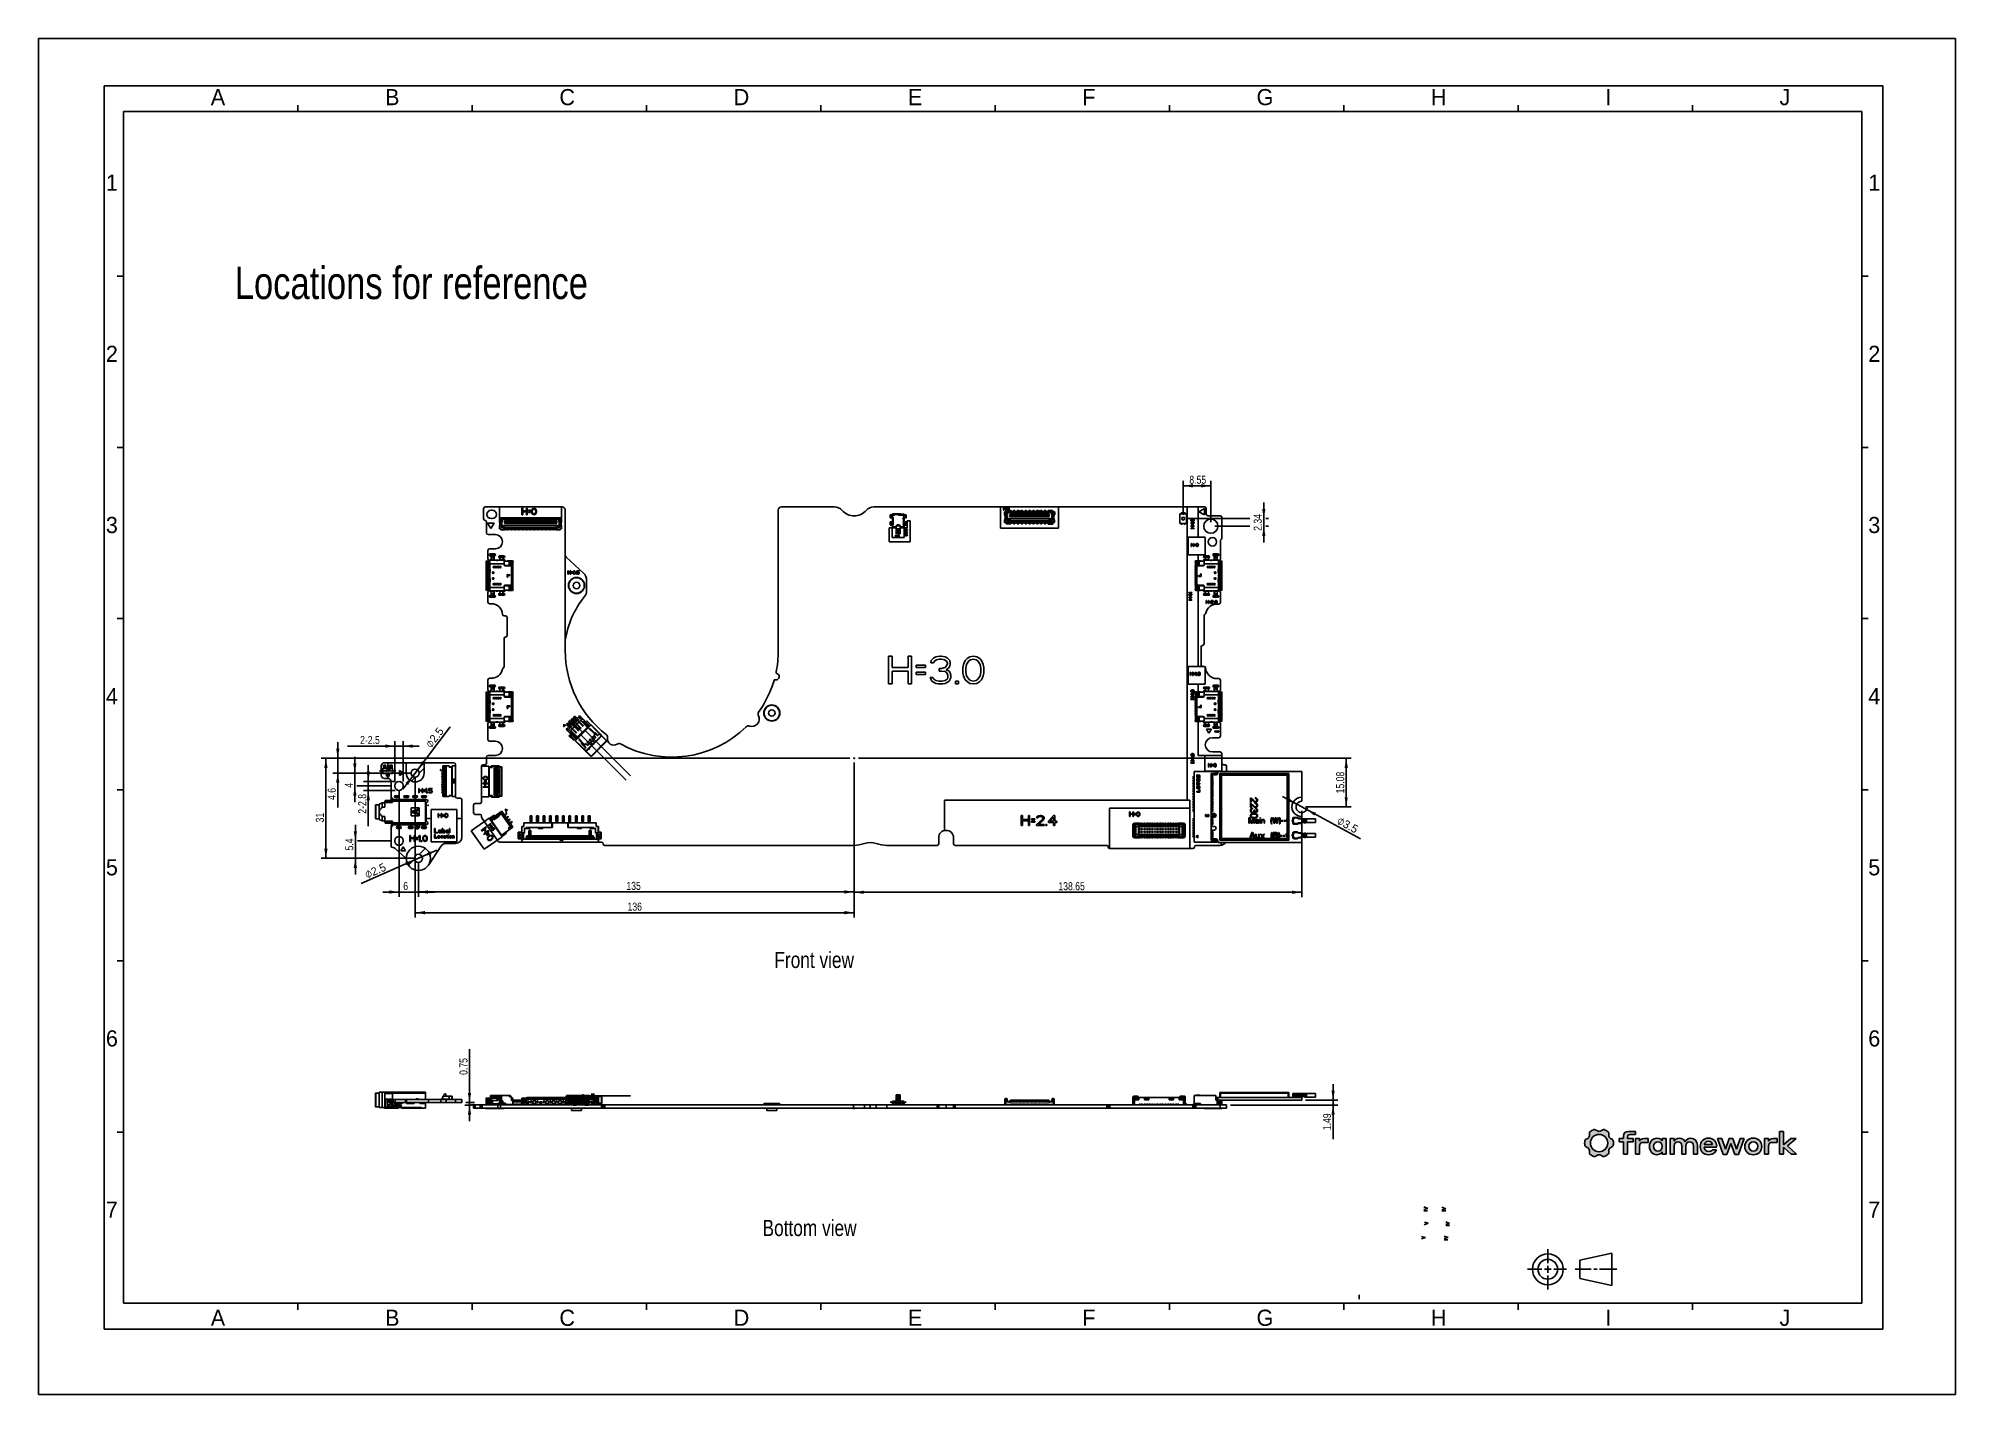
# Model space of a CAD drawing. Header units: millimetres. Extents: x 0 to 594, y 0 to 420.
import ezdxf

# ---------------------------------------------------------------- set-up
doc = ezdxf.new("R2010")
doc.units = ezdxf.units.MM
doc.header["$LTSCALE"] = 32.67
doc.layers.get('0').update_dxf_attribs({"linetype": 'CONTINUOUS'})
doc.layers.add('ASSEM_MEM', color=7, linetype='CONTINUOUS')
doc.styles.get("Standard").update_dxf_attribs({"font": 'txt', "width": 0.8})
doc.styles.add('TEXTSTYLE_2', font='txt')
doc.styles.add('TEXTSTYLE_3', font='symbol_asme.ttf')
doc.dimstyles.new('DIMSTYLE_1', dxfattribs={"dimtxt": 2.5, "dimasz": 3, "dimexe": 1.5, "dimexo": 1.2, "dimtad": 1, "dimdsep": 46, "dimtxsty": 'STANDARD', "dimblk": '_FILLED', "dimblk1": '_FILLED', "dimblk2": '_FILLED', "dimcen": 0.09, "dimazin": 2, "dimtp": 0.01, "dimtm": 0.01, "dimtfac": 1, "dimtofl": 0, "dimtmove": 0, "dimatfit": 3, "dimldrblk": '_FILLED', "dimfxl": 1, "dimtolj": 1, "dimarcsym": 0})
doc.dimstyles.new('DIMSTYLE_2', dxfattribs={"dimtxt": 2.5, "dimasz": 3, "dimexe": 1.5, "dimexo": 1.2, "dimtad": 1, "dimdsep": 46, "dimtxsty": 'STANDARD', "dimblk": '_FILLED', "dimblk1": '_FILLED', "dimblk2": '_FILLED', "dimcen": 0.09, "dimazin": 2, "dimtp": 0.01, "dimtm": 0.01, "dimtfac": 1, "dimtmove": 0, "dimatfit": 2, "dimldrblk": '_FILLED', "dimfxl": 1, "dimtolj": 1, "dimarcsym": 0})

msp = doc.modelspace()

# ---------------------------------------------------------------- texts
at = {"color": 2, "linetype": 'CONTINUOUS', "char_height": 5, "width": 5, "attachment_point": 1, "line_spacing_factor": 0.9, "style": 'TEXTSTYLE_2'}
for s, insert in [('A', (53.422, 404.309)), ('B', (107.422, 404.309)), ('C', (161.422, 404.309)), ('D', (215.422, 404.309)), ('E', (269.422, 404.309)), ('F', (323.422, 404.309)), ('G', (377.422, 404.309)), ('H', (431.422, 404.309)), ('I', (485.422, 404.309)), ('J', (539.422, 404.309)), ('1', (20.922, 377.809)), ('1', (566.922, 377.809)), ('2', (20.922, 324.809)), ('2', (566.922, 324.809)), ('3', (20.922, 271.809)), ('3', (566.922, 271.809)), ('4', (20.922, 218.809)), ('4', (566.922, 218.809)), ('5', (20.922, 165.809)), ('5', (566.922, 165.809)), ('6', (20.922, 112.809)), ('6', (566.922, 112.809)), ('7', (20.922, 59.809)), ('7', (566.922, 59.809)), ('A', (53.422, 26.309)), ('B', (107.422, 26.309)), ('C', (161.422, 26.309)), ('D', (215.422, 26.309)), ('E', (269.422, 26.309)), ('F', (323.422, 26.309)), ('G', (377.422, 26.309)), ('H', (431.422, 26.309)), ('I', (485.422, 26.309)), ('J', (539.422, 26.309))]:
    msp.add_mtext(s, dxfattribs=dict(at, insert=insert))
at = {"color": 2, "linetype": 'CONTINUOUS', "attachment_point": 1, "line_spacing_factor": 0.9}
for s, insert, char_height, width in [('Locations for reference', (60.856, 349.267), 10, 184), ('Front view', (228.037, 137.123), 5, 40), ('Bottom view', (224.369, 54.116), 5, 44)]:
    msp.add_mtext(s, dxfattribs=dict(at, insert=insert, char_height=char_height, width=width))

# ---------------------------------------------------------------- blocks, each defined once
blk = doc.blocks.new('SYM301_BL0', base_point=(436.14, 48.55))
at = {"color": 2, "linetype": 'CONTINUOUS'}
for p, q in [((435.52, 49.12), (436.76, 48.66)), ((436.73, 48.66), (435.52, 48.34)), ((435.52, 47.98), (436.71, 47.98))]:
    blk.add_line(p, q, dxfattribs=at)
blk = doc.blocks.new('SYM301_BL1', base_point=(436.63, 52.94))
at = {"color": 2, "linetype": 'CONTINUOUS'}
for p, q in [((436.01, 53.51), (437.24, 53.05)), ((437.22, 53.05), (436.01, 52.73)), ((436.01, 52.37), (437.2, 52.37))]:
    blk.add_line(p, q, dxfattribs=at)
blk = doc.blocks.new('SYM301_BL2', base_point=(435.48, 57.45))
at = {"color": 2, "linetype": 'CONTINUOUS'}
for p, q in [((434.86, 58.02), (436.1, 57.56)), ((436.07, 57.56), (434.86, 57.24)), ((434.86, 56.88), (436.05, 56.88))]:
    blk.add_line(p, q, dxfattribs=at)
blk = doc.blocks.new('SYM001_BL3', base_point=(429.16, 48.62))
at = {"color": 2, "linetype": 'CONTINUOUS'}
for p, q in [((429.78, 48.69), (428.54, 48.23)), ((428.56, 49.01), (429.78, 48.69))]:
    blk.add_line(p, q, dxfattribs=at)
blk = doc.blocks.new('SYM001_BL4', base_point=(430, 53.01))
at = {"color": 2, "linetype": 'CONTINUOUS'}
for p, q in [((430.62, 53.08), (429.38, 52.62)), ((429.4, 53.39), (430.62, 53.08))]:
    blk.add_line(p, q, dxfattribs=at)
blk = doc.blocks.new('SYM301_BL5', base_point=(429.85, 57.55))
at = {"color": 2, "linetype": 'CONTINUOUS'}
for p, q in [((429.23, 58.12), (430.46, 57.66)), ((430.44, 57.66), (429.23, 57.34)), ((429.23, 56.97), (430.42, 56.97))]:
    blk.add_line(p, q, dxfattribs=at)
blk = doc.blocks.new('_FILLED')
at = {"color": 0, "linetype": 'BYBLOCK'}
blk.add_solid([(0, 0), (-1, 0.17), (-1, -0.17)], dxfattribs=at)
blk = doc.blocks.new('*D0')
at = {"color": 2, "linetype": 'CONTINUOUS'}
for p, q in [((252.74, 195.78), (252.74, 154.07)), ((391.39, 180.81), (391.39, 154.07)), ((252.74, 155.57), (322.07, 155.57)), ((391.39, 155.57), (322.07, 155.57))]:
    blk.add_line(p, q, dxfattribs=at)
at = {"color": 2, "linetype": 'CONTINUOUS', "xscale": 3, "yscale": 3, "zscale": 3, "rotation": 180}
blk.add_blockref('_FILLED', (252.74, 155.57), dxfattribs=at)
at = {"color": 2, "linetype": 'CONTINUOUS', "xscale": 3, "yscale": 3, "zscale": 3}
blk.add_blockref('_FILLED', (391.39, 155.57), dxfattribs=at)
at = {"color": 2, "linetype": 'CONTINUOUS', "insert": (320.11, 158.69), "char_height": 2.5, "width": 12, "attachment_point": 2, "line_spacing_factor": 0.9}
blk.add_mtext('138.65', dxfattribs=at)
blk = doc.blocks.new('*D1')
at = {"color": 2, "linetype": 'CONTINUOUS'}
for p, q in [((254.04, 197.08), (406.69, 197.08)), ((405.19, 197.08), (405.19, 189.54)), ((405.19, 182.01), (405.19, 189.54)), ((392.59, 182.01), (406.69, 182.01))]:
    blk.add_line(p, q, dxfattribs=at)
at = {"color": 2, "linetype": 'CONTINUOUS', "xscale": 3, "yscale": 3, "zscale": 3}
for p, rotation in [((405.19, 197.08), 90), ((405.19, 182.01), 270)]:
    blk.add_blockref('_FILLED', p, dxfattribs=dict(at, rotation=rotation))
at = {"color": 2, "linetype": 'CONTINUOUS', "insert": (402.07, 189.54), "char_height": 2.5, "width": 10, "attachment_point": 2, "rotation": 90, "line_spacing_factor": 0.9}
blk.add_mtext('15.08', dxfattribs=at)
blk = doc.blocks.new('*D2')
at = {"color": 2, "linetype": 'CONTINUOUS'}
for p, q in [((391.39, 182.01), (385.45, 185.22)), ((389.85, 182.84), (389.85, 182.84)), ((389.85, 182.84), (391.39, 182.01)), ((392.93, 181.17), (391.39, 182.01)), ((391.39, 182.01), (409.65, 172.13)), ((392.93, 181.17), (392.93, 181.17))]:
    blk.add_line(p, q, dxfattribs=at)
at = {"color": 2, "linetype": 'CONTINUOUS', "xscale": 3, "yscale": 3, "zscale": 3}
for p, rotation in [((389.85, 182.84), 331.593129541), ((392.93, 181.17), 151.593129541)]:
    blk.add_blockref('_FILLED', p, dxfattribs=dict(at, rotation=rotation))
at = {"color": 2, "linetype": 'CONTINUOUS', "insert": (403.26, 179.14), "char_height": 2.5, "width": 13.4231, "attachment_point": 1, "rotation": 331.59272, "line_spacing_factor": 0.9, "style": 'TEXTSTYLE_3'}
blk.add_mtext('⌀\\ftxt;3.5', dxfattribs=at)
blk = doc.blocks.new('*D3')
at = {"color": 2, "linetype": 'CONTINUOUS'}
for p, q in [((116.74, 192.48), (127.63, 206.78)), ((116.74, 192.48), (112.95, 187.51)), ((115.98, 191.49), (116.74, 192.48)), ((115.98, 191.49), (115.98, 191.49)), ((117.5, 193.48), (116.74, 192.48)), ((117.5, 193.48), (117.5, 193.48))]:
    blk.add_line(p, q, dxfattribs=at)
at = {"color": 2, "linetype": 'CONTINUOUS', "xscale": 3, "yscale": 3, "zscale": 3}
for p, rotation in [((117.5, 193.48), 232.6889904826), ((115.98, 191.49), 52.6895356046)]:
    blk.add_blockref('_FILLED', p, dxfattribs=dict(at, rotation=rotation))
at = {"color": 2, "linetype": 'CONTINUOUS', "insert": (119.72, 201.55), "char_height": 2.5, "width": 13.4231, "attachment_point": 1, "rotation": 52.68966, "line_spacing_factor": 0.9, "style": 'TEXTSTYLE_3'}
blk.add_mtext('⌀\\ftxt;2.5', dxfattribs=at)
blk = doc.blocks.new('*D4')
at = {"color": 2, "linetype": 'CONTINUOUS'}
for p, q in [((117.74, 166.08), (123.46, 168.62)), ((118.88, 166.59), (117.74, 166.08)), ((118.88, 166.59), (118.88, 166.59)), ((117.74, 166.08), (100.05, 158.25)), ((116.6, 165.58), (117.74, 166.08)), ((116.6, 165.58), (116.6, 165.58))]:
    blk.add_line(p, q, dxfattribs=at)
at = {"color": 2, "linetype": 'CONTINUOUS', "xscale": 3, "yscale": 3, "zscale": 3}
for p, rotation in [((118.88, 166.59), 203.8949869093), ((116.6, 165.58), 23.8962401675)]:
    blk.add_blockref('_FILLED', p, dxfattribs=dict(at, rotation=rotation))
at = {"color": 2, "linetype": 'CONTINUOUS', "insert": (106.97, 164.73), "char_height": 2.5, "width": 13.4231, "attachment_point": 3, "rotation": 23.89484, "line_spacing_factor": 0.9, "style": 'TEXTSTYLE_3'}
blk.add_mtext('⌀\\ftxt;2.5', dxfattribs=at)
blk = doc.blocks.new('*D5')
at = {"color": 2, "linetype": 'CONTINUOUS'}
for p, q in [((252.74, 195.78), (252.74, 154.17)), ((117.74, 164.88), (117.74, 154.17)), ((117.74, 155.67), (185.24, 155.67)), ((252.74, 155.67), (185.24, 155.67))]:
    blk.add_line(p, q, dxfattribs=at)
at = {"color": 2, "linetype": 'CONTINUOUS', "xscale": 3, "yscale": 3, "zscale": 3, "rotation": 180}
blk.add_blockref('_FILLED', (117.74, 155.67), dxfattribs=at)
at = {"color": 2, "linetype": 'CONTINUOUS', "xscale": 3, "yscale": 3, "zscale": 3}
blk.add_blockref('_FILLED', (252.74, 155.67), dxfattribs=at)
at = {"color": 2, "linetype": 'CONTINUOUS', "insert": (184.42, 158.8), "char_height": 2.5, "width": 6, "attachment_point": 2, "line_spacing_factor": 0.9}
blk.add_mtext('135', dxfattribs=at)
blk = doc.blocks.new('*D6')
at = {"color": 2, "linetype": 'CONTINUOUS'}
for p, q in [((116.74, 191.28), (116.74, 147.75)), ((252.74, 195.78), (252.74, 147.75)), ((116.74, 149.25), (184.74, 149.25)), ((252.74, 149.25), (184.74, 149.25))]:
    blk.add_line(p, q, dxfattribs=at)
at = {"color": 2, "linetype": 'CONTINUOUS', "xscale": 3, "yscale": 3, "zscale": 3, "rotation": 180}
blk.add_blockref('_FILLED', (116.74, 149.25), dxfattribs=at)
at = {"color": 2, "linetype": 'CONTINUOUS', "xscale": 3, "yscale": 3, "zscale": 3}
blk.add_blockref('_FILLED', (252.74, 149.25), dxfattribs=at)
at = {"color": 2, "linetype": 'CONTINUOUS', "insert": (184.76, 152.37), "char_height": 2.5, "width": 6, "attachment_point": 2, "line_spacing_factor": 0.9}
blk.add_mtext('136', dxfattribs=at)
blk = doc.blocks.new('*D7')
at = {"color": 2, "linetype": 'CONTINUOUS'}
for p, q in [((111.74, 187.13), (111.74, 154.15)), ((117.74, 164.88), (117.74, 154.15)), ((111.74, 155.65), (106.74, 155.65)), ((106.74, 155.65), (114.74, 155.65)), ((122.74, 155.65), (114.74, 155.65)), ((117.74, 155.65), (122.74, 155.65))]:
    blk.add_line(p, q, dxfattribs=at)
at = {"color": 2, "linetype": 'CONTINUOUS', "xscale": 3, "yscale": 3, "zscale": 3}
blk.add_blockref('_FILLED', (111.74, 155.65), dxfattribs=at)
at = {"color": 2, "linetype": 'CONTINUOUS', "xscale": 3, "yscale": 3, "zscale": 3, "rotation": 180}
blk.add_blockref('_FILLED', (117.74, 155.65), dxfattribs=at)
at = {"color": 2, "linetype": 'CONTINUOUS', "insert": (113.79, 158.77), "char_height": 2.5, "width": 2, "attachment_point": 2, "line_spacing_factor": 0.9}
blk.add_mtext('6', dxfattribs=at)
blk = doc.blocks.new('*D8')
at = {"color": 2, "linetype": 'CONTINUOUS'}
for p, q in [((92.76, 197.08), (92.76, 202.08)), ((92.76, 202.08), (92.76, 194.78)), ((251.44, 197.08), (91.26, 197.08)), ((115.54, 192.48), (91.26, 192.48)), ((92.76, 181.87), (92.76, 194.78)), ((92.76, 192.48), (92.76, 181.87))]:
    blk.add_line(p, q, dxfattribs=at)
at = {"color": 2, "linetype": 'CONTINUOUS', "xscale": 3, "yscale": 3, "zscale": 3}
for p, rotation in [((92.76, 197.08), 270), ((92.76, 192.48), 90)]:
    blk.add_blockref('_FILLED', p, dxfattribs=dict(at, rotation=rotation))
at = {"color": 2, "linetype": 'CONTINUOUS', "insert": (89.64, 187.87), "char_height": 2.5, "width": 6, "attachment_point": 3, "rotation": 90, "line_spacing_factor": 0.9}
blk.add_mtext('4.6', dxfattribs=at)
blk = doc.blocks.new('*D9')
at = {"color": 2, "linetype": 'CONTINUOUS'}
for p, q in [((251.44, 197.08), (87.59, 197.08)), ((89.09, 197.08), (89.09, 181.58)), ((89.09, 166.08), (89.09, 181.58)), ((116.54, 166.08), (87.59, 166.08))]:
    blk.add_line(p, q, dxfattribs=at)
at = {"color": 2, "linetype": 'CONTINUOUS', "xscale": 3, "yscale": 3, "zscale": 3}
for p, rotation in [((89.09, 197.08), 90), ((89.09, 166.08), 270)]:
    blk.add_blockref('_FILLED', p, dxfattribs=dict(at, rotation=rotation))
at = {"color": 2, "linetype": 'CONTINUOUS', "insert": (85.96, 178.68), "char_height": 2.5, "width": 4, "attachment_point": 2, "rotation": 90, "line_spacing_factor": 0.9}
blk.add_mtext('31', dxfattribs=at)
blk = doc.blocks.new('*D10')
at = {"color": 2, "linetype": 'CONTINUOUS'}
for p, q in [((98.22, 171.48), (98.22, 176.48)), ((98.22, 176.48), (98.22, 168.78)), ((98.22, 161.08), (98.22, 168.78)), ((109.29, 171.48), (98.84, 171.48)), ((116.54, 166.08), (96.72, 166.08)), ((98.22, 166.08), (98.22, 161.08))]:
    blk.add_line(p, q, dxfattribs=at)
at = {"color": 2, "linetype": 'CONTINUOUS', "xscale": 3, "yscale": 3, "zscale": 3}
for p, rotation in [((98.22, 171.48), 270), ((98.22, 166.08), 90)]:
    blk.add_blockref('_FILLED', p, dxfattribs=dict(at, rotation=rotation))
at = {"color": 2, "linetype": 'CONTINUOUS', "insert": (95.09, 170.38), "char_height": 2.5, "width": 6, "attachment_point": 2, "rotation": 90, "line_spacing_factor": 0.9}
blk.add_mtext('5.4', dxfattribs=at)
blk = doc.blocks.new('*D11')
at = {"color": 2, "linetype": 'CONTINUOUS'}
for p, q in [((98.06, 192.48), (98.06, 197.48)), ((98.06, 197.48), (98.06, 190.48)), ((115.54, 192.48), (96.56, 192.48)), ((98.06, 183.48), (98.06, 190.48)), ((98.06, 188.48), (98.06, 183.48)), ((109.29, 188.48), (98.69, 188.48))]:
    blk.add_line(p, q, dxfattribs=at)
at = {"color": 2, "linetype": 'CONTINUOUS', "xscale": 3, "yscale": 3, "zscale": 3}
for p, rotation in [((98.06, 192.48), 270), ((98.06, 188.48), 90)]:
    blk.add_blockref('_FILLED', p, dxfattribs=dict(at, rotation=rotation))
at = {"color": 2, "linetype": 'CONTINUOUS', "insert": (94.94, 188.69), "char_height": 2.5, "width": 2, "attachment_point": 2, "rotation": 90, "line_spacing_factor": 0.9}
blk.add_mtext('4', dxfattribs=at)
blk = doc.blocks.new('*D12')
at = {"color": 2, "linetype": 'CONTINUOUS'}
for p, q in [((110.49, 189.83), (110.49, 202.33)), ((112.99, 189.83), (112.99, 202.33)), ((110.49, 200.83), (95.78, 200.83)), ((95.78, 200.83), (111.74, 200.83)), ((117.99, 200.83), (111.74, 200.83)), ((112.99, 200.83), (117.99, 200.83))]:
    blk.add_line(p, q, dxfattribs=at)
at = {"color": 2, "linetype": 'CONTINUOUS', "xscale": 3, "yscale": 3, "zscale": 3}
blk.add_blockref('_FILLED', (110.49, 200.83), dxfattribs=at)
at = {"color": 2, "linetype": 'CONTINUOUS', "xscale": 3, "yscale": 3, "zscale": 3, "rotation": 180}
blk.add_blockref('_FILLED', (112.99, 200.83), dxfattribs=at)
at = {"color": 2, "linetype": 'CONTINUOUS', "insert": (105.78, 203.96), "char_height": 2.5, "width": 10, "attachment_point": 3, "line_spacing_factor": 0.9}
blk.add_mtext('2-2.5', dxfattribs=at)
blk = doc.blocks.new('*D13')
at = {"color": 2, "linetype": 'CONTINUOUS'}
for p, q in [((102.22, 189.88), (102.22, 194.88)), ((102.22, 194.88), (102.22, 188.48)), ((110.54, 189.88), (100.72, 189.88)), ((110.54, 187.08), (100.72, 187.08)), ((102.22, 176.01), (102.22, 188.48)), ((102.22, 187.08), (102.22, 176.01))]:
    blk.add_line(p, q, dxfattribs=at)
at = {"color": 2, "linetype": 'CONTINUOUS', "xscale": 3, "yscale": 3, "zscale": 3}
for p, rotation in [((102.22, 189.88), 270), ((102.22, 187.08), 90)]:
    blk.add_blockref('_FILLED', p, dxfattribs=dict(at, rotation=rotation))
at = {"color": 2, "linetype": 'CONTINUOUS', "insert": (99.1, 186.01), "char_height": 2.5, "width": 10, "attachment_point": 3, "rotation": 90, "line_spacing_factor": 0.9}
blk.add_mtext('2-2.8', dxfattribs=at)
blk = doc.blocks.new('*D14')
at = {"color": 2, "linetype": 'CONTINUOUS'}
for p, q in [((133.58, 90.44), (133.58, 107.02)), ((133.58, 107.02), (133.58, 90.07)), ((134.14, 89.69), (132.08, 89.69)), ((132.44, 90.44), (135.08, 90.44)), ((133.58, 84.69), (133.58, 90.07)), ((133.58, 89.69), (133.58, 84.69))]:
    blk.add_line(p, q, dxfattribs=at)
at = {"color": 2, "linetype": 'CONTINUOUS', "xscale": 3, "yscale": 3, "zscale": 3}
for p, rotation in [((133.58, 90.44), 270), ((133.58, 89.69), 90)]:
    blk.add_blockref('_FILLED', p, dxfattribs=dict(at, rotation=rotation))
at = {"color": 2, "linetype": 'CONTINUOUS', "insert": (130.46, 99.02), "char_height": 2.5, "width": 8, "attachment_point": 1, "rotation": 90, "line_spacing_factor": 0.9}
blk.add_mtext('0.75', dxfattribs=at)
blk = doc.blocks.new('*D15')
at = {"color": 2, "linetype": 'CONTINUOUS'}
for p, q in [((401.12, 91.18), (401.12, 96.18)), ((401.12, 96.18), (401.12, 90.44)), ((369.34, 89.69), (402.62, 89.69)), ((392.59, 91.18), (402.62, 91.18)), ((401.12, 79.09), (401.12, 90.44)), ((401.12, 89.69), (401.12, 79.09))]:
    blk.add_line(p, q, dxfattribs=at)
at = {"color": 2, "linetype": 'CONTINUOUS', "xscale": 3, "yscale": 3, "zscale": 3}
for p, rotation in [((401.12, 91.18), 270), ((401.12, 89.69), 90)]:
    blk.add_blockref('_FILLED', p, dxfattribs=dict(at, rotation=rotation))
at = {"color": 2, "linetype": 'CONTINUOUS', "insert": (398, 87.09), "char_height": 2.5, "width": 8, "attachment_point": 3, "rotation": 90, "line_spacing_factor": 0.9}
blk.add_mtext('1.49', dxfattribs=at)
blk = doc.blocks.new('*D16')
at = {"color": 2, "linetype": 'CONTINUOUS'}
for p, q in [((354.69, 272.47), (354.69, 282.93)), ((354.69, 281.43), (358.97, 281.43)), ((363.24, 281.43), (358.97, 281.43)), ((363.24, 270.13), (363.24, 282.93))]:
    blk.add_line(p, q, dxfattribs=at)
at = {"color": 2, "linetype": 'CONTINUOUS', "xscale": 3, "yscale": 3, "zscale": 3, "rotation": 180}
blk.add_blockref('_FILLED', (354.69, 281.43), dxfattribs=at)
at = {"color": 2, "linetype": 'CONTINUOUS', "xscale": 3, "yscale": 3, "zscale": 3}
blk.add_blockref('_FILLED', (363.24, 281.43), dxfattribs=at)
at = {"color": 2, "linetype": 'CONTINUOUS', "insert": (359.19, 284.56), "char_height": 2.5, "width": 8, "attachment_point": 2, "line_spacing_factor": 0.9}
blk.add_mtext('8.55', dxfattribs=at)
blk = doc.blocks.new('*D17')
at = {"color": 2, "linetype": 'CONTINUOUS'}
for p, q in [((379.66, 271.27), (379.66, 276.27)), ((379.66, 276.27), (379.66, 270.1)), ((355.89, 271.27), (375.28, 271.27)), ((364.44, 268.93), (375.28, 268.93)), ((379.66, 263.93), (379.66, 270.1)), ((379.66, 268.93), (379.66, 263.93)), ((380.28, 271.27), (381.16, 271.27)), ((380.28, 268.93), (381.16, 268.93))]:
    blk.add_line(p, q, dxfattribs=at)
at = {"color": 2, "linetype": 'CONTINUOUS', "xscale": 3, "yscale": 3, "zscale": 3}
for p, rotation in [((379.66, 271.27), 270), ((379.66, 268.93), 90)]:
    blk.add_blockref('_FILLED', p, dxfattribs=dict(at, rotation=rotation))
at = {"color": 2, "linetype": 'CONTINUOUS', "insert": (376.53, 270.1), "char_height": 2.5, "width": 8, "attachment_point": 2, "rotation": 90, "line_spacing_factor": 0.9}
blk.add_mtext('2.34', dxfattribs=at)

# ---------------------------------------------------------------- dimensions: what is measured, and where the dimension line sits
at = {"color": 2, "linetype": 'CONTINUOUS'}
for base, p1, p2, angle, picture, middle in [((354.691, 281.435), (363.241, 268.933), (354.691, 271.273), 180, '*D16', (359.193, 281.435)), ((379.656, 268.933), (354.691, 271.273), (363.241, 268.933), 270, '*D17', (379.656, 270.166)), ((92.764, 192.483), (252.641, 197.083), (116.741, 192.483), 270, '*D8', (92.764, 184.87)), ((89.089, 166.083), (252.641, 197.083), (117.741, 166.083), 270, '*D9', (89.089, 178.425)), ((98.062, 192.483), (110.491, 188.483), (116.741, 192.483), 90, '*D11', (98.062, 188.755)), ((116.741, 149.249), (252.741, 196.983), (116.741, 192.483), 180, '*D6', (185.007, 149.249)), ((117.741, 155.671), (252.741, 196.983), (117.741, 166.083), 180, '*D5', (184.737, 155.671)), ((405.192, 182.005), (252.841, 197.083), (391.391, 182.005), 270, '*D1', (405.192, 189.857)), ((98.217, 166.083), (110.491, 171.483), (117.741, 166.083), 270, '*D10', (98.217, 170.442)), ((133.581, 89.693), (136.281, 90.443), (130.881, 89.693), 270, '*D14', (133.581, 103.08)), ((401.120848976, 89.693186813), (391.391355842, 91.178186813), (368.141355842, 89.693186813), 270, '*D15', (401.120848976, 83.336454066))]:
    dim = msp.add_linear_dim(base=base, p1=p1, p2=p2, angle=angle, dimstyle='DIMSTYLE_1', dxfattribs=at)
    dim.commit()
    dim.dimension.update_dxf_attribs({"geometry": picture, "text_midpoint": middle, "dimtype": 160})
for p1, p2, picture, middle in [((117.499, 193.478), (115.984, 191.489), '*D3', (123.431, 204.355)), ((389.852, 182.838), (392.931, 181.173), '*D2', (406.602, 175.91)), ((116.598, 165.577), (118.884, 166.59), '*D4', (103.382, 161.773))]:
    dim = msp.add_diameter_dim_2p(p1=p1, p2=p2, text='⌀<>', dimstyle='DIMSTYLE_2', override={"dimpost": '<>'}, dxfattribs=at)
    dim.commit()
    dim.dimension.update_dxf_attribs({"geometry": picture, "text_midpoint": middle, "dimtype": 163})
dim = msp.add_linear_dim(base=(112.991, 200.831), p1=(110.491, 188.633), p2=(112.991, 188.633), text='2-<>', dimstyle='DIMSTYLE_1', dxfattribs=at)
dim.commit()
dim.dimension.update_dxf_attribs({"geometry": '*D12', "text_midpoint": (100.779, 200.831), "dimtype": 160})
for base, p1, p2, picture, middle in [((391.391, 155.567), (252.741, 196.983), (391.391, 182.005), '*D0', (320.419, 155.567)), ((117.741, 155.647), (111.741, 188.333), (117.741, 166.083), '*D7', (113.794, 155.647))]:
    dim = msp.add_linear_dim(base=base, p1=p1, p2=p2, dimstyle='DIMSTYLE_1', dxfattribs=at)
    dim.commit()
    dim.dimension.update_dxf_attribs({"geometry": picture, "text_midpoint": middle, "dimtype": 160})
dim = msp.add_linear_dim(base=(102.221, 187.083), p1=(111.741, 189.883), p2=(111.741, 187.083), angle=270, text='2-<>', dimstyle='DIMSTYLE_1', dxfattribs=at)
dim.commit()
dim.dimension.update_dxf_attribs({"geometry": '*D13', "text_midpoint": (102.221, 181.008), "dimtype": 160})

# ---------------------------------------------------------------- hatches: boundary and pattern name
at = {"linetype": 'CONTINUOUS'}
h = msp.add_hatch(color=2, dxfattribs=at)
h.paths.add_polyline_path([(523.091, 74.378), (524.327, 77.777), (525.573, 74.378), (526.684, 74.378), (528.47, 79.303), (527.272, 79.303), (526.152, 76.049), (524.955, 79.342), (523.864, 79.342), (522.657, 76.02), (521.527, 79.303), (520.185, 79.303), (522.01, 74.378)])
edge = h.paths.add_edge_path()
edge.add_line((492.35, 74.417), (492.35, 78.26))
edge.add_line((492.35, 78.26), (494.098, 78.26))
edge.add_line((494.098, 78.26), (494.098, 79.303))
edge.add_line((494.098, 79.303), (492.35, 79.303))
edge.add_line((492.35, 79.303), (492.35, 79.776))
edge.add_spline(control_points=[(492.35, 79.776), (492.35, 80.269), (492.582, 80.539), (493.123, 80.539)], knot_values=[0, 0, 0, 0, 1, 1, 1, 1], degree=3, periodic=0)
edge.add_line((493.123, 80.539), (494.851, 80.539))
edge.add_line((494.851, 80.539), (494.851, 81.524))
edge.add_line((494.851, 81.524), (492.746, 81.524))
edge.add_spline(control_points=[(492.746, 81.524), (491.636, 81.524), (491.114, 80.964), (491.114, 80.017)], knot_values=[0, 0, 0, 0, 1, 1, 1, 1], degree=3, periodic=0)
edge.add_line((491.114, 80.017), (491.114, 79.303))
edge.add_line((491.114, 79.303), (489.772, 79.303))
edge.add_line((489.772, 79.303), (489.772, 78.26))
edge.add_line((489.772, 78.26), (491.114, 78.26))
edge.add_line((491.114, 78.26), (491.114, 74.417))
edge.add_line((491.114, 74.417), (492.35, 74.417))
edge = h.paths.add_edge_path()
edge.add_line((496.05, 74.417), (496.05, 76.985))
edge.add_spline(control_points=[(496.05, 76.985), (496.05, 77.758), (496.427, 78.106), (497.469, 78.106)], knot_values=[0, 0, 0, 0, 1, 1, 1, 1], degree=3, periodic=0)
edge.add_line((497.469, 78.106), (498.773, 78.106))
edge.add_line((498.773, 78.106), (498.773, 79.332))
edge.add_line((498.773, 79.332), (497.634, 79.332))
edge.add_spline(control_points=[(497.634, 79.332), (496.552, 79.332), (496.175, 78.762), (496.05, 78.482)], knot_values=[0, 0, 0, 0, 1, 1, 1, 1], degree=3, periodic=0)
edge.add_line((496.05, 78.482), (496.05, 79.303))
edge.add_line((496.05, 79.303), (494.823, 79.303))
edge.add_line((494.823, 79.303), (494.823, 74.417))
edge.add_line((494.823, 74.417), (496.05, 74.417))
edge = h.paths.add_edge_path()
edge.add_line((504.311, 74.417), (504.311, 79.303))
edge.add_line((504.311, 79.303), (503.075, 79.303))
edge.add_line((503.075, 79.303), (503.075, 78.569))
edge.add_spline(control_points=[(503.075, 78.569), (502.969, 78.772), (502.477, 79.409), (501.443, 79.409)], knot_values=[0, 0, 0, 0, 1, 1, 1, 1], degree=3, periodic=0)
edge.add_spline(control_points=[(501.443, 79.409), (500.178, 79.409), (499.136, 78.444), (499.136, 76.86)], knot_values=[0, 0, 0, 0, 1, 1, 1, 1], degree=3, periodic=0)
edge.add_spline(control_points=[(499.136, 76.86), (499.136, 75.257), (500.178, 74.311), (501.434, 74.311)], knot_values=[0, 0, 0, 0, 1, 1, 1, 1], degree=3, periodic=0)
edge.add_spline(control_points=[(501.434, 74.311), (502.505, 74.311), (502.988, 74.987), (503.085, 75.189)], knot_values=[0, 0, 0, 0, 1, 1, 1, 1], degree=3, periodic=0)
edge.add_line((503.085, 75.189), (503.085, 74.417))
edge.add_line((503.085, 74.417), (504.311, 74.417))
edge = h.paths.add_edge_path()
edge.add_line((506.796, 74.417), (506.796, 77.024))
edge.add_spline(control_points=[(506.796, 77.024), (506.796, 77.777), (507.269, 78.308), (508.003, 78.308)], knot_values=[0, 0, 0, 0, 1, 1, 1, 1], degree=3, periodic=0)
edge.add_spline(control_points=[(508.003, 78.308), (508.718, 78.308), (509.162, 77.797), (509.162, 77.024)], knot_values=[0, 0, 0, 0, 1, 1, 1, 1], degree=3, periodic=0)
edge.add_line((509.162, 77.024), (509.162, 74.417))
edge.add_line((509.162, 74.417), (510.398, 74.417))
edge.add_line((510.398, 74.417), (510.398, 77.024))
edge.add_spline(control_points=[(510.398, 77.024), (510.398, 77.777), (510.871, 78.308), (511.605, 78.308)], knot_values=[0, 0, 0, 0, 1, 1, 1, 1], degree=3, periodic=0)
edge.add_spline(control_points=[(511.605, 78.308), (512.319, 78.308), (512.763, 77.797), (512.763, 77.024)], knot_values=[0, 0, 0, 0, 1, 1, 1, 1], degree=3, periodic=0)
edge.add_line((512.763, 77.024), (512.763, 74.417))
edge.add_line((512.763, 74.417), (513.999, 74.417))
edge.add_line((513.999, 74.417), (513.999, 77.265))
edge.add_spline(control_points=[(513.999, 77.265), (513.999, 78.511), (513.207, 79.409), (511.971, 79.409)], knot_values=[0, 0, 0, 0, 1, 1, 1, 1], degree=3, periodic=0)
edge.add_spline(control_points=[(511.971, 79.409), (510.938, 79.409), (510.398, 78.762), (510.175, 78.318)], knot_values=[0, 0, 0, 0, 1, 1, 1, 1], degree=3, periodic=0)
edge.add_spline(control_points=[(510.175, 78.318), (509.866, 78.984), (509.229, 79.409), (508.399, 79.409)], knot_values=[0, 0, 0, 0, 1, 1, 1, 1], degree=3, periodic=0)
edge.add_spline(control_points=[(508.399, 79.409), (507.52, 79.409), (506.979, 78.84), (506.796, 78.482)], knot_values=[0, 0, 0, 0, 1, 1, 1, 1], degree=3, periodic=0)
edge.add_line((506.796, 78.482), (506.796, 79.303))
edge.add_line((506.796, 79.303), (505.57, 79.303))
edge.add_line((505.57, 79.303), (505.57, 74.417))
edge.add_line((505.57, 74.417), (506.796, 74.417))
edge = h.paths.add_edge_path()
edge.add_line((536.027, 74.417), (536.027, 76.985))
edge.add_spline(control_points=[(536.027, 76.985), (536.027, 77.758), (536.403, 78.106), (537.446, 78.106)], knot_values=[0, 0, 0, 0, 1, 1, 1, 1], degree=3, periodic=0)
edge.add_line((537.446, 78.106), (538.75, 78.106))
edge.add_line((538.75, 78.106), (538.75, 79.332))
edge.add_line((538.75, 79.332), (537.61, 79.332))
edge.add_spline(control_points=[(537.61, 79.332), (536.529, 79.332), (536.152, 78.762), (536.027, 78.482)], knot_values=[0, 0, 0, 0, 1, 1, 1, 1], degree=3, periodic=0)
edge.add_line((536.027, 78.482), (536.027, 79.303))
edge.add_line((536.027, 79.303), (534.8, 79.303))
edge.add_line((534.8, 79.303), (534.8, 74.417))
edge.add_line((534.8, 74.417), (536.027, 74.417))
h.paths.add_polyline_path([(540.691, 74.417), (540.691, 76.638), (543.028, 74.417), (544.679, 74.417), (541.947, 77.024), (544.544, 79.303), (542.932, 79.303), (540.691, 77.314), (540.691, 81.524), (539.475, 81.524), (539.475, 74.417)])
edge = h.paths.add_edge_path()
edge.add_spline(control_points=[(519.975, 76.792), (519.975, 78.395), (518.922, 79.428), (517.416, 79.428)], knot_values=[0, 0, 0, 0, 1, 1, 1, 1], degree=3, periodic=0)
edge.add_spline(control_points=[(517.416, 79.428), (515.92, 79.428), (514.857, 78.376), (514.857, 76.86)], knot_values=[0, 0, 0, 0, 1, 1, 1, 1], degree=3, periodic=0)
edge.add_spline(control_points=[(514.857, 76.86), (514.857, 75.392), (515.92, 74.292), (517.513, 74.292)], knot_values=[0, 0, 0, 0, 1, 1, 1, 1], degree=3, periodic=0)
edge.add_spline(control_points=[(517.513, 74.292), (519.173, 74.292), (519.84, 75.344), (519.917, 75.846)], knot_values=[0, 0, 0, 0, 1, 1, 1, 1], degree=3, periodic=0)
edge.add_line((519.917, 75.846), (518.7, 75.846))
edge.add_spline(control_points=[(518.7, 75.846), (518.613, 75.711), (518.295, 75.315), (517.513, 75.315)], knot_values=[0, 0, 0, 0, 1, 1, 1, 1], degree=3, periodic=0)
edge.add_spline(control_points=[(517.513, 75.315), (516.702, 75.315), (516.151, 75.894), (516.093, 76.657)], knot_values=[0, 0, 0, 0, 1, 1, 1, 1], degree=3, periodic=0)
edge.add_line((516.093, 76.657), (519.975, 76.657))
edge.add_line((519.975, 76.792), (519.975, 76.657))
edge = h.paths.add_edge_path()
edge.add_spline(control_points=[(516.132, 77.507), (516.286, 78.106), (516.75, 78.472), (517.416, 78.472)], knot_values=[0, 0, 0, 0, 1, 1, 1, 1], degree=3, periodic=0)
edge.add_spline(control_points=[(517.416, 78.472), (518.044, 78.472), (518.507, 78.125), (518.681, 77.507)], knot_values=[0, 0, 0, 0, 1, 1, 1, 1], degree=3, periodic=0)
edge.add_line((518.681, 77.507), (516.132, 77.507))
edge = h.paths.add_edge_path()
edge.add_spline(control_points=[(482.361, 82.041), (482.226, 82.119), (482.063, 82.131), (481.917, 82.075)], knot_values=[0, 0, 0, 0, 1, 1, 1, 1], degree=3, periodic=0)
edge.add_arc((483.515, 77.927), 4.445, 111.07378, 129.039945)
edge.add_spline(control_points=[(480.715, 81.379), (480.594, 81.282), (480.523, 81.135), (480.523, 80.979)], knot_values=[0, 0, 0, 0, 1, 1, 1, 1], degree=3, periodic=0)
edge.add_line((480.523, 80.979), (480.523, 80.217))
edge.add_arc((479.524, 80.216), 0.999, 299.969452, 0.007606)
edge.add_line((480.023, 79.351), (479.363, 78.969))
edge.add_spline(control_points=[(479.363, 78.969), (479.227, 78.891), (479.136, 78.756), (479.111, 78.602)], knot_values=[0, 0, 0, 0, 1, 1, 1, 1], degree=3, periodic=0)
edge.add_arc((483.533, 77.91), 4.476, 171.098209, 180.025403)
edge.add_arc((483.524, 77.905), 4.467, 179.970801, 188.910553)
edge.add_spline(control_points=[(479.111, 77.213), (479.136, 77.059), (479.227, 76.924), (479.363, 76.846)], knot_values=[0, 0, 0, 0, 1, 1, 1, 1], degree=3, periodic=0)
edge.add_line((479.363, 76.846), (480.023, 76.465))
edge.add_arc((479.522, 75.599), 1, 0.006539, 59.99405)
edge.add_line((480.523, 75.599), (480.523, 74.837))
edge.add_arc((481.037, 74.837), 0.514, 180.062488, 231.266728)
edge.add_arc((483.515, 77.889), 4.445, 230.960087, 248.926259)
edge.add_spline(control_points=[(481.917, 73.74), (482.063, 73.684), (482.226, 73.695), (482.361, 73.774)], knot_values=[0, 0, 0, 0, 1, 1, 1, 1], degree=3, periodic=0)
edge.add_line((482.361, 73.774), (483.022, 74.156))
edge.add_arc((483.522, 73.29), 1, 60.007554, 119.992446)
edge.add_line((484.022, 74.156), (484.683, 73.774))
edge.add_spline(control_points=[(484.683, 73.774), (484.818, 73.695), (484.982, 73.684), (485.127, 73.74)], knot_values=[0, 0, 0, 0, 1, 1, 1, 1], degree=3, periodic=0)
edge.add_arc((483.526, 77.896), 4.454, 291.079905, 309.017587)
edge.add_arc((486.006, 74.837), 0.515, 308.83386, 359.927574)
edge.add_line((486.521, 74.837), (486.521, 75.599))
edge.add_arc((487.522, 75.599), 1, 120.005939, 179.993462)
edge.add_line((487.021, 76.465), (487.682, 76.846))
edge.add_spline(control_points=[(487.682, 76.846), (487.817, 76.924), (487.909, 77.059), (487.933, 77.213)], knot_values=[0, 0, 0, 0, 1, 1, 1, 1], degree=3, periodic=0)
edge.add_arc((483.52, 77.908), 4.467, 351.057139, 359.997513)
edge.add_arc((483.512, 77.907), 4.475, 0.006292, 8.934054)
edge.add_arc((487.424, 78.524), 0.515, 8.736693, 59.927656)
edge.add_line((487.682, 78.969), (487.021, 79.351))
edge.add_arc((487.521, 80.216), 0.999, 179.992394, 240.030559)
edge.add_line((486.521, 80.217), (486.521, 80.979))
edge.add_spline(control_points=[(486.521, 80.979), (486.521, 81.135), (486.45, 81.282), (486.329, 81.379)], knot_values=[0, 0, 0, 0, 1, 1, 1, 1], degree=3, periodic=0)
edge.add_arc((483.526, 77.919), 4.454, 50.98238, 68.920056)
edge.add_spline(control_points=[(485.127, 82.075), (484.982, 82.131), (484.818, 82.119), (484.683, 82.041)], knot_values=[0, 0, 0, 0, 1, 1, 1, 1], degree=3, periodic=0)
edge.add_line((484.683, 82.041), (484.022, 81.66))
edge.add_arc((483.522, 82.524), 0.998, 239.944991, 300.055009)
edge.add_line((483.022, 81.66), (482.361, 82.041))
edge = h.paths.add_edge_path()
edge.add_arc((483.522, 77.908), 2.682, 270.006987, 0.001365)
edge.add_arc((483.522, 77.908), 2.682, 359.998637, 89.993013)
edge.add_arc((483.523, 77.907), 2.683, 90.005764, 179.994236)
edge.add_arc((483.523, 77.908), 2.683, 180.005762, 269.994236)
edge = h.paths.add_edge_path()
edge.add_spline(control_points=[(500.391, 76.86), (500.391, 77.69), (500.932, 78.328), (501.762, 78.328)], knot_values=[0, 0, 0, 0, 1, 1, 1, 1], degree=3, periodic=0)
edge.add_spline(control_points=[(501.762, 78.328), (502.563, 78.328), (503.095, 77.69), (503.095, 76.86)], knot_values=[0, 0, 0, 0, 1, 1, 1, 1], degree=3, periodic=0)
edge.add_spline(control_points=[(503.095, 76.86), (503.095, 76.029), (502.563, 75.392), (501.762, 75.392)], knot_values=[0, 0, 0, 0, 1, 1, 1, 1], degree=3, periodic=0)
edge.add_spline(control_points=[(501.762, 75.392), (500.932, 75.392), (500.391, 76.029), (500.391, 76.86)], knot_values=[0, 0, 0, 0, 1, 1, 1, 1], degree=3, periodic=0)
edge = h.paths.add_edge_path()
edge.add_spline(control_points=[(529.925, 76.86), (529.925, 77.681), (530.485, 78.328), (531.316, 78.328)], knot_values=[0, 0, 0, 0, 1, 1, 1, 1], degree=3, periodic=0)
edge.add_spline(control_points=[(531.316, 78.328), (532.137, 78.328), (532.697, 77.69), (532.697, 76.86)], knot_values=[0, 0, 0, 0, 1, 1, 1, 1], degree=3, periodic=0)
edge.add_spline(control_points=[(532.697, 76.86), (532.697, 76.029), (532.137, 75.392), (531.316, 75.392)], knot_values=[0, 0, 0, 0, 1, 1, 1, 1], degree=3, periodic=0)
edge.add_spline(control_points=[(531.316, 75.392), (530.485, 75.392), (529.925, 76.039), (529.925, 76.86)], knot_values=[0, 0, 0, 0, 1, 1, 1, 1], degree=3, periodic=0)
edge = h.paths.add_edge_path()
edge.add_spline(control_points=[(528.68, 76.86), (528.68, 75.373), (529.809, 74.291), (531.316, 74.291)], knot_values=[0, 0, 0, 0, 1, 1, 1, 1], degree=3, periodic=0)
edge.add_spline(control_points=[(531.316, 74.291), (532.803, 74.291), (533.942, 75.373), (533.942, 76.86)], knot_values=[0, 0, 0, 0, 1, 1, 1, 1], degree=3, periodic=0)
edge.add_spline(control_points=[(533.942, 76.86), (533.942, 78.347), (532.803, 79.428), (531.316, 79.428)], knot_values=[0, 0, 0, 0, 1, 1, 1, 1], degree=3, periodic=0)
edge.add_spline(control_points=[(531.316, 79.428), (529.809, 79.428), (528.68, 78.347), (528.68, 76.86)], knot_values=[0, 0, 0, 0, 1, 1, 1, 1], degree=3, periodic=0)

# ---------------------------------------------------------------- linework, layer by layer
at = {"color": 4, "linetype": 'CONTINUOUS'}
for p, q in [((0, 0), (0, 420)), ((0, 420), (594, 420)), ((594, 0), (594, 420)), ((20.422, 20.309), (20.422, 405.309)), ((20.422, 405.309), (571.422, 405.309)), ((571.422, 405.309), (571.422, 20.309)), ((80.422, 397.309), (80.422, 399.309)), ((134.422, 397.309), (134.422, 399.309)), ((188.422, 397.309), (188.422, 399.309)), ((242.422, 397.309), (242.422, 399.309)), ((296.422, 397.309), (296.422, 399.309)), ((350.422, 397.309), (350.422, 399.309)), ((404.422, 397.309), (404.422, 399.309)), ((458.422, 397.309), (458.422, 399.309)), ((512.422, 397.309), (512.422, 399.309)), ((26.422, 28.309), (26.422, 397.309)), ((26.422, 397.309), (564.922, 397.309)), ((564.922, 28.309), (564.922, 397.309)), ((26.422, 346.309), (24.422, 346.309)), ((564.922, 346.309), (566.922, 346.309)), ((26.422, 293.309), (24.422, 293.309)), ((564.922, 293.309), (566.922, 293.309)), ((149.803, 272.484), (149.803, 274.484)), ((149.803, 274.484), (150.053, 274.484)), ((150.053, 274.484), (150.053, 273.675)), ((150.053, 273.675), (151.219, 273.675)), ((150.053, 273.42), (150.053, 272.484)), ((151.219, 273.42), (150.053, 273.42)), ((151.219, 273.675), (151.219, 274.484)), ((151.219, 274.484), (151.469, 274.484)), ((151.219, 272.484), (151.219, 273.42)), ((151.469, 274.484), (151.469, 272.484)), ((151.803, 273.675), (151.803, 273.845)), ((151.803, 273.845), (152.469, 273.845)), ((152.469, 273.675), (151.803, 273.675)), ((151.803, 273.165), (151.803, 273.335)), ((151.803, 273.335), (152.469, 273.335)), ((152.469, 273.845), (152.469, 273.675)), ((152.469, 273.335), (152.469, 273.165)), ((152.844, 273.888), (152.803, 273.675)), ((152.803, 273.675), (152.803, 273.292)), ((152.803, 273.292), (152.844, 273.079)), ((152.886, 274.016), (152.844, 273.888)), ((152.969, 274.186), (152.886, 274.016)), ((153.094, 274.314), (152.969, 274.186)), ((153.053, 273.888), (153.011, 273.633)), ((153.011, 273.633), (153.011, 273.335)), ((153.011, 273.335), (153.053, 273.079)), ((153.219, 274.143), (153.053, 273.888)), ((153.303, 274.441), (153.094, 274.314)), ((153.344, 274.228), (153.219, 274.143)), ((153.553, 274.484), (153.303, 274.441)), ((153.553, 274.271), (153.344, 274.228)), ((153.803, 274.441), (153.553, 274.484)), ((153.761, 274.228), (153.553, 274.271)), ((153.886, 274.143), (153.761, 274.228)), ((154.011, 274.314), (153.803, 274.441)), ((154.053, 273.888), (153.886, 274.143)), ((154.136, 274.186), (154.011, 274.314)), ((154.094, 273.633), (154.053, 273.888)), ((154.053, 273.079), (154.094, 273.335)), ((154.094, 273.335), (154.094, 273.633)), ((154.219, 274.016), (154.136, 274.186)), ((154.261, 273.888), (154.219, 274.016)), ((154.303, 273.675), (154.261, 273.888)), ((154.261, 273.079), (154.303, 273.292)), ((154.303, 273.292), (154.303, 273.675)), ((299.013, 273.892), (299.013, 274.692)), ((299.013, 274.692), (299.113, 274.692)), ((299.113, 273.892), (299.013, 273.892)), ((299.113, 274.692), (299.113, 274.369)), ((299.113, 274.369), (299.58, 274.369)), ((299.113, 274.267), (299.113, 273.892)), ((299.58, 274.267), (299.113, 274.267)), ((299.58, 274.369), (299.58, 274.692)), ((299.58, 274.692), (299.68, 274.692)), ((299.58, 273.892), (299.58, 274.267)), ((299.68, 273.892), (299.58, 273.892)), ((299.68, 274.692), (299.68, 273.892)), ((299.813, 274.369), (299.813, 274.437)), ((299.813, 274.437), (300.08, 274.437)), ((300.08, 274.369), (299.813, 274.369)), ((299.813, 274.165), (299.813, 274.233)), ((299.813, 274.233), (300.08, 274.233)), ((300.08, 274.165), (299.813, 274.165)), ((300.08, 274.437), (300.08, 274.369)), ((300.08, 274.233), (300.08, 274.165)), ((300.23, 274.454), (300.213, 274.369)), ((300.213, 274.369), (300.213, 274.216)), ((300.213, 274.216), (300.23, 274.13)), ((300.247, 274.505), (300.23, 274.454)), ((300.23, 274.13), (300.247, 274.079)), ((300.28, 274.573), (300.247, 274.505)), ((300.247, 274.079), (300.28, 274.011)), ((300.33, 274.624), (300.28, 274.573)), ((300.28, 274.011), (300.33, 273.96)), ((300.313, 274.454), (300.297, 274.352)), ((300.297, 274.352), (300.297, 274.233)), ((300.297, 274.233), (300.313, 274.13)), ((300.38, 274.556), (300.313, 274.454)), ((300.313, 274.13), (300.38, 274.028)), ((300.413, 274.675), (300.33, 274.624)), ((300.33, 273.96), (300.413, 273.909)), ((300.43, 274.59), (300.38, 274.556)), ((300.38, 274.028), (300.43, 273.994)), ((300.513, 274.692), (300.413, 274.675)), ((300.413, 273.909), (300.513, 273.892)), ((300.513, 274.607), (300.43, 274.59)), ((300.43, 273.994), (300.513, 273.977)), ((300.613, 274.675), (300.513, 274.692)), ((300.597, 274.59), (300.513, 274.607)), ((300.513, 273.977), (300.597, 273.994)), ((300.513, 273.892), (300.613, 273.909)), ((300.647, 274.556), (300.597, 274.59)), ((300.597, 273.994), (300.647, 274.028)), ((300.697, 274.624), (300.613, 274.675)), ((300.613, 273.909), (300.697, 273.96)), ((300.713, 274.454), (300.647, 274.556)), ((300.647, 274.028), (300.713, 274.13)), ((300.747, 274.573), (300.697, 274.624)), ((300.697, 273.96), (300.747, 274.011)), ((300.73, 274.352), (300.713, 274.454)), ((300.713, 274.13), (300.73, 274.233)), ((300.73, 274.233), (300.73, 274.352)), ((300.78, 274.505), (300.747, 274.573)), ((300.747, 274.011), (300.78, 274.079)), ((300.797, 274.454), (300.78, 274.505)), ((300.78, 274.079), (300.797, 274.13)), ((300.813, 274.369), (300.797, 274.454)), ((300.797, 274.13), (300.813, 274.216)), ((300.813, 274.216), (300.813, 274.369)), ((150.053, 272.484), (149.803, 272.484)), ((151.469, 272.484), (151.219, 272.484)), ((152.469, 273.165), (151.803, 273.165)), ((152.844, 273.079), (152.886, 272.952)), ((152.886, 272.952), (152.969, 272.782)), ((152.969, 272.782), (153.094, 272.654)), ((153.053, 273.079), (153.219, 272.824)), ((153.094, 272.654), (153.303, 272.526)), ((153.219, 272.824), (153.344, 272.739)), ((153.303, 272.526), (153.553, 272.484)), ((153.344, 272.739), (153.553, 272.697)), ((153.553, 272.697), (153.761, 272.739)), ((153.553, 272.484), (153.803, 272.526)), ((153.761, 272.739), (153.886, 272.824)), ((153.803, 272.526), (154.011, 272.654)), ((153.886, 272.824), (154.053, 273.079)), ((154.011, 272.654), (154.136, 272.782)), ((154.136, 272.782), (154.219, 272.952)), ((154.219, 272.952), (154.261, 273.079)), ((357.103, 270.884), (357.082, 270.759)), ((357.082, 270.759), (357.103, 270.634)), ((357.082, 269.947), (358.082, 269.947)), ((357.082, 269.822), (357.082, 269.947)), ((357.231, 269.697), (357.082, 269.822)), ((357.082, 269.03), (358.082, 269.03)), ((357.082, 268.905), (357.082, 269.03)), ((357.486, 268.905), (357.082, 268.905)), ((357.082, 268.322), (357.486, 268.322)), ((357.082, 268.197), (357.082, 268.322)), ((358.082, 268.197), (357.082, 268.197)), ((357.167, 270.988), (357.103, 270.884)), ((357.103, 270.634), (357.167, 270.53)), ((357.231, 271.051), (357.167, 270.988)), ((357.167, 270.53), (357.231, 270.468)), ((357.21, 270.863), (357.188, 270.759)), ((357.188, 270.759), (357.21, 270.655)), ((357.252, 270.926), (357.21, 270.863)), ((357.21, 270.655), (357.252, 270.593)), ((357.316, 271.093), (357.231, 271.051)), ((357.231, 270.468), (357.316, 270.426)), ((357.401, 269.697), (357.231, 269.697)), ((357.38, 271.009), (357.252, 270.926)), ((357.252, 270.593), (357.38, 270.509)), ((358.082, 269.822), (357.252, 269.822)), ((357.252, 269.822), (357.401, 269.697)), ((357.38, 271.113), (357.316, 271.093)), ((357.316, 270.426), (357.38, 270.405)), ((357.486, 271.134), (357.38, 271.113)), ((357.508, 271.03), (357.38, 271.009)), ((357.38, 270.509), (357.508, 270.488)), ((357.38, 270.405), (357.486, 270.384)), ((357.401, 269.53), (357.486, 269.53)), ((357.401, 269.197), (357.401, 269.53)), ((357.486, 269.197), (357.401, 269.197)), ((357.678, 271.134), (357.486, 271.134)), ((357.486, 270.384), (357.678, 270.384)), ((357.486, 269.53), (357.486, 269.197)), ((357.486, 268.322), (357.486, 268.905)), ((357.657, 271.03), (357.508, 271.03)), ((357.508, 270.488), (357.657, 270.488)), ((358.082, 268.905), (357.614, 268.905)), ((357.614, 268.905), (357.614, 268.322)), ((357.614, 268.322), (358.082, 268.322)), ((357.784, 271.009), (357.657, 271.03)), ((357.657, 270.488), (357.784, 270.509)), ((357.657, 269.53), (357.742, 269.53)), ((357.657, 269.197), (357.657, 269.53)), ((357.742, 269.197), (357.657, 269.197)), ((357.784, 271.113), (357.678, 271.134)), ((357.678, 270.384), (357.784, 270.405)), ((357.742, 269.53), (357.742, 269.197)), ((357.848, 271.093), (357.784, 271.113)), ((357.912, 270.926), (357.784, 271.009)), ((357.784, 270.509), (357.912, 270.593)), ((357.784, 270.405), (357.848, 270.426)), ((357.933, 271.051), (357.848, 271.093)), ((357.848, 270.426), (357.933, 270.468)), ((357.954, 270.863), (357.912, 270.926)), ((357.912, 270.593), (357.954, 270.655)), ((357.997, 270.988), (357.933, 271.051)), ((357.933, 270.468), (357.997, 270.53)), ((357.976, 270.759), (357.954, 270.863)), ((357.954, 270.655), (357.976, 270.759)), ((357.976, 270.218), (358.082, 270.218)), ((357.976, 270.113), (357.976, 270.218)), ((358.082, 270.113), (357.976, 270.113)), ((358.061, 270.884), (357.997, 270.988)), ((357.997, 270.53), (358.061, 270.634)), ((358.082, 270.759), (358.061, 270.884)), ((358.061, 270.634), (358.082, 270.759)), ((358.082, 270.218), (358.082, 270.113)), ((358.082, 269.947), (358.082, 269.822)), ((358.082, 269.03), (358.082, 268.905)), ((358.082, 268.322), (358.082, 268.197)), ((357.134, 263.623), (357.259, 263.623)), ((357.134, 262.623), (357.134, 263.623)), ((357.259, 262.623), (357.134, 262.623)), ((357.259, 263.623), (357.259, 263.218)), ((357.259, 263.218), (357.843, 263.218)), ((357.843, 263.091), (357.259, 263.091)), ((357.259, 263.091), (357.259, 262.623)), ((357.843, 263.623), (357.968, 263.623)), ((357.843, 263.218), (357.843, 263.623)), ((357.843, 262.623), (357.843, 263.091)), ((357.968, 262.623), (357.843, 262.623)), ((357.968, 263.623), (357.968, 262.623)), ((358.134, 263.304), (358.468, 263.304)), ((358.134, 263.218), (358.134, 263.304)), ((358.468, 263.218), (358.134, 263.218)), ((358.134, 263.048), (358.468, 263.048)), ((358.134, 262.963), (358.134, 263.048)), ((358.468, 262.963), (358.134, 262.963)), ((358.468, 263.304), (358.468, 263.218)), ((358.468, 263.048), (358.468, 262.963)), ((358.655, 263.325), (358.634, 263.218)), ((358.634, 263.218), (358.634, 263.027)), ((358.634, 263.027), (358.655, 262.921)), ((358.676, 263.389), (358.655, 263.325)), ((358.655, 262.921), (358.676, 262.857)), ((358.718, 263.474), (358.676, 263.389)), ((358.676, 262.857), (358.718, 262.772)), ((358.78, 263.538), (358.718, 263.474)), ((358.718, 262.772), (358.78, 262.708)), ((358.759, 263.325), (358.738, 263.197)), ((358.738, 263.197), (358.738, 263.048)), ((358.738, 263.048), (358.759, 262.921)), ((358.843, 263.452), (358.759, 263.325)), ((358.759, 262.921), (358.843, 262.793)), ((358.884, 263.601), (358.78, 263.538)), ((358.78, 262.708), (358.884, 262.644)), ((358.905, 263.495), (358.843, 263.452)), ((358.843, 262.793), (358.905, 262.75)), ((359.009, 263.623), (358.884, 263.601)), ((358.884, 262.644), (359.009, 262.623)), ((359.009, 263.516), (358.905, 263.495)), ((358.905, 262.75), (359.009, 262.729)), ((359.134, 263.601), (359.009, 263.623)), ((359.113, 263.495), (359.009, 263.516)), ((359.009, 262.729), (359.113, 262.75)), ((359.009, 262.623), (359.134, 262.644)), ((359.176, 263.452), (359.113, 263.495)), ((359.113, 262.75), (359.176, 262.793)), ((359.238, 263.538), (359.134, 263.601)), ((359.134, 262.644), (359.238, 262.708)), ((359.259, 263.325), (359.176, 263.452)), ((359.176, 262.793), (359.259, 262.921)), ((359.301, 263.474), (359.238, 263.538)), ((359.238, 262.708), (359.301, 262.772)), ((359.28, 263.197), (359.259, 263.325)), ((359.259, 262.921), (359.28, 263.048)), ((359.28, 263.048), (359.28, 263.197)), ((359.343, 263.389), (359.301, 263.474)), ((359.301, 262.772), (359.343, 262.857)), ((359.363, 263.325), (359.343, 263.389)), ((359.343, 262.857), (359.363, 262.921)), ((359.384, 263.218), (359.363, 263.325)), ((359.363, 262.921), (359.384, 263.027)), ((359.384, 263.027), (359.384, 263.218)), ((164.067, 254.055), (164.067, 255.094)), ((164.067, 255.094), (164.196, 255.094)), ((164.196, 254.055), (164.067, 254.055)), ((164.196, 255.094), (164.196, 254.674)), ((164.196, 254.674), (164.803, 254.674)), ((164.196, 254.541), (164.196, 254.055)), ((164.803, 254.541), (164.196, 254.541)), ((164.803, 254.674), (164.803, 255.094)), ((164.803, 255.094), (164.933, 255.094)), ((164.803, 254.055), (164.803, 254.541)), ((164.933, 254.055), (164.803, 254.055)), ((164.933, 255.094), (164.933, 254.055)), ((165.106, 254.674), (165.106, 254.763)), ((165.106, 254.763), (165.453, 254.763)), ((165.453, 254.674), (165.106, 254.674)), ((165.106, 254.409), (165.106, 254.497)), ((165.106, 254.497), (165.453, 254.497)), ((165.453, 254.409), (165.106, 254.409)), ((165.453, 254.763), (165.453, 254.674)), ((165.453, 254.497), (165.453, 254.409)), ((165.648, 254.785), (165.626, 254.674)), ((165.626, 254.674), (165.626, 254.475)), ((165.626, 254.475), (165.648, 254.364)), ((165.67, 254.851), (165.648, 254.785)), ((165.648, 254.364), (165.67, 254.298)), ((165.713, 254.94), (165.67, 254.851)), ((165.67, 254.298), (165.713, 254.209)), ((165.778, 255.006), (165.713, 254.94)), ((165.713, 254.209), (165.778, 254.143)), ((165.756, 254.785), (165.735, 254.652)), ((165.735, 254.652), (165.735, 254.497)), ((165.735, 254.497), (165.756, 254.364)), ((165.843, 254.917), (165.756, 254.785)), ((165.756, 254.364), (165.843, 254.232)), ((165.886, 255.072), (165.778, 255.006)), ((165.778, 254.143), (165.886, 254.077)), ((165.908, 254.962), (165.843, 254.917)), ((165.843, 254.232), (165.908, 254.187)), ((166.016, 255.094), (165.886, 255.072)), ((165.886, 254.077), (166.016, 254.055)), ((166.016, 254.984), (165.908, 254.962)), ((165.908, 254.187), (166.016, 254.165)), ((166.146, 255.072), (166.016, 255.094)), ((166.125, 254.962), (166.016, 254.984)), ((166.016, 254.165), (166.125, 254.187)), ((166.016, 254.055), (166.146, 254.077)), ((166.19, 254.917), (166.125, 254.962)), ((166.125, 254.187), (166.19, 254.232)), ((166.255, 255.006), (166.146, 255.072)), ((166.146, 254.077), (166.255, 254.143)), ((166.276, 254.785), (166.19, 254.917)), ((166.19, 254.232), (166.276, 254.364)), ((166.32, 254.94), (166.255, 255.006)), ((166.255, 254.143), (166.32, 254.209)), ((166.298, 254.652), (166.276, 254.785)), ((166.276, 254.364), (166.298, 254.497)), ((166.298, 254.497), (166.298, 254.652)), ((166.363, 254.851), (166.32, 254.94)), ((166.32, 254.209), (166.363, 254.298)), ((166.385, 254.785), (166.363, 254.851)), ((166.363, 254.298), (166.385, 254.364)), ((166.406, 254.674), (166.385, 254.785)), ((166.385, 254.364), (166.406, 254.475)), ((166.406, 254.475), (166.406, 254.674)), ((166.58, 254.055), (166.58, 254.165)), ((166.58, 254.165), (166.688, 254.165)), ((166.688, 254.055), (166.58, 254.055)), ((166.688, 254.165), (166.688, 254.055)), ((166.861, 255.094), (166.861, 254.519)), ((167.598, 255.094), (166.861, 255.094)), ((166.861, 254.519), (167.013, 254.519)), ((166.861, 254.32), (166.905, 254.232)), ((166.991, 254.32), (166.861, 254.32)), ((166.905, 254.232), (166.97, 254.143)), ((166.97, 254.63), (166.97, 254.984)), ((166.97, 254.984), (167.598, 254.984)), ((167.078, 254.696), (166.97, 254.63)), ((166.97, 254.143), (167.078, 254.077)), ((167.035, 254.232), (166.991, 254.32)), ((167.013, 254.519), (167.1, 254.586)), ((167.1, 254.187), (167.035, 254.232)), ((167.186, 254.718), (167.078, 254.696)), ((167.078, 254.077), (167.186, 254.055)), ((167.1, 254.586), (167.186, 254.608)), ((167.186, 254.165), (167.1, 254.187)), ((167.316, 254.718), (167.186, 254.718)), ((167.186, 254.608), (167.316, 254.608)), ((167.316, 254.165), (167.186, 254.165)), ((167.186, 254.055), (167.316, 254.055)), ((167.425, 254.696), (167.316, 254.718)), ((167.316, 254.608), (167.403, 254.586)), ((167.403, 254.187), (167.316, 254.165)), ((167.316, 254.055), (167.425, 254.077)), ((167.403, 254.586), (167.468, 254.541)), ((167.468, 254.232), (167.403, 254.187)), ((167.533, 254.63), (167.425, 254.696)), ((167.425, 254.077), (167.533, 254.143)), ((167.468, 254.541), (167.511, 254.475)), ((167.511, 254.298), (167.468, 254.232)), ((167.511, 254.475), (167.533, 254.409)), ((167.533, 254.364), (167.511, 254.298)), ((167.598, 254.541), (167.533, 254.63)), ((167.533, 254.409), (167.533, 254.364)), ((167.533, 254.143), (167.598, 254.232)), ((167.598, 254.984), (167.598, 255.094)), ((167.641, 254.431), (167.598, 254.541)), ((167.598, 254.232), (167.641, 254.342)), ((167.641, 254.342), (167.641, 254.431)), ((356.386, 248.427), (357.386, 248.427)), ((356.386, 248.302), (356.386, 248.427)), ((356.535, 248.177), (356.386, 248.302)), ((356.386, 247.74), (357.386, 247.74)), ((356.386, 247.615), (356.386, 247.74)), ((356.535, 247.49), (356.386, 247.615)), ((356.386, 246.823), (357.386, 246.823)), ((356.386, 246.698), (356.386, 246.823)), ((356.79, 246.698), (356.386, 246.698)), ((356.386, 246.115), (356.79, 246.115)), ((356.386, 245.99), (356.386, 246.115)), ((357.386, 245.99), (356.386, 245.99)), ((356.705, 248.177), (356.535, 248.177)), ((356.705, 247.49), (356.535, 247.49)), ((357.386, 248.302), (356.556, 248.302)), ((356.556, 248.302), (356.705, 248.177)), ((357.386, 247.615), (356.556, 247.615)), ((356.556, 247.615), (356.705, 247.49)), ((356.705, 247.323), (356.79, 247.323)), ((356.705, 246.99), (356.705, 247.323)), ((356.79, 246.99), (356.705, 246.99)), ((356.79, 247.323), (356.79, 246.99)), ((356.79, 246.115), (356.79, 246.698)), ((357.386, 246.698), (356.918, 246.698)), ((356.918, 246.698), (356.918, 246.115)), ((356.918, 246.115), (357.386, 246.115)), ((356.96, 247.323), (357.045, 247.323)), ((356.96, 246.99), (356.96, 247.323)), ((357.045, 246.99), (356.96, 246.99)), ((357.045, 247.323), (357.045, 246.99)), ((357.279, 248.01), (357.386, 248.01)), ((357.279, 247.906), (357.279, 248.01)), ((357.386, 247.906), (357.279, 247.906)), ((357.386, 248.427), (357.386, 248.302)), ((357.386, 248.01), (357.386, 247.906)), ((357.386, 247.74), (357.386, 247.615)), ((357.386, 246.823), (357.386, 246.698)), ((357.386, 246.115), (357.386, 245.99)), ((361.772, 245.942), (361.897, 245.942)), ((361.772, 244.942), (361.772, 245.942)), ((361.897, 244.942), (361.772, 244.942)), ((361.897, 245.942), (361.897, 245.537)), ((361.897, 245.537), (362.48, 245.537)), ((362.48, 245.41), (361.897, 245.41)), ((361.897, 245.41), (361.897, 244.942)), ((362.48, 245.942), (362.605, 245.942)), ((362.48, 245.537), (362.48, 245.942)), ((362.48, 244.942), (362.48, 245.41)), ((362.605, 244.942), (362.48, 244.942)), ((362.605, 245.942), (362.605, 244.942)), ((362.772, 245.623), (363.105, 245.623)), ((362.772, 245.537), (362.772, 245.623)), ((363.105, 245.537), (362.772, 245.537)), ((362.772, 245.367), (363.105, 245.367)), ((362.772, 245.282), (362.772, 245.367)), ((363.105, 245.282), (362.772, 245.282)), ((363.105, 245.623), (363.105, 245.537)), ((363.105, 245.367), (363.105, 245.282)), ((363.272, 245.048), (363.855, 245.58)), ((363.272, 244.942), (363.272, 245.048)), ((364.022, 244.942), (363.272, 244.942)), ((363.293, 245.708), (363.313, 245.793)), ((363.397, 245.708), (363.293, 245.708)), ((363.313, 245.793), (363.397, 245.878)), ((363.397, 245.878), (363.48, 245.92)), ((363.438, 245.771), (363.397, 245.708)), ((363.501, 245.814), (363.438, 245.771)), ((363.959, 245.516), (363.438, 245.048)), ((363.438, 245.048), (364.022, 245.048)), ((363.48, 245.92), (363.626, 245.942)), ((363.605, 245.835), (363.501, 245.814)), ((363.688, 245.835), (363.605, 245.835)), ((363.626, 245.942), (363.709, 245.942)), ((363.793, 245.814), (363.688, 245.835)), ((363.709, 245.942), (363.834, 245.92)), ((363.855, 245.771), (363.793, 245.814)), ((363.834, 245.92), (363.918, 245.878)), ((363.897, 245.708), (363.855, 245.771)), ((363.855, 245.58), (363.897, 245.665)), ((363.897, 245.665), (363.897, 245.708)), ((363.918, 245.878), (364.001, 245.793)), ((364.001, 245.58), (363.959, 245.516)), ((364.001, 245.793), (364.022, 245.708)), ((364.022, 245.665), (364.001, 245.58)), ((364.022, 245.708), (364.022, 245.665)), ((364.022, 245.048), (364.022, 244.942)), ((364.188, 245.048), (364.293, 245.048)), ((364.188, 244.942), (364.188, 245.048)), ((364.293, 244.942), (364.188, 244.942)), ((364.293, 245.048), (364.293, 244.942)), ((364.48, 245.644), (364.459, 245.537)), ((364.459, 245.537), (364.459, 245.346)), ((364.459, 245.346), (364.48, 245.24)), ((364.501, 245.708), (364.48, 245.644)), ((364.48, 245.24), (364.501, 245.176)), ((364.543, 245.793), (364.501, 245.708)), ((364.501, 245.176), (364.543, 245.091)), ((364.605, 245.857), (364.543, 245.793)), ((364.543, 245.091), (364.605, 245.027)), ((364.584, 245.644), (364.563, 245.516)), ((364.563, 245.516), (364.563, 245.367)), ((364.563, 245.367), (364.584, 245.24)), ((364.668, 245.771), (364.584, 245.644)), ((364.584, 245.24), (364.668, 245.112)), ((364.709, 245.92), (364.605, 245.857)), ((364.605, 245.027), (364.709, 244.963)), ((364.73, 245.814), (364.668, 245.771)), ((364.668, 245.112), (364.73, 245.069)), ((364.834, 245.942), (364.709, 245.92)), ((364.709, 244.963), (364.834, 244.942)), ((364.834, 245.835), (364.73, 245.814)), ((364.73, 245.069), (364.834, 245.048)), ((364.959, 245.92), (364.834, 245.942)), ((364.938, 245.814), (364.834, 245.835)), ((364.834, 245.048), (364.938, 245.069)), ((364.834, 244.942), (364.959, 244.963)), ((365.001, 245.771), (364.938, 245.814)), ((364.938, 245.069), (365.001, 245.112)), ((365.063, 245.857), (364.959, 245.92)), ((364.959, 244.963), (365.063, 245.027)), ((365.084, 245.644), (365.001, 245.771)), ((365.001, 245.112), (365.084, 245.24)), ((365.126, 245.793), (365.063, 245.857)), ((365.063, 245.027), (365.126, 245.091)), ((365.105, 245.516), (365.084, 245.644)), ((365.084, 245.24), (365.105, 245.367)), ((365.105, 245.367), (365.105, 245.516)), ((365.168, 245.708), (365.126, 245.793)), ((365.126, 245.091), (365.168, 245.176)), ((365.188, 245.644), (365.168, 245.708)), ((365.168, 245.176), (365.188, 245.24)), ((365.209, 245.537), (365.188, 245.644)), ((365.188, 245.24), (365.209, 245.346)), ((365.209, 245.346), (365.209, 245.537)), ((26.422, 240.309), (24.422, 240.309)), ((564.922, 240.309), (566.922, 240.309)), ((263.403, 228.651), (264.476, 228.651)), ((263.403, 220.071), (263.403, 228.651)), ((264.476, 228.651), (264.476, 225.183)), ((269.481, 228.651), (270.553, 228.651)), ((269.481, 225.183), (269.481, 228.651)), ((270.553, 228.651), (270.553, 220.071)), ((271.983, 225.913), (274.843, 225.913)), ((271.983, 225.183), (271.983, 225.913)), ((274.843, 225.913), (274.843, 225.183)), ((276.452, 226.643), (276.631, 227.373)), ((277.346, 226.643), (276.452, 226.643)), ((276.631, 227.373), (277.346, 228.103)), ((277.346, 228.103), (278.061, 228.468)), ((277.703, 227.191), (277.346, 226.643)), ((278.24, 227.556), (277.703, 227.191)), ((278.061, 228.468), (279.312, 228.651)), ((279.133, 227.738), (278.24, 227.556)), ((279.848, 227.738), (279.133, 227.738)), ((279.312, 228.651), (279.67, 228.651)), ((279.67, 228.651), (280.921, 228.468)), ((280.742, 227.556), (279.848, 227.738)), ((281.278, 227.191), (280.742, 227.556)), ((280.921, 228.468), (281.636, 228.103)), ((281.636, 226.643), (281.278, 227.191)), ((281.278, 225.548), (281.636, 226.278)), ((281.636, 228.103), (282.351, 227.373)), ((281.636, 226.278), (281.636, 226.643)), ((282.351, 227.373), (282.53, 226.643)), ((282.53, 226.278), (282.351, 225.548)), ((282.53, 226.643), (282.53, 226.278)), ((286.641, 226.095), (286.462, 225.183)), ((286.82, 226.643), (286.641, 226.095)), ((287.177, 227.373), (286.82, 226.643)), ((287.713, 227.921), (287.177, 227.373)), ((287.535, 226.095), (287.356, 225)), ((288.25, 227.191), (287.535, 226.095)), ((288.607, 228.468), (287.713, 227.921)), ((288.786, 227.556), (288.25, 227.191)), ((289.68, 228.651), (288.607, 228.468)), ((289.68, 227.738), (288.786, 227.556)), ((290.752, 228.468), (289.68, 228.651)), ((290.573, 227.556), (289.68, 227.738)), ((291.11, 227.191), (290.573, 227.556)), ((291.646, 227.921), (290.752, 228.468)), ((291.825, 226.095), (291.11, 227.191)), ((292.182, 227.373), (291.646, 227.921)), ((292.003, 225), (291.825, 226.095)), ((292.54, 226.643), (292.182, 227.373)), ((292.718, 226.095), (292.54, 226.643)), ((292.897, 225.183), (292.718, 226.095)), ((264.476, 220.071), (263.403, 220.071)), ((264.476, 225.183), (269.481, 225.183)), ((269.481, 224.087), (264.476, 224.087)), ((264.476, 224.087), (264.476, 220.071)), ((269.481, 220.071), (269.481, 224.087)), ((270.553, 220.071), (269.481, 220.071)), ((274.843, 225.183), (271.983, 225.183)), ((271.983, 223.722), (274.843, 223.722)), ((271.983, 222.992), (271.983, 223.722)), ((274.843, 222.992), (271.983, 222.992)), ((274.843, 223.722), (274.843, 222.992)), ((276.273, 222.079), (277.167, 222.079)), ((276.452, 221.531), (276.273, 222.079)), ((276.81, 220.984), (276.452, 221.531)), ((277.346, 220.619), (276.81, 220.984)), ((277.167, 222.079), (277.346, 221.714)), ((277.346, 221.714), (277.703, 221.349)), ((278.061, 220.254), (277.346, 220.619)), ((277.703, 221.349), (278.061, 221.166)), ((278.061, 221.166), (278.955, 220.984)), ((278.776, 220.071), (278.061, 220.254)), ((280.206, 220.071), (278.776, 220.071)), ((278.955, 220.984), (280.027, 220.984)), ((279.133, 224.817), (279.848, 224.817)), ((279.133, 224.087), (279.133, 224.817)), ((279.848, 224.087), (279.133, 224.087)), ((279.848, 224.817), (280.921, 225.183)), ((280.921, 223.905), (279.848, 224.087)), ((280.027, 220.984), (280.921, 221.166)), ((280.921, 220.254), (280.206, 220.071)), ((280.921, 225.183), (281.278, 225.548)), ((281.457, 223.54), (280.921, 223.905)), ((280.921, 221.166), (281.278, 221.349)), ((281.636, 220.619), (280.921, 220.254)), ((281.993, 225), (281.278, 224.452)), ((281.278, 224.452), (282.172, 224.087)), ((281.278, 221.349), (281.636, 221.714)), ((281.815, 222.809), (281.457, 223.54)), ((281.636, 221.714), (281.815, 222.079)), ((282.172, 220.984), (281.636, 220.619)), ((281.815, 222.079), (281.815, 222.809)), ((282.351, 225.548), (281.993, 225)), ((282.172, 224.087), (282.53, 223.54)), ((282.53, 221.531), (282.172, 220.984)), ((282.53, 223.54), (282.708, 222.809)), ((282.708, 222.079), (282.53, 221.531)), ((282.708, 222.809), (282.708, 222.079)), ((284.138, 220.984), (285.032, 220.984)), ((284.138, 220.071), (284.138, 220.984)), ((285.032, 220.071), (284.138, 220.071)), ((285.032, 220.984), (285.032, 220.071)), ((286.462, 225.183), (286.462, 223.54)), ((286.462, 223.54), (286.641, 222.627)), ((286.641, 222.627), (286.82, 222.079)), ((286.82, 222.079), (287.177, 221.349)), ((287.177, 221.349), (287.713, 220.801)), ((287.356, 225), (287.356, 223.722)), ((287.356, 223.722), (287.535, 222.627)), ((287.535, 222.627), (288.25, 221.531)), ((287.713, 220.801), (288.607, 220.254)), ((288.25, 221.531), (288.786, 221.166)), ((288.607, 220.254), (289.68, 220.071)), ((288.786, 221.166), (289.68, 220.984)), ((289.68, 220.984), (290.573, 221.166)), ((289.68, 220.071), (290.752, 220.254)), ((290.573, 221.166), (291.11, 221.531)), ((290.752, 220.254), (291.646, 220.801)), ((291.11, 221.531), (291.825, 222.627)), ((291.646, 220.801), (292.182, 221.349)), ((291.825, 222.627), (292.003, 223.722)), ((292.003, 223.722), (292.003, 225)), ((292.182, 221.349), (292.54, 222.079)), ((292.54, 222.079), (292.718, 222.627)), ((292.718, 222.627), (292.897, 223.54)), ((292.897, 223.54), (292.897, 225.183)), ((356.835, 223.743), (356.969, 223.743)), ((356.835, 222.669), (356.835, 223.743)), ((356.969, 222.669), (356.835, 222.669)), ((356.969, 223.743), (356.969, 223.309)), ((356.969, 223.309), (357.596, 223.309)), ((357.596, 223.172), (356.969, 223.172)), ((356.969, 223.172), (356.969, 222.669)), ((357.596, 223.743), (357.73, 223.743)), ((357.596, 223.309), (357.596, 223.743)), ((357.596, 222.669), (357.596, 223.172)), ((357.73, 222.669), (357.596, 222.669)), ((357.73, 223.743), (357.73, 222.669)), ((357.909, 223.401), (358.267, 223.401)), ((357.909, 223.309), (357.909, 223.401)), ((358.267, 223.309), (357.909, 223.309)), ((357.909, 223.126), (358.267, 223.126)), ((357.909, 223.035), (357.909, 223.126)), ((358.267, 223.035), (357.909, 223.035)), ((358.267, 223.401), (358.267, 223.309)), ((358.267, 223.126), (358.267, 223.035)), ((358.446, 223.583), (358.58, 223.743)), ((358.446, 223.401), (358.446, 223.583)), ((358.58, 223.561), (358.446, 223.401)), ((358.58, 223.743), (358.715, 223.743)), ((358.58, 222.669), (358.58, 223.561)), ((358.715, 222.669), (358.58, 222.669)), ((358.715, 223.743), (358.715, 222.669)), ((358.894, 222.784), (359.005, 222.784)), ((358.894, 222.669), (358.894, 222.784)), ((359.005, 222.669), (358.894, 222.669)), ((359.005, 222.784), (359.005, 222.669)), ((359.207, 223.423), (359.184, 223.309)), ((359.184, 223.309), (359.184, 223.104)), ((359.184, 223.104), (359.207, 222.989)), ((359.229, 223.492), (359.207, 223.423)), ((359.207, 222.989), (359.229, 222.921)), ((359.274, 223.583), (359.229, 223.492)), ((359.229, 222.921), (359.274, 222.829)), ((359.341, 223.652), (359.274, 223.583)), ((359.274, 222.829), (359.341, 222.761)), ((359.319, 223.423), (359.296, 223.286)), ((359.296, 223.286), (359.296, 223.126)), ((359.296, 223.126), (359.319, 222.989)), ((359.408, 223.561), (359.319, 223.423)), ((359.319, 222.989), (359.408, 222.852)), ((359.453, 223.72), (359.341, 223.652)), ((359.341, 222.761), (359.453, 222.692)), ((359.475, 223.606), (359.408, 223.561)), ((359.408, 222.852), (359.475, 222.807)), ((359.587, 223.743), (359.453, 223.72)), ((359.453, 222.692), (359.587, 222.669)), ((359.587, 223.629), (359.475, 223.606)), ((359.475, 222.807), (359.587, 222.784)), ((359.721, 223.72), (359.587, 223.743)), ((359.699, 223.606), (359.587, 223.629)), ((359.587, 222.784), (359.699, 222.807)), ((359.587, 222.669), (359.721, 222.692)), ((359.766, 223.561), (359.699, 223.606)), ((359.699, 222.807), (359.766, 222.852)), ((359.833, 223.652), (359.721, 223.72)), ((359.721, 222.692), (359.833, 222.761)), ((359.856, 223.423), (359.766, 223.561)), ((359.766, 222.852), (359.856, 222.989)), ((359.9, 223.583), (359.833, 223.652)), ((359.833, 222.761), (359.9, 222.829)), ((359.878, 223.286), (359.856, 223.423)), ((359.856, 222.989), (359.878, 223.126)), ((359.878, 223.126), (359.878, 223.286)), ((359.945, 223.492), (359.9, 223.583)), ((359.9, 222.829), (359.945, 222.921)), ((359.967, 223.423), (359.945, 223.492)), ((359.945, 222.921), (359.967, 222.989)), ((359.99, 223.309), (359.967, 223.423)), ((359.967, 222.989), (359.99, 223.104)), ((359.99, 223.104), (359.99, 223.309)), ((357.103, 218.001), (357.082, 217.876)), ((357.082, 217.876), (357.103, 217.751)), ((357.082, 217.063), (358.082, 217.063)), ((357.082, 216.938), (357.082, 217.063)), ((357.231, 216.813), (357.082, 216.938)), ((357.082, 216.147), (358.082, 216.147)), ((357.082, 216.022), (357.082, 216.147)), ((357.486, 216.022), (357.082, 216.022)), ((357.082, 215.438), (357.486, 215.438)), ((357.082, 215.313), (357.082, 215.438)), ((358.082, 215.313), (357.082, 215.313)), ((357.167, 218.105), (357.103, 218.001)), ((357.103, 217.751), (357.167, 217.647)), ((357.231, 218.168), (357.167, 218.105)), ((357.167, 217.647), (357.231, 217.584)), ((357.21, 217.98), (357.188, 217.876)), ((357.188, 217.876), (357.21, 217.772)), ((357.252, 218.043), (357.21, 217.98)), ((357.21, 217.772), (357.252, 217.709)), ((357.316, 218.209), (357.231, 218.168)), ((357.231, 217.584), (357.316, 217.543)), ((357.401, 216.813), (357.231, 216.813)), ((357.38, 218.126), (357.252, 218.043)), ((357.252, 217.709), (357.38, 217.626)), ((358.082, 216.938), (357.252, 216.938)), ((357.252, 216.938), (357.401, 216.813)), ((357.38, 218.23), (357.316, 218.209)), ((357.316, 217.543), (357.38, 217.522)), ((357.486, 218.251), (357.38, 218.23)), ((357.508, 218.147), (357.38, 218.126)), ((357.38, 217.626), (357.508, 217.605)), ((357.38, 217.522), (357.486, 217.501)), ((357.401, 216.647), (357.486, 216.647)), ((357.401, 216.313), (357.401, 216.647)), ((357.486, 216.313), (357.401, 216.313)), ((357.678, 218.251), (357.486, 218.251)), ((357.486, 217.501), (357.678, 217.501)), ((357.486, 216.647), (357.486, 216.313)), ((357.486, 215.438), (357.486, 216.022)), ((357.657, 218.147), (357.508, 218.147)), ((357.508, 217.605), (357.657, 217.605)), ((358.082, 216.022), (357.614, 216.022)), ((357.614, 216.022), (357.614, 215.438)), ((357.614, 215.438), (358.082, 215.438)), ((357.784, 218.126), (357.657, 218.147)), ((357.657, 217.605), (357.784, 217.626)), ((357.657, 216.647), (357.742, 216.647)), ((357.657, 216.313), (357.657, 216.647)), ((357.742, 216.313), (357.657, 216.313)), ((357.784, 218.23), (357.678, 218.251)), ((357.678, 217.501), (357.784, 217.522)), ((357.742, 216.647), (357.742, 216.313)), ((357.848, 218.209), (357.784, 218.23)), ((357.912, 218.043), (357.784, 218.126)), ((357.784, 217.626), (357.912, 217.709)), ((357.784, 217.522), (357.848, 217.543)), ((357.933, 218.168), (357.848, 218.209)), ((357.848, 217.543), (357.933, 217.584)), ((357.954, 217.98), (357.912, 218.043)), ((357.912, 217.709), (357.954, 217.772)), ((357.997, 218.105), (357.933, 218.168)), ((357.933, 217.584), (357.997, 217.647)), ((357.976, 217.876), (357.954, 217.98)), ((357.954, 217.772), (357.976, 217.876)), ((357.976, 217.334), (358.082, 217.334)), ((357.976, 217.23), (357.976, 217.334)), ((358.082, 217.23), (357.976, 217.23)), ((358.061, 218.001), (357.997, 218.105)), ((357.997, 217.647), (358.061, 217.751)), ((358.082, 217.876), (358.061, 218.001)), ((358.061, 217.751), (358.082, 217.876)), ((358.082, 217.334), (358.082, 217.23)), ((358.082, 217.063), (358.082, 216.938)), ((358.082, 216.147), (358.082, 216.022)), ((358.082, 215.438), (358.082, 215.313)), ((172.286, 205.042), (172.183, 205.077)), ((172.43, 204.969), (172.286, 205.042)), ((172.647, 204.823), (172.43, 204.969)), ((172.973, 204.497), (172.647, 204.823)), ((173.119, 204.28), (172.973, 204.497)), ((173.192, 204.136), (173.119, 204.28)), ((364.47, 205.524), (364.514, 205.524)), ((364.47, 205.171), (364.47, 205.524)), ((364.514, 205.171), (364.47, 205.171)), ((364.514, 205.524), (364.514, 205.381)), ((364.514, 205.381), (364.721, 205.381)), ((364.721, 205.336), (364.514, 205.336)), ((364.514, 205.336), (364.514, 205.171)), ((364.721, 205.524), (364.765, 205.524)), ((364.721, 205.381), (364.721, 205.524)), ((364.721, 205.171), (364.721, 205.336)), ((364.765, 205.171), (364.721, 205.171)), ((364.765, 205.524), (364.765, 205.171)), ((364.824, 205.411), (364.941, 205.411)), ((364.824, 205.381), (364.824, 205.411)), ((364.941, 205.381), (364.824, 205.381)), ((364.824, 205.321), (364.941, 205.321)), ((364.824, 205.291), (364.824, 205.321)), ((364.941, 205.291), (364.824, 205.291)), ((364.941, 205.411), (364.941, 205.381)), ((364.941, 205.321), (364.941, 205.291)), ((365, 205.208), (365.207, 205.396)), ((365, 205.171), (365, 205.208)), ((365.266, 205.171), (365, 205.171)), ((365.008, 205.441), (365.015, 205.471)), ((365.045, 205.441), (365.008, 205.441)), ((365.015, 205.471), (365.045, 205.502)), ((365.045, 205.502), (365.074, 205.517)), ((365.059, 205.464), (365.045, 205.441)), ((365.081, 205.479), (365.059, 205.464)), ((365.243, 205.374), (365.059, 205.208)), ((365.059, 205.208), (365.266, 205.208)), ((365.074, 205.517), (365.126, 205.524)), ((365.118, 205.487), (365.081, 205.479)), ((365.148, 205.487), (365.118, 205.487)), ((365.126, 205.524), (365.155, 205.524)), ((365.185, 205.479), (365.148, 205.487)), ((365.155, 205.524), (365.199, 205.517)), ((365.207, 205.464), (365.185, 205.479)), ((365.199, 205.517), (365.229, 205.502)), ((365.221, 205.441), (365.207, 205.464)), ((365.207, 205.396), (365.221, 205.426)), ((365.221, 205.426), (365.221, 205.441)), ((365.229, 205.502), (365.258, 205.471)), ((365.258, 205.396), (365.243, 205.374)), ((365.258, 205.471), (365.266, 205.441)), ((365.266, 205.426), (365.258, 205.396)), ((365.266, 205.441), (365.266, 205.426)), ((365.266, 205.208), (365.266, 205.171)), ((365.325, 205.208), (365.361, 205.208)), ((365.325, 205.171), (365.325, 205.208)), ((365.361, 205.171), (365.325, 205.171)), ((365.361, 205.208), (365.361, 205.171)), ((365.428, 205.419), (365.42, 205.381)), ((365.42, 205.381), (365.42, 205.313)), ((365.42, 205.313), (365.428, 205.276)), ((365.435, 205.441), (365.428, 205.419)), ((365.428, 205.276), (365.435, 205.253)), ((365.45, 205.471), (365.435, 205.441)), ((365.435, 205.253), (365.45, 205.223)), ((365.472, 205.494), (365.45, 205.471)), ((365.45, 205.223), (365.472, 205.201)), ((365.464, 205.419), (365.457, 205.374)), ((365.457, 205.374), (365.457, 205.321)), ((365.457, 205.321), (365.464, 205.276)), ((365.494, 205.464), (365.464, 205.419)), ((365.464, 205.276), (365.494, 205.231)), ((365.509, 205.517), (365.472, 205.494)), ((365.472, 205.201), (365.509, 205.178)), ((365.516, 205.479), (365.494, 205.464)), ((365.494, 205.231), (365.516, 205.216)), ((365.553, 205.524), (365.509, 205.517)), ((365.509, 205.178), (365.553, 205.171)), ((365.553, 205.487), (365.516, 205.479)), ((365.516, 205.216), (365.553, 205.208)), ((365.597, 205.517), (365.553, 205.524)), ((365.59, 205.479), (365.553, 205.487)), ((365.553, 205.208), (365.59, 205.216)), ((365.553, 205.171), (365.597, 205.178)), ((365.612, 205.464), (365.59, 205.479)), ((365.59, 205.216), (365.612, 205.231)), ((365.634, 205.494), (365.597, 205.517)), ((365.597, 205.178), (365.634, 205.201)), ((365.641, 205.419), (365.612, 205.464)), ((365.612, 205.231), (365.641, 205.276)), ((365.656, 205.471), (365.634, 205.494)), ((365.634, 205.201), (365.656, 205.223)), ((365.649, 205.374), (365.641, 205.419)), ((365.641, 205.276), (365.649, 205.321)), ((365.649, 205.321), (365.649, 205.374)), ((365.671, 205.441), (365.656, 205.471)), ((365.656, 205.223), (365.671, 205.253)), ((365.678, 205.419), (365.671, 205.441)), ((365.671, 205.253), (365.678, 205.276)), ((365.685, 205.381), (365.678, 205.419)), ((365.678, 205.276), (365.685, 205.313)), ((365.685, 205.313), (365.685, 205.381)), ((168.124, 201.678), (168.337, 201.891)), ((169.508, 200.293), (168.124, 201.678)), ((357.103, 198.271), (357.082, 198.146)), ((357.082, 198.146), (357.103, 198.021)), ((357.082, 197.333), (358.082, 197.333)), ((357.082, 197.208), (357.082, 197.333)), ((357.231, 197.083), (357.082, 197.208)), ((357.082, 196.417), (358.082, 196.417)), ((357.082, 196.292), (357.082, 196.417)), ((357.486, 196.292), (357.082, 196.292)), ((357.167, 198.375), (357.103, 198.271)), ((357.103, 198.021), (357.167, 197.917)), ((357.231, 198.438), (357.167, 198.375)), ((357.167, 197.917), (357.231, 197.854)), ((357.21, 198.25), (357.188, 198.146)), ((357.188, 198.146), (357.21, 198.042)), ((357.252, 198.313), (357.21, 198.25)), ((357.21, 198.042), (357.252, 197.979)), ((357.316, 198.479), (357.231, 198.438)), ((357.231, 197.854), (357.316, 197.813)), ((357.401, 197.083), (357.231, 197.083)), ((357.38, 198.396), (357.252, 198.313)), ((357.252, 197.979), (357.38, 197.896)), ((358.082, 197.208), (357.252, 197.208)), ((357.252, 197.208), (357.401, 197.083)), ((357.38, 198.5), (357.316, 198.479)), ((357.316, 197.813), (357.38, 197.792)), ((357.486, 198.521), (357.38, 198.5)), ((357.508, 198.417), (357.38, 198.396)), ((357.38, 197.896), (357.508, 197.875)), ((357.38, 197.792), (357.486, 197.771)), ((357.401, 196.917), (357.486, 196.917)), ((357.401, 196.583), (357.401, 196.917)), ((357.486, 196.583), (357.401, 196.583)), ((357.678, 198.521), (357.486, 198.521)), ((357.486, 197.771), (357.678, 197.771)), ((357.486, 196.917), (357.486, 196.583)), ((357.486, 195.708), (357.486, 196.292)), ((357.657, 198.417), (357.508, 198.417)), ((357.508, 197.875), (357.657, 197.875)), ((358.082, 196.292), (357.614, 196.292)), ((357.614, 196.292), (357.614, 195.708)), ((357.784, 198.396), (357.657, 198.417)), ((357.657, 197.875), (357.784, 197.896)), ((357.657, 196.917), (357.742, 196.917)), ((357.657, 196.583), (357.657, 196.917)), ((357.742, 196.583), (357.657, 196.583)), ((357.784, 198.5), (357.678, 198.521)), ((357.678, 197.771), (357.784, 197.792)), ((357.742, 196.917), (357.742, 196.583)), ((357.848, 198.479), (357.784, 198.5)), ((357.912, 198.313), (357.784, 198.396)), ((357.784, 197.896), (357.912, 197.979)), ((357.784, 197.792), (357.848, 197.813)), ((357.933, 198.438), (357.848, 198.479)), ((357.848, 197.813), (357.933, 197.854)), ((357.954, 198.25), (357.912, 198.313)), ((357.912, 197.979), (357.954, 198.042)), ((357.997, 198.375), (357.933, 198.438)), ((357.933, 197.854), (357.997, 197.917)), ((357.976, 198.146), (357.954, 198.25)), ((357.954, 198.042), (357.976, 198.146)), ((357.976, 197.604), (358.082, 197.604)), ((357.976, 197.5), (357.976, 197.604)), ((358.082, 197.5), (357.976, 197.5)), ((358.061, 198.271), (357.997, 198.375)), ((357.997, 197.917), (358.061, 198.021)), ((358.082, 198.146), (358.061, 198.271)), ((358.061, 198.021), (358.082, 198.146)), ((358.082, 197.604), (358.082, 197.5)), ((358.082, 197.333), (358.082, 197.208)), ((358.082, 196.417), (358.082, 196.292)), ((137.803, 191.074), (137.771, 190.886)), ((137.771, 190.886), (137.803, 190.699)), ((137.898, 191.23), (137.803, 191.074)), ((137.803, 190.699), (137.898, 190.543)), ((137.994, 191.324), (137.898, 191.23)), ((137.898, 190.543), (137.994, 190.449)), ((137.962, 191.043), (137.93, 190.886)), ((137.93, 190.886), (137.962, 190.73)), ((138.026, 191.136), (137.962, 191.043)), ((137.962, 190.73), (138.026, 190.636)), ((138.122, 191.386), (137.994, 191.324)), ((137.994, 190.449), (138.122, 190.386)), ((138.217, 191.261), (138.026, 191.136)), ((138.026, 190.636), (138.217, 190.511)), ((138.217, 191.418), (138.122, 191.386)), ((138.122, 190.386), (138.217, 190.355)), ((138.377, 191.449), (138.217, 191.418)), ((138.409, 191.293), (138.217, 191.261)), ((138.217, 190.511), (138.409, 190.48)), ((138.217, 190.355), (138.377, 190.324)), ((138.664, 191.449), (138.377, 191.449)), ((138.377, 190.324), (138.664, 190.324)), ((138.632, 191.293), (138.409, 191.293)), ((138.409, 190.48), (138.632, 190.48)), ((138.824, 191.261), (138.632, 191.293)), ((138.632, 190.48), (138.824, 190.511)), ((138.824, 191.418), (138.664, 191.449)), ((138.664, 190.324), (138.824, 190.355)), ((138.92, 191.386), (138.824, 191.418)), ((139.015, 191.136), (138.824, 191.261)), ((138.824, 190.511), (139.015, 190.636)), ((138.824, 190.355), (138.92, 190.386)), ((139.047, 191.324), (138.92, 191.386)), ((138.92, 190.386), (139.047, 190.449)), ((139.079, 191.043), (139.015, 191.136)), ((139.015, 190.636), (139.079, 190.73)), ((139.143, 191.23), (139.047, 191.324)), ((139.047, 190.449), (139.143, 190.543)), ((139.111, 190.886), (139.079, 191.043)), ((139.079, 190.73), (139.111, 190.886)), ((139.239, 191.074), (139.143, 191.23)), ((139.143, 190.543), (139.239, 190.699)), ((139.271, 190.886), (139.239, 191.074)), ((139.239, 190.699), (139.271, 190.886)), ((357.082, 195.708), (357.486, 195.708)), ((357.082, 195.583), (357.082, 195.708)), ((358.082, 195.583), (357.082, 195.583)), ((357.614, 195.708), (358.082, 195.708)), ((358.082, 195.708), (358.082, 195.583)), ((362.493, 195.433), (362.629, 195.433)), ((362.493, 194.344), (362.493, 195.433)), ((362.629, 194.344), (362.493, 194.344)), ((362.629, 195.433), (362.629, 194.993)), ((362.629, 194.993), (363.265, 194.993)), ((363.265, 194.854), (362.629, 194.854)), ((362.629, 194.854), (362.629, 194.344)), ((363.265, 195.433), (363.401, 195.433)), ((363.265, 194.993), (363.265, 195.433)), ((363.265, 194.344), (363.265, 194.854)), ((363.401, 194.344), (363.265, 194.344)), ((363.401, 195.433), (363.401, 194.344)), ((363.582, 195.085), (363.945, 195.085)), ((363.582, 194.993), (363.582, 195.085)), ((363.945, 194.993), (363.582, 194.993)), ((363.582, 194.807), (363.945, 194.807)), ((363.582, 194.715), (363.582, 194.807)), ((363.945, 194.715), (363.582, 194.715)), ((363.945, 195.085), (363.945, 194.993)), ((363.945, 194.807), (363.945, 194.715)), ((364.149, 195.108), (364.127, 194.993)), ((364.127, 194.993), (364.127, 194.784)), ((364.127, 194.784), (364.149, 194.668)), ((364.172, 195.178), (364.149, 195.108)), ((364.149, 194.668), (364.172, 194.599)), ((364.217, 195.271), (364.172, 195.178)), ((364.172, 194.599), (364.217, 194.506)), ((364.285, 195.34), (364.217, 195.271)), ((364.217, 194.506), (364.285, 194.437)), ((364.263, 195.108), (364.24, 194.969)), ((364.24, 194.969), (364.24, 194.807)), ((364.24, 194.807), (364.263, 194.668)), ((364.353, 195.248), (364.263, 195.108)), ((364.263, 194.668), (364.353, 194.529)), ((364.399, 195.41), (364.285, 195.34)), ((364.285, 194.437), (364.399, 194.367)), ((364.422, 195.294), (364.353, 195.248)), ((364.353, 194.529), (364.422, 194.483)), ((364.535, 195.433), (364.399, 195.41)), ((364.399, 194.367), (364.535, 194.344)), ((364.535, 195.317), (364.422, 195.294)), ((364.422, 194.483), (364.535, 194.46)), ((364.671, 195.41), (364.535, 195.433)), ((364.648, 195.294), (364.535, 195.317)), ((364.535, 194.46), (364.648, 194.483)), ((364.535, 194.344), (364.671, 194.367)), ((364.716, 195.248), (364.648, 195.294)), ((364.648, 194.483), (364.716, 194.529)), ((364.785, 195.34), (364.671, 195.41)), ((364.671, 194.367), (364.785, 194.437)), ((364.807, 195.108), (364.716, 195.248)), ((364.716, 194.529), (364.807, 194.668)), ((364.853, 195.271), (364.785, 195.34)), ((364.785, 194.437), (364.853, 194.506)), ((364.83, 194.969), (364.807, 195.108)), ((364.807, 194.668), (364.83, 194.807)), ((364.83, 194.807), (364.83, 194.969)), ((364.898, 195.178), (364.853, 195.271)), ((364.853, 194.506), (364.898, 194.599)), ((364.921, 195.108), (364.898, 195.178)), ((364.898, 194.599), (364.921, 194.668)), ((364.943, 194.993), (364.921, 195.108)), ((364.921, 194.668), (364.943, 194.784)), ((364.943, 194.784), (364.943, 194.993)), ((26.422, 187.309), (24.422, 187.309)), ((137.771, 189.136), (137.771, 189.324)), ((137.771, 189.324), (139.271, 189.324)), ((138.377, 189.136), (137.771, 189.136)), ((137.771, 188.074), (137.771, 188.261)), ((137.771, 188.261), (138.377, 188.261)), ((139.271, 188.074), (137.771, 188.074)), ((138.249, 189.574), (138.249, 190.074)), ((138.249, 190.074), (138.377, 190.074)), ((138.377, 189.574), (138.249, 189.574)), ((138.377, 190.074), (138.377, 189.574)), ((138.377, 188.261), (138.377, 189.136)), ((138.569, 189.136), (138.569, 188.261)), ((139.271, 189.136), (138.569, 189.136)), ((138.569, 188.261), (139.271, 188.261)), ((138.632, 189.574), (138.632, 190.074)), ((138.632, 190.074), (138.76, 190.074)), ((138.76, 189.574), (138.632, 189.574)), ((138.76, 190.074), (138.76, 189.574)), ((139.271, 189.324), (139.271, 189.136)), ((139.271, 188.261), (139.271, 188.074)), ((564.922, 187.309), (566.922, 187.309)), ((304.492, 179.353), (304.885, 179.353)), ((304.492, 176.203), (304.492, 179.353)), ((304.885, 179.353), (304.885, 178.079)), ((306.723, 179.353), (307.117, 179.353)), ((306.723, 178.079), (306.723, 179.353)), ((307.117, 179.353), (307.117, 176.203)), ((307.642, 178.347), (308.692, 178.347)), ((307.642, 178.079), (307.642, 178.347)), ((308.692, 178.347), (308.692, 178.079)), ((309.217, 176.538), (311.054, 178.213)), ((309.282, 178.616), (309.348, 178.884)), ((309.61, 178.616), (309.282, 178.616)), ((309.348, 178.884), (309.61, 179.152)), ((309.61, 179.152), (309.873, 179.286)), ((309.742, 178.817), (309.61, 178.616)), ((309.938, 178.951), (309.742, 178.817)), ((309.873, 179.286), (310.332, 179.353)), ((310.267, 179.018), (309.938, 178.951)), ((310.529, 179.018), (310.267, 179.018)), ((310.332, 179.353), (310.595, 179.353)), ((310.857, 178.951), (310.529, 179.018)), ((310.595, 179.353), (310.988, 179.286)), ((311.054, 178.817), (310.857, 178.951)), ((310.988, 179.286), (311.251, 179.152)), ((311.185, 178.616), (311.054, 178.817)), ((311.054, 178.213), (311.185, 178.482)), ((311.185, 178.482), (311.185, 178.616)), ((311.251, 179.152), (311.513, 178.884)), ((311.513, 178.213), (311.382, 178.012)), ((311.513, 178.884), (311.579, 178.616)), ((311.579, 178.482), (311.513, 178.213)), ((311.579, 178.616), (311.579, 178.482)), ((312.957, 177.543), (314.532, 179.353)), ((313.417, 177.543), (314.532, 178.817)), ((314.532, 179.353), (314.926, 179.353)), ((314.532, 178.817), (314.532, 177.543)), ((314.926, 179.353), (314.926, 177.543)), ((338.071, 180.455), (338.247, 180.455)), ((338.071, 179.045), (338.071, 180.455)), ((338.247, 179.045), (338.071, 179.045)), ((338.247, 180.455), (338.247, 179.885)), ((338.247, 179.885), (339.07, 179.885)), ((339.07, 179.705), (338.247, 179.705)), ((338.247, 179.705), (338.247, 179.045)), ((339.07, 180.455), (339.246, 180.455)), ((339.07, 179.885), (339.07, 180.455)), ((339.07, 179.045), (339.07, 179.705)), ((339.246, 179.045), (339.07, 179.045)), ((339.246, 180.455), (339.246, 179.045)), ((339.481, 180.005), (339.951, 180.005)), ((339.481, 179.885), (339.481, 180.005)), ((339.951, 179.885), (339.481, 179.885)), ((339.481, 179.645), (339.951, 179.645)), ((339.481, 179.525), (339.481, 179.645)), ((339.951, 179.525), (339.481, 179.525)), ((339.951, 180.005), (339.951, 179.885)), ((339.951, 179.645), (339.951, 179.525)), ((340.215, 180.035), (340.186, 179.885)), ((340.186, 179.885), (340.186, 179.615)), ((340.186, 179.615), (340.215, 179.465)), ((340.245, 180.125), (340.215, 180.035)), ((340.215, 179.465), (340.245, 179.375)), ((340.303, 180.245), (340.245, 180.125)), ((340.245, 179.375), (340.303, 179.255)), ((340.391, 180.335), (340.303, 180.245)), ((340.303, 179.255), (340.391, 179.165)), ((340.362, 180.035), (340.333, 179.855)), ((340.333, 179.855), (340.333, 179.645)), ((340.333, 179.645), (340.362, 179.465)), ((340.48, 180.215), (340.362, 180.035)), ((340.362, 179.465), (340.48, 179.285)), ((340.538, 180.425), (340.391, 180.335)), ((340.391, 179.165), (340.538, 179.075)), ((340.568, 180.275), (340.48, 180.215)), ((340.48, 179.285), (340.568, 179.225)), ((340.715, 180.455), (340.538, 180.425)), ((340.538, 179.075), (340.715, 179.045)), ((340.715, 180.305), (340.568, 180.275)), ((340.568, 179.225), (340.715, 179.195)), ((340.891, 180.425), (340.715, 180.455)), ((340.861, 180.275), (340.715, 180.305)), ((340.715, 179.195), (340.861, 179.225)), ((340.715, 179.045), (340.891, 179.075)), ((340.95, 180.215), (340.861, 180.275)), ((340.861, 179.225), (340.95, 179.285)), ((341.038, 180.335), (340.891, 180.425)), ((340.891, 179.075), (341.038, 179.165)), ((341.067, 180.035), (340.95, 180.215)), ((340.95, 179.285), (341.067, 179.465)), ((341.126, 180.245), (341.038, 180.335)), ((341.038, 179.165), (341.126, 179.255)), ((341.096, 179.855), (341.067, 180.035)), ((341.067, 179.465), (341.096, 179.645)), ((341.096, 179.645), (341.096, 179.855)), ((341.185, 180.125), (341.126, 180.245)), ((341.126, 179.255), (341.185, 179.375)), ((341.214, 180.035), (341.185, 180.125)), ((341.185, 179.375), (341.214, 179.465)), ((341.243, 179.885), (341.214, 180.035)), ((341.214, 179.465), (341.243, 179.615)), ((341.243, 179.615), (341.243, 179.885)), ((137.212, 174.726), (138.735, 175.793)), ((137.345, 174.536), (137.212, 174.726)), ((138.058, 175.035), (137.345, 174.536)), ((137.967, 173.647), (138.68, 174.146)), ((138.101, 173.457), (137.967, 173.647)), ((138.68, 174.146), (138.058, 175.035)), ((139.624, 174.523), (138.101, 173.457)), ((138.869, 175.603), (138.253, 175.171)), ((138.253, 175.171), (138.875, 174.283)), ((138.735, 175.793), (138.869, 175.603)), ((138.797, 173.566), (138.927, 173.657)), ((139.153, 173.058), (138.797, 173.566)), ((138.875, 174.283), (139.491, 174.714)), ((138.927, 173.657), (139.282, 173.149)), ((139.128, 172.473), (139.097, 172.309)), ((139.097, 172.309), (139.111, 172.083)), ((139.213, 172.627), (139.128, 172.473)), ((139.282, 173.149), (139.153, 173.058)), ((139.186, 173.838), (139.316, 173.929)), ((139.542, 173.33), (139.186, 173.838)), ((139.288, 172.727), (139.213, 172.627)), ((139.428, 172.872), (139.288, 172.727)), ((139.399, 172.568), (139.293, 172.305)), ((139.293, 172.305), (139.295, 172.164)), ((139.316, 173.929), (139.671, 173.421)), ((139.571, 172.736), (139.399, 172.568)), ((139.72, 173.076), (139.428, 172.872)), ((139.452, 176.302), (140.222, 176.841)), ((139.52, 176.206), (139.452, 176.302)), ((139.491, 174.714), (139.624, 174.523)), ((139.88, 176.458), (139.52, 176.206)), ((139.671, 173.421), (139.542, 173.33)), ((139.798, 172.895), (139.571, 172.736)), ((139.904, 173.158), (139.72, 173.076)), ((140.015, 172.999), (139.798, 172.895)), ((139.834, 175.757), (140.195, 176.009)), ((139.902, 175.661), (139.834, 175.757)), ((140.195, 176.009), (139.88, 176.458)), ((140.672, 176.2), (139.902, 175.661)), ((140.023, 173.194), (139.904, 173.158)), ((140.29, 176.745), (139.979, 176.527)), ((139.979, 176.527), (140.293, 176.078)), ((140.298, 173.009), (140.015, 172.999)), ((140.197, 173.222), (140.023, 173.194)), ((140.361, 173.195), (140.197, 173.222)), ((140.222, 176.841), (140.29, 176.745)), ((140.254, 175.716), (140.319, 175.762)), ((140.433, 175.459), (140.254, 175.716)), ((140.293, 176.078), (140.604, 176.296)), ((140.43, 172.959), (140.298, 173.009)), ((140.319, 175.762), (140.499, 175.505)), ((140.57, 173.104), (140.361, 173.195)), ((140.421, 175.163), (140.405, 175.081)), ((140.405, 175.081), (140.412, 174.966)), ((140.412, 174.966), (140.463, 174.858)), ((140.464, 175.241), (140.421, 175.163)), ((140.573, 172.823), (140.43, 172.959)), ((140.499, 175.505), (140.433, 175.459)), ((140.45, 175.853), (140.516, 175.899)), ((140.63, 175.597), (140.45, 175.853)), ((140.463, 174.858), (140.547, 174.774)), ((140.502, 175.292), (140.464, 175.241)), ((140.572, 175.365), (140.502, 175.292)), ((140.558, 175.212), (140.505, 175.079)), ((140.505, 175.079), (140.505, 175.008)), ((140.505, 175.008), (140.545, 174.916)), ((140.516, 175.899), (140.696, 175.643)), ((140.545, 174.916), (140.618, 174.847)), ((140.547, 174.774), (140.652, 174.728)), ((140.548, 172.238), (140.654, 172.501)), ((140.645, 175.296), (140.558, 175.212)), ((140.736, 172.936), (140.57, 173.104)), ((140.72, 175.468), (140.572, 175.365)), ((140.652, 172.641), (140.573, 172.823)), ((140.604, 176.296), (140.672, 176.2)), ((140.618, 174.847), (140.684, 174.822)), ((140.696, 175.643), (140.63, 175.597)), ((140.76, 175.377), (140.645, 175.296)), ((140.652, 174.728), (140.735, 174.714)), ((140.654, 172.501), (140.652, 172.641)), ((140.684, 174.822), (140.827, 174.827)), ((140.813, 175.51), (140.72, 175.468)), ((140.735, 174.714), (140.823, 174.728)), ((140.735, 172.179), (140.82, 172.333)), ((140.836, 172.723), (140.736, 172.936)), ((140.869, 175.43), (140.76, 175.377)), ((140.873, 175.528), (140.813, 175.51)), ((140.82, 172.333), (140.85, 172.496)), ((140.823, 174.728), (140.884, 174.746)), ((140.827, 174.827), (140.937, 174.879)), ((140.85, 172.496), (140.836, 172.723)), ((141.012, 175.434), (140.869, 175.43)), ((140.961, 175.542), (140.873, 175.528)), ((140.884, 174.746), (140.977, 174.788)), ((140.937, 174.879), (141.052, 174.96)), ((141.044, 175.528), (140.961, 175.542)), ((140.977, 174.788), (141.124, 174.891)), ((141.079, 175.409), (141.012, 175.434)), ((141.15, 175.482), (141.044, 175.528)), ((141.052, 174.96), (141.139, 175.045)), ((141.151, 175.34), (141.079, 175.409)), ((141.124, 174.891), (141.195, 174.964)), ((141.139, 175.045), (141.192, 175.178)), ((141.233, 175.398), (141.15, 175.482)), ((141.191, 175.249), (141.151, 175.34)), ((141.192, 175.178), (141.191, 175.249)), ((141.195, 174.964), (141.233, 175.015)), ((141.284, 175.29), (141.233, 175.398)), ((141.233, 175.015), (141.276, 175.093)), ((141.276, 175.093), (141.291, 175.175)), ((141.291, 175.175), (141.284, 175.29)), ((304.885, 176.203), (304.492, 176.203)), ((304.885, 178.079), (306.723, 178.079)), ((306.723, 177.677), (304.885, 177.677)), ((304.885, 177.677), (304.885, 176.203)), ((306.723, 176.203), (306.723, 177.677)), ((307.117, 176.203), (306.723, 176.203)), ((308.692, 178.079), (307.642, 178.079)), ((307.642, 177.543), (308.692, 177.543)), ((307.642, 177.275), (307.642, 177.543)), ((308.692, 177.275), (307.642, 177.275)), ((308.692, 177.543), (308.692, 177.275)), ((309.217, 176.203), (309.217, 176.538)), ((311.579, 176.203), (309.217, 176.203)), ((311.382, 178.012), (309.742, 176.538)), ((309.742, 176.538), (311.579, 176.538)), ((311.579, 176.538), (311.579, 176.203)), ((312.104, 176.538), (312.432, 176.538)), ((312.104, 176.203), (312.104, 176.538)), ((312.432, 176.203), (312.104, 176.203)), ((312.432, 176.538), (312.432, 176.203)), ((312.957, 177.141), (312.957, 177.543)), ((314.532, 177.141), (312.957, 177.141)), ((314.532, 177.543), (313.417, 177.543)), ((314.532, 176.203), (314.532, 177.141)), ((314.926, 176.203), (314.532, 176.203)), ((314.926, 177.543), (315.582, 177.543)), ((315.582, 177.141), (314.926, 177.141)), ((314.926, 177.141), (314.926, 176.203)), ((315.582, 177.543), (315.582, 177.141)), ((139.111, 172.083), (139.212, 171.869)), ((139.212, 171.869), (139.378, 171.702)), ((139.295, 172.164), (139.374, 171.983)), ((139.374, 171.983), (139.518, 171.847)), ((139.378, 171.702), (139.586, 171.611)), ((139.518, 171.847), (139.649, 171.797)), ((139.586, 171.611), (139.75, 171.584)), ((139.649, 171.797), (139.932, 171.806)), ((139.75, 171.584), (139.924, 171.611)), ((139.924, 171.611), (140.044, 171.648)), ((139.932, 171.806), (140.149, 171.911)), ((140.044, 171.648), (140.228, 171.729)), ((140.149, 171.911), (140.376, 172.07)), ((140.228, 171.729), (140.52, 171.934)), ((140.376, 172.07), (140.548, 172.238)), ((140.52, 171.934), (140.66, 172.079)), ((140.66, 172.079), (140.735, 172.179)), ((161.7, 171.576), (161.7, 171.926)), ((161.7, 171.926), (161.743, 171.926)), ((161.743, 171.576), (161.7, 171.576)), ((161.743, 171.926), (161.743, 171.784)), ((161.743, 171.784), (161.947, 171.784)), ((161.743, 171.74), (161.743, 171.576)), ((161.947, 171.74), (161.743, 171.74)), ((161.947, 171.784), (161.947, 171.926)), ((161.947, 171.926), (161.991, 171.926)), ((161.947, 171.576), (161.947, 171.74)), ((161.991, 171.576), (161.947, 171.576)), ((161.991, 171.926), (161.991, 171.576)), ((162.049, 171.784), (162.049, 171.814)), ((162.049, 171.814), (162.165, 171.814)), ((162.165, 171.784), (162.049, 171.784)), ((162.049, 171.695), (162.049, 171.725)), ((162.049, 171.725), (162.165, 171.725)), ((162.165, 171.695), (162.049, 171.695)), ((162.165, 171.814), (162.165, 171.784)), ((162.165, 171.725), (162.165, 171.695)), ((162.231, 171.822), (162.224, 171.784)), ((162.224, 171.784), (162.224, 171.717)), ((162.224, 171.717), (162.231, 171.68)), ((162.238, 171.844), (162.231, 171.822)), ((162.231, 171.68), (162.238, 171.658)), ((162.253, 171.874), (162.238, 171.844)), ((162.238, 171.658), (162.253, 171.628)), ((162.275, 171.896), (162.253, 171.874)), ((162.253, 171.628), (162.275, 171.606)), ((162.267, 171.822), (162.26, 171.777)), ((162.26, 171.777), (162.26, 171.725)), ((162.26, 171.725), (162.267, 171.68)), ((162.296, 171.866), (162.267, 171.822)), ((162.267, 171.68), (162.296, 171.636)), ((162.311, 171.918), (162.275, 171.896)), ((162.275, 171.606), (162.311, 171.584)), ((162.318, 171.881), (162.296, 171.866)), ((162.296, 171.636), (162.318, 171.621)), ((162.355, 171.926), (162.311, 171.918)), ((162.311, 171.584), (162.355, 171.576)), ((162.355, 171.888), (162.318, 171.881)), ((162.318, 171.621), (162.355, 171.613)), ((162.398, 171.918), (162.355, 171.926)), ((162.391, 171.881), (162.355, 171.888)), ((162.355, 171.613), (162.391, 171.621)), ((162.355, 171.576), (162.398, 171.584)), ((162.413, 171.866), (162.391, 171.881)), ((162.391, 171.621), (162.413, 171.636)), ((162.435, 171.896), (162.398, 171.918)), ((162.398, 171.584), (162.435, 171.606)), ((162.442, 171.822), (162.413, 171.866)), ((162.413, 171.636), (162.442, 171.68)), ((162.457, 171.874), (162.435, 171.896)), ((162.435, 171.606), (162.457, 171.628)), ((162.449, 171.777), (162.442, 171.822)), ((162.442, 171.68), (162.449, 171.725)), ((162.449, 171.725), (162.449, 171.777)), ((162.471, 171.844), (162.457, 171.874)), ((162.457, 171.628), (162.471, 171.658)), ((162.478, 171.822), (162.471, 171.844)), ((162.471, 171.658), (162.478, 171.68)), ((162.486, 171.784), (162.478, 171.822)), ((162.478, 171.68), (162.486, 171.717)), ((162.486, 171.717), (162.486, 171.784)), ((26.422, 134.309), (24.422, 134.309)), ((564.922, 134.309), (566.922, 134.309)), ((140.85, 89.693), (137.212, 89.693)), ((26.422, 81.309), (24.422, 81.309)), ((564.922, 81.309), (566.922, 81.309)), ((564.922, 28.309), (26.422, 28.309)), ((80.422, 28.309), (80.422, 26.309)), ((134.422, 28.309), (134.422, 26.309)), ((188.422, 28.309), (188.422, 26.309)), ((242.422, 28.309), (242.422, 26.309)), ((296.422, 28.309), (296.422, 26.309)), ((350.422, 28.309), (350.422, 26.309)), ((404.422, 28.309), (404.422, 26.309)), ((458.422, 28.309), (458.422, 26.309)), ((512.422, 28.309), (512.422, 26.309)), ((571.422, 20.309), (20.422, 20.309)), ((0, 0), (594, 0))]:
    msp.add_line(p, q, dxfattribs=at)
at = {"color": 7, "linetype": 'CONTINUOUS'}
for p, q in [((137.941, 271.213), (137.941, 274.413)), ((138.441, 274.913), (162.241, 274.913)), ((140.291, 273.883), (140.591, 273.883)), ((163.241, 260.07), (163.241, 273.913)), ((229.241, 230.413), (229.241, 273.913)), ((230.241, 274.913), (246.679, 274.913)), ((258.804, 274.913), (361.341, 274.913)), ((299.471, 272.183), (299.471, 273.333)), ((299.571, 271.243), (299.571, 273.333)), ((299.621, 273.483), (314.591, 273.483)), ((299.621, 271.883), (299.621, 273.383)), ((299.671, 273.383), (299.621, 273.383)), ((299.671, 273.48), (299.671, 271.933)), ((300.021, 272.383), (300.021, 273.483)), ((300.021, 273.383), (300.881, 273.383)), ((300.071, 273.583), (300.071, 273.483)), ((300.071, 273.583), (301.261, 273.583)), ((300.147, 273.314), (300.161, 273.383)), ((300.281, 273.383), (300.281, 272.963)), ((300.881, 273.313), (300.281, 273.313)), ((300.731, 273.483), (300.731, 273.383)), ((300.781, 273.133), (300.781, 273.383)), ((300.781, 273.363), (300.881, 273.363)), ((300.881, 273.033), (300.881, 273.483)), ((301.261, 273.483), (301.261, 273.583)), ((302.181, 273.483), (302.181, 273.583)), ((302.431, 273.583), (302.181, 273.583)), ((302.431, 273.483), (302.431, 273.583)), ((303.381, 273.483), (303.381, 273.583)), ((303.631, 273.583), (303.381, 273.583)), ((303.631, 273.483), (303.631, 273.583)), ((303.931, 273.603), (303.981, 273.653)), ((303.931, 273.603), (303.931, 273.483)), ((304.231, 273.653), (303.981, 273.653)), ((304.231, 273.653), (304.281, 273.603)), ((304.281, 273.483), (304.281, 273.603)), ((304.581, 273.483), (304.581, 273.583)), ((304.831, 273.583), (304.581, 273.583)), ((304.831, 273.483), (304.831, 273.583)), ((305.781, 273.483), (305.781, 273.583)), ((306.031, 273.583), (305.781, 273.583)), ((306.031, 273.483), (306.031, 273.583)), ((306.981, 273.483), (306.981, 273.583)), ((307.231, 273.583), (306.981, 273.583)), ((307.231, 273.483), (307.231, 273.583)), ((308.181, 273.483), (308.181, 273.583)), ((308.431, 273.583), (308.181, 273.583)), ((308.431, 273.483), (308.431, 273.583)), ((309.381, 273.483), (309.381, 273.583)), ((309.631, 273.583), (309.381, 273.583)), ((309.631, 273.483), (309.631, 273.583)), ((309.931, 273.603), (309.981, 273.653)), ((309.931, 273.603), (309.931, 273.483)), ((310.231, 273.653), (309.981, 273.653)), ((310.231, 273.653), (310.281, 273.603)), ((310.281, 273.483), (310.281, 273.603)), ((310.581, 273.483), (310.581, 273.583)), ((310.831, 273.583), (310.581, 273.583)), ((310.831, 273.483), (310.831, 273.583)), ((311.781, 273.483), (311.781, 273.583)), ((312.031, 273.583), (311.781, 273.583)), ((312.031, 273.483), (312.031, 273.583)), ((312.951, 273.583), (312.951, 273.483)), ((312.951, 273.583), (314.141, 273.583)), ((313.331, 273.033), (313.331, 273.483)), ((313.331, 273.383), (314.191, 273.383)), ((313.331, 273.363), (313.431, 273.363)), ((313.931, 273.313), (313.331, 273.313)), ((313.431, 273.383), (313.431, 273.133)), ((313.481, 273.383), (313.481, 273.483)), ((313.931, 272.963), (313.931, 273.383)), ((314.052, 273.383), (314.065, 273.314)), ((314.141, 273.483), (314.141, 273.583)), ((314.191, 273.483), (314.191, 272.883)), ((314.541, 271.933), (314.541, 273.48)), ((314.591, 273.383), (314.541, 273.383)), ((314.591, 273.383), (314.591, 271.883)), ((314.641, 271.243), (314.641, 273.333)), ((314.741, 272.183), (314.741, 273.333)), ((361.841, 272.683), (361.841, 274.413)), ((138.841, 266.833), (138.841, 270.228)), ((140.591, 271.283), (140.291, 271.283)), ((142.841, 270.083), (142.841, 271.233)), ((142.941, 271.133), (142.841, 271.133)), ((142.941, 270.083), (142.841, 270.083)), ((142.841, 268.133), (142.841, 269.143)), ((142.991, 269.143), (142.841, 269.143)), ((142.841, 268.133), (143.011, 268.133)), ((142.891, 271.133), (142.891, 270.233)), ((142.941, 269.143), (142.941, 271.233)), ((143.041, 270.203), (142.941, 270.203)), ((142.941, 269.783), (142.991, 269.783)), ((142.941, 269.283), (142.991, 269.283)), ((142.971, 269.783), (142.971, 269.283)), ((142.991, 271.383), (143.041, 271.381)), ((142.991, 269.783), (142.991, 271.283)), ((143.041, 271.283), (142.991, 271.283)), ((143.041, 270.253), (142.991, 270.203)), ((142.991, 269.143), (142.991, 269.283)), ((143.041, 271.383), (161.911, 271.383)), ((143.041, 271.38), (143.041, 269.833)), ((143.041, 270.033), (143.391, 270.033)), ((143.041, 267.883), (143.041, 267.983)), ((143.051, 267.983), (143.041, 267.983)), ((143.041, 267.883), (143.06, 267.883)), ((143.061, 268.083), (143.061, 267.883)), ((143.061, 267.883), (161.891, 267.883)), ((143.301, 270.033), (143.301, 270.283)), ((143.301, 270.283), (143.651, 270.283)), ((143.301, 270.203), (143.551, 270.203)), ((143.301, 270.133), (143.391, 270.133)), ((143.341, 267.883), (143.341, 267.783)), ((143.341, 267.783), (144.601, 267.783)), ((143.351, 270.133), (143.351, 270.203)), ((143.391, 270.283), (143.391, 271.383)), ((143.391, 271.283), (144.251, 271.283)), ((143.391, 271.133), (143.419, 271.133)), ((143.651, 270.783), (143.391, 270.783)), ((143.391, 269.973), (143.391, 270.133)), ((143.399, 270.783), (143.399, 270.863)), ((143.399, 270.863), (143.651, 270.863)), ((143.419, 270.203), (143.403, 270.283)), ((143.421, 269.928), (143.421, 270.203)), ((143.431, 269.538), (143.431, 269.593)), ((143.431, 268.643), (143.431, 269.278)), ((143.431, 268.643), (143.656, 268.643)), ((143.441, 271.483), (143.441, 271.383)), ((143.441, 271.483), (144.631, 271.483)), ((143.643, 269.923), (143.441, 269.923)), ((143.451, 269.023), (143.451, 269.318)), ((143.521, 269.093), (143.451, 269.023)), ((144.251, 269.023), (143.451, 269.023)), ((143.481, 269.643), (143.643, 269.643)), ((143.651, 269.488), (143.481, 269.488)), ((143.481, 269.328), (143.651, 269.328)), ((143.517, 271.214), (143.531, 271.283)), ((143.521, 269.328), (143.521, 269.093)), ((143.521, 269.093), (144.251, 269.093)), ((143.551, 270.863), (143.551, 270.783)), ((143.551, 270.283), (143.551, 270.203)), ((143.643, 269.923), (143.643, 269.643)), ((143.651, 271.283), (143.651, 270.863)), ((144.251, 271.213), (143.651, 271.213)), ((143.651, 271.103), (144.151, 271.103)), ((143.651, 271.033), (144.151, 271.033)), ((143.651, 270.783), (143.651, 270.283)), ((143.651, 269.488), (143.651, 269.328)), ((143.656, 268.785), (143.656, 268.643)), ((143.656, 268.785), (144.206, 268.785)), ((144.101, 271.383), (144.101, 271.283)), ((144.151, 271.033), (144.151, 271.283)), ((144.151, 271.263), (144.251, 271.263)), ((144.251, 271.113), (144.151, 271.113)), ((144.251, 271.1), (144.151, 271.1)), ((144.206, 267.883), (144.206, 268.785)), ((144.351, 268.393), (144.206, 268.393)), ((144.206, 267.983), (144.501, 267.983)), ((144.251, 270.933), (144.251, 271.383)), ((160.701, 270.933), (144.251, 270.933)), ((144.251, 269.263), (144.251, 269.023)), ((144.251, 269.263), (160.701, 269.263)), ((144.351, 269.163), (144.251, 269.163)), ((144.351, 268.393), (144.351, 269.263)), ((144.451, 269.163), (144.351, 269.199)), ((144.351, 268.543), (160.601, 268.543)), ((144.371, 269.823), (144.371, 270.503)), ((144.371, 270.503), (160.582, 270.503)), ((144.371, 269.823), (160.582, 269.823)), ((144.435, 270.4), (144.399, 270.489)), ((144.451, 269.163), (144.451, 268.543)), ((160.501, 269.163), (144.451, 269.163)), ((144.501, 268.481), (144.501, 267.883)), ((144.501, 268.481), (145.081, 268.481)), ((144.501, 268.033), (145.201, 268.033)), ((144.601, 268.543), (144.601, 268.481)), ((144.601, 267.783), (144.601, 267.883)), ((144.631, 271.383), (144.631, 271.483)), ((144.751, 268.481), (144.751, 268.543)), ((145.001, 268.543), (145.001, 268.481)), ((145.081, 268.481), (145.151, 268.499)), ((145.126, 268.492), (145.126, 268.543)), ((145.151, 271.383), (145.151, 271.483)), ((145.401, 271.483), (145.151, 271.483)), ((145.151, 268.508), (145.401, 268.508)), ((145.151, 268.507), (145.151, 268.499)), ((145.151, 267.783), (145.151, 267.883)), ((145.401, 267.783), (145.151, 267.783)), ((145.201, 268.032), (145.201, 267.964)), ((145.201, 267.964), (145.351, 267.964)), ((145.351, 267.964), (145.351, 268.035)), ((146.401, 268.033), (145.351, 268.033)), ((145.401, 271.383), (145.401, 271.483)), ((145.401, 268.499), (145.401, 268.507)), ((145.401, 268.499), (145.471, 268.481)), ((145.401, 267.783), (145.401, 267.883)), ((145.426, 268.543), (145.426, 268.492)), ((145.471, 268.481), (146.281, 268.481)), ((145.551, 268.481), (145.551, 268.543)), ((145.701, 271.503), (145.751, 271.553)), ((145.701, 271.503), (145.701, 271.383)), ((146.001, 271.553), (145.751, 271.553)), ((145.801, 268.543), (145.801, 268.481)), ((145.951, 268.481), (145.951, 268.543)), ((146.001, 271.553), (146.051, 271.503)), ((146.051, 271.383), (146.051, 271.503)), ((146.201, 268.543), (146.201, 268.481)), ((146.281, 268.481), (146.351, 268.499)), ((146.326, 268.492), (146.326, 268.543)), ((146.351, 271.383), (146.351, 271.483)), ((146.601, 271.483), (146.351, 271.483)), ((146.351, 268.508), (146.601, 268.508)), ((146.351, 268.507), (146.351, 268.499)), ((146.351, 267.783), (146.351, 267.883)), ((146.601, 267.783), (146.351, 267.783)), ((146.401, 268.035), (146.401, 267.964)), ((146.551, 268.035), (146.401, 268.035)), ((146.401, 267.964), (146.551, 267.964)), ((146.551, 267.964), (146.551, 268.035)), ((147.601, 268.033), (146.551, 268.033)), ((146.601, 271.383), (146.601, 271.483)), ((146.601, 268.499), (146.601, 268.507)), ((146.601, 268.499), (146.671, 268.481)), ((146.601, 267.783), (146.601, 267.883)), ((146.626, 268.543), (146.626, 268.492)), ((146.671, 268.481), (147.481, 268.481)), ((146.751, 268.481), (146.751, 268.543)), ((147.001, 268.543), (147.001, 268.481)), ((147.151, 268.481), (147.151, 268.543)), ((147.401, 268.543), (147.401, 268.481)), ((147.481, 268.481), (147.551, 268.499)), ((147.526, 268.492), (147.526, 268.543)), ((147.551, 271.383), (147.551, 271.483)), ((147.801, 271.483), (147.551, 271.483)), ((147.551, 268.508), (147.801, 268.508)), ((147.551, 268.507), (147.551, 268.499)), ((147.551, 267.783), (147.551, 267.883)), ((147.801, 267.783), (147.551, 267.783)), ((147.601, 268.035), (147.601, 267.964)), ((147.751, 268.035), (147.601, 268.035)), ((147.601, 267.964), (147.751, 267.964)), ((147.751, 267.964), (147.751, 268.035)), ((148.801, 268.033), (147.751, 268.033)), ((147.801, 271.383), (147.801, 271.483)), ((147.801, 268.499), (147.801, 268.507)), ((147.801, 268.499), (147.871, 268.481)), ((147.801, 267.783), (147.801, 267.883)), ((147.826, 268.543), (147.826, 268.492)), ((147.871, 268.481), (148.681, 268.481)), ((147.951, 268.481), (147.951, 268.543)), ((148.201, 268.543), (148.201, 268.481)), ((148.351, 268.481), (148.351, 268.543)), ((148.601, 268.543), (148.601, 268.481)), ((148.681, 268.481), (148.751, 268.499)), ((148.726, 268.492), (148.726, 268.543)), ((148.751, 271.383), (148.751, 271.483)), ((149.001, 271.483), (148.751, 271.483)), ((148.751, 268.508), (149.001, 268.508)), ((148.751, 268.507), (148.751, 268.499)), ((148.751, 267.783), (148.751, 267.883)), ((149.001, 267.783), (148.751, 267.783)), ((148.801, 268.035), (148.801, 267.964)), ((148.951, 268.035), (148.801, 268.035)), ((148.801, 267.964), (148.951, 267.964)), ((148.951, 267.964), (148.951, 268.035)), ((150.001, 268.033), (148.951, 268.033)), ((149.001, 271.383), (149.001, 271.483)), ((149.001, 268.499), (149.001, 268.507)), ((149.001, 268.499), (149.071, 268.481)), ((149.001, 267.783), (149.001, 267.883)), ((149.026, 268.543), (149.026, 268.492)), ((149.071, 268.481), (149.881, 268.481)), ((149.151, 268.481), (149.151, 268.543)), ((149.401, 268.543), (149.401, 268.481)), ((149.551, 268.481), (149.551, 268.543)), ((149.801, 268.543), (149.801, 268.481)), ((149.881, 268.481), (149.951, 268.499)), ((149.926, 268.492), (149.926, 268.543)), ((149.951, 271.383), (149.951, 271.483)), ((150.201, 271.483), (149.951, 271.483)), ((149.951, 268.508), (150.201, 268.508)), ((149.951, 268.507), (149.951, 268.499)), ((149.951, 267.783), (149.951, 267.883)), ((150.201, 267.783), (149.951, 267.783)), ((150.001, 268.035), (150.001, 267.964)), ((150.151, 268.035), (150.001, 268.035)), ((150.001, 267.964), (150.151, 267.964)), ((150.151, 267.964), (150.151, 268.035)), ((151.201, 268.033), (150.151, 268.033)), ((150.201, 271.383), (150.201, 271.483)), ((150.201, 268.499), (150.201, 268.507)), ((150.201, 268.499), (150.271, 268.481)), ((150.201, 267.783), (150.201, 267.883)), ((150.226, 268.543), (150.226, 268.492)), ((150.271, 268.481), (151.081, 268.481)), ((150.351, 268.481), (150.351, 268.543)), ((150.501, 271.503), (150.551, 271.553)), ((150.501, 271.503), (150.501, 271.383)), ((150.801, 271.553), (150.551, 271.553)), ((150.601, 268.543), (150.601, 268.481)), ((150.751, 268.481), (150.751, 268.543)), ((150.801, 271.553), (150.851, 271.503)), ((150.851, 271.383), (150.851, 271.503)), ((151.001, 268.543), (151.001, 268.481)), ((151.081, 268.481), (151.151, 268.499)), ((151.126, 268.492), (151.126, 268.543)), ((151.151, 271.383), (151.151, 271.483)), ((151.401, 271.483), (151.151, 271.483)), ((151.151, 268.508), (151.401, 268.508)), ((151.151, 268.507), (151.151, 268.499)), ((151.151, 267.783), (151.151, 267.883)), ((151.401, 267.783), (151.151, 267.783)), ((151.201, 268.035), (151.201, 267.964)), ((151.351, 268.035), (151.201, 268.035)), ((151.201, 267.964), (151.351, 267.964)), ((151.351, 267.964), (151.351, 268.035)), ((152.401, 268.033), (151.351, 268.033)), ((151.401, 271.383), (151.401, 271.483)), ((151.401, 268.499), (151.401, 268.507)), ((151.401, 268.499), (151.471, 268.481)), ((151.401, 267.783), (151.401, 267.883)), ((151.426, 268.543), (151.426, 268.492)), ((151.471, 268.481), (152.281, 268.481)), ((151.551, 268.481), (151.551, 268.543)), ((151.801, 268.543), (151.801, 268.481)), ((151.951, 268.481), (151.951, 268.543)), ((152.201, 268.543), (152.201, 268.481)), ((152.281, 268.481), (152.351, 268.499)), ((152.326, 268.492), (152.326, 268.543)), ((152.351, 271.383), (152.351, 271.483)), ((152.601, 271.483), (152.351, 271.483)), ((152.351, 268.508), (152.601, 268.508)), ((152.351, 268.507), (152.351, 268.499)), ((152.351, 267.783), (152.351, 267.883)), ((152.601, 267.783), (152.351, 267.783)), ((152.401, 268.035), (152.401, 267.964)), ((152.551, 268.035), (152.401, 268.035)), ((152.401, 267.964), (152.551, 267.964)), ((152.551, 267.964), (152.551, 268.035)), ((153.601, 268.033), (152.551, 268.033)), ((152.601, 271.383), (152.601, 271.483)), ((152.601, 268.499), (152.601, 268.507)), ((152.601, 268.499), (152.671, 268.481)), ((152.601, 267.783), (152.601, 267.883)), ((152.626, 268.543), (152.626, 268.492)), ((152.671, 268.481), (153.481, 268.481)), ((152.751, 268.481), (152.751, 268.543)), ((153.001, 268.543), (153.001, 268.481)), ((153.151, 268.481), (153.151, 268.543)), ((153.401, 268.543), (153.401, 268.481)), ((153.481, 268.481), (153.551, 268.499)), ((153.526, 268.492), (153.526, 268.543)), ((153.551, 271.383), (153.551, 271.483)), ((153.801, 271.483), (153.551, 271.483)), ((153.551, 268.508), (153.801, 268.508)), ((153.551, 268.507), (153.551, 268.499)), ((153.551, 267.783), (153.551, 267.883)), ((153.801, 267.783), (153.551, 267.783)), ((153.601, 268.035), (153.601, 267.964)), ((153.751, 268.035), (153.601, 268.035)), ((153.601, 267.964), (153.751, 267.964)), ((153.751, 267.964), (153.751, 268.035)), ((154.801, 268.033), (153.751, 268.033)), ((153.801, 271.383), (153.801, 271.483)), ((153.801, 268.499), (153.801, 268.507)), ((153.801, 268.499), (153.871, 268.481)), ((153.801, 267.783), (153.801, 267.883)), ((153.826, 268.543), (153.826, 268.492)), ((153.871, 268.481), (154.681, 268.481)), ((153.951, 268.481), (153.951, 268.543)), ((154.101, 271.503), (154.151, 271.553)), ((154.101, 271.503), (154.101, 271.383)), ((154.401, 271.553), (154.151, 271.553)), ((154.201, 268.543), (154.201, 268.481)), ((154.351, 268.481), (154.351, 268.543)), ((154.401, 271.553), (154.451, 271.503)), ((154.451, 271.383), (154.451, 271.503)), ((154.601, 268.543), (154.601, 268.481)), ((154.681, 268.481), (154.751, 268.499)), ((154.726, 268.492), (154.726, 268.543)), ((154.751, 271.383), (154.751, 271.483)), ((155.001, 271.483), (154.751, 271.483)), ((154.751, 268.508), (155.001, 268.508)), ((154.751, 268.507), (154.751, 268.499)), ((154.751, 267.783), (154.751, 267.883)), ((155.001, 267.783), (154.751, 267.783)), ((154.801, 268.035), (154.801, 267.964)), ((154.951, 268.035), (154.801, 268.035)), ((154.801, 267.964), (154.951, 267.964)), ((154.951, 267.964), (154.951, 268.035)), ((156.001, 268.033), (154.951, 268.033)), ((155.001, 271.383), (155.001, 271.483)), ((155.001, 268.499), (155.001, 268.507)), ((155.001, 268.499), (155.071, 268.481)), ((155.001, 267.783), (155.001, 267.883)), ((155.026, 268.543), (155.026, 268.492)), ((155.071, 268.481), (155.881, 268.481)), ((155.151, 268.481), (155.151, 268.543)), ((155.401, 268.543), (155.401, 268.481)), ((155.551, 268.481), (155.551, 268.543)), ((155.801, 268.543), (155.801, 268.481)), ((155.881, 268.481), (155.951, 268.499)), ((155.926, 268.492), (155.926, 268.543)), ((155.951, 271.383), (155.951, 271.483)), ((156.201, 271.483), (155.951, 271.483)), ((155.951, 268.508), (156.201, 268.508)), ((155.951, 268.507), (155.951, 268.499)), ((155.951, 267.783), (155.951, 267.883)), ((156.201, 267.783), (155.951, 267.783)), ((156.001, 268.035), (156.001, 267.964)), ((156.151, 268.035), (156.001, 268.035)), ((156.001, 267.964), (156.151, 267.964)), ((156.151, 267.964), (156.151, 268.035)), ((157.201, 268.033), (156.151, 268.033)), ((156.201, 271.383), (156.201, 271.483)), ((156.201, 268.499), (156.201, 268.507)), ((156.201, 268.499), (156.271, 268.481)), ((156.201, 267.783), (156.201, 267.883)), ((156.226, 268.543), (156.226, 268.492)), ((156.271, 268.481), (157.081, 268.481)), ((156.351, 268.481), (156.351, 268.543)), ((156.601, 268.543), (156.601, 268.481)), ((156.751, 268.481), (156.751, 268.543)), ((157.001, 268.543), (157.001, 268.481)), ((157.081, 268.481), (157.151, 268.499)), ((157.126, 268.492), (157.126, 268.543)), ((157.151, 271.383), (157.151, 271.483)), ((157.401, 271.483), (157.151, 271.483)), ((157.151, 268.508), (157.401, 268.508)), ((157.151, 268.507), (157.151, 268.499)), ((157.151, 267.783), (157.151, 267.883)), ((157.401, 267.783), (157.151, 267.783)), ((157.201, 268.035), (157.201, 267.964)), ((157.351, 268.035), (157.201, 268.035)), ((157.201, 267.964), (157.351, 267.964)), ((157.351, 267.964), (157.351, 268.035)), ((158.401, 268.033), (157.351, 268.033)), ((157.401, 271.383), (157.401, 271.483)), ((157.401, 268.499), (157.401, 268.507)), ((157.401, 268.499), (157.471, 268.481)), ((157.401, 267.783), (157.401, 267.883)), ((157.426, 268.543), (157.426, 268.492)), ((157.471, 268.481), (158.281, 268.481)), ((157.551, 268.481), (157.551, 268.543)), ((157.801, 268.543), (157.801, 268.481)), ((157.951, 268.481), (157.951, 268.543)), ((158.201, 268.543), (158.201, 268.481)), ((158.281, 268.481), (158.351, 268.499)), ((158.326, 268.492), (158.326, 268.543)), ((158.351, 271.383), (158.351, 271.483)), ((158.601, 271.483), (158.351, 271.483)), ((158.351, 268.508), (158.601, 268.508)), ((158.351, 268.507), (158.351, 268.499)), ((158.351, 267.783), (158.351, 267.883)), ((158.601, 267.783), (158.351, 267.783)), ((158.401, 268.035), (158.401, 267.964)), ((158.551, 268.035), (158.401, 268.035)), ((158.401, 267.964), (158.551, 267.964)), ((158.551, 267.964), (158.551, 268.035)), ((159.601, 268.033), (158.551, 268.033)), ((158.601, 271.383), (158.601, 271.483)), ((158.601, 268.499), (158.601, 268.507)), ((158.601, 268.499), (158.671, 268.481)), ((158.601, 267.783), (158.601, 267.883)), ((158.626, 268.543), (158.626, 268.492)), ((158.671, 268.481), (159.481, 268.481)), ((158.751, 268.481), (158.751, 268.543)), ((158.901, 271.503), (158.951, 271.553)), ((158.901, 271.503), (158.901, 271.383)), ((159.201, 271.553), (158.951, 271.553)), ((159.001, 268.543), (159.001, 268.481)), ((159.151, 268.481), (159.151, 268.543)), ((159.201, 271.553), (159.251, 271.503)), ((159.251, 271.383), (159.251, 271.503)), ((159.401, 268.543), (159.401, 268.481)), ((159.481, 268.481), (159.551, 268.499)), ((159.526, 268.492), (159.526, 268.543)), ((159.551, 271.383), (159.551, 271.483)), ((159.801, 271.483), (159.551, 271.483)), ((159.551, 268.508), (159.801, 268.508)), ((159.551, 268.507), (159.551, 268.499)), ((159.551, 267.783), (159.551, 267.883)), ((159.801, 267.783), (159.551, 267.783)), ((159.601, 268.035), (159.601, 267.964)), ((159.601, 267.964), (159.751, 267.964)), ((159.751, 268.033), (160.451, 268.033)), ((159.751, 267.964), (159.751, 268.032)), ((159.801, 271.383), (159.801, 271.483)), ((159.801, 268.499), (159.801, 268.507)), ((159.801, 268.499), (159.871, 268.481)), ((159.801, 267.783), (159.801, 267.883)), ((159.826, 268.543), (159.826, 268.492)), ((159.871, 268.481), (160.451, 268.481)), ((159.951, 268.481), (159.951, 268.543)), ((160.201, 268.543), (160.201, 268.481)), ((160.321, 271.483), (160.321, 271.383)), ((160.321, 271.483), (161.511, 271.483)), ((160.351, 268.481), (160.351, 268.543)), ((160.351, 267.883), (160.351, 267.783)), ((160.351, 267.783), (161.611, 267.783)), ((160.451, 267.883), (160.451, 268.481)), ((160.451, 267.983), (160.746, 267.983)), ((160.601, 269.199), (160.501, 269.163)), ((160.501, 268.543), (160.501, 269.163)), ((160.554, 270.489), (160.518, 270.4)), ((160.582, 270.503), (160.582, 269.823)), ((160.601, 268.393), (160.601, 269.263)), ((160.701, 269.163), (160.601, 269.163)), ((160.746, 268.393), (160.601, 268.393)), ((160.701, 270.933), (160.701, 271.383)), ((160.701, 271.283), (161.561, 271.283)), ((160.701, 271.263), (160.801, 271.263)), ((161.301, 271.213), (160.701, 271.213)), ((160.801, 271.113), (160.701, 271.113)), ((160.801, 271.1), (160.701, 271.1)), ((160.701, 269.023), (160.701, 269.263)), ((160.701, 269.093), (161.431, 269.093)), ((161.501, 269.023), (160.701, 269.023)), ((160.746, 268.785), (160.746, 267.883)), ((160.746, 268.785), (161.296, 268.785)), ((160.801, 271.283), (160.801, 271.033)), ((161.301, 271.103), (160.801, 271.103)), ((160.801, 271.033), (161.301, 271.033)), ((160.851, 271.283), (160.851, 271.383)), ((161.296, 268.643), (161.296, 268.785)), ((161.521, 268.643), (161.296, 268.643)), ((161.301, 270.863), (161.301, 271.283)), ((161.301, 270.863), (161.553, 270.863)), ((161.301, 270.283), (161.301, 270.783)), ((161.601, 270.783), (161.301, 270.783)), ((161.301, 270.283), (161.651, 270.283)), ((161.301, 269.328), (161.301, 269.488)), ((161.471, 269.488), (161.301, 269.488)), ((161.301, 269.328), (161.471, 269.328)), ((161.309, 269.643), (161.309, 269.923)), ((161.511, 269.923), (161.309, 269.923)), ((161.309, 269.643), (161.471, 269.643)), ((161.401, 270.783), (161.401, 270.863)), ((161.401, 270.203), (161.401, 270.283)), ((161.401, 270.203), (161.651, 270.203)), ((161.422, 271.283), (161.435, 271.214)), ((161.431, 269.093), (161.431, 269.328)), ((161.501, 269.023), (161.431, 269.093)), ((161.501, 269.318), (161.501, 269.023)), ((161.511, 271.383), (161.511, 271.483)), ((161.521, 269.593), (161.521, 269.538)), ((161.521, 269.278), (161.521, 268.643)), ((161.531, 269.928), (161.531, 270.203)), ((161.534, 271.133), (161.561, 271.133)), ((161.549, 270.283), (161.534, 270.203)), ((161.553, 270.863), (161.553, 270.783)), ((161.561, 271.383), (161.561, 270.783)), ((161.561, 270.133), (161.561, 269.973)), ((161.651, 270.133), (161.561, 270.133)), ((161.911, 270.033), (161.561, 270.033)), ((161.601, 270.203), (161.601, 270.133)), ((161.611, 267.783), (161.611, 267.883)), ((161.651, 270.033), (161.651, 270.283)), ((161.891, 267.883), (161.891, 268.083)), ((161.911, 267.983), (161.893, 267.983)), ((161.901, 267.883), (161.911, 267.883)), ((161.911, 271.382), (161.961, 271.383)), ((161.911, 269.833), (161.911, 271.382)), ((161.961, 271.283), (161.911, 271.283)), ((161.961, 270.203), (161.911, 270.253)), ((162.011, 270.203), (161.911, 270.203)), ((161.911, 267.983), (161.911, 267.883)), ((161.941, 268.133), (162.111, 268.133)), ((161.961, 271.283), (161.961, 269.783)), ((161.961, 269.783), (162.011, 269.783)), ((161.961, 269.143), (161.961, 269.283)), ((161.961, 269.283), (162.011, 269.283)), ((162.111, 269.143), (161.961, 269.143)), ((161.981, 269.283), (161.981, 269.783)), ((162.011, 269.143), (162.011, 271.233)), ((162.111, 271.133), (162.011, 271.133)), ((162.111, 270.083), (162.011, 270.083)), ((162.061, 270.233), (162.061, 271.133)), ((162.111, 270.083), (162.111, 271.233)), ((162.111, 269.143), (162.111, 268.133)), ((264.101, 271.733), (264.101, 272.233)), ((264.601, 272.233), (264.101, 272.233)), ((264.101, 271.733), (264.601, 271.733)), ((264.101, 269.533), (264.101, 270.033)), ((264.601, 270.033), (264.101, 270.033)), ((264.101, 269.533), (264.601, 269.533)), ((264.588, 268.869), (264.601, 268.887)), ((264.588, 268.869), (264.601, 268.859)), ((264.601, 268.533), (264.601, 272.728)), ((264.601, 272.728), (267.076, 272.728)), ((264.601, 271.078), (264.831, 271.078)), ((264.601, 270.338), (264.611, 270.338)), ((264.601, 269.578), (264.831, 269.578)), ((264.601, 268.713), (265.092, 268.713)), ((265.076, 268.533), (264.601, 268.533)), ((264.611, 269.578), (264.611, 271.078)), ((264.651, 271.628), (264.651, 272.378)), ((264.651, 272.378), (265.236, 272.378)), ((264.831, 271.628), (264.651, 271.628)), ((264.651, 268.783), (264.651, 269.218)), ((264.651, 269.218), (264.831, 269.218)), ((265.001, 268.783), (264.651, 268.783)), ((264.831, 271.078), (264.831, 271.628)), ((264.831, 269.218), (264.831, 269.578)), ((265.056, 272.628), (265.056, 272.728)), ((265.056, 272.628), (265.236, 272.628)), ((265.076, 268.533), (265.076, 268.633)), ((265.101, 268.633), (265.076, 268.633)), ((265.084, 268.633), (265.084, 268.533)), ((265.084, 268.533), (265.801, 268.533)), ((265.101, 268.633), (265.101, 268.533)), ((265.106, 272.628), (265.106, 272.728)), ((265.201, 272.378), (265.201, 272.628)), ((265.236, 272.378), (265.236, 272.728)), ((265.751, 268.533), (265.751, 269.068)), ((265.751, 268.658), (265.801, 268.658)), ((265.801, 266.609), (265.801, 269.153)), ((266.101, 269.153), (265.801, 269.153)), ((265.801, 269.078), (267.001, 269.078)), ((265.801, 267.558), (267.001, 267.558)), ((267.001, 267.364), (265.801, 267.364)), ((266.001, 269.168), (265.851, 269.168)), ((266.001, 269.258), (266.001, 269.168)), ((266.701, 269.358), (266.101, 269.358)), ((266.101, 269.353), (266.101, 269.153)), ((266.701, 269.353), (266.101, 269.353)), ((266.101, 269.303), (266.701, 269.303)), ((266.496, 272.378), (266.496, 272.728)), ((266.496, 272.628), (266.676, 272.628)), ((266.496, 272.378), (268.151, 272.378)), ((266.531, 272.628), (266.531, 272.378)), ((266.626, 272.728), (266.626, 272.628)), ((266.676, 272.728), (266.676, 272.628)), ((266.701, 269.153), (266.701, 269.353)), ((267.001, 269.153), (266.701, 269.153)), ((266.801, 269.168), (266.801, 269.258)), ((266.951, 269.168), (266.801, 269.168)), ((267.001, 266.609), (267.001, 269.153)), ((267.001, 268.658), (267.051, 268.658)), ((267.001, 268.533), (267.719, 268.533)), ((267.051, 268.533), (267.051, 269.068)), ((267.076, 272.628), (267.076, 272.728)), ((267.076, 272.628), (268.201, 272.628)), ((267.276, 272.628), (267.276, 272.478)), ((267.701, 268.533), (267.701, 268.633)), ((267.726, 268.633), (267.701, 268.633)), ((267.71, 268.713), (268.201, 268.713)), ((267.719, 268.533), (267.719, 268.633)), ((267.726, 268.633), (267.726, 268.533)), ((268.201, 268.533), (267.726, 268.533)), ((268.151, 268.783), (267.801, 268.783)), ((267.971, 271.628), (267.971, 271.078)), ((268.151, 271.628), (267.971, 271.628)), ((267.971, 271.078), (268.201, 271.078)), ((267.971, 269.578), (267.971, 269.218)), ((267.971, 269.578), (268.201, 269.578)), ((267.971, 269.218), (268.151, 269.218)), ((268.151, 272.378), (268.151, 271.628)), ((268.151, 269.218), (268.151, 268.783)), ((268.191, 271.078), (268.191, 269.578)), ((268.191, 270.338), (268.201, 270.338)), ((268.201, 268.533), (268.201, 272.628)), ((268.701, 272.233), (268.201, 272.233)), ((268.201, 271.733), (268.701, 271.733)), ((268.701, 270.033), (268.201, 270.033)), ((268.201, 269.533), (268.701, 269.533)), ((268.201, 268.887), (268.215, 268.869)), ((268.201, 268.859), (268.215, 268.869)), ((268.701, 272.233), (268.701, 271.733)), ((268.701, 270.033), (268.701, 269.533)), ((299.571, 273.233), (299.471, 273.233)), ((299.571, 272.183), (299.471, 272.183)), ((299.471, 270.233), (299.471, 271.243)), ((299.621, 271.243), (299.471, 271.243)), ((299.471, 270.233), (299.641, 270.233)), ((299.521, 273.233), (299.521, 272.333)), ((299.671, 272.303), (299.571, 272.303)), ((299.571, 271.883), (299.621, 271.883)), ((299.571, 271.383), (299.621, 271.383)), ((299.601, 271.883), (299.601, 271.383)), ((299.671, 272.353), (299.621, 272.303)), ((299.621, 271.243), (299.621, 271.383)), ((299.671, 272.133), (300.021, 272.133)), ((299.671, 269.983), (299.671, 270.083)), ((299.681, 270.083), (299.671, 270.083)), ((299.671, 269.983), (299.686, 269.983)), ((299.691, 270.183), (299.691, 269.983)), ((299.691, 269.983), (314.521, 269.983)), ((299.931, 272.133), (299.931, 272.383)), ((299.931, 272.383), (300.281, 272.383)), ((299.931, 272.303), (300.181, 272.303)), ((299.931, 272.233), (300.021, 272.233)), ((299.971, 269.983), (299.971, 269.883)), ((299.971, 269.883), (301.231, 269.883)), ((299.981, 272.233), (299.981, 272.303)), ((300.021, 273.233), (300.049, 273.233)), ((300.281, 272.883), (300.021, 272.883)), ((300.021, 272.073), (300.021, 272.233)), ((300.049, 272.303), (300.033, 272.383)), ((300.049, 272.963), (300.049, 272.883)), ((300.049, 272.963), (300.281, 272.963)), ((300.051, 272.028), (300.051, 272.303)), ((300.061, 271.638), (300.061, 271.693)), ((300.061, 270.743), (300.061, 271.378)), ((300.061, 270.743), (300.286, 270.743)), ((300.273, 272.023), (300.071, 272.023)), ((300.081, 271.123), (300.081, 271.418)), ((300.151, 271.193), (300.081, 271.123)), ((300.881, 271.123), (300.081, 271.123)), ((300.111, 271.743), (300.273, 271.743)), ((300.281, 271.588), (300.111, 271.588)), ((300.111, 271.428), (300.281, 271.428)), ((300.151, 271.428), (300.151, 271.193)), ((300.151, 271.193), (300.881, 271.193)), ((300.181, 272.963), (300.181, 272.883)), ((300.181, 272.303), (300.181, 272.383)), ((300.273, 272.023), (300.273, 271.743)), ((300.281, 273.203), (300.781, 273.203)), ((300.281, 273.133), (300.781, 273.133)), ((300.281, 272.883), (300.281, 272.383)), ((300.281, 271.588), (300.281, 271.428)), ((300.286, 270.885), (300.286, 270.743)), ((300.286, 270.885), (300.836, 270.885)), ((300.881, 273.213), (300.781, 273.213)), ((300.881, 273.2), (300.781, 273.2)), ((300.836, 269.983), (300.836, 270.885)), ((300.981, 270.493), (300.836, 270.493)), ((300.836, 270.083), (301.131, 270.083)), ((313.331, 273.033), (300.881, 273.033)), ((300.881, 271.363), (300.881, 271.123)), ((300.881, 271.363), (313.331, 271.363)), ((300.981, 271.263), (300.881, 271.263)), ((300.981, 270.493), (300.981, 271.363)), ((301.081, 271.263), (300.981, 271.299)), ((300.981, 270.643), (313.231, 270.643)), ((301.001, 271.923), (301.001, 272.603)), ((301.001, 272.603), (313.212, 272.603)), ((301.001, 271.923), (313.212, 271.923)), ((301.065, 272.5), (301.029, 272.589)), ((301.081, 271.263), (301.081, 270.643)), ((313.131, 271.263), (301.081, 271.263)), ((301.131, 270.581), (301.131, 269.983)), ((301.131, 270.581), (302.111, 270.581)), ((302.231, 270.133), (301.131, 270.133)), ((301.231, 270.643), (301.231, 270.581)), ((301.231, 269.883), (301.231, 269.983)), ((301.381, 270.581), (301.381, 270.643)), ((301.631, 270.643), (301.631, 270.581)), ((301.781, 270.581), (301.781, 270.643)), ((302.031, 270.643), (302.031, 270.581)), ((302.111, 270.581), (302.181, 270.599)), ((302.156, 270.592), (302.156, 270.643)), ((302.181, 270.608), (302.431, 270.608)), ((302.181, 270.607), (302.181, 270.599)), ((302.181, 269.883), (302.181, 269.983)), ((302.431, 269.883), (302.181, 269.883)), ((302.231, 270.135), (302.231, 270.064)), ((302.381, 270.135), (302.231, 270.135)), ((302.231, 270.064), (302.381, 270.064)), ((302.381, 270.064), (302.381, 270.135)), ((303.431, 270.133), (302.381, 270.133)), ((302.431, 270.599), (302.431, 270.607)), ((302.431, 270.599), (302.501, 270.581)), ((302.431, 269.883), (302.431, 269.983)), ((302.456, 270.643), (302.456, 270.592)), ((302.501, 270.581), (303.311, 270.581)), ((302.581, 270.581), (302.581, 270.643)), ((302.831, 270.643), (302.831, 270.581)), ((302.981, 270.581), (302.981, 270.643)), ((303.231, 270.643), (303.231, 270.581)), ((303.311, 270.581), (303.381, 270.599)), ((303.356, 270.592), (303.356, 270.643)), ((303.381, 270.608), (303.631, 270.608)), ((303.381, 270.607), (303.381, 270.599)), ((303.381, 269.883), (303.381, 269.983)), ((303.631, 269.883), (303.381, 269.883)), ((303.431, 270.135), (303.431, 270.064)), ((303.581, 270.135), (303.431, 270.135)), ((303.431, 270.064), (303.581, 270.064)), ((303.581, 270.064), (303.581, 270.135)), ((304.631, 270.133), (303.581, 270.133)), ((303.631, 270.599), (303.631, 270.607)), ((303.631, 270.599), (303.701, 270.581)), ((303.631, 269.883), (303.631, 269.983)), ((303.656, 270.643), (303.656, 270.592)), ((303.701, 270.581), (304.511, 270.581)), ((303.781, 270.581), (303.781, 270.643)), ((304.031, 270.643), (304.031, 270.581)), ((304.181, 270.581), (304.181, 270.643)), ((304.431, 270.643), (304.431, 270.581)), ((304.511, 270.581), (304.581, 270.599)), ((304.556, 270.592), (304.556, 270.643)), ((304.581, 270.608), (304.831, 270.608)), ((304.581, 270.607), (304.581, 270.599)), ((304.581, 269.883), (304.581, 269.983)), ((304.831, 269.883), (304.581, 269.883)), ((304.781, 270.135), (304.631, 270.135)), ((304.631, 270.135), (304.631, 270.064)), ((304.631, 270.064), (304.781, 270.064)), ((304.781, 270.064), (304.781, 270.135)), ((305.831, 270.133), (304.781, 270.133)), ((304.831, 270.599), (304.831, 270.607)), ((304.831, 270.599), (304.901, 270.581)), ((304.831, 269.883), (304.831, 269.983)), ((304.856, 270.643), (304.856, 270.592)), ((304.901, 270.581), (305.711, 270.581)), ((304.981, 270.581), (304.981, 270.643)), ((305.231, 270.643), (305.231, 270.581)), ((305.381, 270.581), (305.381, 270.643)), ((305.631, 270.643), (305.631, 270.581)), ((305.711, 270.581), (305.781, 270.599)), ((305.756, 270.592), (305.756, 270.643)), ((305.781, 270.608), (306.031, 270.608)), ((305.781, 270.607), (305.781, 270.599)), ((305.781, 269.883), (305.781, 269.983)), ((306.031, 269.883), (305.781, 269.883)), ((305.981, 270.135), (305.831, 270.135)), ((305.831, 270.135), (305.831, 270.064)), ((305.831, 270.064), (305.981, 270.064)), ((305.981, 270.064), (305.981, 270.135)), ((307.031, 270.133), (305.981, 270.133)), ((306.031, 270.599), (306.031, 270.607)), ((306.031, 270.599), (306.101, 270.581)), ((306.031, 269.883), (306.031, 269.983)), ((306.056, 270.643), (306.056, 270.592)), ((306.101, 270.581), (306.911, 270.581)), ((306.181, 270.581), (306.181, 270.643)), ((306.431, 270.643), (306.431, 270.581)), ((306.581, 270.581), (306.581, 270.643)), ((306.831, 270.643), (306.831, 270.581)), ((306.911, 270.581), (306.981, 270.599)), ((306.956, 270.592), (306.956, 270.643)), ((306.981, 270.608), (307.231, 270.608)), ((306.981, 270.607), (306.981, 270.599)), ((306.981, 269.883), (306.981, 269.983)), ((307.231, 269.883), (306.981, 269.883)), ((307.181, 270.135), (307.031, 270.135)), ((307.031, 270.135), (307.031, 270.064)), ((307.031, 270.064), (307.181, 270.064)), ((307.181, 270.064), (307.181, 270.135)), ((308.231, 270.133), (307.181, 270.133)), ((307.231, 270.599), (307.231, 270.607)), ((307.231, 270.599), (307.301, 270.581)), ((307.231, 269.883), (307.231, 269.983)), ((307.256, 270.643), (307.256, 270.592)), ((307.301, 270.581), (308.111, 270.581)), ((307.381, 270.581), (307.381, 270.643)), ((307.631, 270.643), (307.631, 270.581)), ((307.781, 270.581), (307.781, 270.643)), ((308.031, 270.643), (308.031, 270.581)), ((308.111, 270.581), (308.181, 270.599)), ((308.156, 270.592), (308.156, 270.643)), ((308.181, 270.608), (308.431, 270.608)), ((308.181, 270.607), (308.181, 270.599)), ((308.181, 269.883), (308.181, 269.983)), ((308.431, 269.883), (308.181, 269.883)), ((308.381, 270.135), (308.231, 270.135)), ((308.231, 270.135), (308.231, 270.064)), ((308.231, 270.064), (308.381, 270.064)), ((308.381, 270.064), (308.381, 270.135)), ((309.431, 270.133), (308.381, 270.133)), ((308.431, 270.599), (308.431, 270.607)), ((308.431, 270.599), (308.501, 270.581)), ((308.431, 269.883), (308.431, 269.983)), ((308.456, 270.643), (308.456, 270.592)), ((308.501, 270.581), (309.311, 270.581)), ((308.581, 270.581), (308.581, 270.643)), ((308.831, 270.643), (308.831, 270.581)), ((308.981, 270.581), (308.981, 270.643)), ((309.231, 270.643), (309.231, 270.581)), ((309.311, 270.581), (309.381, 270.599)), ((309.356, 270.592), (309.356, 270.643)), ((309.381, 270.608), (309.631, 270.608)), ((309.381, 270.607), (309.381, 270.599)), ((309.381, 269.883), (309.381, 269.983)), ((309.631, 269.883), (309.381, 269.883)), ((309.581, 270.135), (309.431, 270.135)), ((309.431, 270.135), (309.431, 270.064)), ((309.431, 270.064), (309.581, 270.064)), ((309.581, 270.064), (309.581, 270.135)), ((310.631, 270.133), (309.581, 270.133)), ((309.631, 270.599), (309.631, 270.607)), ((309.631, 270.599), (309.701, 270.581)), ((309.631, 269.883), (309.631, 269.983)), ((309.656, 270.643), (309.656, 270.592)), ((309.701, 270.581), (310.511, 270.581)), ((309.781, 270.581), (309.781, 270.643)), ((310.031, 270.643), (310.031, 270.581)), ((310.181, 270.581), (310.181, 270.643)), ((310.431, 270.643), (310.431, 270.581)), ((310.511, 270.581), (310.581, 270.599)), ((310.556, 270.592), (310.556, 270.643)), ((310.581, 270.608), (310.831, 270.608)), ((310.581, 270.607), (310.581, 270.599)), ((310.581, 269.883), (310.581, 269.983)), ((310.831, 269.883), (310.581, 269.883)), ((310.781, 270.135), (310.631, 270.135)), ((310.631, 270.135), (310.631, 270.064)), ((310.631, 270.064), (310.781, 270.064)), ((310.781, 270.064), (310.781, 270.135)), ((311.831, 270.133), (310.781, 270.133)), ((310.831, 270.599), (310.831, 270.607)), ((310.831, 270.599), (310.901, 270.581)), ((310.831, 269.883), (310.831, 269.983)), ((310.856, 270.643), (310.856, 270.592)), ((310.901, 270.581), (311.711, 270.581)), ((310.981, 270.581), (310.981, 270.643)), ((311.231, 270.643), (311.231, 270.581)), ((311.381, 270.581), (311.381, 270.643)), ((311.631, 270.643), (311.631, 270.581)), ((311.711, 270.581), (311.781, 270.599)), ((311.756, 270.592), (311.756, 270.643)), ((311.781, 270.608), (312.031, 270.608)), ((311.781, 270.607), (311.781, 270.599)), ((311.781, 269.883), (311.781, 269.983)), ((312.031, 269.883), (311.781, 269.883)), ((311.981, 270.135), (311.831, 270.135)), ((311.831, 270.135), (311.831, 270.064)), ((311.831, 270.064), (311.981, 270.064)), ((311.981, 270.064), (311.981, 270.135)), ((313.081, 270.133), (311.981, 270.133)), ((312.031, 270.599), (312.031, 270.607)), ((312.031, 270.599), (312.101, 270.581)), ((312.031, 269.883), (312.031, 269.983)), ((312.056, 270.643), (312.056, 270.592)), ((312.101, 270.581), (313.081, 270.581)), ((312.181, 270.581), (312.181, 270.643)), ((312.431, 270.643), (312.431, 270.581)), ((312.581, 270.581), (312.581, 270.643)), ((312.831, 270.643), (312.831, 270.581)), ((312.981, 270.581), (312.981, 270.643)), ((312.981, 269.983), (312.981, 269.883)), ((312.981, 269.883), (314.241, 269.883)), ((313.081, 269.983), (313.081, 270.581)), ((313.081, 270.083), (313.376, 270.083)), ((313.231, 271.299), (313.131, 271.263)), ((313.131, 270.643), (313.131, 271.263)), ((313.184, 272.589), (313.148, 272.5)), ((313.212, 272.603), (313.212, 271.923)), ((313.231, 270.493), (313.231, 271.363)), ((313.331, 271.263), (313.231, 271.263)), ((313.376, 270.493), (313.231, 270.493)), ((313.431, 273.213), (313.331, 273.213)), ((313.431, 273.2), (313.331, 273.2)), ((313.331, 271.123), (313.331, 271.363)), ((313.331, 271.193), (314.061, 271.193)), ((314.131, 271.123), (313.331, 271.123)), ((313.376, 270.885), (313.926, 270.885)), ((313.376, 270.885), (313.376, 269.983)), ((313.931, 273.203), (313.431, 273.203)), ((313.431, 273.133), (313.931, 273.133)), ((313.926, 270.743), (313.926, 270.885)), ((314.151, 270.743), (313.926, 270.743)), ((313.931, 272.963), (314.164, 272.963)), ((314.231, 272.883), (313.931, 272.883)), ((313.931, 272.383), (313.931, 272.883)), ((313.931, 272.383), (314.281, 272.383)), ((314.101, 271.588), (313.931, 271.588)), ((313.931, 271.428), (313.931, 271.588)), ((313.931, 271.428), (314.101, 271.428)), ((314.141, 272.023), (313.939, 272.023)), ((313.939, 271.743), (313.939, 272.023)), ((313.939, 271.743), (314.101, 271.743)), ((314.031, 272.883), (314.031, 272.963)), ((314.031, 272.383), (314.031, 272.303)), ((314.031, 272.303), (314.281, 272.303)), ((314.061, 271.193), (314.061, 271.428)), ((314.131, 271.123), (314.061, 271.193)), ((314.131, 271.418), (314.131, 271.123)), ((314.151, 271.693), (314.151, 271.638)), ((314.151, 271.378), (314.151, 270.743)), ((314.161, 272.028), (314.161, 272.303)), ((314.164, 273.233), (314.191, 273.233)), ((314.164, 272.883), (314.164, 272.963)), ((314.179, 272.383), (314.164, 272.303)), ((314.281, 272.233), (314.191, 272.233)), ((314.191, 272.233), (314.191, 272.073)), ((314.541, 272.133), (314.191, 272.133)), ((314.231, 272.303), (314.231, 272.233)), ((314.241, 269.883), (314.241, 269.983)), ((314.281, 272.133), (314.281, 272.383)), ((314.521, 269.983), (314.521, 270.183)), ((314.541, 270.083), (314.526, 270.083)), ((314.531, 269.983), (314.541, 269.983)), ((314.591, 272.303), (314.541, 272.353)), ((314.641, 272.303), (314.541, 272.303)), ((314.541, 270.083), (314.541, 269.983)), ((314.571, 270.233), (314.741, 270.233)), ((314.591, 271.883), (314.641, 271.883)), ((314.591, 271.383), (314.641, 271.383)), ((314.591, 271.243), (314.591, 271.383)), ((314.741, 271.243), (314.591, 271.243)), ((314.611, 271.383), (314.611, 271.883)), ((314.741, 273.233), (314.641, 273.233)), ((314.741, 272.183), (314.641, 272.183)), ((314.691, 272.333), (314.691, 273.233)), ((314.741, 271.243), (314.741, 270.233)), ((355.691, 272.773), (353.691, 272.773)), ((353.691, 272.773), (353.691, 269.773)), ((353.691, 269.773), (355.691, 269.773)), ((354.36, 273.023), (354.041, 273.023)), ((354.041, 273.023), (354.041, 272.773)), ((354.041, 269.773), (354.041, 269.523)), ((354.041, 269.523), (354.36, 269.523)), ((354.61, 272.773), (354.36, 273.023)), ((354.36, 269.523), (354.61, 269.773)), ((355.023, 273.023), (354.773, 272.773)), ((354.773, 269.773), (355.023, 269.523)), ((355.341, 273.023), (355.023, 273.023)), ((355.023, 269.523), (355.341, 269.523)), ((355.341, 272.773), (355.341, 273.023)), ((355.341, 269.523), (355.341, 269.773)), ((355.691, 269.773), (355.691, 272.773)), ((362.341, 272.183), (366.141, 272.183)), ((366.641, 271.683), (366.641, 265.171)), ((139.291, 261.433), (139.291, 258.858)), ((139.341, 266.333), (141.591, 266.333)), ((141.591, 261.933), (139.791, 261.933)), ((265.801, 266.609), (267.001, 266.609)), ((265.801, 266.608), (267.001, 266.608)), ((366.191, 258.808), (366.191, 264.346)), ((138.786, 258.053), (138.825, 258.223)), ((138.786, 249.214), (138.786, 258.053)), ((138.825, 254.043), (138.825, 258.223)), ((138.825, 258.223), (139.283, 258.12)), ((139.436, 258.103), (139.906, 258.103)), ((139.906, 258.358), (139.791, 258.358)), ((139.906, 259.928), (139.906, 260.178)), ((139.906, 260.178), (141.406, 260.178)), ((139.906, 259.928), (140.306, 259.928)), ((139.906, 258.402), (139.906, 255.687)), ((139.906, 258.378), (141.881, 258.378)), ((139.957, 258.535), (140.256, 258.872)), ((140.006, 260.328), (141.314, 260.328)), ((140.306, 259.778), (140.006, 259.778)), ((140.306, 260.178), (140.306, 259.004)), ((141.206, 258.378), (141.206, 260.178)), ((141.206, 259.928), (141.406, 259.928)), ((141.306, 259.778), (141.206, 259.778)), ((141.406, 260.176), (141.406, 259.93)), ((141.881, 258.403), (141.881, 258.363)), ((141.881, 258.403), (142.331, 258.403)), ((141.981, 258.355), (142.231, 258.355)), ((142.331, 258.363), (142.331, 258.403)), ((142.331, 258.378), (144.306, 258.378)), ((142.381, 258.378), (142.381, 258.376)), ((142.806, 259.33), (142.806, 259.576)), ((142.807, 259.578), (144.306, 259.578)), ((142.807, 259.328), (143.006, 259.328)), ((142.906, 259.728), (144.214, 259.728)), ((143.006, 259.178), (142.906, 259.178)), ((143.006, 259.578), (143.006, 258.378)), ((143.906, 258.378), (143.906, 259.578)), ((143.906, 259.328), (144.306, 259.328)), ((144.206, 259.178), (143.906, 259.178)), ((144.306, 259.578), (144.306, 259.328)), ((144.306, 256.933), (144.306, 258.378)), ((144.306, 258.103), (145.876, 258.103)), ((144.536, 258.358), (144.536, 258.103)), ((146.996, 256.633), (144.606, 256.633)), ((145.536, 258.253), (146.786, 258.253)), ((145.876, 256.728), (145.876, 258.097)), ((145.976, 256.733), (145.876, 256.833)), ((145.952, 258.103), (145.952, 258.079)), ((146.846, 258.103), (145.952, 258.103)), ((146.422, 258.081), (145.976, 258.081)), ((145.976, 256.733), (146.644, 256.733)), ((146.38, 256.633), (146.38, 256.733)), ((146.496, 258.003), (146.422, 258.081)), ((146.496, 258.003), (146.422, 258.081)), ((146.681, 257.811), (146.496, 258.003)), ((146.644, 256.633), (146.644, 256.733)), ((146.68, 257.81), (146.678, 257.807)), ((146.681, 257.811), (146.68, 257.81)), ((146.681, 257.433), (146.681, 257.811)), ((146.681, 257.803), (146.846, 257.803)), ((146.681, 257.783), (146.696, 257.783)), ((146.696, 257.423), (146.681, 257.433)), ((146.681, 257.433), (146.696, 257.433)), ((146.696, 258.103), (146.696, 257.803)), ((146.696, 256.633), (146.696, 257.783)), ((146.786, 257.653), (146.696, 257.653)), ((146.746, 256.633), (146.746, 257.633)), ((146.746, 257.633), (146.996, 257.633)), ((146.846, 258.103), (146.846, 257.803)), ((146.996, 249.633), (146.996, 257.633)), ((147.042, 256.358), (146.996, 256.358)), ((147.042, 256.158), (146.996, 256.158)), ((147.042, 255.858), (146.996, 255.858)), ((146.996, 255.658), (147.042, 255.658)), ((147.042, 256.158), (147.042, 256.358)), ((147.042, 255.658), (147.042, 255.858)), ((163.561, 259.337), (168.881, 254.403)), ((358.486, 256.608), (358.44, 256.608)), ((358.44, 256.608), (358.44, 256.408)), ((358.44, 256.408), (358.486, 256.408)), ((358.486, 256.108), (358.44, 256.108)), ((358.44, 256.108), (358.44, 255.908)), ((358.44, 255.908), (358.486, 255.908)), ((358.486, 255.608), (358.44, 255.608)), ((358.44, 255.608), (358.44, 255.408)), ((358.486, 257.633), (358.736, 257.633)), ((358.486, 249.633), (358.486, 257.633)), ((360.876, 256.633), (358.486, 256.633)), ((359.531, 258.103), (358.636, 258.103)), ((358.636, 257.803), (358.636, 258.103)), ((358.636, 257.803), (358.802, 257.803)), ((358.696, 258.253), (359.946, 258.253)), ((358.786, 257.653), (358.696, 257.653)), ((358.736, 256.633), (358.736, 257.633)), ((358.786, 257.803), (358.786, 258.103)), ((358.802, 257.783), (358.786, 257.783)), ((358.786, 257.783), (358.786, 256.633)), ((358.802, 257.433), (358.786, 257.423)), ((358.802, 257.433), (358.786, 257.433)), ((358.986, 258.003), (358.802, 257.811)), ((358.802, 257.433), (358.802, 257.811)), ((358.802, 257.81), (358.802, 257.811)), ((358.804, 257.807), (358.802, 257.81)), ((358.839, 256.733), (359.506, 256.733)), ((358.839, 256.733), (358.839, 256.633)), ((359.061, 258.081), (358.986, 258.003)), ((359.061, 258.081), (358.986, 258.003)), ((359.506, 258.081), (359.061, 258.081)), ((359.102, 256.733), (359.102, 256.633)), ((359.506, 256.733), (359.606, 256.833)), ((359.531, 258.079), (359.531, 258.103)), ((359.606, 258.103), (361.176, 258.103)), ((359.606, 256.728), (359.606, 258.097)), ((360.946, 258.103), (360.946, 258.308)), ((361.176, 259.578), (362.676, 259.578)), ((361.176, 259.328), (361.176, 259.578)), ((361.176, 259.328), (361.576, 259.328)), ((361.176, 258.378), (363.151, 258.378)), ((361.176, 258.378), (361.176, 256.933)), ((361.269, 259.728), (362.576, 259.728)), ((361.576, 259.178), (361.276, 259.178)), ((361.576, 259.578), (361.576, 258.378)), ((362.476, 258.378), (362.476, 259.578)), ((362.476, 259.328), (362.676, 259.328)), ((362.576, 259.178), (362.476, 259.178)), ((362.676, 259.576), (362.676, 259.33)), ((363.151, 258.403), (363.601, 258.403)), ((363.151, 258.403), (363.151, 258.363)), ((363.251, 258.355), (363.501, 258.355)), ((363.601, 258.363), (363.601, 258.403)), ((363.601, 258.378), (365.576, 258.378)), ((363.651, 258.378), (363.651, 258.376)), ((364.076, 259.93), (364.076, 260.176)), ((364.077, 260.178), (365.576, 260.178)), ((364.077, 259.928), (364.276, 259.928)), ((364.169, 260.328), (365.476, 260.328)), ((364.276, 259.778), (364.176, 259.778)), ((364.276, 260.178), (364.276, 258.378)), ((365.176, 259.004), (365.176, 260.178)), ((365.176, 259.928), (365.576, 259.928)), ((365.476, 259.778), (365.176, 259.778)), ((365.227, 258.872), (365.526, 258.535)), ((365.576, 260.178), (365.576, 259.928)), ((365.576, 255.687), (365.576, 258.402)), ((365.576, 258.308), (365.691, 258.308)), ((365.576, 258.103), (366.046, 258.103)), ((366.2, 258.12), (366.658, 258.223)), ((366.658, 258.223), (366.658, 253.473)), ((366.658, 258.223), (366.696, 258.053)), ((366.696, 249.214), (366.696, 258.053)), ((138.825, 249.043), (138.825, 253.793)), ((138.862, 253.943), (139.906, 253.943)), ((138.862, 253.893), (139.906, 253.893)), ((138.881, 253.943), (138.881, 253.893)), ((139.036, 253.893), (139.036, 253.943)), ((139.186, 253.943), (139.186, 253.893)), ((139.906, 254.908), (139.906, 255.358)), ((139.906, 254.58), (139.906, 252.687)), ((139.906, 251.908), (139.906, 252.358)), ((139.906, 251.58), (139.906, 248.864)), ((139.956, 255.405), (139.956, 254.861)), ((139.956, 252.405), (139.956, 251.861)), ((144.306, 248.888), (144.306, 250.333)), ((144.606, 250.633), (146.996, 250.633)), ((145.246, 253.851), (145.246, 253.121)), ((145.246, 253.121), (145.426, 253.121)), ((146.056, 253.889), (145.355, 253.951)), ((145.426, 253.121), (145.426, 253.661)), ((145.453, 253.686), (146.056, 253.633)), ((145.876, 249.17), (145.876, 250.538)), ((145.976, 250.533), (145.876, 250.433)), ((146.644, 250.533), (145.976, 250.533)), ((146.056, 253.633), (146.056, 253.889)), ((146.38, 250.533), (146.38, 250.633)), ((146.644, 250.533), (146.644, 250.633)), ((146.681, 249.833), (146.696, 249.844)), ((146.681, 249.833), (146.681, 249.455)), ((146.681, 249.833), (146.696, 249.833)), ((146.681, 249.483), (146.696, 249.483)), ((146.696, 249.483), (146.696, 250.633)), ((146.696, 249.613), (146.786, 249.613)), ((146.746, 249.633), (146.746, 250.633)), ((146.996, 249.633), (146.746, 249.633)), ((147.042, 255.358), (146.996, 255.358)), ((146.996, 255.158), (147.042, 255.158)), ((147.042, 254.858), (146.996, 254.858)), ((147.042, 254.658), (146.996, 254.658)), ((147.042, 254.358), (146.996, 254.358)), ((146.996, 254.158), (147.042, 254.158)), ((147.042, 253.858), (146.996, 253.858)), ((146.996, 253.658), (147.042, 253.658)), ((147.042, 253.358), (146.996, 253.358)), ((146.996, 253.158), (147.042, 253.158)), ((147.042, 252.858), (146.996, 252.858)), ((146.996, 252.658), (147.042, 252.658)), ((147.042, 252.358), (146.996, 252.358)), ((147.042, 252.158), (146.996, 252.158)), ((147.042, 251.858), (146.996, 251.858)), ((146.996, 251.658), (147.042, 251.658)), ((147.042, 251.358), (146.996, 251.358)), ((146.996, 251.158), (147.042, 251.158)), ((147.042, 250.858), (146.996, 250.858)), ((146.996, 250.658), (147.042, 250.658)), ((147.042, 255.158), (147.042, 255.358)), ((147.042, 254.658), (147.042, 254.858)), ((147.042, 254.158), (147.042, 254.358)), ((147.042, 253.658), (147.042, 253.858)), ((147.042, 253.158), (147.042, 253.358)), ((147.042, 252.658), (147.042, 252.858)), ((147.042, 252.158), (147.042, 252.358)), ((147.042, 251.658), (147.042, 251.858)), ((147.042, 251.158), (147.042, 251.358)), ((147.042, 250.658), (147.042, 250.858)), ((169.841, 252.204), (169.841, 248.988)), ((358.44, 255.408), (358.486, 255.408)), ((358.44, 255.108), (358.486, 255.108)), ((358.44, 255.108), (358.44, 254.908)), ((358.44, 254.908), (358.486, 254.908)), ((358.486, 254.608), (358.44, 254.608)), ((358.44, 254.608), (358.44, 254.408)), ((358.44, 254.408), (358.486, 254.408)), ((358.486, 254.108), (358.44, 254.108)), ((358.44, 254.108), (358.44, 253.908)), ((358.44, 253.908), (358.486, 253.908)), ((358.486, 253.608), (358.44, 253.608)), ((358.44, 253.608), (358.44, 253.408)), ((358.44, 253.408), (358.486, 253.408)), ((358.486, 253.108), (358.44, 253.108)), ((358.44, 253.108), (358.44, 252.908)), ((358.44, 252.908), (358.486, 252.908)), ((358.44, 252.608), (358.486, 252.608)), ((358.44, 252.608), (358.44, 252.408)), ((358.44, 252.408), (358.486, 252.408)), ((358.486, 252.108), (358.44, 252.108)), ((358.44, 252.108), (358.44, 251.908)), ((358.44, 251.908), (358.486, 251.908)), ((358.486, 251.608), (358.44, 251.608)), ((358.44, 251.608), (358.44, 251.408)), ((358.44, 251.408), (358.486, 251.408)), ((358.44, 251.108), (358.486, 251.108)), ((358.44, 251.108), (358.44, 250.908)), ((358.44, 250.908), (358.486, 250.908)), ((358.486, 250.633), (360.876, 250.633)), ((358.736, 249.633), (358.486, 249.633)), ((358.696, 249.613), (358.786, 249.613)), ((358.736, 249.633), (358.736, 250.633)), ((358.786, 249.483), (358.786, 250.633)), ((358.786, 249.844), (358.802, 249.833)), ((358.802, 249.833), (358.786, 249.833)), ((358.802, 249.483), (358.786, 249.483)), ((358.802, 249.833), (358.802, 249.455)), ((358.839, 250.633), (358.839, 250.533)), ((359.506, 250.533), (358.839, 250.533)), ((359.102, 250.633), (359.102, 250.533)), ((360.03, 253.581), (359.427, 253.633)), ((359.427, 253.633), (359.427, 253.377)), ((359.427, 253.377), (360.128, 253.316)), ((359.506, 250.533), (359.606, 250.433)), ((359.606, 249.17), (359.606, 250.538)), ((360.237, 254.146), (360.057, 254.146)), ((360.057, 254.146), (360.057, 253.606)), ((360.237, 253.416), (360.237, 254.146)), ((361.176, 250.333), (361.176, 248.888)), ((365.526, 254.861), (365.526, 255.405)), ((365.526, 251.861), (365.526, 252.405)), ((365.576, 255.358), (365.576, 254.908)), ((365.576, 252.687), (365.576, 254.58)), ((365.576, 253.373), (366.621, 253.373)), ((366.621, 253.323), (365.576, 253.323)), ((365.576, 252.358), (365.576, 251.908)), ((365.576, 248.864), (365.576, 251.58)), ((366.296, 253.323), (366.296, 253.373)), ((366.446, 253.373), (366.446, 253.323)), ((366.602, 253.323), (366.602, 253.373)), ((366.658, 253.223), (366.658, 249.043)), ((138.825, 249.043), (138.786, 249.214)), ((139.283, 249.146), (138.825, 249.043)), ((139.291, 248.458), (139.291, 245.433)), ((139.906, 249.163), (139.436, 249.163)), ((139.906, 248.958), (139.791, 248.958)), ((139.791, 244.933), (140.341, 244.933)), ((139.906, 248.888), (141.881, 248.888)), ((139.906, 247.088), (139.906, 247.338)), ((140.306, 247.338), (139.906, 247.338)), ((139.906, 247.088), (141.406, 247.088)), ((140.256, 248.395), (139.957, 248.732)), ((140.006, 247.488), (140.306, 247.488)), ((141.314, 246.938), (140.006, 246.938)), ((140.306, 247.088), (140.306, 248.262)), ((141.206, 247.088), (141.206, 248.888)), ((141.206, 247.488), (141.306, 247.488)), ((141.406, 247.338), (141.206, 247.338)), ((141.406, 247.336), (141.406, 247.09)), ((141.831, 248.888), (141.831, 248.891)), ((141.881, 248.904), (141.881, 248.863)), ((142.331, 248.863), (141.881, 248.863)), ((142.231, 248.912), (141.981, 248.912)), ((142.331, 248.863), (142.331, 248.904)), ((142.331, 248.888), (144.306, 248.888)), ((142.806, 247.69), (142.806, 247.936)), ((143.006, 247.938), (142.807, 247.938)), ((142.807, 247.688), (144.306, 247.688)), ((142.906, 248.088), (143.006, 248.088)), ((144.214, 247.538), (142.906, 247.538)), ((143.006, 248.888), (143.006, 247.688)), ((143.906, 247.688), (143.906, 248.888)), ((143.906, 248.088), (144.206, 248.088)), ((144.306, 247.938), (143.906, 247.938)), ((145.876, 249.163), (144.306, 249.163)), ((144.306, 247.938), (144.306, 247.688)), ((144.536, 249.163), (144.536, 248.958)), ((146.786, 249.013), (145.536, 249.013)), ((145.952, 249.188), (145.952, 249.163)), ((145.952, 249.163), (146.846, 249.163)), ((145.976, 249.186), (146.422, 249.186)), ((146.422, 249.186), (146.496, 249.263)), ((146.422, 249.186), (146.496, 249.263)), ((146.496, 249.263), (146.681, 249.455)), ((146.678, 249.46), (146.68, 249.456)), ((146.68, 249.456), (146.681, 249.455)), ((146.846, 249.463), (146.681, 249.463)), ((146.696, 249.463), (146.696, 249.163)), ((146.846, 249.463), (146.846, 249.163)), ((358.802, 249.463), (358.636, 249.463)), ((358.636, 249.163), (358.636, 249.463)), ((358.636, 249.163), (359.531, 249.163)), ((359.946, 249.013), (358.696, 249.013)), ((358.786, 249.163), (358.786, 249.463)), ((358.802, 249.456), (358.804, 249.46)), ((358.802, 249.455), (358.802, 249.456)), ((358.802, 249.455), (358.986, 249.263)), ((358.986, 249.263), (359.061, 249.186)), ((358.986, 249.263), (359.061, 249.186)), ((359.061, 249.186), (359.506, 249.186)), ((359.531, 249.163), (359.531, 249.188)), ((361.176, 249.163), (359.606, 249.163)), ((360.946, 248.908), (360.946, 249.163)), ((361.176, 248.888), (363.151, 248.888)), ((361.176, 247.938), (361.576, 247.938)), ((361.176, 247.688), (361.176, 247.938)), ((361.176, 247.688), (362.676, 247.688)), ((362.576, 247.538), (361.269, 247.538)), ((361.276, 248.088), (361.576, 248.088)), ((361.576, 248.888), (361.576, 247.688)), ((362.476, 247.688), (362.476, 248.888)), ((362.476, 248.088), (362.576, 248.088)), ((362.676, 247.938), (362.476, 247.938)), ((362.676, 247.936), (362.676, 247.69)), ((363.101, 248.888), (363.101, 248.891)), ((363.151, 248.904), (363.151, 248.863)), ((363.601, 248.863), (363.151, 248.863)), ((363.501, 248.912), (363.251, 248.912)), ((363.601, 248.863), (363.601, 248.904)), ((363.601, 248.888), (365.576, 248.888)), ((364.076, 247.09), (364.076, 247.336)), ((364.276, 247.338), (364.077, 247.338)), ((364.077, 247.088), (365.576, 247.088)), ((365.476, 246.938), (364.169, 246.938)), ((364.176, 247.488), (364.276, 247.488)), ((364.276, 248.888), (364.276, 247.088)), ((365.141, 244.833), (365.691, 244.833)), ((365.176, 247.088), (365.176, 248.262)), ((365.176, 247.488), (365.476, 247.488)), ((365.176, 247.338), (365.576, 247.338)), ((365.526, 248.732), (365.227, 248.395)), ((366.046, 249.163), (365.576, 249.163)), ((365.576, 248.908), (365.691, 248.908)), ((365.576, 247.338), (365.576, 247.088)), ((366.191, 245.333), (366.191, 248.408)), ((366.658, 249.043), (366.2, 249.146)), ((366.696, 249.214), (366.658, 249.043)), ((144.741, 241.133), (144.336, 241.133)), ((145.241, 240.633), (145.241, 235.133)), ((361.141, 232.528), (361.141, 241.183)), ((144.341, 234.138), (144.341, 225.483)), ((163.241, 230.413), (163.241, 233.598)), ((360.241, 226.033), (360.241, 231.533)), ((139.291, 221.333), (139.291, 218.258)), ((140.341, 221.833), (139.791, 221.833)), ((360.741, 225.533), (361.146, 225.533)), ((365.691, 221.733), (365.141, 221.733)), ((366.191, 218.208), (366.191, 221.233)), ((138.786, 217.453), (138.825, 217.623)), ((138.786, 208.614), (138.786, 217.453)), ((138.825, 213.443), (138.825, 217.623)), ((138.825, 217.623), (139.283, 217.52)), ((139.436, 217.503), (139.906, 217.503)), ((139.906, 217.758), (139.791, 217.758)), ((139.906, 219.328), (139.906, 219.578)), ((139.906, 219.578), (141.406, 219.578)), ((139.906, 219.328), (140.306, 219.328)), ((139.906, 217.802), (139.906, 215.087)), ((139.906, 217.778), (141.881, 217.778)), ((139.906, 214.308), (139.906, 214.758)), ((139.906, 213.98), (139.906, 212.087)), ((139.956, 214.805), (139.956, 214.261)), ((139.957, 217.935), (140.256, 218.272)), ((140.006, 219.728), (141.314, 219.728)), ((140.306, 219.178), (140.006, 219.178)), ((140.306, 219.578), (140.306, 218.404)), ((141.206, 217.778), (141.206, 219.578)), ((141.206, 219.328), (141.406, 219.328)), ((141.306, 219.178), (141.206, 219.178)), ((141.406, 219.576), (141.406, 219.33)), ((141.881, 217.803), (141.881, 217.763)), ((141.881, 217.803), (142.331, 217.803)), ((141.981, 217.755), (142.231, 217.755)), ((142.331, 217.763), (142.331, 217.803)), ((142.331, 217.778), (144.306, 217.778)), ((142.381, 217.778), (142.381, 217.776)), ((142.806, 218.73), (142.806, 218.976)), ((142.807, 218.978), (144.306, 218.978)), ((142.807, 218.728), (143.006, 218.728)), ((142.906, 219.128), (144.214, 219.128)), ((143.006, 218.578), (142.906, 218.578)), ((143.006, 218.978), (143.006, 217.778)), ((143.906, 217.778), (143.906, 218.978)), ((143.906, 218.728), (144.306, 218.728)), ((144.206, 218.578), (143.906, 218.578)), ((144.306, 218.978), (144.306, 218.728)), ((144.306, 216.333), (144.306, 217.778)), ((144.306, 217.503), (145.876, 217.503)), ((144.536, 217.758), (144.536, 217.503)), ((146.996, 216.033), (144.606, 216.033)), ((145.536, 217.653), (146.786, 217.653)), ((145.876, 216.128), (145.876, 217.497)), ((145.976, 216.133), (145.876, 216.233)), ((145.952, 217.503), (145.952, 217.479)), ((146.846, 217.503), (145.952, 217.503)), ((146.422, 217.481), (145.976, 217.481)), ((145.976, 216.133), (146.644, 216.133)), ((146.38, 216.033), (146.38, 216.133)), ((146.496, 217.403), (146.422, 217.481)), ((146.496, 217.403), (146.422, 217.481)), ((146.681, 217.211), (146.496, 217.403)), ((146.644, 216.033), (146.644, 216.133)), ((146.68, 217.21), (146.678, 217.207)), ((146.681, 217.211), (146.68, 217.21)), ((146.681, 216.833), (146.681, 217.211)), ((146.681, 217.203), (146.846, 217.203)), ((146.681, 217.183), (146.696, 217.183)), ((146.696, 216.823), (146.681, 216.833)), ((146.681, 216.833), (146.696, 216.833)), ((146.696, 217.503), (146.696, 217.203)), ((146.696, 216.033), (146.696, 217.183)), ((146.786, 217.053), (146.696, 217.053)), ((146.746, 216.033), (146.746, 217.033)), ((146.746, 217.033), (146.996, 217.033)), ((146.846, 217.503), (146.846, 217.203)), ((146.996, 209.033), (146.996, 217.033)), ((147.042, 215.758), (146.996, 215.758)), ((147.042, 215.558), (146.996, 215.558)), ((147.042, 215.258), (146.996, 215.258)), ((146.996, 215.058), (147.042, 215.058)), ((147.042, 214.758), (146.996, 214.758)), ((146.996, 214.558), (147.042, 214.558)), ((147.042, 214.258), (146.996, 214.258)), ((147.042, 214.058), (146.996, 214.058)), ((147.042, 215.558), (147.042, 215.758)), ((147.042, 215.058), (147.042, 215.258)), ((147.042, 214.558), (147.042, 214.758)), ((147.042, 214.058), (147.042, 214.258)), ((358.486, 216.008), (358.44, 216.008)), ((358.44, 216.008), (358.44, 215.808)), ((358.44, 215.808), (358.486, 215.808)), ((358.486, 215.508), (358.44, 215.508)), ((358.44, 215.508), (358.44, 215.308)), ((358.44, 215.308), (358.486, 215.308)), ((358.486, 215.008), (358.44, 215.008)), ((358.44, 215.008), (358.44, 214.808)), ((358.44, 214.808), (358.486, 214.808)), ((358.44, 214.508), (358.486, 214.508)), ((358.44, 214.508), (358.44, 214.308)), ((358.44, 214.308), (358.486, 214.308)), ((358.486, 214.008), (358.44, 214.008)), ((358.44, 214.008), (358.44, 213.808)), ((358.486, 217.033), (358.736, 217.033)), ((358.486, 209.033), (358.486, 217.033)), ((360.876, 216.033), (358.486, 216.033)), ((359.531, 217.503), (358.636, 217.503)), ((358.636, 217.203), (358.636, 217.503)), ((358.636, 217.203), (358.802, 217.203)), ((358.696, 217.653), (359.946, 217.653)), ((358.786, 217.053), (358.696, 217.053)), ((358.736, 216.033), (358.736, 217.033)), ((358.786, 217.203), (358.786, 217.503)), ((358.802, 217.183), (358.786, 217.183)), ((358.786, 217.183), (358.786, 216.033)), ((358.802, 216.833), (358.786, 216.833)), ((358.802, 216.833), (358.786, 216.823)), ((358.986, 217.403), (358.802, 217.211)), ((358.802, 216.833), (358.802, 217.211)), ((358.802, 217.21), (358.802, 217.211)), ((358.804, 217.207), (358.802, 217.21)), ((358.839, 216.133), (359.506, 216.133)), ((358.839, 216.133), (358.839, 216.033)), ((359.061, 217.481), (358.986, 217.403)), ((359.061, 217.481), (358.986, 217.403)), ((359.506, 217.481), (359.061, 217.481)), ((359.102, 216.133), (359.102, 216.033)), ((359.506, 216.133), (359.606, 216.233)), ((359.531, 217.479), (359.531, 217.503)), ((359.606, 217.503), (361.176, 217.503)), ((359.606, 216.128), (359.606, 217.497)), ((360.946, 217.503), (360.946, 217.708)), ((361.176, 218.978), (362.676, 218.978)), ((361.176, 218.728), (361.176, 218.978)), ((361.176, 218.728), (361.576, 218.728)), ((361.176, 217.778), (363.151, 217.778)), ((361.176, 217.778), (361.176, 216.333)), ((361.269, 219.128), (362.576, 219.128)), ((361.576, 218.578), (361.276, 218.578)), ((361.576, 218.978), (361.576, 217.778)), ((362.476, 217.778), (362.476, 218.978)), ((362.476, 218.728), (362.676, 218.728)), ((362.576, 218.578), (362.476, 218.578)), ((362.676, 218.976), (362.676, 218.73)), ((363.151, 217.803), (363.601, 217.803)), ((363.151, 217.803), (363.151, 217.763)), ((363.251, 217.755), (363.501, 217.755)), ((363.601, 217.763), (363.601, 217.803)), ((363.601, 217.778), (365.576, 217.778)), ((363.651, 217.778), (363.651, 217.776)), ((364.076, 219.33), (364.076, 219.576)), ((364.077, 219.578), (365.576, 219.578)), ((364.077, 219.328), (364.276, 219.328)), ((364.169, 219.728), (365.476, 219.728)), ((364.276, 219.178), (364.176, 219.178)), ((364.276, 219.578), (364.276, 217.778)), ((365.176, 218.404), (365.176, 219.578)), ((365.176, 219.328), (365.576, 219.328)), ((365.476, 219.178), (365.176, 219.178)), ((365.227, 218.272), (365.526, 217.935)), ((365.526, 214.261), (365.526, 214.805)), ((365.576, 219.578), (365.576, 219.328)), ((365.576, 215.087), (365.576, 217.802)), ((365.576, 217.708), (365.691, 217.708)), ((365.576, 217.503), (366.046, 217.503)), ((365.576, 214.758), (365.576, 214.308)), ((365.576, 212.087), (365.576, 213.98)), ((366.2, 217.52), (366.658, 217.623)), ((366.658, 217.623), (366.696, 217.453)), ((366.658, 217.623), (366.658, 212.873)), ((366.696, 208.614), (366.696, 217.453)), ((138.825, 208.443), (138.786, 208.614)), ((138.825, 208.443), (138.825, 213.193)), ((139.283, 208.546), (138.825, 208.443)), ((138.862, 213.343), (139.906, 213.343)), ((138.862, 213.293), (139.906, 213.293)), ((138.881, 213.343), (138.881, 213.293)), ((139.036, 213.293), (139.036, 213.343)), ((139.186, 213.343), (139.186, 213.293)), ((139.906, 208.563), (139.436, 208.563)), ((139.906, 208.358), (139.791, 208.358)), ((139.906, 211.308), (139.906, 211.758)), ((139.906, 210.98), (139.906, 208.264)), ((139.906, 208.288), (141.881, 208.288)), ((139.956, 211.805), (139.956, 211.261)), ((140.256, 207.795), (139.957, 208.132)), ((141.206, 206.488), (141.206, 208.288)), ((141.831, 208.288), (141.831, 208.291)), ((141.881, 208.304), (141.881, 208.263)), ((142.331, 208.263), (141.881, 208.263)), ((142.231, 208.312), (141.981, 208.312)), ((142.331, 208.263), (142.331, 208.304)), ((142.331, 208.288), (144.306, 208.288)), ((143.006, 208.288), (143.006, 207.088)), ((143.906, 207.088), (143.906, 208.288)), ((144.306, 208.288), (144.306, 209.733)), ((145.876, 208.563), (144.306, 208.563)), ((144.536, 208.563), (144.536, 208.358)), ((144.606, 210.033), (146.996, 210.033)), ((145.246, 213.251), (145.246, 212.521)), ((145.246, 212.521), (145.426, 212.521)), ((146.056, 213.289), (145.355, 213.351)), ((145.426, 212.521), (145.426, 213.061)), ((145.453, 213.086), (146.056, 213.033)), ((146.786, 208.413), (145.536, 208.413)), ((145.876, 208.57), (145.876, 209.938)), ((145.976, 209.933), (145.876, 209.833)), ((145.952, 208.588), (145.952, 208.563)), ((145.952, 208.563), (146.846, 208.563)), ((146.644, 209.933), (145.976, 209.933)), ((145.976, 208.586), (146.422, 208.586)), ((146.056, 213.033), (146.056, 213.289)), ((146.38, 209.933), (146.38, 210.033)), ((146.422, 208.586), (146.496, 208.663)), ((146.422, 208.586), (146.496, 208.663)), ((146.496, 208.663), (146.681, 208.855)), ((146.644, 209.933), (146.644, 210.033)), ((146.678, 208.86), (146.68, 208.856)), ((146.68, 208.856), (146.681, 208.855)), ((146.681, 209.233), (146.696, 209.244)), ((146.681, 209.233), (146.681, 208.855)), ((146.681, 209.233), (146.696, 209.233)), ((146.681, 208.883), (146.696, 208.883)), ((146.846, 208.863), (146.681, 208.863)), ((146.696, 208.883), (146.696, 210.033)), ((146.696, 209.013), (146.786, 209.013)), ((146.696, 208.863), (146.696, 208.563)), ((146.746, 209.033), (146.746, 210.033)), ((146.996, 209.033), (146.746, 209.033)), ((146.846, 208.863), (146.846, 208.563)), ((147.042, 213.758), (146.996, 213.758)), ((146.996, 213.558), (147.042, 213.558)), ((147.042, 213.258), (146.996, 213.258)), ((146.996, 213.058), (147.042, 213.058)), ((147.042, 212.758), (146.996, 212.758)), ((146.996, 212.558), (147.042, 212.558)), ((147.042, 212.258), (146.996, 212.258)), ((146.996, 212.058), (147.042, 212.058)), ((147.042, 211.758), (146.996, 211.758)), ((147.042, 211.558), (146.996, 211.558)), ((147.042, 211.258), (146.996, 211.258)), ((146.996, 211.058), (147.042, 211.058)), ((147.042, 210.758), (146.996, 210.758)), ((146.996, 210.558), (147.042, 210.558)), ((147.042, 210.258), (146.996, 210.258)), ((146.996, 210.058), (147.042, 210.058)), ((147.042, 213.558), (147.042, 213.758)), ((147.042, 213.058), (147.042, 213.258)), ((147.042, 212.558), (147.042, 212.758)), ((147.042, 212.058), (147.042, 212.258)), ((147.042, 211.558), (147.042, 211.758)), ((147.042, 211.058), (147.042, 211.258)), ((147.042, 210.558), (147.042, 210.758)), ((147.042, 210.058), (147.042, 210.258)), ((163.833, 206.285), (167.439, 209.892)), ((167.793, 209.467), (164.257, 205.932)), ((164.717, 208.159), (164.858, 208.301)), ((164.717, 208.159), (165.212, 207.664)), ((165.353, 207.806), (164.858, 208.301)), ((165.424, 208.866), (165.565, 209.008)), ((165.424, 208.866), (165.919, 208.371)), ((166.06, 208.513), (165.565, 209.008)), ((166.131, 209.574), (166.273, 209.715)), ((166.131, 209.574), (166.626, 209.079)), ((166.768, 209.22), (166.273, 209.715)), ((167.369, 209.962), (167.51, 210.104)), ((167.369, 209.962), (167.842, 209.489)), ((167.984, 209.63), (167.51, 210.104)), ((167.581, 210.033), (167.757, 210.21)), ((167.581, 209.75), (167.722, 209.892)), ((170.763, 207.205), (167.757, 210.21)), ((168.146, 209.114), (167.793, 209.467)), ((168.182, 209.786), (167.828, 209.432)), ((167.984, 209.63), (167.842, 209.489)), ((168.04, 209.008), (168.146, 209.114)), ((168.146, 208.902), (168.04, 209.008)), ((168.252, 209.008), (168.146, 208.902)), ((168.323, 208.937), (168.252, 209.008)), ((168.677, 209.291), (168.323, 208.937)), ((358.44, 213.808), (358.486, 213.808)), ((358.486, 213.508), (358.44, 213.508)), ((358.44, 213.508), (358.44, 213.308)), ((358.44, 213.308), (358.486, 213.308)), ((358.486, 213.008), (358.44, 213.008)), ((358.44, 213.008), (358.44, 212.808)), ((358.44, 212.808), (358.486, 212.808)), ((358.486, 212.508), (358.44, 212.508)), ((358.44, 212.508), (358.44, 212.308)), ((358.44, 212.308), (358.486, 212.308)), ((358.44, 212.008), (358.486, 212.008)), ((358.44, 212.008), (358.44, 211.808)), ((358.44, 211.808), (358.486, 211.808)), ((358.486, 211.508), (358.44, 211.508)), ((358.44, 211.508), (358.44, 211.308)), ((358.44, 211.308), (358.486, 211.308)), ((358.486, 211.008), (358.44, 211.008)), ((358.44, 211.008), (358.44, 210.808)), ((358.44, 210.808), (358.486, 210.808)), ((358.44, 210.508), (358.486, 210.508)), ((358.44, 210.508), (358.44, 210.308)), ((358.44, 210.308), (358.486, 210.308)), ((358.486, 210.033), (360.876, 210.033)), ((358.736, 209.033), (358.486, 209.033)), ((358.802, 208.863), (358.636, 208.863)), ((358.636, 208.563), (358.636, 208.863)), ((358.636, 208.563), (359.531, 208.563)), ((358.696, 209.013), (358.786, 209.013)), ((359.946, 208.413), (358.696, 208.413)), ((358.736, 209.033), (358.736, 210.033)), ((358.786, 208.883), (358.786, 210.033)), ((358.786, 209.244), (358.802, 209.233)), ((358.802, 209.233), (358.786, 209.233)), ((358.802, 208.883), (358.786, 208.883)), ((358.786, 208.563), (358.786, 208.863)), ((358.802, 209.233), (358.802, 208.855)), ((358.802, 208.856), (358.804, 208.86)), ((358.802, 208.855), (358.802, 208.856)), ((358.802, 208.855), (358.986, 208.663)), ((358.839, 210.033), (358.839, 209.933)), ((359.506, 209.933), (358.839, 209.933)), ((358.986, 208.663), (359.061, 208.586)), ((358.986, 208.663), (359.061, 208.586)), ((359.061, 208.586), (359.506, 208.586)), ((359.102, 210.033), (359.102, 209.933)), ((360.03, 212.981), (359.427, 213.033)), ((359.427, 213.033), (359.427, 212.777)), ((359.427, 212.777), (360.128, 212.716)), ((359.506, 209.933), (359.606, 209.833)), ((359.531, 208.563), (359.531, 208.588)), ((359.606, 208.57), (359.606, 209.938)), ((361.176, 208.563), (359.606, 208.563)), ((360.237, 213.546), (360.057, 213.546)), ((360.057, 213.546), (360.057, 213.006)), ((360.237, 212.816), (360.237, 213.546)), ((360.946, 208.308), (360.946, 208.563)), ((361.176, 209.733), (361.176, 208.288)), ((361.176, 208.288), (363.151, 208.288)), ((361.576, 208.288), (361.576, 207.088)), ((362.476, 207.088), (362.476, 208.288)), ((363.101, 208.288), (363.101, 208.291)), ((363.151, 208.304), (363.151, 208.263)), ((363.601, 208.263), (363.151, 208.263)), ((363.501, 208.312), (363.251, 208.312)), ((363.601, 208.263), (363.601, 208.304)), ((363.601, 208.288), (365.576, 208.288)), ((364.276, 208.288), (364.276, 206.488)), ((365.526, 208.132), (365.227, 207.795)), ((365.526, 211.261), (365.526, 211.805)), ((365.576, 212.773), (366.621, 212.773)), ((366.621, 212.723), (365.576, 212.723)), ((365.576, 211.758), (365.576, 211.308)), ((365.576, 208.264), (365.576, 210.98)), ((366.046, 208.563), (365.576, 208.563)), ((365.576, 208.308), (365.691, 208.308)), ((366.658, 208.443), (366.2, 208.546)), ((366.296, 212.723), (366.296, 212.773)), ((366.446, 212.773), (366.446, 212.723)), ((366.602, 212.723), (366.602, 212.773)), ((366.658, 212.623), (366.658, 208.443)), ((366.696, 208.614), (366.658, 208.443)), ((139.291, 207.858), (139.291, 202.833)), ((139.791, 202.333), (141.591, 202.333)), ((139.906, 206.488), (139.906, 206.738)), ((140.306, 206.738), (139.906, 206.738)), ((139.906, 206.488), (141.406, 206.488)), ((140.006, 206.888), (140.306, 206.888)), ((141.314, 206.338), (140.006, 206.338)), ((140.306, 206.488), (140.306, 207.662)), ((141.206, 206.888), (141.306, 206.888)), ((141.406, 206.738), (141.206, 206.738)), ((141.406, 206.736), (141.406, 206.49)), ((142.806, 207.09), (142.806, 207.336)), ((143.006, 207.338), (142.807, 207.338)), ((142.807, 207.088), (144.306, 207.088)), ((142.906, 207.488), (143.006, 207.488)), ((144.214, 206.938), (142.906, 206.938)), ((143.906, 207.488), (144.206, 207.488)), ((144.306, 207.338), (143.906, 207.338)), ((144.306, 207.338), (144.306, 207.088)), ((163.515, 205.967), (163.692, 206.144)), ((166.52, 202.962), (163.515, 205.967)), ((163.621, 206.215), (163.762, 206.356)), ((163.621, 206.215), (164.095, 205.741)), ((164.236, 205.882), (163.762, 206.356)), ((163.833, 206.003), (163.974, 206.144)), ((164.293, 205.897), (163.939, 205.543)), ((164.01, 207.452), (164.151, 207.594)), ((164.01, 207.452), (164.505, 206.957)), ((164.236, 205.882), (164.095, 205.741)), ((164.646, 207.099), (164.151, 207.594)), ((164.257, 205.932), (164.611, 205.578)), ((164.788, 205.402), (164.434, 205.048)), ((164.611, 205.578), (164.717, 205.684)), ((165.177, 205.437), (164.611, 204.871)), ((164.717, 205.684), (164.823, 205.578)), ((164.823, 205.578), (164.717, 205.472)), ((164.717, 205.472), (164.788, 205.402)), ((164.949, 204.864), (164.956, 204.893)), ((164.953, 204.825), (164.949, 204.864)), ((164.963, 204.801), (164.953, 204.825)), ((164.956, 204.893), (164.974, 204.924)), ((164.981, 204.769), (164.963, 204.801)), ((164.974, 204.924), (165.009, 204.889)), ((164.999, 204.744), (164.981, 204.769)), ((165.009, 204.889), (164.999, 204.864)), ((164.999, 204.864), (165.002, 204.832)), ((165.02, 204.723), (164.999, 204.744)), ((165.002, 204.832), (165.016, 204.804)), ((165.016, 204.804), (165.034, 204.779)), ((165.044, 204.705), (165.02, 204.723)), ((165.034, 204.779), (165.052, 204.762)), ((165.073, 204.691), (165.044, 204.705)), ((165.052, 204.762), (165.076, 204.744)), ((165.069, 205.013), (165.073, 205.03)), ((165.073, 204.995), (165.069, 205.013)), ((165.073, 205.03), (165.087, 205.052)), ((165.083, 204.97), (165.073, 204.995)), ((165.094, 204.684), (165.073, 204.691)), ((165.076, 204.744), (165.105, 204.73)), ((165.112, 204.914), (165.083, 204.97)), ((165.087, 205.052), (165.112, 205.069)), ((165.133, 204.68), (165.094, 204.684)), ((165.105, 204.73), (165.122, 204.726)), ((165.112, 205.069), (165.136, 205.08)), ((165.172, 204.804), (165.112, 204.914)), ((165.126, 205.027), (165.115, 205.009)), ((165.115, 205.009), (165.115, 204.995)), ((165.115, 204.995), (165.126, 204.97)), ((165.122, 204.726), (165.151, 204.726)), ((165.14, 205.034), (165.126, 205.027)), ((165.126, 204.97), (165.165, 204.903)), ((165.165, 204.684), (165.133, 204.68)), ((165.136, 205.08), (165.161, 205.083)), ((165.165, 205.038), (165.14, 205.034)), ((165.151, 204.726), (165.168, 204.737)), ((165.161, 205.083), (165.193, 205.08)), ((165.186, 205.03), (165.165, 205.038)), ((165.165, 204.903), (165.193, 204.854)), ((165.182, 204.688), (165.165, 204.684)), ((165.168, 204.737), (165.175, 204.744)), ((165.182, 204.765), (165.172, 204.804)), ((165.175, 204.744), (165.182, 204.765)), ((165.177, 205.437), (166.591, 204.023)), ((165.196, 204.695), (165.182, 204.688)), ((165.214, 205.016), (165.186, 205.03)), ((165.186, 204.557), (165.221, 204.592)), ((165.387, 204.355), (165.186, 204.557)), ((165.193, 205.08), (165.228, 205.066)), ((165.193, 204.854), (165.214, 204.804)), ((165.204, 204.702), (165.196, 204.695)), ((165.218, 204.723), (165.204, 204.702)), ((165.246, 204.992), (165.214, 205.016)), ((165.214, 204.804), (165.225, 204.751)), ((165.225, 204.751), (165.218, 204.723)), ((165.221, 204.592), (165.384, 204.429)), ((165.228, 205.066), (165.264, 205.045)), ((165.264, 204.974), (165.246, 204.992)), ((165.264, 205.045), (165.295, 205.013)), ((165.281, 204.949), (165.264, 204.974)), ((165.267, 204.829), (165.288, 204.857)), ((165.303, 204.794), (165.267, 204.829)), ((165.292, 204.931), (165.281, 204.949)), ((165.288, 204.857), (165.299, 204.882)), ((165.299, 204.91), (165.292, 204.931)), ((165.295, 205.013), (165.31, 204.992)), ((165.299, 204.882), (165.299, 204.91)), ((165.324, 204.822), (165.303, 204.794)), ((165.31, 204.992), (165.331, 204.956)), ((165.32, 204.663), (165.356, 204.698)), ((165.469, 204.514), (165.32, 204.663)), ((165.338, 204.857), (165.324, 204.822)), ((165.331, 204.956), (165.341, 204.931)), ((165.345, 204.9), (165.338, 204.857)), ((165.341, 204.931), (165.345, 204.9)), ((165.356, 204.698), (165.504, 204.55)), ((165.384, 204.429), (165.469, 204.514)), ((165.67, 204.638), (165.387, 204.355)), ((165.43, 204.808), (165.465, 204.843)), ((165.596, 204.642), (165.43, 204.808)), ((165.465, 204.843), (165.67, 204.638)), ((165.504, 204.55), (165.596, 204.642)), ((165.515, 204.299), (165.525, 204.345)), ((165.518, 204.267), (165.515, 204.299)), ((165.529, 204.235), (165.518, 204.267)), ((165.525, 204.345), (165.543, 204.383)), ((165.547, 204.203), (165.529, 204.235)), ((165.543, 204.383), (165.585, 204.355)), ((165.564, 204.178), (165.547, 204.203)), ((165.564, 204.178), (165.585, 204.157)), ((165.571, 204.32), (165.568, 204.295)), ((165.568, 204.295), (165.571, 204.27)), ((165.585, 204.355), (165.571, 204.32)), ((165.571, 204.27), (165.585, 204.242)), ((165.585, 204.242), (165.603, 204.217)), ((165.61, 204.14), (165.585, 204.157)), ((165.624, 204.196), (165.603, 204.217)), ((165.642, 204.122), (165.61, 204.14)), ((165.614, 204.468), (165.66, 204.493)), ((165.614, 204.468), (165.653, 204.429)), ((165.624, 204.196), (165.649, 204.178)), ((165.663, 204.115), (165.642, 204.122)), ((165.649, 204.178), (165.677, 204.164)), ((165.688, 204.451), (165.653, 204.429)), ((165.66, 204.493), (165.691, 204.504)), ((165.702, 204.111), (165.663, 204.115)), ((165.677, 204.164), (165.695, 204.161)), ((165.716, 204.458), (165.688, 204.451)), ((165.691, 204.504), (165.73, 204.507)), ((165.695, 204.161), (165.716, 204.161)), ((165.734, 204.115), (165.702, 204.111)), ((165.737, 204.458), (165.716, 204.458)), ((165.716, 204.161), (165.745, 204.168)), ((165.73, 204.507), (165.769, 204.504)), ((165.769, 204.122), (165.734, 204.115)), ((165.755, 204.454), (165.737, 204.458)), ((165.745, 204.168), (165.773, 204.182)), ((165.783, 204.44), (165.755, 204.454)), ((165.769, 204.504), (165.79, 204.497)), ((165.812, 204.143), (165.769, 204.122)), ((165.773, 204.182), (165.801, 204.203)), ((165.808, 204.422), (165.783, 204.44)), ((165.79, 204.497), (165.822, 204.479)), ((165.822, 204.224), (165.801, 204.203)), ((165.808, 204.422), (165.829, 204.401)), ((165.84, 204.164), (165.812, 204.143)), ((165.822, 204.479), (165.847, 204.461)), ((165.822, 204.224), (165.843, 204.253)), ((165.847, 204.376), (165.829, 204.401)), ((165.84, 204.164), (165.861, 204.185)), ((165.843, 204.253), (165.858, 204.281)), ((165.868, 204.44), (165.847, 204.461)), ((165.861, 204.348), (165.847, 204.376)), ((165.858, 204.281), (165.865, 204.309)), ((165.865, 204.33), (165.861, 204.348)), ((165.882, 204.214), (165.861, 204.185)), ((165.865, 204.309), (165.865, 204.33)), ((165.868, 204.44), (165.886, 204.415)), ((165.868, 203.874), (166.049, 204.26)), ((165.868, 203.874), (165.911, 203.832)), ((165.904, 204.256), (165.882, 204.214)), ((165.886, 204.415), (165.904, 204.383)), ((165.904, 204.383), (165.911, 204.362)), ((165.911, 204.292), (165.904, 204.256)), ((165.911, 204.362), (165.914, 204.323)), ((165.914, 204.323), (165.911, 204.292)), ((166.296, 204.012), (165.911, 203.832)), ((166.006, 204.062), (165.939, 203.903)), ((165.939, 203.903), (166.095, 203.973)), ((166.095, 203.973), (166.006, 204.062)), ((166.591, 204.023), (166.025, 203.457)), ((166.087, 204.221), (166.034, 204.104)), ((166.14, 203.998), (166.034, 204.104)), ((166.087, 204.221), (166.049, 204.26)), ((166.14, 203.998), (166.257, 204.051)), ((166.296, 204.012), (166.257, 204.051)), ((166.52, 202.962), (170.763, 207.205)), ((166.555, 203.634), (166.69, 203.132)), ((167.057, 203.499), (166.555, 203.634)), ((166.806, 203.567), (166.874, 203.316)), ((167.227, 203.386), (167.167, 203.609)), ((167.227, 203.386), (170.338, 206.498)), ((169.242, 201.371), (167.227, 203.386)), ((167.439, 202.75), (167.651, 202.962)), ((169.561, 200.629), (167.439, 202.75)), ((174.51, 203.881), (169.843, 199.214)), ((169.914, 202.043), (170.268, 202.396)), ((170.515, 201.442), (169.914, 202.043)), ((170.115, 206.557), (170.338, 206.498)), ((170.869, 201.795), (170.268, 202.396)), ((170.338, 206.498), (172.354, 204.482)), ((170.621, 202.75), (170.975, 203.103)), ((170.621, 202.75), (171.222, 202.149)), ((170.763, 206.073), (170.975, 206.285)), ((173.096, 204.164), (170.975, 206.285)), ((171.576, 202.502), (170.975, 203.103)), ((171.222, 202.007), (171.01, 201.795)), ((171.328, 203.457), (171.682, 203.811)), ((171.328, 203.457), (171.929, 202.856)), ((172.283, 203.21), (171.682, 203.811)), ((171.929, 202.715), (171.717, 202.502)), ((172.035, 204.164), (172.566, 204.694)), ((172.035, 204.164), (172.637, 203.563)), ((172.637, 203.422), (172.424, 203.21)), ((173.803, 204.588), (173.379, 204.164)), ((174.086, 204.588), (174.51, 204.164)), ((361.176, 207.338), (361.576, 207.338)), ((361.176, 207.088), (361.176, 207.338)), ((361.176, 207.088), (362.676, 207.088)), ((362.576, 206.938), (361.269, 206.938)), ((361.276, 207.488), (361.576, 207.488)), ((362.476, 207.488), (362.576, 207.488)), ((362.676, 207.338), (362.476, 207.338)), ((362.676, 207.336), (362.676, 207.09)), ((363.741, 203.433), (365.691, 203.433)), ((364.076, 206.49), (364.076, 206.736)), ((364.276, 206.738), (364.077, 206.738)), ((364.077, 206.488), (365.576, 206.488)), ((365.476, 206.338), (364.169, 206.338)), ((364.176, 206.888), (364.276, 206.888)), ((365.176, 206.488), (365.176, 207.662)), ((365.176, 206.888), (365.476, 206.888)), ((365.176, 206.738), (365.576, 206.738)), ((365.576, 206.738), (365.576, 206.488)), ((366.191, 203.933), (366.191, 207.808)), ((138.841, 195.583), (138.841, 197.433)), ((141.591, 197.933), (139.341, 197.933)), ((169.03, 201.159), (169.561, 201.689)), ((169.561, 200.346), (169.136, 199.922)), ((169.561, 199.214), (169.136, 199.639)), ((170.162, 201.088), (169.561, 201.689)), ((170.303, 201.088), (170.515, 201.3)), ((170.529, 199.801), (170.48, 199.851)), ((170.535, 199.807), (170.486, 199.857)), ((170.553, 199.825), (170.504, 199.875)), ((170.577, 199.849), (170.528, 199.899)), ((170.529, 199.801), (170.812, 200.084)), ((170.546, 199.917), (170.596, 199.867)), ((170.602, 199.874), (170.552, 199.923)), ((170.614, 199.886), (170.564, 199.935)), ((170.632, 199.904), (170.582, 199.953)), ((170.644, 199.916), (170.594, 199.965)), ((170.65, 199.922), (170.6, 199.971)), ((170.656, 199.928), (170.606, 199.977)), ((170.668, 199.94), (170.618, 199.989)), ((170.692, 199.964), (170.642, 200.013)), ((170.716, 199.988), (170.666, 200.037)), ((170.746, 200.018), (170.696, 200.067)), ((170.77, 200.042), (170.721, 200.092)), ((170.794, 200.066), (170.745, 200.116)), ((170.806, 200.078), (170.757, 200.128)), ((170.812, 200.084), (170.763, 200.134)), ((363.741, 199.033), (366.141, 199.033)), ((366.641, 198.533), (366.641, 195.583)), ((137.341, 183.583), (137.341, 194.583)), ((137.841, 195.083), (138.341, 195.083)), ((139.541, 194.393), (139.541, 194.243)), ((139.591, 194.393), (139.541, 194.393)), ((139.541, 194.153), (139.641, 194.253)), ((139.631, 194.243), (139.541, 194.243)), ((139.541, 194.138), (139.691, 194.238)), ((139.541, 194.128), (139.641, 194.228)), ((139.541, 194.158), (139.553, 194.165)), ((139.541, 185.608), (139.541, 194.158)), ((139.641, 193.898), (139.541, 193.978)), ((139.591, 193.903), (139.541, 193.938)), ((139.541, 193.478), (139.591, 193.478)), ((139.591, 193.288), (139.541, 193.288)), ((139.541, 192.978), (139.591, 192.978)), ((139.591, 192.788), (139.541, 192.788)), ((139.541, 192.478), (139.591, 192.478)), ((139.591, 192.288), (139.541, 192.288)), ((139.541, 191.978), (139.591, 191.978)), ((139.591, 191.788), (139.541, 191.788)), ((139.541, 191.478), (139.591, 191.478)), ((139.591, 191.288), (139.541, 191.288)), ((139.541, 190.978), (139.591, 190.978)), ((139.591, 190.788), (139.541, 190.788)), ((139.541, 190.478), (139.591, 190.478)), ((139.591, 190.288), (139.541, 190.288)), ((139.591, 194.253), (139.591, 194.418)), ((139.591, 194.418), (140.191, 194.418)), ((139.591, 194.403), (140.191, 194.403)), ((139.591, 194.253), (140.191, 194.253)), ((139.591, 193.903), (139.591, 185.843)), ((140.591, 194.228), (139.641, 194.228)), ((139.641, 185.868), (139.641, 193.898)), ((139.691, 194.403), (139.691, 194.418)), ((139.691, 194.398), (140.191, 194.398)), ((140.191, 194.238), (139.691, 194.238)), ((139.706, 194.253), (139.715, 194.258)), ((139.942, 194.423), (139.942, 194.418)), ((139.942, 194.423), (140.191, 194.423)), ((140.191, 194.633), (140.191, 194.238)), ((142.441, 194.633), (140.191, 194.633)), ((140.391, 194.713), (140.391, 194.508)), ((142.741, 194.713), (140.391, 194.713)), ((140.491, 194.408), (140.391, 194.508)), ((140.491, 194.408), (140.591, 194.408)), ((140.591, 194.408), (140.591, 194.228)), ((141.241, 194.183), (141.241, 185.583)), ((141.241, 194.183), (141.492, 194.183)), ((141.492, 194.403), (141.492, 185.363)), ((141.922, 194.403), (141.492, 194.403)), ((141.541, 194.403), (141.541, 194.413)), ((141.541, 194.413), (142.216, 194.413)), ((141.591, 185.383), (141.591, 194.383)), ((141.591, 194.383), (141.941, 194.383)), ((141.855, 194.403), (141.855, 194.383)), ((141.941, 185.383), (141.941, 194.383)), ((141.991, 190.533), (141.941, 190.533)), ((141.991, 190.533), (141.991, 194.413)), ((142.172, 194.403), (141.991, 194.403)), ((141.991, 194.383), (142.216, 194.383)), ((142.141, 194.413), (142.141, 194.403)), ((142.172, 194.383), (142.172, 194.403)), ((142.216, 194.413), (142.216, 185.353)), ((142.216, 194.408), (142.741, 194.408)), ((142.216, 194.183), (142.441, 194.183)), ((142.903, 194.178), (142.216, 194.178)), ((142.216, 193.498), (142.834, 193.498)), ((142.353, 193.458), (142.216, 193.458)), ((142.216, 193.308), (142.286, 193.308)), ((142.216, 193.298), (142.362, 193.298)), ((142.834, 193.248), (142.216, 193.248)), ((142.216, 192.998), (142.834, 192.998)), ((142.353, 192.958), (142.216, 192.958)), ((142.216, 192.808), (142.286, 192.808)), ((142.216, 192.798), (142.362, 192.798)), ((142.834, 192.748), (142.216, 192.748)), ((142.216, 192.498), (142.834, 192.498)), ((142.353, 192.458), (142.216, 192.458)), ((142.216, 192.308), (142.286, 192.308)), ((142.216, 192.298), (142.362, 192.298)), ((142.834, 192.248), (142.216, 192.248)), ((142.216, 191.998), (142.834, 191.998)), ((142.353, 191.958), (142.216, 191.958)), ((142.216, 191.808), (142.286, 191.808)), ((142.216, 191.798), (142.362, 191.798)), ((142.834, 191.748), (142.216, 191.748)), ((142.216, 191.498), (142.834, 191.498)), ((142.353, 191.458), (142.216, 191.458)), ((142.216, 191.308), (142.286, 191.308)), ((142.216, 191.298), (142.362, 191.298)), ((142.834, 191.248), (142.216, 191.248)), ((142.216, 190.998), (142.834, 190.998)), ((142.353, 190.958), (142.216, 190.958)), ((142.216, 190.808), (142.286, 190.808)), ((142.216, 190.798), (142.362, 190.798)), ((142.834, 190.748), (142.216, 190.748)), ((142.216, 190.498), (142.834, 190.498)), ((142.353, 190.458), (142.216, 190.458)), ((142.216, 190.308), (142.286, 190.308)), ((142.216, 190.298), (142.362, 190.298)), ((142.834, 190.248), (142.216, 190.248)), ((142.362, 193.448), (142.286, 193.448)), ((142.362, 192.948), (142.286, 192.948)), ((142.362, 192.448), (142.286, 192.448)), ((142.362, 191.948), (142.286, 191.948)), ((142.362, 191.448), (142.286, 191.448)), ((142.362, 190.948), (142.286, 190.948)), ((142.362, 190.448), (142.286, 190.448)), ((142.362, 193.448), (142.362, 193.298)), ((142.362, 192.948), (142.362, 192.798)), ((142.362, 192.448), (142.362, 192.298)), ((142.362, 191.948), (142.362, 191.798)), ((142.362, 191.448), (142.362, 191.298)), ((142.362, 190.948), (142.362, 190.798)), ((142.362, 190.298), (142.362, 190.448)), ((142.404, 194.183), (142.404, 194.178)), ((142.404, 193.498), (142.404, 193.248)), ((142.694, 193.458), (142.404, 193.458)), ((142.404, 193.448), (142.694, 193.448)), ((142.404, 193.298), (142.694, 193.298)), ((142.404, 192.998), (142.404, 192.748)), ((142.694, 192.958), (142.404, 192.958)), ((142.404, 192.948), (142.694, 192.948)), ((142.404, 192.798), (142.694, 192.798)), ((142.404, 192.498), (142.404, 192.248)), ((142.694, 192.458), (142.404, 192.458)), ((142.404, 192.448), (142.694, 192.448)), ((142.404, 192.298), (142.694, 192.298)), ((142.404, 191.998), (142.404, 191.748)), ((142.694, 191.958), (142.404, 191.958)), ((142.404, 191.948), (142.694, 191.948)), ((142.404, 191.798), (142.694, 191.798)), ((142.404, 191.498), (142.404, 191.248)), ((142.694, 191.458), (142.404, 191.458)), ((142.404, 191.448), (142.694, 191.448)), ((142.404, 191.298), (142.694, 191.298)), ((142.404, 190.998), (142.404, 190.748)), ((142.694, 190.958), (142.404, 190.958)), ((142.404, 190.948), (142.694, 190.948)), ((142.404, 190.798), (142.694, 190.798)), ((142.404, 190.498), (142.404, 190.248)), ((142.694, 190.458), (142.404, 190.458)), ((142.404, 190.448), (142.694, 190.448)), ((142.404, 190.298), (142.694, 190.298)), ((142.441, 194.183), (142.441, 194.633)), ((142.441, 194.183), (142.541, 194.233)), ((142.551, 193.498), (142.491, 193.468)), ((142.491, 193.468), (142.491, 193.458)), ((142.491, 193.298), (142.591, 193.248)), ((142.551, 192.998), (142.491, 192.968)), ((142.491, 192.968), (142.491, 192.958)), ((142.491, 192.798), (142.591, 192.748)), ((142.551, 192.498), (142.491, 192.468)), ((142.491, 192.468), (142.491, 192.458)), ((142.491, 192.298), (142.591, 192.248)), ((142.551, 191.998), (142.491, 191.968)), ((142.491, 191.968), (142.491, 191.958)), ((142.491, 191.798), (142.591, 191.748)), ((142.551, 191.498), (142.491, 191.468)), ((142.491, 191.468), (142.491, 191.458)), ((142.491, 191.298), (142.591, 191.248)), ((142.551, 190.998), (142.491, 190.968)), ((142.491, 190.968), (142.491, 190.958)), ((142.491, 190.798), (142.591, 190.748)), ((142.551, 190.498), (142.491, 190.468)), ((142.491, 190.468), (142.491, 190.458)), ((142.491, 190.298), (142.591, 190.248)), ((142.641, 193.288), (142.511, 193.288)), ((142.641, 192.788), (142.511, 192.788)), ((142.641, 192.288), (142.511, 192.288)), ((142.641, 191.788), (142.511, 191.788)), ((142.641, 191.288), (142.511, 191.288)), ((142.641, 190.788), (142.511, 190.788)), ((142.641, 190.288), (142.511, 190.288)), ((142.541, 194.233), (142.541, 194.408)), ((142.591, 194.398), (142.541, 194.398)), ((142.541, 194.393), (142.651, 194.393)), ((142.541, 194.243), (142.651, 194.243)), ((142.591, 194.393), (142.591, 194.408)), ((142.591, 194.178), (142.591, 194.243)), ((142.591, 193.298), (142.591, 193.288)), ((142.591, 192.798), (142.591, 192.788)), ((142.591, 192.298), (142.591, 192.288)), ((142.591, 191.798), (142.591, 191.788)), ((142.591, 191.298), (142.591, 191.288)), ((142.591, 190.798), (142.591, 190.788)), ((142.591, 190.298), (142.591, 190.288)), ((142.681, 193.498), (142.641, 193.458)), ((142.641, 193.288), (142.681, 193.248)), ((142.681, 192.998), (142.641, 192.958)), ((142.641, 192.788), (142.681, 192.748)), ((142.681, 192.498), (142.641, 192.458)), ((142.641, 192.288), (142.681, 192.248)), ((142.681, 191.998), (142.641, 191.958)), ((142.641, 191.788), (142.681, 191.748)), ((142.681, 191.498), (142.641, 191.458)), ((142.641, 191.288), (142.681, 191.248)), ((142.681, 190.998), (142.641, 190.958)), ((142.641, 190.788), (142.681, 190.748)), ((142.681, 190.498), (142.641, 190.458)), ((142.641, 190.288), (142.681, 190.248)), ((142.651, 194.243), (142.651, 194.393)), ((142.694, 193.498), (142.694, 193.248)), ((142.694, 192.998), (142.694, 192.748)), ((142.694, 192.498), (142.694, 192.248)), ((142.694, 191.998), (142.694, 191.748)), ((142.694, 191.498), (142.694, 191.248)), ((142.694, 190.998), (142.694, 190.748)), ((142.694, 190.248), (142.694, 190.498)), ((142.741, 194.178), (142.741, 194.713)), ((142.834, 185.568), (142.834, 194.178)), ((142.903, 194.368), (142.903, 194.178)), ((143.603, 194.368), (142.903, 194.368)), ((142.953, 194.368), (142.953, 185.378)), ((143.603, 185.378), (143.603, 194.368)), ((358.041, 191.305), (357.641, 191.305)), ((357.641, 191.205), (357.641, 191.305)), ((357.641, 191.205), (358.041, 191.205)), ((358.041, 190.805), (357.641, 190.805)), ((357.641, 190.705), (357.641, 190.805)), ((357.641, 190.705), (358.041, 190.705)), ((358.041, 190.305), (357.641, 190.305)), ((357.641, 190.205), (357.641, 190.305)), ((357.641, 190.205), (358.041, 190.205)), ((358.041, 192.93), (365.191, 192.93)), ((358.041, 171.08), (358.041, 192.93)), ((359.12, 191.898), (358.926, 191.898)), ((358.926, 191.898), (358.926, 191.226)), ((359.12, 190.785), (358.926, 190.785)), ((358.926, 190.785), (358.926, 190.102)), ((359.12, 191.306), (359.12, 191.898)), ((359.12, 190.183), (359.12, 190.785)), ((359.268, 191.279), (359.147, 191.279)), ((359.147, 191.005), (359.209, 191.005)), ((359.268, 190.156), (359.147, 190.156)), ((359.295, 191.677), (359.295, 191.306)), ((359.429, 190.677), (359.295, 190.677)), ((359.295, 190.677), (359.295, 190.183)), ((359.429, 191.226), (359.429, 191.596)), ((359.429, 190.183), (359.429, 190.677)), ((359.456, 191.623), (359.577, 191.623)), ((359.577, 190.156), (359.456, 190.156)), ((359.577, 191.898), (359.515, 191.898)), ((359.604, 191.596), (359.604, 191.005)), ((359.604, 191.005), (359.797, 191.005)), ((359.797, 190.785), (359.604, 190.785)), ((359.604, 190.785), (359.604, 190.183)), ((359.797, 191.005), (359.797, 191.677)), ((359.797, 190.102), (359.797, 190.785)), ((363.341, 192.38), (363.341, 171.63)), ((364.541, 192.08), (363.341, 192.08)), ((364.891, 191.93), (363.341, 191.93)), ((363.876, 191.43), (363.341, 191.43)), ((363.876, 191.08), (363.341, 191.08)), ((363.876, 190.93), (363.341, 190.93)), ((363.876, 190.58), (363.341, 190.58)), ((363.876, 190.43), (363.341, 190.43)), ((363.876, 190.08), (363.341, 190.08)), ((363.876, 191.43), (363.876, 191.08)), ((363.876, 190.93), (363.876, 190.58)), ((363.876, 190.43), (363.876, 190.08)), ((364.841, 192.93), (364.841, 192.38)), ((365.191, 192.036), (365.191, 192.93)), ((391.391, 193.005), (365.391, 193.005)), ((365.391, 193.005), (365.391, 192.43)), ((387.411, 192.33), (366.061, 192.33)), ((366.061, 192.33), (366.061, 171.68)), ((367.141, 195.083), (367.641, 195.083)), ((368.141, 194.583), (368.141, 193.005)), ((387.411, 171.68), (387.411, 192.33)), ((391.391, 183.755), (391.391, 193.005)), ((139.541, 189.978), (139.591, 189.978)), ((139.591, 189.788), (139.541, 189.788)), ((139.541, 189.478), (139.591, 189.478)), ((139.591, 189.288), (139.541, 189.288)), ((139.541, 188.978), (139.591, 188.978)), ((139.591, 188.788), (139.541, 188.788)), ((139.541, 188.478), (139.591, 188.478)), ((139.591, 188.288), (139.541, 188.288)), ((139.541, 187.978), (139.591, 187.978)), ((139.591, 187.788), (139.541, 187.788)), ((139.541, 187.478), (139.591, 187.478)), ((139.591, 187.288), (139.541, 187.288)), ((139.541, 186.978), (139.591, 186.978)), ((139.591, 186.788), (139.541, 186.788)), ((139.541, 186.478), (139.591, 186.478)), ((139.591, 186.288), (139.541, 186.288)), ((139.541, 185.788), (139.641, 185.868)), ((139.541, 185.808), (139.591, 185.843)), ((139.691, 185.528), (139.541, 185.628)), ((139.544, 185.616), (139.541, 185.618)), ((139.641, 185.513), (139.541, 185.613)), ((139.553, 185.602), (139.541, 185.608)), ((139.541, 185.503), (139.541, 185.353)), ((139.591, 185.503), (139.541, 185.503)), ((139.75, 185.353), (139.541, 185.353)), ((139.641, 185.519), (139.544, 185.616)), ((139.591, 185.513), (139.591, 185.363)), ((139.591, 185.513), (140.191, 185.513)), ((139.882, 185.363), (139.591, 185.363)), ((139.591, 185.348), (139.591, 185.353)), ((139.591, 185.348), (140.191, 185.348)), ((139.626, 185.518), (139.621, 185.513)), ((139.636, 185.518), (139.626, 185.518)), ((139.641, 185.519), (140.591, 185.519)), ((140.191, 185.528), (139.691, 185.528)), ((139.691, 185.368), (140.191, 185.368)), ((139.691, 185.348), (139.691, 185.353)), ((139.715, 185.508), (139.706, 185.513)), ((139.816, 185.353), (140.191, 185.353)), ((139.942, 185.323), (139.942, 185.348)), ((139.942, 185.323), (140.191, 185.323)), ((140.191, 185.133), (140.191, 185.528)), ((142.441, 185.133), (140.191, 185.133)), ((140.391, 185.238), (140.491, 185.338)), ((140.391, 185.238), (140.391, 185.033)), ((140.391, 185.033), (142.741, 185.033)), ((140.591, 185.338), (140.491, 185.338)), ((140.591, 185.519), (140.591, 185.338)), ((141.241, 185.583), (141.492, 185.583)), ((141.492, 185.363), (141.855, 185.363)), ((141.541, 185.353), (141.541, 185.363)), ((141.541, 185.353), (142.216, 185.353)), ((141.591, 185.383), (141.941, 185.383)), ((141.741, 185.338), (141.741, 185.353)), ((142.741, 185.338), (141.741, 185.338)), ((141.855, 185.383), (141.855, 185.363)), ((141.991, 189.233), (141.941, 189.233)), ((141.991, 185.353), (141.991, 189.233)), ((142.216, 185.383), (141.991, 185.383)), ((141.991, 185.363), (142.172, 185.363)), ((142.141, 185.363), (142.141, 185.353)), ((142.172, 185.363), (142.172, 185.383)), ((142.216, 189.998), (142.834, 189.998)), ((142.353, 189.958), (142.216, 189.958)), ((142.216, 189.808), (142.286, 189.808)), ((142.216, 189.798), (142.362, 189.798)), ((142.834, 189.748), (142.216, 189.748)), ((142.216, 189.498), (142.834, 189.498)), ((142.353, 189.458), (142.216, 189.458)), ((142.216, 189.308), (142.286, 189.308)), ((142.216, 189.298), (142.362, 189.298)), ((142.834, 189.248), (142.216, 189.248)), ((142.216, 188.998), (142.834, 188.998)), ((142.353, 188.958), (142.216, 188.958)), ((142.216, 188.808), (142.286, 188.808)), ((142.216, 188.798), (142.362, 188.798)), ((142.834, 188.748), (142.216, 188.748)), ((142.216, 188.498), (142.834, 188.498)), ((142.353, 188.458), (142.216, 188.458)), ((142.216, 188.308), (142.286, 188.308)), ((142.216, 188.298), (142.362, 188.298)), ((142.834, 188.248), (142.216, 188.248)), ((142.216, 187.998), (142.834, 187.998)), ((142.353, 187.958), (142.216, 187.958)), ((142.216, 187.808), (142.286, 187.808)), ((142.216, 187.798), (142.362, 187.798)), ((142.834, 187.748), (142.216, 187.748)), ((142.216, 187.498), (142.834, 187.498)), ((142.353, 187.458), (142.216, 187.458)), ((142.216, 187.308), (142.286, 187.308)), ((142.216, 187.298), (142.362, 187.298)), ((142.834, 187.248), (142.216, 187.248)), ((142.216, 186.998), (142.834, 186.998)), ((142.353, 186.958), (142.216, 186.958)), ((142.216, 186.808), (142.286, 186.808)), ((142.216, 186.798), (142.362, 186.798)), ((142.834, 186.748), (142.216, 186.748)), ((142.216, 186.498), (142.834, 186.498)), ((142.353, 186.458), (142.216, 186.458)), ((142.216, 186.308), (142.286, 186.308)), ((142.216, 186.298), (142.362, 186.298)), ((142.834, 186.248), (142.216, 186.248)), ((142.216, 185.583), (142.441, 185.583)), ((142.362, 189.948), (142.286, 189.948)), ((142.362, 189.448), (142.286, 189.448)), ((142.362, 188.948), (142.286, 188.948)), ((142.362, 188.448), (142.286, 188.448)), ((142.362, 187.948), (142.286, 187.948)), ((142.362, 187.448), (142.286, 187.448)), ((142.362, 186.948), (142.286, 186.948)), ((142.362, 186.448), (142.286, 186.448)), ((142.362, 189.948), (142.362, 189.798)), ((142.362, 189.448), (142.362, 189.298)), ((142.362, 188.948), (142.362, 188.798)), ((142.362, 188.448), (142.362, 188.298)), ((142.362, 187.948), (142.362, 187.798)), ((142.362, 187.448), (142.362, 187.298)), ((142.362, 186.948), (142.362, 186.798)), ((142.362, 186.448), (142.362, 186.298)), ((142.404, 189.998), (142.404, 189.748)), ((142.694, 189.958), (142.404, 189.958)), ((142.404, 189.948), (142.694, 189.948)), ((142.404, 189.798), (142.694, 189.798)), ((142.404, 189.498), (142.404, 189.248)), ((142.694, 189.458), (142.404, 189.458)), ((142.404, 189.448), (142.694, 189.448)), ((142.404, 189.298), (142.694, 189.298)), ((142.404, 188.998), (142.404, 188.748)), ((142.694, 188.958), (142.404, 188.958)), ((142.404, 188.948), (142.694, 188.948)), ((142.404, 188.798), (142.694, 188.798)), ((142.404, 188.498), (142.404, 188.248)), ((142.694, 188.458), (142.404, 188.458)), ((142.404, 188.448), (142.694, 188.448)), ((142.404, 188.298), (142.694, 188.298)), ((142.404, 187.998), (142.404, 187.748)), ((142.694, 187.958), (142.404, 187.958)), ((142.404, 187.948), (142.694, 187.948)), ((142.404, 187.798), (142.694, 187.798)), ((142.404, 187.498), (142.404, 187.248)), ((142.694, 187.458), (142.404, 187.458)), ((142.404, 187.448), (142.694, 187.448)), ((142.404, 187.298), (142.694, 187.298)), ((142.404, 186.998), (142.404, 186.748)), ((142.694, 186.958), (142.404, 186.958)), ((142.404, 186.948), (142.694, 186.948)), ((142.404, 186.798), (142.694, 186.798)), ((142.404, 186.498), (142.404, 186.248)), ((142.694, 186.458), (142.404, 186.458)), ((142.404, 186.448), (142.694, 186.448)), ((142.404, 186.298), (142.694, 186.298)), ((142.441, 185.583), (142.441, 185.133)), ((142.541, 185.533), (142.441, 185.583)), ((142.471, 185.568), (142.903, 185.568)), ((142.551, 189.998), (142.491, 189.968)), ((142.491, 189.968), (142.491, 189.958)), ((142.491, 189.798), (142.591, 189.748)), ((142.551, 189.498), (142.491, 189.468)), ((142.491, 189.468), (142.491, 189.458)), ((142.491, 189.298), (142.591, 189.248)), ((142.551, 188.998), (142.491, 188.968)), ((142.491, 188.968), (142.491, 188.958)), ((142.491, 188.798), (142.591, 188.748)), ((142.551, 188.498), (142.491, 188.468)), ((142.491, 188.468), (142.491, 188.458)), ((142.491, 188.298), (142.591, 188.248)), ((142.551, 187.998), (142.491, 187.968)), ((142.491, 187.968), (142.491, 187.958)), ((142.491, 187.798), (142.591, 187.748)), ((142.551, 187.498), (142.491, 187.468)), ((142.491, 187.468), (142.491, 187.458)), ((142.491, 187.298), (142.591, 187.248)), ((142.551, 186.998), (142.491, 186.968)), ((142.491, 186.968), (142.491, 186.958)), ((142.491, 186.798), (142.591, 186.748)), ((142.551, 186.498), (142.491, 186.468)), ((142.491, 186.468), (142.491, 186.458)), ((142.491, 186.298), (142.591, 186.248)), ((142.641, 189.788), (142.511, 189.788)), ((142.641, 189.288), (142.511, 189.288)), ((142.641, 188.788), (142.511, 188.788)), ((142.641, 188.288), (142.511, 188.288)), ((142.641, 187.788), (142.511, 187.788)), ((142.641, 187.288), (142.511, 187.288)), ((142.641, 186.788), (142.511, 186.788)), ((142.641, 186.288), (142.511, 186.288)), ((142.541, 185.338), (142.541, 185.533)), ((142.591, 185.518), (142.541, 185.518)), ((142.541, 185.503), (142.651, 185.503)), ((142.541, 185.353), (142.651, 185.353)), ((142.591, 189.798), (142.591, 189.788)), ((142.591, 189.298), (142.591, 189.288)), ((142.591, 188.798), (142.591, 188.788)), ((142.591, 188.298), (142.591, 188.288)), ((142.591, 187.798), (142.591, 187.788)), ((142.591, 187.298), (142.591, 187.288)), ((142.591, 186.798), (142.591, 186.788)), ((142.591, 186.298), (142.591, 186.288)), ((142.591, 185.568), (142.591, 185.503)), ((142.591, 185.353), (142.591, 185.338)), ((142.681, 189.998), (142.641, 189.958)), ((142.641, 189.788), (142.681, 189.748)), ((142.681, 189.498), (142.641, 189.458)), ((142.641, 189.288), (142.681, 189.248)), ((142.681, 188.998), (142.641, 188.958)), ((142.641, 188.788), (142.681, 188.748)), ((142.681, 188.498), (142.641, 188.458)), ((142.641, 188.288), (142.681, 188.248)), ((142.681, 187.998), (142.641, 187.958)), ((142.641, 187.788), (142.681, 187.748)), ((142.681, 187.498), (142.641, 187.458)), ((142.641, 187.288), (142.681, 187.248)), ((142.681, 186.998), (142.641, 186.958)), ((142.641, 186.788), (142.681, 186.748)), ((142.681, 186.498), (142.641, 186.458)), ((142.641, 186.288), (142.681, 186.248)), ((142.651, 185.353), (142.651, 185.503)), ((142.694, 189.998), (142.694, 189.748)), ((142.694, 189.498), (142.694, 189.248)), ((142.694, 188.998), (142.694, 188.748)), ((142.694, 188.498), (142.694, 188.248)), ((142.694, 187.998), (142.694, 187.748)), ((142.694, 187.498), (142.694, 187.248)), ((142.694, 186.998), (142.694, 186.748)), ((142.694, 186.498), (142.694, 186.248)), ((142.741, 185.033), (142.741, 185.568)), ((142.903, 185.378), (142.903, 185.568)), ((142.903, 185.378), (143.603, 185.378)), ((358.041, 189.805), (357.641, 189.805)), ((357.641, 189.705), (357.641, 189.805)), ((357.641, 189.705), (358.041, 189.705)), ((358.041, 189.305), (357.641, 189.305)), ((357.641, 189.205), (357.641, 189.305)), ((357.641, 189.205), (358.041, 189.205)), ((358.041, 188.805), (357.641, 188.805)), ((357.641, 188.705), (357.641, 188.805)), ((357.641, 188.705), (358.041, 188.705)), ((358.041, 188.305), (357.641, 188.305)), ((357.641, 188.205), (357.641, 188.305)), ((357.641, 188.205), (358.041, 188.205)), ((358.041, 187.805), (357.641, 187.805)), ((357.641, 187.705), (357.641, 187.805)), ((357.641, 187.705), (358.041, 187.705)), ((358.041, 187.305), (357.641, 187.305)), ((357.641, 187.205), (357.641, 187.305)), ((357.641, 187.205), (358.041, 187.205)), ((358.041, 186.805), (357.641, 186.805)), ((357.641, 186.705), (357.641, 186.805)), ((357.641, 186.705), (358.041, 186.705)), ((358.041, 186.305), (357.641, 186.305)), ((357.641, 186.205), (357.641, 186.305)), ((357.641, 186.205), (358.041, 186.205)), ((358.041, 185.805), (357.641, 185.805)), ((357.641, 185.705), (357.641, 185.805)), ((357.641, 185.705), (358.041, 185.705)), ((358.041, 185.305), (357.641, 185.305)), ((357.641, 185.205), (357.641, 185.305)), ((357.641, 185.205), (358.041, 185.205)), ((358.041, 184.805), (357.641, 184.805)), ((357.641, 184.705), (357.641, 184.805)), ((357.641, 184.705), (358.041, 184.705)), ((358.041, 184.305), (357.641, 184.305)), ((357.641, 184.205), (357.641, 184.305)), ((357.641, 184.205), (358.041, 184.205)), ((359.12, 189.661), (358.926, 189.661)), ((358.926, 189.661), (358.926, 188.758)), ((358.926, 188.758), (359.12, 188.758)), ((358.926, 188.317), (358.926, 187.855)), ((358.926, 186.863), (359.577, 186.806)), ((358.926, 186.863), (358.926, 186.588)), ((359.68, 186.522), (358.926, 186.588)), ((359.12, 189.373), (359.12, 189.661)), ((359.12, 188.758), (359.12, 189.046)), ((359.147, 189.882), (359.577, 189.882)), ((359.797, 189.347), (359.147, 189.347)), ((359.147, 189.072), (359.797, 189.072)), ((359.577, 188.538), (359.147, 188.538)), ((359.147, 187.634), (359.577, 187.634)), ((359.201, 187.935), (359.201, 188.236)), ((359.227, 188.263), (359.496, 188.263)), ((359.496, 187.909), (359.227, 187.909)), ((359.523, 188.236), (359.523, 187.935)), ((359.797, 187.414), (359.604, 187.414)), ((359.604, 187.414), (359.604, 186.833)), ((359.797, 189.072), (359.797, 189.347)), ((359.797, 187.855), (359.797, 188.317)), ((359.797, 186.629), (359.797, 187.414)), ((363.876, 189.93), (363.341, 189.93)), ((363.876, 189.58), (363.341, 189.58)), ((363.876, 189.43), (363.341, 189.43)), ((363.876, 189.08), (363.341, 189.08)), ((363.876, 188.93), (363.341, 188.93)), ((363.876, 188.58), (363.341, 188.58)), ((363.876, 188.43), (363.341, 188.43)), ((363.876, 188.08), (363.341, 188.08)), ((363.876, 187.93), (363.341, 187.93)), ((363.876, 187.58), (363.341, 187.58)), ((363.876, 187.43), (363.341, 187.43)), ((363.876, 187.08), (363.341, 187.08)), ((363.876, 186.93), (363.341, 186.93)), ((363.876, 186.58), (363.341, 186.58)), ((363.876, 186.43), (363.341, 186.43)), ((363.876, 186.08), (363.341, 186.08)), ((363.876, 185.93), (363.341, 185.93)), ((363.876, 185.58), (363.341, 185.58)), ((363.876, 185.43), (363.341, 185.43)), ((363.876, 185.08), (363.341, 185.08)), ((363.876, 184.93), (363.341, 184.93)), ((363.876, 184.58), (363.341, 184.58)), ((363.876, 184.43), (363.341, 184.43)), ((363.876, 189.93), (363.876, 189.58)), ((363.876, 189.43), (363.876, 189.08)), ((363.876, 188.93), (363.876, 188.58)), ((363.876, 188.43), (363.876, 188.08)), ((363.876, 187.93), (363.876, 187.58)), ((363.876, 187.43), (363.876, 187.08)), ((363.876, 186.93), (363.876, 186.58)), ((363.876, 186.43), (363.876, 186.08)), ((363.876, 185.93), (363.876, 185.58)), ((363.876, 185.43), (363.876, 185.08)), ((363.876, 184.93), (363.876, 184.58)), ((363.876, 184.43), (363.876, 184.08)), ((134.841, 180.183), (134.841, 182.583)), ((135.341, 183.083), (136.841, 183.083)), ((136.841, 179.683), (135.341, 179.683)), ((137.341, 178.968), (137.341, 179.183)), ((142.343, 171.51), (137.522, 178.394)), ((140.092, 178.211), (143.573, 180.649)), ((140.092, 178.211), (143.533, 173.296)), ((141.124, 177.957), (140.665, 178.612)), ((141.104, 178.694), (141.054, 178.66)), ((141.165, 178.249), (141.054, 178.66)), ((141.104, 178.694), (141.452, 178.45)), ((141.119, 178.62), (141.162, 178.454)), ((141.264, 178.526), (141.119, 178.62)), ((142.763, 179.104), (141.124, 177.957)), ((141.162, 178.454), (141.264, 178.526)), ((141.165, 178.249), (141.21, 178.281)), ((141.178, 178.405), (141.301, 178.491)), ((141.178, 178.405), (141.21, 178.281)), ((141.407, 178.418), (141.301, 178.491)), ((141.364, 178.785), (141.366, 178.817)), ((141.365, 178.749), (141.364, 178.785)), ((141.378, 178.703), (141.365, 178.749)), ((141.366, 178.817), (141.376, 178.854)), ((141.376, 178.854), (141.387, 178.874)), ((141.394, 178.672), (141.378, 178.703)), ((141.387, 178.874), (141.41, 178.902)), ((141.394, 178.672), (141.411, 178.647)), ((141.407, 178.418), (141.452, 178.45)), ((141.41, 178.902), (141.431, 178.924)), ((141.435, 178.621), (141.411, 178.647)), ((141.416, 178.815), (141.412, 178.794)), ((141.412, 178.794), (141.414, 178.765)), ((141.414, 178.765), (141.423, 178.735)), ((141.422, 178.832), (141.416, 178.815)), ((141.441, 178.857), (141.422, 178.832)), ((141.423, 178.735), (141.439, 178.703)), ((141.456, 178.941), (141.431, 178.924)), ((141.474, 178.593), (141.435, 178.621)), ((141.456, 178.679), (141.439, 178.703)), ((141.463, 178.879), (141.441, 178.857)), ((141.456, 178.941), (141.483, 178.954)), ((141.456, 178.679), (141.48, 178.653)), ((141.463, 178.879), (141.487, 178.896)), ((141.507, 178.58), (141.474, 178.593)), ((141.48, 178.653), (141.506, 178.634)), ((141.483, 178.954), (141.518, 178.966)), ((141.515, 178.909), (141.487, 178.896)), ((141.506, 178.634), (141.532, 178.622)), ((141.538, 178.571), (141.507, 178.58)), ((141.545, 178.918), (141.515, 178.909)), ((141.518, 178.966), (141.551, 178.971)), ((141.532, 178.622), (141.553, 178.619)), ((141.577, 178.568), (141.538, 178.571)), ((141.57, 178.917), (141.545, 178.918)), ((141.551, 178.971), (141.583, 178.969)), ((141.553, 178.619), (141.571, 178.619)), ((141.594, 178.909), (141.57, 178.917)), ((141.571, 178.619), (141.602, 178.628)), ((141.599, 178.571), (141.577, 178.568)), ((141.583, 178.969), (141.626, 178.95)), ((141.626, 178.889), (141.594, 178.909)), ((141.633, 178.583), (141.599, 178.571)), ((141.602, 178.628), (141.629, 178.641)), ((141.626, 178.95), (141.661, 178.926)), ((141.661, 178.926), (141.626, 178.889)), ((141.654, 178.658), (141.629, 178.641)), ((141.661, 178.596), (141.633, 178.583)), ((141.654, 178.658), (141.675, 178.68)), ((141.661, 179.084), (141.894, 179.248)), ((141.89, 178.757), (141.661, 179.084)), ((141.661, 178.596), (141.685, 178.613)), ((141.675, 178.68), (141.694, 178.705)), ((141.707, 178.635), (141.685, 178.613)), ((141.733, 178.842), (141.688, 178.81)), ((141.702, 178.772), (141.688, 178.81)), ((141.694, 178.705), (141.701, 178.722)), ((141.701, 178.722), (141.705, 178.743)), ((141.705, 178.743), (141.702, 178.772)), ((141.73, 178.663), (141.707, 178.635)), ((141.741, 178.682), (141.73, 178.663)), ((141.733, 178.842), (141.749, 178.792)), ((141.923, 179.207), (141.734, 179.075)), ((141.734, 179.075), (141.803, 178.977)), ((141.751, 178.72), (141.741, 178.682)), ((141.749, 178.792), (141.754, 178.759)), ((141.754, 178.759), (141.751, 178.72)), ((141.803, 178.977), (141.975, 179.097)), ((142.004, 179.056), (141.832, 178.936)), ((141.832, 178.936), (141.906, 178.829)), ((142.128, 178.923), (141.89, 178.757)), ((141.894, 179.248), (141.923, 179.207)), ((141.906, 178.829), (142.099, 178.964)), ((141.975, 179.097), (142.004, 179.056)), ((142.023, 179.247), (142.025, 179.279)), ((142.024, 179.229), (142.023, 179.247)), ((142.028, 179.213), (142.024, 179.229)), ((142.025, 179.279), (142.035, 179.316)), ((142.034, 179.205), (142.028, 179.213)), ((142.052, 179.188), (142.034, 179.205)), ((142.035, 179.316), (142.046, 179.336)), ((142.046, 179.336), (142.065, 179.361)), ((142.079, 179.176), (142.052, 179.188)), ((142.065, 179.361), (142.087, 179.383)), ((142.072, 179.281), (142.067, 179.253)), ((142.067, 179.253), (142.075, 179.234)), ((142.079, 179.298), (142.072, 179.281)), ((142.075, 179.234), (142.08, 179.226)), ((142.098, 179.323), (142.079, 179.298)), ((142.133, 179.177), (142.079, 179.176)), ((142.08, 179.226), (142.1, 179.215)), ((142.087, 179.383), (142.111, 179.4)), ((142.119, 179.344), (142.098, 179.323)), ((142.099, 178.964), (142.128, 178.923)), ((142.1, 179.215), (142.14, 179.219)), ((142.107, 179.092), (142.148, 179.12)), ((142.131, 179.066), (142.107, 179.092)), ((142.111, 179.4), (142.139, 179.413)), ((142.14, 179.359), (142.119, 179.344)), ((142.164, 179.046), (142.131, 179.066)), ((142.185, 179.189), (142.133, 179.177)), ((142.139, 179.413), (142.173, 179.425)), ((142.167, 179.372), (142.14, 179.359)), ((142.14, 179.219), (142.259, 179.259)), ((142.148, 179.12), (142.172, 179.095)), ((142.204, 179.032), (142.164, 179.046)), ((142.198, 179.381), (142.167, 179.372)), ((142.172, 179.095), (142.195, 179.08)), ((142.173, 179.425), (142.199, 179.431)), ((142.239, 179.209), (142.185, 179.189)), ((142.195, 179.08), (142.223, 179.075)), ((142.23, 179.379), (142.198, 179.381)), ((142.199, 179.431), (142.238, 179.428)), ((142.236, 179.03), (142.204, 179.032)), ((142.223, 179.075), (142.245, 179.078)), ((142.252, 179.364), (142.23, 179.379)), ((142.262, 179.036), (142.236, 179.03)), ((142.238, 179.428), (142.265, 179.416)), ((142.312, 179.235), (142.239, 179.209)), ((142.245, 179.078), (142.264, 179.086)), ((142.293, 179.393), (142.252, 179.364)), ((142.259, 179.259), (142.319, 179.277)), ((142.301, 179.05), (142.262, 179.036)), ((142.264, 179.086), (142.291, 179.099)), ((142.265, 179.416), (142.293, 179.393)), ((142.291, 179.099), (142.312, 179.113)), ((142.324, 179.061), (142.301, 179.05)), ((142.763, 179.104), (142.304, 179.759)), ((142.338, 179.241), (142.312, 179.235)), ((142.312, 179.113), (142.342, 179.14)), ((142.319, 179.277), (142.345, 179.283)), ((142.361, 179.086), (142.324, 179.061)), ((142.352, 179.239), (142.338, 179.241)), ((142.342, 179.14), (142.361, 179.166)), ((142.345, 179.283), (142.364, 179.283)), ((142.368, 179.225), (142.352, 179.239)), ((142.361, 179.166), (142.371, 179.185)), ((142.388, 179.118), (142.361, 179.086)), ((142.364, 179.283), (142.38, 179.277)), ((142.372, 179.21), (142.368, 179.225)), ((142.371, 179.185), (142.372, 179.21)), ((142.38, 179.277), (142.399, 179.259)), ((142.408, 179.15), (142.388, 179.118)), ((142.399, 179.259), (142.412, 179.232)), ((142.417, 179.181), (142.408, 179.15)), ((142.412, 179.232), (142.418, 179.206)), ((142.418, 179.206), (142.417, 179.181)), ((142.795, 179.493), (142.509, 179.903)), ((142.606, 179.764), (142.934, 179.993)), ((142.663, 179.682), (143.578, 180.322)), ((142.745, 179.739), (142.688, 179.821)), ((142.795, 179.493), (143.86, 180.239)), ((142.811, 179.907), (142.868, 179.825)), ((142.963, 179.428), (142.877, 179.551)), ((143.123, 179.723), (142.934, 179.993)), ((143.086, 179.514), (142.963, 179.428)), ((143, 179.637), (143.086, 179.514)), ((143.278, 180.112), (143.123, 180.333)), ((143.451, 179.952), (143.164, 180.362)), ((143.261, 180.222), (143.559, 180.431)), ((146.278, 175.828), (143.41, 179.923)), ((143.483, 180.255), (143.614, 180.067)), ((143.559, 180.431), (143.748, 180.16)), ((143.578, 180.322), (143.559, 180.431)), ((144.224, 179.719), (143.573, 180.649)), ((144.163, 179.371), (143.917, 179.199)), ((143.926, 179.186), (144.933, 179.892)), ((144.041, 179.022), (145.048, 179.728)), ((144.295, 179.182), (144.049, 179.01)), ((144.224, 179.719), (144.163, 179.371)), ((144.327, 179.223), (144.213, 179.387)), ((144.295, 179.182), (144.643, 179.121)), ((144.499, 179.344), (144.385, 179.507)), ((144.491, 178.379), (144.737, 178.551)), ((144.614, 179.424), (144.499, 179.588)), ((144.499, 178.367), (145.507, 179.073)), ((144.614, 178.203), (145.622, 178.909)), ((144.869, 178.363), (144.623, 178.191)), ((144.798, 178.9), (144.643, 179.121)), ((144.798, 178.9), (144.737, 178.551)), ((144.901, 178.404), (144.786, 178.568)), ((144.869, 178.363), (145.217, 178.302)), ((144.933, 179.892), (145.048, 179.728)), ((145.073, 178.524), (144.958, 178.688)), ((145.188, 178.605), (145.073, 178.769)), ((145.073, 177.548), (146.081, 178.253)), ((145.372, 178.08), (145.217, 178.302)), ((145.507, 179.073), (145.622, 178.909)), ((146.081, 178.253), (146.195, 178.09)), ((152.491, 177.085), (152.491, 178.553)), ((152.491, 178.553), (152.766, 178.553)), ((152.516, 178.553), (152.516, 177.449)), ((152.741, 178.549), (152.741, 178.553)), ((152.766, 177.085), (152.766, 178.553)), ((154.491, 177.085), (154.491, 178.553)), ((154.491, 178.553), (154.766, 178.553)), ((154.516, 178.553), (154.516, 177.449)), ((154.741, 178.549), (154.741, 178.553)), ((154.766, 177.085), (154.766, 178.553)), ((156.491, 177.085), (156.491, 178.553)), ((156.491, 178.553), (156.766, 178.553)), ((156.516, 178.553), (156.516, 177.449)), ((156.741, 178.549), (156.741, 178.553)), ((156.766, 177.085), (156.766, 178.553)), ((158.491, 177.085), (158.491, 178.553)), ((158.491, 178.553), (158.766, 178.553)), ((158.516, 178.553), (158.516, 177.449)), ((158.741, 178.549), (158.741, 178.553)), ((158.766, 177.085), (158.766, 178.553)), ((160.491, 177.085), (160.491, 178.553)), ((160.491, 178.553), (160.766, 178.553)), ((160.516, 178.553), (160.516, 177.449)), ((160.741, 178.549), (160.741, 178.553)), ((160.766, 177.085), (160.766, 178.553)), ((162.491, 177.085), (162.491, 178.553)), ((162.491, 178.553), (162.766, 178.553)), ((162.516, 178.553), (162.516, 177.449)), ((162.741, 178.549), (162.741, 178.553)), ((162.766, 177.085), (162.766, 178.553)), ((164.491, 177.085), (164.491, 178.553)), ((164.491, 178.553), (164.766, 178.553)), ((164.516, 178.553), (164.516, 177.449)), ((164.741, 178.549), (164.741, 178.553)), ((164.766, 177.085), (164.766, 178.553)), ((166.491, 177.085), (166.491, 178.553)), ((166.491, 178.553), (166.766, 178.553)), ((166.516, 178.553), (166.516, 177.449)), ((166.741, 178.549), (166.741, 178.553)), ((166.766, 177.085), (166.766, 178.553)), ((168.491, 177.085), (168.491, 178.553)), ((168.491, 178.553), (168.766, 178.553)), ((168.516, 178.553), (168.516, 177.449)), ((168.741, 178.549), (168.741, 178.553)), ((168.766, 177.085), (168.766, 178.553)), ((170.491, 177.085), (170.491, 178.553)), ((170.491, 178.553), (170.766, 178.553)), ((170.516, 178.553), (170.516, 177.449)), ((170.741, 178.549), (170.741, 178.553)), ((170.766, 177.085), (170.766, 178.553)), ((358.041, 183.805), (357.641, 183.805)), ((357.641, 183.705), (357.641, 183.805)), ((357.641, 183.705), (358.041, 183.705)), ((358.041, 183.305), (357.641, 183.305)), ((357.641, 183.205), (357.641, 183.305)), ((357.641, 183.205), (358.041, 183.205)), ((358.041, 182.805), (357.641, 182.805)), ((357.641, 182.705), (357.641, 182.805)), ((357.641, 182.705), (358.041, 182.705)), ((358.041, 182.305), (357.641, 182.305)), ((357.641, 182.205), (357.641, 182.305)), ((357.641, 182.205), (358.041, 182.205)), ((358.041, 181.805), (357.641, 181.805)), ((357.641, 181.705), (357.641, 181.805)), ((357.641, 181.705), (358.041, 181.705)), ((358.041, 181.305), (357.641, 181.305)), ((357.641, 181.205), (357.641, 181.305)), ((357.641, 181.205), (358.041, 181.205)), ((358.041, 180.805), (357.641, 180.805)), ((357.641, 180.705), (357.641, 180.805)), ((357.641, 180.705), (358.041, 180.705)), ((358.041, 178.305), (357.641, 178.305)), ((357.641, 178.205), (357.641, 178.305)), ((357.641, 178.205), (358.041, 178.205)), ((361.583, 179.67), (361.692, 179.67)), ((361.583, 179.073), (361.583, 179.67)), ((362.641, 179.073), (361.583, 179.073)), ((361.692, 179.67), (361.692, 179.168)), ((361.692, 179.168), (362.017, 179.168)), ((362.017, 179.67), (362.126, 179.67)), ((362.017, 179.168), (362.017, 179.67)), ((362.126, 179.67), (362.126, 179.168)), ((362.126, 179.168), (362.533, 179.168)), ((362.533, 179.67), (362.641, 179.67)), ((362.533, 179.168), (362.533, 179.67)), ((362.641, 179.67), (362.641, 179.073)), ((363.876, 184.08), (363.341, 184.08)), ((363.876, 183.93), (363.341, 183.93)), ((363.876, 183.58), (363.341, 183.58)), ((363.876, 183.43), (363.341, 183.43)), ((363.876, 183.08), (363.341, 183.08)), ((363.876, 182.93), (363.341, 182.93)), ((363.876, 182.58), (363.341, 182.58)), ((363.876, 182.43), (363.341, 182.43)), ((363.876, 182.08), (363.341, 182.08)), ((363.876, 181.93), (363.341, 181.93)), ((363.876, 181.58), (363.341, 181.58)), ((363.876, 181.43), (363.341, 181.43)), ((363.876, 181.08), (363.341, 181.08)), ((363.876, 180.93), (363.341, 180.93)), ((363.876, 180.58), (363.341, 180.58)), ((364.291, 179.98), (363.341, 179.98)), ((363.341, 179.93), (364.041, 179.93)), ((364.041, 178.83), (363.341, 178.83)), ((364.291, 178.78), (363.341, 178.78)), ((363.876, 178.43), (363.341, 178.43)), ((363.876, 183.93), (363.876, 183.58)), ((363.876, 183.43), (363.876, 183.08)), ((363.876, 182.93), (363.876, 182.58)), ((363.876, 182.43), (363.876, 182.08)), ((363.876, 181.93), (363.876, 181.58)), ((363.876, 181.43), (363.876, 181.08)), ((363.876, 180.93), (363.876, 180.58)), ((363.876, 178.43), (363.876, 178.08)), ((364.341, 179.63), (364.341, 179.13)), ((388.651, 178.585), (388.911, 178.585)), ((388.651, 178.585), (388.651, 178.044)), ((389.061, 178.705), (388.791, 178.705)), ((388.791, 178.705), (388.791, 178.585)), ((388.85, 178), (388.911, 178.485)), ((388.861, 178.403), (388.9, 178.435)), ((388.861, 178.403), (388.861, 178.334)), ((388.905, 178.435), (388.9, 178.435)), ((389.211, 178.755), (388.911, 178.656)), ((389.211, 178.755), (388.911, 178.655)), ((388.911, 178.655), (388.911, 178.485)), ((389.211, 178.755), (390.011, 178.755)), ((390.02, 178.75), (390.011, 178.755)), ((390.011, 178.748), (390.011, 178.755)), ((390.191, 178.705), (390.09, 178.705)), ((390.191, 178.641), (390.191, 178.705)), ((390.279, 178.585), (390.331, 178.585)), ((390.331, 178.552), (390.331, 178.585)), ((390.391, 178.515), (391.091, 178.515)), ((390.391, 178.515), (390.391, 178.513)), ((390.391, 178.513), (390.391, 178.502)), ((390.391, 178.477), (390.391, 178.502)), ((390.391, 178.449), (390.391, 178.477)), ((390.391, 178.413), (390.391, 178.449)), ((390.391, 178.361), (390.391, 178.413)), ((390.391, 178.361), (390.391, 178.345)), ((391.311, 178.28), (392.111, 178.28)), ((391.311, 178.28), (391.311, 178.11)), ((391.391, 180.255), (391.391, 178.28)), ((392.111, 178.11), (392.111, 178.28)), ((392.311, 178.345), (392.711, 178.345)), ((392.311, 178.175), (392.311, 178.345)), ((392.711, 177.905), (392.711, 178.345)), ((392.861, 178.205), (392.711, 178.205)), ((395.711, 178.27), (392.861, 178.27)), ((392.861, 177.14), (392.861, 178.27)), ((395.711, 177.14), (395.711, 178.27)), ((140.747, 178.059), (140.23, 178.014)), ((140.528, 177.588), (140.747, 178.059)), ((143.533, 173.296), (147.015, 175.734)), ((145.064, 177.56), (145.31, 177.732)), ((145.188, 177.384), (146.195, 178.09)), ((145.442, 177.544), (145.196, 177.372)), ((145.372, 178.08), (145.31, 177.732)), ((145.474, 177.585), (145.36, 177.749)), ((145.442, 177.544), (145.79, 177.482)), ((145.646, 177.705), (145.532, 177.869)), ((145.884, 176.913), (145.638, 176.741)), ((145.761, 177.786), (145.646, 177.949)), ((145.647, 176.729), (146.654, 177.434)), ((145.659, 175.578), (145.782, 175.664)), ((145.745, 175.455), (145.659, 175.578)), ((145.663, 175.398), (146.728, 176.143)), ((145.95, 174.988), (145.663, 175.398)), ((145.761, 176.565), (146.769, 177.27)), ((145.77, 176.553), (146.016, 176.725)), ((145.782, 175.664), (145.868, 175.541)), ((145.945, 177.261), (145.79, 177.482)), ((145.795, 175.209), (146.71, 175.85)), ((146.18, 175.357), (145.852, 175.127)), ((145.934, 175.185), (145.877, 175.266)), ((145.945, 177.261), (145.884, 176.913)), ((146.048, 176.766), (145.933, 176.93)), ((146.18, 175.357), (145.991, 175.627)), ((146, 175.353), (146.057, 175.271)), ((146.016, 176.725), (146.364, 176.663)), ((146.22, 176.886), (146.105, 177.05)), ((146.335, 176.966), (146.22, 177.13)), ((146.605, 175.447), (146.319, 175.856)), ((147.015, 175.734), (146.364, 176.663)), ((146.409, 175.639), (146.564, 175.418)), ((146.482, 175.971), (146.614, 175.783)), ((146.508, 175.586), (146.805, 175.794)), ((146.805, 175.794), (146.616, 176.065)), ((146.654, 177.434), (146.769, 177.27)), ((146.805, 175.794), (146.71, 175.85)), ((149.041, 173.598), (149.041, 173.833)), ((149.041, 172.618), (149.041, 172.383)), ((149.141, 173.933), (150.491, 173.933)), ((149.141, 172.283), (150.034, 172.283)), ((149.791, 175.985), (149.791, 173.985)), ((150.441, 175.985), (149.791, 175.985)), ((149.791, 173.985), (150.491, 173.985)), ((150.036, 173.983), (150.036, 173.937)), ((150.036, 171.883), (150.036, 173.933)), ((150.041, 173.983), (150.041, 173.933)), ((150.241, 173.933), (150.241, 173.985)), ((150.391, 173.985), (150.391, 173.933)), ((150.441, 177.085), (150.441, 175.985)), ((159.116, 177.085), (150.441, 177.085)), ((150.591, 174.085), (150.491, 173.985)), ((150.691, 175.383), (150.591, 175.283)), ((150.591, 175.283), (150.591, 174.085)), ((150.641, 175.084), (150.591, 175.084)), ((150.641, 175.183), (150.641, 174.083)), ((150.691, 175.383), (151.191, 175.383)), ((151.311, 175.283), (150.741, 175.283)), ((151.086, 172.483), (151.086, 171.983)), ((151.091, 172.483), (151.091, 171.983)), ((151.286, 172.383), (151.091, 172.383)), ((151.282, 172.505), (151.096, 172.505)), ((151.241, 175.483), (151.141, 175.383)), ((151.291, 175.483), (151.191, 175.383)), ((151.241, 175.633), (151.241, 175.483)), ((151.241, 175.633), (159.116, 175.633)), ((151.286, 172.833), (151.286, 172.033)), ((151.291, 175.633), (151.291, 175.483)), ((151.291, 175.433), (151.291, 175.383)), ((151.291, 172.764), (151.291, 172.222)), ((171.974, 172.86), (151.309, 172.86)), ((151.311, 175.313), (151.311, 175.283)), ((171.895, 172.983), (151.387, 172.983)), ((151.486, 173.033), (171.746, 173.033)), ((171.691, 173.06), (151.591, 173.06)), ((151.941, 175.433), (151.941, 175.383)), ((151.961, 175.283), (151.961, 175.313)), ((151.961, 175.283), (152.191, 175.283)), ((151.986, 174.433), (151.986, 173.06)), ((151.991, 174.463), (151.991, 173.06)), ((152.018, 172.264), (152.021, 172.283)), ((152.021, 172.283), (152.022, 172.292)), ((152.261, 175.533), (152.261, 175.433)), ((152.291, 175.633), (152.291, 175.383)), ((152.491, 177.435), (152.516, 177.435)), ((152.491, 173.092), (152.491, 174.647)), ((152.586, 173.096), (152.491, 173.096)), ((152.503, 173.06), (152.491, 173.092)), ((152.516, 177.443), (152.591, 177.518)), ((152.516, 177.443), (152.516, 177.085)), ((152.516, 177.443), (152.766, 177.443)), ((152.516, 173.383), (152.516, 174.622)), ((152.586, 173.583), (152.516, 173.583)), ((152.558, 173.106), (152.516, 173.383)), ((152.586, 173.383), (152.516, 173.383)), ((152.561, 172.292), (152.562, 172.283)), ((152.586, 174.433), (152.586, 173.06)), ((152.591, 177.518), (152.691, 177.518)), ((152.591, 173.06), (152.591, 174.463)), ((152.691, 177.518), (152.766, 177.443)), ((152.741, 177.163), (152.741, 177.335)), ((154.491, 177.435), (154.516, 177.435)), ((154.516, 177.443), (154.591, 177.518)), ((154.516, 177.443), (154.516, 177.085)), ((154.516, 177.443), (154.766, 177.443)), ((154.591, 177.518), (154.691, 177.518)), ((154.691, 177.518), (154.766, 177.443)), ((154.741, 177.163), (154.741, 177.335)), ((154.941, 175.633), (154.941, 175.383)), ((155.011, 175.433), (155.011, 175.533)), ((155.041, 175.283), (155.311, 175.283)), ((155.291, 175.433), (155.291, 175.383)), ((155.311, 175.313), (155.311, 175.283)), ((155.941, 175.433), (155.941, 175.383)), ((155.961, 175.283), (155.961, 175.313)), ((155.961, 175.283), (156.191, 175.283)), ((156.261, 175.533), (156.261, 175.433)), ((156.291, 175.633), (156.291, 175.383)), ((156.491, 177.435), (156.516, 177.435)), ((156.516, 177.443), (156.591, 177.518)), ((156.516, 177.443), (156.516, 177.085)), ((156.516, 177.443), (156.766, 177.443)), ((156.591, 177.518), (156.691, 177.518)), ((156.691, 177.518), (156.766, 177.443)), ((156.741, 177.163), (156.741, 177.335)), ((158.491, 177.435), (158.516, 177.435)), ((158.516, 177.443), (158.591, 177.518)), ((158.516, 177.443), (158.516, 177.085)), ((158.516, 177.443), (158.766, 177.443)), ((158.591, 177.518), (158.691, 177.518)), ((158.691, 177.518), (158.766, 177.443)), ((158.741, 177.163), (158.741, 177.335)), ((159.116, 175.733), (159.016, 175.633)), ((159.141, 175.733), (159.041, 175.633)), ((159.116, 175.733), (159.116, 177.085)), ((159.116, 177.083), (164.116, 177.083)), ((159.141, 177.083), (159.141, 175.733)), ((159.216, 176.935), (159.216, 175.733)), ((159.241, 176.833), (159.241, 175.783)), ((159.316, 177.035), (163.916, 177.035)), ((163.841, 177.033), (159.441, 177.033)), ((160.491, 177.435), (160.516, 177.435)), ((160.516, 177.443), (160.591, 177.518)), ((160.516, 177.443), (160.516, 177.085)), ((160.516, 177.443), (160.766, 177.443)), ((160.591, 177.518), (160.691, 177.518)), ((160.691, 177.518), (160.766, 177.443)), ((160.741, 177.163), (160.741, 177.335)), ((162.491, 177.435), (162.516, 177.435)), ((162.516, 177.443), (162.591, 177.518)), ((162.516, 177.443), (162.516, 177.085)), ((162.516, 177.443), (162.766, 177.443)), ((162.591, 177.518), (162.691, 177.518)), ((162.691, 177.518), (162.766, 177.443)), ((162.741, 177.163), (162.741, 177.335)), ((164.016, 175.733), (164.016, 176.935)), ((164.041, 175.783), (164.041, 176.833)), ((164.116, 175.733), (164.116, 177.085)), ((164.116, 177.085), (172.791, 177.085)), ((164.216, 175.633), (164.116, 175.733)), ((164.116, 175.633), (171.991, 175.633)), ((164.491, 177.435), (164.516, 177.435)), ((164.516, 177.443), (164.591, 177.518)), ((164.516, 177.443), (164.516, 177.085)), ((164.516, 177.443), (164.766, 177.443)), ((164.591, 177.518), (164.691, 177.518)), ((164.691, 177.518), (164.766, 177.443)), ((164.741, 177.163), (164.741, 177.335)), ((166.491, 177.435), (166.516, 177.435)), ((166.516, 177.443), (166.591, 177.518)), ((166.516, 177.443), (166.516, 177.085)), ((166.516, 177.443), (166.766, 177.443)), ((166.591, 177.518), (166.691, 177.518)), ((166.691, 177.518), (166.766, 177.443)), ((166.741, 177.163), (166.741, 177.335)), ((166.941, 175.383), (166.941, 175.629)), ((167.021, 175.433), (167.021, 175.533)), ((167.041, 175.283), (167.321, 175.283)), ((167.291, 175.383), (167.291, 175.433)), ((167.321, 175.313), (167.321, 175.283)), ((167.941, 175.383), (167.941, 175.433)), ((167.971, 175.283), (167.971, 175.313)), ((167.971, 175.283), (168.191, 175.283)), ((168.271, 175.533), (168.271, 175.433)), ((168.291, 175.383), (168.291, 175.633)), ((168.491, 177.435), (168.516, 177.435)), ((168.516, 177.443), (168.591, 177.518)), ((168.516, 177.443), (168.516, 177.085)), ((168.516, 177.443), (168.766, 177.443)), ((168.591, 177.518), (168.691, 177.518)), ((168.691, 177.518), (168.766, 177.443)), ((168.741, 177.163), (168.741, 177.335)), ((170.491, 177.435), (170.516, 177.435)), ((170.516, 177.443), (170.591, 177.518)), ((170.516, 177.443), (170.516, 177.085)), ((170.516, 177.443), (170.766, 177.443)), ((170.591, 177.518), (170.691, 177.518)), ((170.646, 173.06), (170.646, 174.433)), ((170.691, 177.518), (170.766, 177.443)), ((170.691, 174.463), (170.691, 173.06)), ((170.766, 173.583), (170.691, 173.583)), ((170.766, 173.383), (170.691, 173.383)), ((170.741, 173.096), (170.691, 173.096)), ((170.721, 172.283), (170.722, 172.292)), ((170.741, 173.092), (170.729, 173.06)), ((170.741, 177.163), (170.741, 177.335)), ((170.741, 173.383), (170.741, 173.092)), ((170.766, 173.383), (170.741, 173.217)), ((170.766, 173.383), (170.766, 174.658)), ((170.941, 175.383), (170.941, 175.629)), ((171.021, 175.433), (171.021, 175.533)), ((171.041, 175.283), (171.321, 175.283)), ((171.246, 173.06), (171.246, 174.433)), ((171.261, 172.292), (171.262, 172.283)), ((171.291, 175.383), (171.291, 175.433)), ((171.291, 173.06), (171.291, 174.463)), ((171.321, 175.313), (171.321, 175.283)), ((171.941, 175.383), (171.941, 175.433)), ((171.971, 175.283), (171.971, 175.313)), ((172.541, 175.283), (171.971, 175.283)), ((171.991, 175.483), (171.991, 175.633)), ((172.091, 175.383), (171.991, 175.483)), ((171.991, 172.063), (171.991, 172.764)), ((171.991, 172.383), (172.146, 172.383)), ((171.996, 172.505), (172.141, 172.505)), ((172.091, 175.383), (172.541, 175.383)), ((172.146, 171.983), (172.146, 172.483)), ((172.191, 171.983), (172.191, 172.483)), ((172.641, 175.283), (172.541, 175.383)), ((172.591, 174.083), (172.591, 175.183)), ((172.641, 174.085), (172.641, 175.283)), ((172.741, 173.985), (172.641, 174.085)), ((172.741, 173.985), (173.441, 173.985)), ((172.741, 173.933), (174.091, 173.933)), ((172.791, 175.985), (172.791, 177.085)), ((172.791, 177.083), (172.841, 177.083)), ((172.791, 175.985), (173.441, 175.985)), ((172.841, 177.083), (172.841, 175.983)), ((172.841, 173.933), (172.841, 173.985)), ((172.891, 173.983), (172.891, 173.933)), ((173.041, 173.933), (173.041, 173.983)), ((173.241, 171.883), (173.241, 173.983)), ((173.241, 172.283), (174.091, 172.283)), ((173.441, 173.985), (173.441, 175.985)), ((173.441, 175.983), (173.491, 175.983)), ((173.491, 173.983), (173.441, 173.983)), ((173.491, 175.983), (173.491, 173.983)), ((174.191, 173.598), (174.191, 173.833)), ((174.191, 172.383), (174.191, 172.618)), ((174.241, 173.783), (174.241, 173.598)), ((174.241, 172.619), (174.241, 172.433)), ((278.941, 172.433), (278.941, 170.583)), ((283.541, 172.433), (283.541, 170.583)), ((339.041, 172.893), (339.041, 176.473)), ((339.241, 172.893), (339.241, 176.473)), ((339.498, 176.43), (339.498, 172.937)), ((339.551, 176.983), (340.941, 176.983)), ((339.551, 176.783), (340.641, 176.783)), ((340.641, 172.583), (339.551, 172.583)), ((339.551, 172.383), (340.941, 172.383)), ((339.591, 176.533), (340.641, 176.533)), ((340.641, 172.833), (339.591, 172.833)), ((339.966, 175.803), (339.966, 173.563)), ((341.056, 175.933), (340.096, 175.933)), ((340.096, 173.433), (341.056, 173.433)), ((340.641, 176.783), (340.841, 176.983)), ((340.641, 176.533), (340.641, 176.783)), ((340.941, 176.233), (340.641, 176.533)), ((340.641, 172.833), (340.941, 173.133)), ((340.641, 172.583), (340.641, 172.833)), ((340.841, 172.383), (340.641, 172.583)), ((340.826, 175.933), (340.826, 173.433)), ((340.926, 175.933), (340.926, 173.433)), ((340.941, 176.083), (340.941, 176.983)), ((353.441, 176.583), (340.941, 176.583)), ((340.941, 176.083), (341.056, 176.083)), ((340.941, 173.283), (341.056, 173.283)), ((340.941, 172.383), (340.941, 173.283)), ((340.941, 172.783), (353.441, 172.783)), ((341.326, 176.133), (341.056, 176.133)), ((341.056, 175.783), (341.056, 176.133)), ((341.056, 175.783), (341.326, 175.783)), ((341.326, 175.183), (341.056, 175.183)), ((341.056, 175.183), (341.056, 174.983)), ((341.056, 174.983), (341.326, 174.983)), ((341.326, 174.383), (341.056, 174.383)), ((341.056, 174.383), (341.056, 174.183)), ((341.056, 174.183), (341.326, 174.183)), ((341.326, 173.583), (341.056, 173.583)), ((341.056, 173.233), (341.056, 173.583)), ((341.056, 173.233), (341.326, 173.233)), ((341.316, 176.983), (341.066, 176.983)), ((341.066, 176.983), (341.066, 176.583)), ((341.066, 176.133), (341.066, 175.783)), ((341.316, 175.883), (341.066, 175.883)), ((341.066, 175.183), (341.066, 174.983)), ((341.316, 175.083), (341.066, 175.083)), ((341.066, 174.383), (341.066, 174.183)), ((341.066, 174.283), (341.316, 174.283)), ((341.066, 173.583), (341.066, 173.233)), ((341.066, 173.483), (341.316, 173.483)), ((341.066, 172.783), (341.066, 172.383)), ((341.316, 172.383), (341.066, 172.383)), ((341.316, 176.583), (341.316, 176.983)), ((341.316, 175.783), (341.316, 176.133)), ((341.316, 174.983), (341.316, 175.183)), ((341.316, 174.183), (341.316, 174.383)), ((341.316, 173.233), (341.316, 173.583)), ((341.316, 172.783), (341.316, 172.383)), ((341.326, 175.783), (341.326, 176.133)), ((341.556, 176.083), (341.326, 176.083)), ((341.556, 175.933), (341.326, 175.933)), ((341.326, 174.983), (341.326, 175.183)), ((341.326, 174.183), (341.326, 174.383)), ((341.326, 173.233), (341.326, 173.583)), ((341.556, 173.433), (341.326, 173.433)), ((341.326, 173.283), (341.556, 173.283)), ((341.826, 176.133), (341.556, 176.133)), ((341.556, 175.783), (341.556, 176.133)), ((341.556, 175.783), (341.826, 175.783)), ((341.826, 175.183), (341.556, 175.183)), ((341.556, 175.183), (341.556, 174.983)), ((341.556, 174.983), (341.826, 174.983)), ((341.826, 174.383), (341.556, 174.383)), ((341.556, 174.383), (341.556, 174.183)), ((341.556, 174.183), (341.826, 174.183)), ((341.826, 173.583), (341.556, 173.583)), ((341.556, 173.233), (341.556, 173.583)), ((341.556, 173.233), (341.826, 173.233)), ((341.816, 176.983), (341.566, 176.983)), ((341.566, 176.983), (341.566, 176.583)), ((341.566, 176.133), (341.566, 175.783)), ((341.816, 175.883), (341.566, 175.883)), ((341.566, 175.183), (341.566, 174.983)), ((341.816, 175.083), (341.566, 175.083)), ((341.566, 174.383), (341.566, 174.183)), ((341.566, 174.283), (341.816, 174.283)), ((341.566, 173.583), (341.566, 173.233)), ((341.566, 173.483), (341.816, 173.483)), ((341.566, 172.783), (341.566, 172.383)), ((341.816, 172.383), (341.566, 172.383)), ((341.816, 176.583), (341.816, 176.983)), ((341.816, 175.783), (341.816, 176.133)), ((341.816, 174.983), (341.816, 175.183)), ((341.816, 174.183), (341.816, 174.383)), ((341.816, 173.233), (341.816, 173.583)), ((341.816, 172.783), (341.816, 172.383)), ((341.826, 175.783), (341.826, 176.133)), ((342.056, 176.083), (341.826, 176.083)), ((342.056, 175.933), (341.826, 175.933)), ((341.826, 174.983), (341.826, 175.183)), ((341.826, 174.183), (341.826, 174.383)), ((341.826, 173.233), (341.826, 173.583)), ((342.056, 173.433), (341.826, 173.433)), ((341.826, 173.283), (342.056, 173.283)), ((342.326, 176.133), (342.056, 176.133)), ((342.056, 175.783), (342.056, 176.133)), ((342.056, 175.783), (342.326, 175.783)), ((342.326, 175.183), (342.056, 175.183)), ((342.056, 175.183), (342.056, 174.983)), ((342.056, 174.983), (342.326, 174.983)), ((342.326, 174.383), (342.056, 174.383)), ((342.056, 174.383), (342.056, 174.183)), ((342.056, 174.183), (342.326, 174.183)), ((342.326, 173.583), (342.056, 173.583)), ((342.056, 173.233), (342.056, 173.583)), ((342.056, 173.233), (342.326, 173.233)), ((342.316, 176.983), (342.066, 176.983)), ((342.066, 176.983), (342.066, 176.583)), ((342.066, 176.133), (342.066, 175.783)), ((342.316, 175.883), (342.066, 175.883)), ((342.066, 175.183), (342.066, 174.983)), ((342.316, 175.083), (342.066, 175.083)), ((342.066, 174.383), (342.066, 174.183)), ((342.066, 174.283), (342.316, 174.283)), ((342.066, 173.583), (342.066, 173.233)), ((342.066, 173.483), (342.316, 173.483)), ((342.066, 172.783), (342.066, 172.383)), ((342.316, 172.383), (342.066, 172.383)), ((342.316, 176.583), (342.316, 176.983)), ((342.316, 175.783), (342.316, 176.133)), ((342.316, 174.983), (342.316, 175.183)), ((342.316, 174.183), (342.316, 174.383)), ((342.316, 173.233), (342.316, 173.583)), ((342.316, 172.783), (342.316, 172.383)), ((342.326, 175.783), (342.326, 176.133)), ((342.556, 176.083), (342.326, 176.083)), ((342.556, 175.933), (342.326, 175.933)), ((342.326, 174.983), (342.326, 175.183)), ((342.326, 174.183), (342.326, 174.383)), ((342.326, 173.233), (342.326, 173.583)), ((342.556, 173.433), (342.326, 173.433)), ((342.326, 173.283), (342.556, 173.283)), ((342.826, 176.133), (342.556, 176.133)), ((342.556, 175.783), (342.556, 176.133)), ((342.556, 175.783), (342.826, 175.783)), ((342.826, 175.183), (342.556, 175.183)), ((342.556, 175.183), (342.556, 174.983)), ((342.556, 174.983), (342.826, 174.983)), ((342.826, 174.383), (342.556, 174.383)), ((342.556, 174.383), (342.556, 174.183)), ((342.556, 174.183), (342.826, 174.183)), ((342.826, 173.583), (342.556, 173.583)), ((342.556, 173.233), (342.556, 173.583)), ((342.556, 173.233), (342.826, 173.233)), ((342.816, 176.983), (342.566, 176.983)), ((342.566, 176.983), (342.566, 176.583)), ((342.566, 176.133), (342.566, 175.783)), ((342.816, 175.883), (342.566, 175.883)), ((342.566, 175.183), (342.566, 174.983)), ((342.816, 175.083), (342.566, 175.083)), ((342.566, 174.383), (342.566, 174.183)), ((342.566, 174.283), (342.816, 174.283)), ((342.566, 173.583), (342.566, 173.233)), ((342.566, 173.483), (342.816, 173.483)), ((342.566, 172.783), (342.566, 172.383)), ((342.816, 172.383), (342.566, 172.383)), ((344.041, 176.813), (342.741, 176.813)), ((342.741, 176.813), (342.741, 176.583)), ((342.741, 172.783), (342.741, 172.553)), ((342.741, 172.553), (344.041, 172.553)), ((342.816, 176.813), (342.816, 176.983)), ((342.816, 175.783), (342.816, 176.133)), ((342.816, 174.983), (342.816, 175.183)), ((342.816, 174.183), (342.816, 174.383)), ((342.816, 173.233), (342.816, 173.583)), ((342.816, 172.553), (342.816, 172.383)), ((342.826, 175.783), (342.826, 176.133)), ((343.056, 176.083), (342.826, 176.083)), ((343.056, 175.933), (342.826, 175.933)), ((342.826, 174.983), (342.826, 175.183)), ((342.826, 174.183), (342.826, 174.383)), ((342.826, 173.233), (342.826, 173.583)), ((343.056, 173.433), (342.826, 173.433)), ((342.826, 173.283), (343.056, 173.283)), ((343.326, 176.133), (343.056, 176.133)), ((343.056, 175.783), (343.056, 176.133)), ((343.056, 175.783), (343.326, 175.783)), ((343.326, 175.183), (343.056, 175.183)), ((343.056, 175.183), (343.056, 174.983)), ((343.056, 174.983), (343.326, 174.983)), ((343.326, 174.383), (343.056, 174.383)), ((343.056, 174.383), (343.056, 174.183)), ((343.056, 174.183), (343.326, 174.183)), ((343.326, 173.583), (343.056, 173.583)), ((343.056, 173.233), (343.056, 173.583)), ((343.056, 173.233), (343.326, 173.233)), ((343.316, 176.983), (343.066, 176.983)), ((343.066, 176.983), (343.066, 176.813)), ((343.066, 176.133), (343.066, 175.783)), ((343.316, 175.883), (343.066, 175.883)), ((343.066, 175.183), (343.066, 174.983)), ((343.316, 175.083), (343.066, 175.083)), ((343.066, 174.383), (343.066, 174.183)), ((343.066, 174.283), (343.316, 174.283)), ((343.066, 173.583), (343.066, 173.233)), ((343.066, 173.483), (343.316, 173.483)), ((343.066, 172.553), (343.066, 172.383)), ((343.316, 172.383), (343.066, 172.383)), ((343.316, 176.813), (343.316, 176.983)), ((343.316, 175.783), (343.316, 176.133)), ((343.316, 174.983), (343.316, 175.183)), ((343.316, 174.183), (343.316, 174.383)), ((343.316, 173.233), (343.316, 173.583)), ((343.316, 172.553), (343.316, 172.383)), ((343.326, 175.783), (343.326, 176.133)), ((343.556, 176.083), (343.326, 176.083)), ((343.556, 175.933), (343.326, 175.933)), ((343.326, 174.983), (343.326, 175.183)), ((343.326, 174.183), (343.326, 174.383)), ((343.326, 173.233), (343.326, 173.583)), ((343.556, 173.433), (343.326, 173.433)), ((343.326, 173.283), (343.556, 173.283)), ((343.826, 176.133), (343.556, 176.133)), ((343.556, 175.783), (343.556, 176.133)), ((343.556, 175.783), (343.826, 175.783)), ((343.826, 175.183), (343.556, 175.183)), ((343.556, 175.183), (343.556, 174.983)), ((343.556, 174.983), (343.826, 174.983)), ((343.826, 174.383), (343.556, 174.383)), ((343.556, 174.383), (343.556, 174.183)), ((343.556, 174.183), (343.826, 174.183)), ((343.826, 173.583), (343.556, 173.583)), ((343.556, 173.233), (343.556, 173.583)), ((343.556, 173.233), (343.826, 173.233)), ((343.816, 176.983), (343.566, 176.983)), ((343.566, 176.983), (343.566, 176.813)), ((343.566, 176.133), (343.566, 175.783)), ((343.816, 175.883), (343.566, 175.883)), ((343.566, 175.183), (343.566, 174.983)), ((343.816, 175.083), (343.566, 175.083)), ((343.566, 174.383), (343.566, 174.183)), ((343.566, 174.283), (343.816, 174.283)), ((343.566, 173.583), (343.566, 173.233)), ((343.566, 173.483), (343.816, 173.483)), ((343.566, 172.553), (343.566, 172.383)), ((343.816, 172.383), (343.566, 172.383)), ((343.816, 176.813), (343.816, 176.983)), ((343.816, 175.783), (343.816, 176.133)), ((343.816, 174.983), (343.816, 175.183)), ((343.816, 174.183), (343.816, 174.383)), ((343.816, 173.233), (343.816, 173.583)), ((343.816, 172.553), (343.816, 172.383)), ((343.826, 175.783), (343.826, 176.133)), ((344.056, 176.083), (343.826, 176.083)), ((344.056, 175.933), (343.826, 175.933)), ((343.826, 174.983), (343.826, 175.183)), ((343.826, 174.183), (343.826, 174.383)), ((343.826, 173.233), (343.826, 173.583)), ((344.056, 173.433), (343.826, 173.433)), ((343.826, 173.283), (344.056, 173.283)), ((344.041, 176.583), (344.041, 176.813)), ((344.041, 172.553), (344.041, 172.783)), ((344.326, 176.133), (344.056, 176.133)), ((344.056, 175.783), (344.056, 176.133)), ((344.056, 175.783), (344.326, 175.783)), ((344.326, 175.183), (344.056, 175.183)), ((344.056, 175.183), (344.056, 174.983)), ((344.056, 174.983), (344.326, 174.983)), ((344.326, 174.383), (344.056, 174.383)), ((344.056, 174.383), (344.056, 174.183)), ((344.056, 174.183), (344.326, 174.183)), ((344.326, 173.583), (344.056, 173.583)), ((344.056, 173.233), (344.056, 173.583)), ((344.056, 173.233), (344.326, 173.233)), ((344.316, 176.983), (344.066, 176.983)), ((344.066, 176.983), (344.066, 176.583)), ((344.066, 176.133), (344.066, 175.783)), ((344.316, 175.883), (344.066, 175.883)), ((344.066, 175.183), (344.066, 174.983)), ((344.316, 175.083), (344.066, 175.083)), ((344.066, 174.383), (344.066, 174.183)), ((344.066, 174.283), (344.316, 174.283)), ((344.066, 173.583), (344.066, 173.233)), ((344.066, 173.483), (344.316, 173.483)), ((344.066, 172.783), (344.066, 172.383)), ((344.316, 172.383), (344.066, 172.383)), ((344.316, 176.583), (344.316, 176.983)), ((344.316, 175.783), (344.316, 176.133)), ((344.316, 174.983), (344.316, 175.183)), ((344.316, 174.183), (344.316, 174.383)), ((344.316, 173.233), (344.316, 173.583)), ((344.316, 172.783), (344.316, 172.383)), ((344.326, 175.783), (344.326, 176.133)), ((344.556, 176.083), (344.326, 176.083)), ((344.556, 175.933), (344.326, 175.933)), ((344.326, 174.983), (344.326, 175.183)), ((344.326, 174.183), (344.326, 174.383)), ((344.326, 173.233), (344.326, 173.583)), ((344.556, 173.433), (344.326, 173.433)), ((344.326, 173.283), (344.556, 173.283)), ((344.826, 176.133), (344.556, 176.133)), ((344.556, 175.783), (344.556, 176.133)), ((344.556, 175.783), (344.826, 175.783)), ((344.826, 175.183), (344.556, 175.183)), ((344.556, 175.183), (344.556, 174.983)), ((344.556, 174.983), (344.826, 174.983)), ((344.826, 174.383), (344.556, 174.383)), ((344.556, 174.383), (344.556, 174.183)), ((344.556, 174.183), (344.826, 174.183)), ((344.826, 173.583), (344.556, 173.583)), ((344.556, 173.233), (344.556, 173.583)), ((344.556, 173.233), (344.826, 173.233)), ((344.816, 176.983), (344.566, 176.983)), ((344.566, 176.983), (344.566, 176.583)), ((344.566, 176.133), (344.566, 175.783)), ((344.816, 175.883), (344.566, 175.883)), ((344.566, 175.183), (344.566, 174.983)), ((344.816, 175.083), (344.566, 175.083)), ((344.566, 174.383), (344.566, 174.183)), ((344.566, 174.283), (344.816, 174.283)), ((344.566, 173.583), (344.566, 173.233)), ((344.566, 173.483), (344.816, 173.483)), ((344.566, 172.783), (344.566, 172.383)), ((344.816, 172.383), (344.566, 172.383)), ((344.816, 176.583), (344.816, 176.983)), ((344.816, 175.783), (344.816, 176.133)), ((344.816, 174.983), (344.816, 175.183)), ((344.816, 174.183), (344.816, 174.383)), ((344.816, 173.233), (344.816, 173.583)), ((344.816, 172.783), (344.816, 172.383)), ((344.826, 175.783), (344.826, 176.133)), ((345.056, 176.083), (344.826, 176.083)), ((345.056, 175.933), (344.826, 175.933)), ((344.826, 174.983), (344.826, 175.183)), ((344.826, 174.183), (344.826, 174.383)), ((344.826, 173.233), (344.826, 173.583)), ((345.056, 173.433), (344.826, 173.433)), ((344.826, 173.283), (345.056, 173.283)), ((345.326, 176.133), (345.056, 176.133)), ((345.056, 175.783), (345.056, 176.133)), ((345.056, 175.783), (345.326, 175.783)), ((345.326, 175.183), (345.056, 175.183)), ((345.056, 175.183), (345.056, 174.983)), ((345.056, 174.983), (345.326, 174.983)), ((345.326, 174.383), (345.056, 174.383)), ((345.056, 174.383), (345.056, 174.183)), ((345.056, 174.183), (345.326, 174.183)), ((345.326, 173.583), (345.056, 173.583)), ((345.056, 173.233), (345.056, 173.583)), ((345.056, 173.233), (345.326, 173.233)), ((345.316, 176.983), (345.066, 176.983)), ((345.066, 176.983), (345.066, 176.583)), ((345.066, 176.133), (345.066, 175.783)), ((345.316, 175.883), (345.066, 175.883)), ((345.066, 175.183), (345.066, 174.983)), ((345.316, 175.083), (345.066, 175.083)), ((345.066, 174.383), (345.066, 174.183)), ((345.066, 174.283), (345.316, 174.283)), ((345.066, 173.583), (345.066, 173.233)), ((345.066, 173.483), (345.316, 173.483)), ((345.066, 172.783), (345.066, 172.383)), ((345.316, 172.383), (345.066, 172.383)), ((345.316, 176.583), (345.316, 176.983)), ((345.316, 175.783), (345.316, 176.133)), ((345.316, 174.983), (345.316, 175.183)), ((345.316, 174.183), (345.316, 174.383)), ((345.316, 173.233), (345.316, 173.583)), ((345.316, 172.783), (345.316, 172.383)), ((345.326, 175.783), (345.326, 176.133)), ((345.556, 176.083), (345.326, 176.083)), ((345.556, 175.933), (345.326, 175.933)), ((345.326, 174.983), (345.326, 175.183)), ((345.326, 174.183), (345.326, 174.383)), ((345.326, 173.233), (345.326, 173.583)), ((345.556, 173.433), (345.326, 173.433)), ((345.326, 173.283), (345.556, 173.283)), ((345.826, 176.133), (345.556, 176.133)), ((345.556, 175.783), (345.556, 176.133)), ((345.556, 175.783), (345.826, 175.783)), ((345.826, 175.183), (345.556, 175.183)), ((345.556, 175.183), (345.556, 174.983)), ((345.556, 174.983), (345.826, 174.983)), ((345.826, 174.383), (345.556, 174.383)), ((345.556, 174.383), (345.556, 174.183)), ((345.556, 174.183), (345.826, 174.183)), ((345.826, 173.583), (345.556, 173.583)), ((345.556, 173.233), (345.556, 173.583)), ((345.556, 173.233), (345.826, 173.233)), ((345.816, 176.983), (345.566, 176.983)), ((345.566, 176.983), (345.566, 176.583)), ((345.566, 176.133), (345.566, 175.783)), ((345.816, 175.883), (345.566, 175.883)), ((345.566, 175.183), (345.566, 174.983)), ((345.816, 175.083), (345.566, 175.083)), ((345.566, 174.383), (345.566, 174.183)), ((345.566, 174.283), (345.816, 174.283)), ((345.566, 173.583), (345.566, 173.233)), ((345.566, 173.483), (345.816, 173.483)), ((345.566, 172.783), (345.566, 172.383)), ((345.816, 172.383), (345.566, 172.383)), ((345.816, 176.583), (345.816, 176.983)), ((345.816, 175.783), (345.816, 176.133)), ((345.816, 174.983), (345.816, 175.183)), ((345.816, 174.183), (345.816, 174.383)), ((345.816, 173.233), (345.816, 173.583)), ((345.816, 172.783), (345.816, 172.383)), ((345.826, 175.783), (345.826, 176.133)), ((346.056, 176.083), (345.826, 176.083)), ((346.056, 175.933), (345.826, 175.933)), ((345.826, 174.983), (345.826, 175.183)), ((345.826, 174.183), (345.826, 174.383)), ((345.826, 173.233), (345.826, 173.583)), ((346.056, 173.433), (345.826, 173.433)), ((345.826, 173.283), (346.056, 173.283)), ((346.326, 176.133), (346.056, 176.133)), ((346.056, 175.783), (346.056, 176.133)), ((346.056, 175.783), (346.326, 175.783)), ((346.326, 175.183), (346.056, 175.183)), ((346.056, 175.183), (346.056, 174.983)), ((346.056, 174.983), (346.326, 174.983)), ((346.326, 174.383), (346.056, 174.383)), ((346.056, 174.383), (346.056, 174.183)), ((346.056, 174.183), (346.326, 174.183)), ((346.326, 173.583), (346.056, 173.583)), ((346.056, 173.233), (346.056, 173.583)), ((346.056, 173.233), (346.326, 173.233)), ((346.316, 176.983), (346.066, 176.983)), ((346.066, 176.983), (346.066, 176.583)), ((346.066, 176.133), (346.066, 175.783)), ((346.316, 175.883), (346.066, 175.883)), ((346.066, 175.183), (346.066, 174.983)), ((346.316, 175.083), (346.066, 175.083)), ((346.066, 174.383), (346.066, 174.183)), ((346.066, 174.283), (346.316, 174.283)), ((346.066, 173.583), (346.066, 173.233)), ((346.066, 173.483), (346.316, 173.483)), ((346.066, 172.783), (346.066, 172.383)), ((346.316, 172.383), (346.066, 172.383)), ((346.316, 176.583), (346.316, 176.983)), ((346.316, 175.783), (346.316, 176.133)), ((346.316, 174.983), (346.316, 175.183)), ((346.316, 174.183), (346.316, 174.383)), ((346.316, 173.233), (346.316, 173.583)), ((346.316, 172.783), (346.316, 172.383)), ((346.326, 175.783), (346.326, 176.133)), ((346.556, 176.083), (346.326, 176.083)), ((346.556, 175.933), (346.326, 175.933)), ((346.326, 174.983), (346.326, 175.183)), ((346.326, 174.183), (346.326, 174.383)), ((346.326, 173.233), (346.326, 173.583)), ((346.556, 173.433), (346.326, 173.433)), ((346.326, 173.283), (346.556, 173.283)), ((346.826, 176.133), (346.556, 176.133)), ((346.556, 175.783), (346.556, 176.133)), ((346.556, 175.783), (346.826, 175.783)), ((346.826, 175.183), (346.556, 175.183)), ((346.556, 175.183), (346.556, 174.983)), ((346.556, 174.983), (346.826, 174.983)), ((346.826, 174.383), (346.556, 174.383)), ((346.556, 174.383), (346.556, 174.183)), ((346.556, 174.183), (346.826, 174.183)), ((346.826, 173.583), (346.556, 173.583)), ((346.556, 173.233), (346.556, 173.583)), ((346.556, 173.233), (346.826, 173.233)), ((346.816, 176.983), (346.566, 176.983)), ((346.566, 176.983), (346.566, 176.583)), ((346.566, 176.133), (346.566, 175.783)), ((346.816, 175.883), (346.566, 175.883)), ((346.566, 175.183), (346.566, 174.983)), ((346.816, 175.083), (346.566, 175.083)), ((346.566, 174.383), (346.566, 174.183)), ((346.566, 174.283), (346.816, 174.283)), ((346.566, 173.583), (346.566, 173.233)), ((346.566, 173.483), (346.816, 173.483)), ((346.566, 172.783), (346.566, 172.383)), ((346.816, 172.383), (346.566, 172.383)), ((346.816, 176.583), (346.816, 176.983)), ((346.816, 175.783), (346.816, 176.133)), ((346.816, 174.983), (346.816, 175.183)), ((346.816, 174.183), (346.816, 174.383)), ((346.816, 173.233), (346.816, 173.583)), ((346.816, 172.783), (346.816, 172.383)), ((346.826, 175.783), (346.826, 176.133)), ((347.056, 176.083), (346.826, 176.083)), ((347.056, 175.933), (346.826, 175.933)), ((346.826, 174.983), (346.826, 175.183)), ((346.826, 174.183), (346.826, 174.383)), ((346.826, 173.233), (346.826, 173.583)), ((347.056, 173.433), (346.826, 173.433)), ((346.826, 173.283), (347.056, 173.283)), ((347.326, 176.133), (347.056, 176.133)), ((347.056, 175.783), (347.056, 176.133)), ((347.056, 175.783), (347.326, 175.783)), ((347.326, 175.183), (347.056, 175.183)), ((347.056, 175.183), (347.056, 174.983)), ((347.056, 174.983), (347.326, 174.983)), ((347.326, 174.383), (347.056, 174.383)), ((347.056, 174.383), (347.056, 174.183)), ((347.056, 174.183), (347.326, 174.183)), ((347.326, 173.583), (347.056, 173.583)), ((347.056, 173.233), (347.056, 173.583)), ((347.056, 173.233), (347.326, 173.233)), ((347.316, 176.983), (347.066, 176.983)), ((347.066, 176.983), (347.066, 176.583)), ((347.066, 176.133), (347.066, 175.783)), ((347.316, 175.883), (347.066, 175.883)), ((347.066, 175.183), (347.066, 174.983)), ((347.316, 175.083), (347.066, 175.083)), ((347.066, 174.383), (347.066, 174.183)), ((347.066, 174.283), (347.316, 174.283)), ((347.066, 173.583), (347.066, 173.233)), ((347.066, 173.483), (347.316, 173.483)), ((347.066, 172.783), (347.066, 172.383)), ((347.316, 172.383), (347.066, 172.383)), ((347.316, 176.583), (347.316, 176.983)), ((347.316, 175.783), (347.316, 176.133)), ((347.316, 174.983), (347.316, 175.183)), ((347.316, 174.183), (347.316, 174.383)), ((347.316, 173.233), (347.316, 173.583)), ((347.316, 172.783), (347.316, 172.383)), ((347.326, 175.783), (347.326, 176.133)), ((347.556, 176.083), (347.326, 176.083)), ((347.556, 175.933), (347.326, 175.933)), ((347.326, 174.983), (347.326, 175.183)), ((347.326, 174.183), (347.326, 174.383)), ((347.326, 173.233), (347.326, 173.583)), ((347.556, 173.433), (347.326, 173.433)), ((347.326, 173.283), (347.556, 173.283)), ((347.826, 176.133), (347.556, 176.133)), ((347.556, 175.783), (347.556, 176.133)), ((347.556, 175.783), (347.826, 175.783)), ((347.826, 175.183), (347.556, 175.183)), ((347.556, 175.183), (347.556, 174.983)), ((347.556, 174.983), (347.826, 174.983)), ((347.826, 174.383), (347.556, 174.383)), ((347.556, 174.383), (347.556, 174.183)), ((347.556, 174.183), (347.826, 174.183)), ((347.826, 173.583), (347.556, 173.583)), ((347.556, 173.233), (347.556, 173.583)), ((347.556, 173.233), (347.826, 173.233)), ((347.816, 176.983), (347.566, 176.983)), ((347.566, 176.983), (347.566, 176.583)), ((347.566, 176.133), (347.566, 175.783)), ((347.816, 175.883), (347.566, 175.883)), ((347.566, 175.183), (347.566, 174.983)), ((347.816, 175.083), (347.566, 175.083)), ((347.566, 174.383), (347.566, 174.183)), ((347.566, 174.283), (347.816, 174.283)), ((347.566, 173.583), (347.566, 173.233)), ((347.566, 173.483), (347.816, 173.483)), ((347.566, 172.783), (347.566, 172.383)), ((347.816, 172.383), (347.566, 172.383)), ((347.816, 176.583), (347.816, 176.983)), ((347.816, 175.783), (347.816, 176.133)), ((347.816, 174.983), (347.816, 175.183)), ((347.816, 174.183), (347.816, 174.383)), ((347.816, 173.233), (347.816, 173.583)), ((347.816, 172.783), (347.816, 172.383)), ((347.826, 175.783), (347.826, 176.133)), ((348.056, 176.083), (347.826, 176.083)), ((348.056, 175.933), (347.826, 175.933)), ((347.826, 174.983), (347.826, 175.183)), ((347.826, 174.183), (347.826, 174.383)), ((347.826, 173.233), (347.826, 173.583)), ((348.056, 173.433), (347.826, 173.433)), ((347.826, 173.283), (348.056, 173.283)), ((348.326, 176.133), (348.056, 176.133)), ((348.056, 175.783), (348.056, 176.133)), ((348.056, 175.783), (348.326, 175.783)), ((348.326, 175.183), (348.056, 175.183)), ((348.056, 175.183), (348.056, 174.983)), ((348.056, 174.983), (348.326, 174.983)), ((348.326, 174.383), (348.056, 174.383)), ((348.056, 174.383), (348.056, 174.183)), ((348.056, 174.183), (348.326, 174.183)), ((348.326, 173.583), (348.056, 173.583)), ((348.056, 173.233), (348.056, 173.583)), ((348.056, 173.233), (348.326, 173.233)), ((348.316, 176.983), (348.066, 176.983)), ((348.066, 176.983), (348.066, 176.583)), ((348.066, 176.133), (348.066, 175.783)), ((348.316, 175.883), (348.066, 175.883)), ((348.066, 175.183), (348.066, 174.983)), ((348.316, 175.083), (348.066, 175.083)), ((348.066, 174.383), (348.066, 174.183)), ((348.066, 174.283), (348.316, 174.283)), ((348.066, 173.583), (348.066, 173.233)), ((348.066, 173.483), (348.316, 173.483)), ((348.066, 172.783), (348.066, 172.383)), ((348.316, 172.383), (348.066, 172.383)), ((348.316, 176.583), (348.316, 176.983)), ((348.316, 175.783), (348.316, 176.133)), ((348.316, 174.983), (348.316, 175.183)), ((348.316, 174.183), (348.316, 174.383)), ((348.316, 173.233), (348.316, 173.583)), ((348.316, 172.783), (348.316, 172.383)), ((348.326, 175.783), (348.326, 176.133)), ((348.556, 176.083), (348.326, 176.083)), ((348.556, 175.933), (348.326, 175.933)), ((348.326, 174.983), (348.326, 175.183)), ((348.326, 174.183), (348.326, 174.383)), ((348.326, 173.233), (348.326, 173.583)), ((348.556, 173.433), (348.326, 173.433)), ((348.326, 173.283), (348.556, 173.283)), ((348.826, 176.133), (348.556, 176.133)), ((348.556, 175.783), (348.556, 176.133)), ((348.556, 175.783), (348.826, 175.783)), ((348.826, 175.183), (348.556, 175.183)), ((348.556, 175.183), (348.556, 174.983)), ((348.556, 174.983), (348.826, 174.983)), ((348.826, 174.383), (348.556, 174.383)), ((348.556, 174.383), (348.556, 174.183)), ((348.556, 174.183), (348.826, 174.183)), ((348.826, 173.583), (348.556, 173.583)), ((348.556, 173.233), (348.556, 173.583)), ((348.556, 173.233), (348.826, 173.233)), ((348.816, 176.983), (348.566, 176.983)), ((348.566, 176.983), (348.566, 176.583)), ((348.566, 176.133), (348.566, 175.783)), ((348.816, 175.883), (348.566, 175.883)), ((348.566, 175.183), (348.566, 174.983)), ((348.816, 175.083), (348.566, 175.083)), ((348.566, 174.383), (348.566, 174.183)), ((348.566, 174.283), (348.816, 174.283)), ((348.566, 173.583), (348.566, 173.233)), ((348.566, 173.483), (348.816, 173.483)), ((348.566, 172.783), (348.566, 172.383)), ((348.816, 172.383), (348.566, 172.383)), ((348.816, 176.583), (348.816, 176.983)), ((348.816, 175.783), (348.816, 176.133)), ((348.816, 174.983), (348.816, 175.183)), ((348.816, 174.183), (348.816, 174.383)), ((348.816, 173.233), (348.816, 173.583)), ((348.816, 172.783), (348.816, 172.383)), ((348.826, 175.783), (348.826, 176.133)), ((349.056, 176.083), (348.826, 176.083)), ((349.056, 175.933), (348.826, 175.933)), ((348.826, 174.983), (348.826, 175.183)), ((348.826, 174.183), (348.826, 174.383)), ((348.826, 173.233), (348.826, 173.583)), ((349.056, 173.433), (348.826, 173.433)), ((348.826, 173.283), (349.056, 173.283)), ((349.326, 176.133), (349.056, 176.133)), ((349.056, 175.783), (349.056, 176.133)), ((349.056, 175.783), (349.326, 175.783)), ((349.326, 175.183), (349.056, 175.183)), ((349.056, 175.183), (349.056, 174.983)), ((349.056, 174.983), (349.326, 174.983)), ((349.326, 174.383), (349.056, 174.383)), ((349.056, 174.383), (349.056, 174.183)), ((349.056, 174.183), (349.326, 174.183)), ((349.326, 173.583), (349.056, 173.583)), ((349.056, 173.233), (349.056, 173.583)), ((349.056, 173.233), (349.326, 173.233)), ((349.316, 176.983), (349.066, 176.983)), ((349.066, 176.983), (349.066, 176.583)), ((349.066, 176.133), (349.066, 175.783)), ((349.316, 175.883), (349.066, 175.883)), ((349.066, 175.183), (349.066, 174.983)), ((349.316, 175.083), (349.066, 175.083)), ((349.066, 174.383), (349.066, 174.183)), ((349.066, 174.283), (349.316, 174.283)), ((349.066, 173.583), (349.066, 173.233)), ((349.066, 173.483), (349.316, 173.483)), ((349.066, 172.783), (349.066, 172.383)), ((349.316, 172.383), (349.066, 172.383)), ((349.316, 176.583), (349.316, 176.983)), ((349.316, 175.783), (349.316, 176.133)), ((349.316, 174.983), (349.316, 175.183)), ((349.316, 174.183), (349.316, 174.383)), ((349.316, 173.233), (349.316, 173.583)), ((349.316, 172.783), (349.316, 172.383)), ((349.326, 175.783), (349.326, 176.133)), ((349.556, 176.083), (349.326, 176.083)), ((349.556, 175.933), (349.326, 175.933)), ((349.326, 174.983), (349.326, 175.183)), ((349.326, 174.183), (349.326, 174.383)), ((349.326, 173.233), (349.326, 173.583)), ((349.556, 173.433), (349.326, 173.433)), ((349.326, 173.283), (349.556, 173.283)), ((349.826, 176.133), (349.556, 176.133)), ((349.556, 175.783), (349.556, 176.133)), ((349.556, 175.783), (349.826, 175.783)), ((349.826, 175.183), (349.556, 175.183)), ((349.556, 175.183), (349.556, 174.983)), ((349.556, 174.983), (349.826, 174.983)), ((349.826, 174.383), (349.556, 174.383)), ((349.556, 174.383), (349.556, 174.183)), ((349.556, 174.183), (349.826, 174.183)), ((349.826, 173.583), (349.556, 173.583)), ((349.556, 173.233), (349.556, 173.583)), ((349.556, 173.233), (349.826, 173.233)), ((349.816, 176.983), (349.566, 176.983)), ((349.566, 176.983), (349.566, 176.583)), ((349.566, 176.133), (349.566, 175.783)), ((349.816, 175.883), (349.566, 175.883)), ((349.566, 175.183), (349.566, 174.983)), ((349.816, 175.083), (349.566, 175.083)), ((349.566, 174.383), (349.566, 174.183)), ((349.566, 174.283), (349.816, 174.283)), ((349.566, 173.583), (349.566, 173.233)), ((349.566, 173.483), (349.816, 173.483)), ((349.566, 172.783), (349.566, 172.383)), ((349.816, 172.383), (349.566, 172.383)), ((349.816, 176.583), (349.816, 176.983)), ((349.816, 175.783), (349.816, 176.133)), ((349.816, 174.983), (349.816, 175.183)), ((349.816, 174.183), (349.816, 174.383)), ((349.816, 173.233), (349.816, 173.583)), ((349.816, 172.783), (349.816, 172.383)), ((349.826, 175.783), (349.826, 176.133)), ((350.056, 176.083), (349.826, 176.083)), ((350.056, 175.933), (349.826, 175.933)), ((349.826, 174.983), (349.826, 175.183)), ((349.826, 174.183), (349.826, 174.383)), ((349.826, 173.233), (349.826, 173.583)), ((350.056, 173.433), (349.826, 173.433)), ((349.826, 173.283), (350.056, 173.283)), ((350.326, 176.133), (350.056, 176.133)), ((350.056, 175.783), (350.056, 176.133)), ((350.056, 175.783), (350.326, 175.783)), ((350.326, 175.183), (350.056, 175.183)), ((350.056, 175.183), (350.056, 174.983)), ((350.056, 174.983), (350.326, 174.983)), ((350.326, 174.383), (350.056, 174.383)), ((350.056, 174.383), (350.056, 174.183)), ((350.056, 174.183), (350.326, 174.183)), ((350.326, 173.583), (350.056, 173.583)), ((350.056, 173.233), (350.056, 173.583)), ((350.056, 173.233), (350.326, 173.233)), ((350.316, 176.983), (350.066, 176.983)), ((350.066, 176.983), (350.066, 176.583)), ((350.066, 176.133), (350.066, 175.783)), ((350.316, 175.883), (350.066, 175.883)), ((350.066, 175.183), (350.066, 174.983)), ((350.316, 175.083), (350.066, 175.083)), ((350.066, 174.383), (350.066, 174.183)), ((350.066, 174.283), (350.316, 174.283)), ((350.066, 173.583), (350.066, 173.233)), ((350.066, 173.483), (350.316, 173.483)), ((350.066, 172.783), (350.066, 172.383)), ((350.316, 172.383), (350.066, 172.383)), ((350.316, 176.583), (350.316, 176.983)), ((350.316, 175.783), (350.316, 176.133)), ((350.316, 174.983), (350.316, 175.183)), ((350.316, 174.183), (350.316, 174.383)), ((350.316, 173.233), (350.316, 173.583)), ((350.316, 172.783), (350.316, 172.383)), ((350.326, 175.783), (350.326, 176.133)), ((350.556, 176.083), (350.326, 176.083)), ((350.556, 175.933), (350.326, 175.933)), ((350.326, 174.983), (350.326, 175.183)), ((350.326, 174.183), (350.326, 174.383)), ((350.326, 173.233), (350.326, 173.583)), ((350.556, 173.433), (350.326, 173.433)), ((350.326, 173.283), (350.556, 173.283)), ((351.641, 176.813), (350.341, 176.813)), ((350.341, 176.813), (350.341, 176.583)), ((350.341, 172.783), (350.341, 172.553)), ((350.341, 172.553), (351.641, 172.553)), ((350.826, 176.133), (350.556, 176.133)), ((350.556, 175.783), (350.556, 176.133)), ((350.556, 175.783), (350.826, 175.783)), ((350.826, 175.183), (350.556, 175.183)), ((350.556, 175.183), (350.556, 174.983)), ((350.556, 174.983), (350.826, 174.983)), ((350.826, 174.383), (350.556, 174.383)), ((350.556, 174.383), (350.556, 174.183)), ((350.556, 174.183), (350.826, 174.183)), ((350.826, 173.583), (350.556, 173.583)), ((350.556, 173.233), (350.556, 173.583)), ((350.556, 173.233), (350.826, 173.233)), ((350.816, 176.983), (350.566, 176.983)), ((350.566, 176.983), (350.566, 176.813)), ((350.566, 176.133), (350.566, 175.783)), ((350.816, 175.883), (350.566, 175.883)), ((350.566, 175.183), (350.566, 174.983)), ((350.816, 175.083), (350.566, 175.083)), ((350.566, 174.383), (350.566, 174.183)), ((350.566, 174.283), (350.816, 174.283)), ((350.566, 173.583), (350.566, 173.233)), ((350.566, 173.483), (350.816, 173.483)), ((350.566, 172.553), (350.566, 172.383)), ((350.816, 172.383), (350.566, 172.383)), ((350.816, 176.813), (350.816, 176.983)), ((350.816, 175.783), (350.816, 176.133)), ((350.816, 174.983), (350.816, 175.183)), ((350.816, 174.183), (350.816, 174.383)), ((350.816, 173.233), (350.816, 173.583)), ((350.816, 172.553), (350.816, 172.383)), ((350.826, 175.783), (350.826, 176.133)), ((351.056, 176.083), (350.826, 176.083)), ((351.056, 175.933), (350.826, 175.933)), ((350.826, 174.983), (350.826, 175.183)), ((350.826, 174.183), (350.826, 174.383)), ((350.826, 173.233), (350.826, 173.583)), ((351.056, 173.433), (350.826, 173.433)), ((350.826, 173.283), (351.056, 173.283)), ((351.326, 176.133), (351.056, 176.133)), ((351.056, 175.783), (351.056, 176.133)), ((351.056, 175.783), (351.326, 175.783)), ((351.326, 175.183), (351.056, 175.183)), ((351.056, 175.183), (351.056, 174.983)), ((351.056, 174.983), (351.326, 174.983)), ((351.326, 174.383), (351.056, 174.383)), ((351.056, 174.383), (351.056, 174.183)), ((351.056, 174.183), (351.326, 174.183)), ((351.326, 173.583), (351.056, 173.583)), ((351.056, 173.233), (351.056, 173.583)), ((351.056, 173.233), (351.326, 173.233)), ((351.316, 176.983), (351.066, 176.983)), ((351.066, 176.983), (351.066, 176.813)), ((351.066, 176.133), (351.066, 175.783)), ((351.316, 175.883), (351.066, 175.883)), ((351.066, 175.183), (351.066, 174.983)), ((351.316, 175.083), (351.066, 175.083)), ((351.066, 174.383), (351.066, 174.183)), ((351.066, 174.283), (351.316, 174.283)), ((351.066, 173.583), (351.066, 173.233)), ((351.066, 173.483), (351.316, 173.483)), ((351.066, 172.553), (351.066, 172.383)), ((351.316, 172.383), (351.066, 172.383)), ((351.316, 176.813), (351.316, 176.983)), ((351.316, 175.783), (351.316, 176.133)), ((351.316, 174.983), (351.316, 175.183)), ((351.316, 174.183), (351.316, 174.383)), ((351.316, 173.233), (351.316, 173.583)), ((351.316, 172.553), (351.316, 172.383)), ((351.326, 175.783), (351.326, 176.133)), ((351.556, 176.083), (351.326, 176.083)), ((351.556, 175.933), (351.326, 175.933)), ((351.326, 174.983), (351.326, 175.183)), ((351.326, 174.183), (351.326, 174.383)), ((351.326, 173.233), (351.326, 173.583)), ((351.556, 173.433), (351.326, 173.433)), ((351.326, 173.283), (351.556, 173.283)), ((351.826, 176.133), (351.556, 176.133)), ((351.556, 175.783), (351.556, 176.133)), ((351.556, 175.783), (351.826, 175.783)), ((351.826, 175.183), (351.556, 175.183)), ((351.556, 175.183), (351.556, 174.983)), ((351.556, 174.983), (351.826, 174.983)), ((351.826, 174.383), (351.556, 174.383)), ((351.556, 174.383), (351.556, 174.183)), ((351.556, 174.183), (351.826, 174.183)), ((351.826, 173.583), (351.556, 173.583)), ((351.556, 173.233), (351.556, 173.583)), ((351.556, 173.233), (351.826, 173.233)), ((351.816, 176.983), (351.566, 176.983)), ((351.566, 176.983), (351.566, 176.813)), ((351.566, 176.133), (351.566, 175.783)), ((351.816, 175.883), (351.566, 175.883)), ((351.566, 175.183), (351.566, 174.983)), ((351.816, 175.083), (351.566, 175.083)), ((351.566, 174.383), (351.566, 174.183)), ((351.566, 174.283), (351.816, 174.283)), ((351.566, 173.583), (351.566, 173.233)), ((351.566, 173.483), (351.816, 173.483)), ((351.566, 172.553), (351.566, 172.383)), ((351.816, 172.383), (351.566, 172.383)), ((351.641, 176.583), (351.641, 176.813)), ((351.641, 172.553), (351.641, 172.783)), ((351.816, 176.583), (351.816, 176.983)), ((351.816, 175.783), (351.816, 176.133)), ((351.816, 174.983), (351.816, 175.183)), ((351.816, 174.183), (351.816, 174.383)), ((351.816, 173.233), (351.816, 173.583)), ((351.816, 172.783), (351.816, 172.383)), ((351.826, 175.783), (351.826, 176.133)), ((352.056, 176.083), (351.826, 176.083)), ((352.056, 175.933), (351.826, 175.933)), ((351.826, 174.983), (351.826, 175.183)), ((351.826, 174.183), (351.826, 174.383)), ((351.826, 173.233), (351.826, 173.583)), ((352.056, 173.433), (351.826, 173.433)), ((351.826, 173.283), (352.056, 173.283)), ((352.326, 176.133), (352.056, 176.133)), ((352.056, 175.783), (352.056, 176.133)), ((352.056, 175.783), (352.326, 175.783)), ((352.326, 175.183), (352.056, 175.183)), ((352.056, 175.183), (352.056, 174.983)), ((352.056, 174.983), (352.326, 174.983)), ((352.326, 174.383), (352.056, 174.383)), ((352.056, 174.383), (352.056, 174.183)), ((352.056, 174.183), (352.326, 174.183)), ((352.326, 173.583), (352.056, 173.583)), ((352.056, 173.233), (352.056, 173.583)), ((352.056, 173.233), (352.326, 173.233)), ((352.316, 176.983), (352.066, 176.983)), ((352.066, 176.983), (352.066, 176.583)), ((352.066, 176.133), (352.066, 175.783)), ((352.316, 175.883), (352.066, 175.883)), ((352.066, 175.183), (352.066, 174.983)), ((352.316, 175.083), (352.066, 175.083)), ((352.066, 174.383), (352.066, 174.183)), ((352.066, 174.283), (352.316, 174.283)), ((352.066, 173.583), (352.066, 173.233)), ((352.066, 173.483), (352.316, 173.483)), ((352.066, 172.783), (352.066, 172.383)), ((352.316, 172.383), (352.066, 172.383)), ((352.316, 176.583), (352.316, 176.983)), ((352.316, 175.783), (352.316, 176.133)), ((352.316, 174.983), (352.316, 175.183)), ((352.316, 174.183), (352.316, 174.383)), ((352.316, 173.233), (352.316, 173.583)), ((352.316, 172.783), (352.316, 172.383)), ((352.326, 175.783), (352.326, 176.133)), ((352.556, 176.083), (352.326, 176.083)), ((352.556, 175.933), (352.326, 175.933)), ((352.326, 174.983), (352.326, 175.183)), ((352.326, 174.183), (352.326, 174.383)), ((352.326, 173.233), (352.326, 173.583)), ((352.556, 173.433), (352.326, 173.433)), ((352.326, 173.283), (352.556, 173.283)), ((352.826, 176.133), (352.556, 176.133)), ((352.556, 175.783), (352.556, 176.133)), ((352.556, 175.783), (352.826, 175.783)), ((352.826, 175.183), (352.556, 175.183)), ((352.556, 175.183), (352.556, 174.983)), ((352.556, 174.983), (352.826, 174.983)), ((352.826, 174.383), (352.556, 174.383)), ((352.556, 174.383), (352.556, 174.183)), ((352.556, 174.183), (352.826, 174.183)), ((352.826, 173.583), (352.556, 173.583)), ((352.556, 173.233), (352.556, 173.583)), ((352.556, 173.233), (352.826, 173.233)), ((352.816, 176.983), (352.566, 176.983)), ((352.566, 176.983), (352.566, 176.583)), ((352.566, 176.133), (352.566, 175.783)), ((352.816, 175.883), (352.566, 175.883)), ((352.566, 175.183), (352.566, 174.983)), ((352.816, 175.083), (352.566, 175.083)), ((352.566, 174.383), (352.566, 174.183)), ((352.566, 174.283), (352.816, 174.283)), ((352.566, 173.583), (352.566, 173.233)), ((352.566, 173.483), (352.816, 173.483)), ((352.566, 172.783), (352.566, 172.383)), ((352.816, 172.383), (352.566, 172.383)), ((352.816, 176.583), (352.816, 176.983)), ((352.816, 175.783), (352.816, 176.133)), ((352.816, 174.983), (352.816, 175.183)), ((352.816, 174.183), (352.816, 174.383)), ((352.816, 173.233), (352.816, 173.583)), ((352.816, 172.783), (352.816, 172.383)), ((352.826, 175.783), (352.826, 176.133)), ((353.056, 176.083), (352.826, 176.083)), ((353.056, 175.933), (352.826, 175.933)), ((352.826, 174.983), (352.826, 175.183)), ((352.826, 174.183), (352.826, 174.383)), ((352.826, 173.233), (352.826, 173.583)), ((353.056, 173.433), (352.826, 173.433)), ((352.826, 173.283), (353.056, 173.283)), ((353.326, 176.133), (353.056, 176.133)), ((353.056, 175.783), (353.056, 176.133)), ((353.056, 175.783), (353.326, 175.783)), ((353.326, 175.183), (353.056, 175.183)), ((353.056, 174.983), (353.056, 175.183)), ((353.326, 174.983), (353.056, 174.983)), ((353.326, 174.383), (353.056, 174.383)), ((353.056, 174.383), (353.056, 174.183)), ((353.056, 174.183), (353.326, 174.183)), ((353.326, 173.583), (353.056, 173.583)), ((353.056, 173.233), (353.056, 173.583)), ((353.056, 173.233), (353.326, 173.233)), ((353.316, 176.983), (353.066, 176.983)), ((353.066, 176.983), (353.066, 176.583)), ((353.066, 176.133), (353.066, 175.783)), ((353.316, 175.883), (353.066, 175.883)), ((353.066, 175.183), (353.066, 174.983)), ((353.316, 175.083), (353.066, 175.083)), ((353.066, 174.383), (353.066, 174.183)), ((353.066, 174.283), (353.316, 174.283)), ((353.066, 173.583), (353.066, 173.233)), ((353.066, 173.483), (353.316, 173.483)), ((353.066, 172.783), (353.066, 172.383)), ((353.316, 172.383), (353.066, 172.383)), ((353.316, 176.583), (353.316, 176.983)), ((353.316, 175.783), (353.316, 176.133)), ((353.316, 174.983), (353.316, 175.183)), ((353.316, 174.183), (353.316, 174.383)), ((353.316, 173.233), (353.316, 173.583)), ((353.316, 172.783), (353.316, 172.383)), ((353.326, 176.133), (353.326, 175.783)), ((353.441, 176.083), (353.326, 176.083)), ((354.286, 175.933), (353.326, 175.933)), ((353.326, 175.183), (353.326, 174.983)), ((353.326, 174.183), (353.326, 174.383)), ((353.326, 173.233), (353.326, 173.583)), ((353.326, 173.433), (354.286, 173.433)), ((353.326, 173.283), (353.441, 173.283)), ((353.441, 176.983), (354.831, 176.983)), ((353.441, 176.983), (353.441, 176.083)), ((353.741, 176.533), (353.441, 176.233)), ((353.441, 173.283), (353.441, 172.383)), ((353.441, 173.133), (353.741, 172.833)), ((353.441, 172.383), (354.831, 172.383)), ((353.456, 173.433), (353.456, 175.933)), ((353.541, 176.983), (353.741, 176.783)), ((353.741, 172.583), (353.541, 172.383)), ((353.556, 173.433), (353.556, 175.933)), ((353.741, 176.783), (354.831, 176.783)), ((353.741, 176.783), (353.741, 176.533)), ((353.741, 176.533), (354.792, 176.533)), ((354.792, 172.833), (353.741, 172.833)), ((353.741, 172.833), (353.741, 172.583)), ((354.831, 172.583), (353.741, 172.583)), ((354.416, 173.563), (354.416, 175.803)), ((354.885, 172.937), (354.885, 176.43)), ((355.141, 176.473), (355.141, 172.893)), ((355.341, 176.473), (355.341, 172.893)), ((358.041, 177.805), (357.641, 177.805)), ((357.641, 177.705), (357.641, 177.805)), ((357.641, 177.705), (358.041, 177.705)), ((358.041, 177.305), (357.641, 177.305)), ((357.641, 177.205), (357.641, 177.305)), ((357.641, 177.205), (358.041, 177.205)), ((358.041, 176.805), (357.641, 176.805)), ((357.641, 176.705), (357.641, 176.805)), ((357.641, 176.705), (358.041, 176.705)), ((358.041, 176.305), (357.641, 176.305)), ((357.641, 176.205), (357.641, 176.305)), ((357.641, 176.205), (358.041, 176.205)), ((358.041, 175.805), (357.641, 175.805)), ((357.641, 175.705), (357.641, 175.805)), ((357.641, 175.705), (358.041, 175.705)), ((358.041, 175.305), (357.641, 175.305)), ((357.641, 175.205), (357.641, 175.305)), ((357.641, 175.205), (358.041, 175.205)), ((358.041, 174.805), (357.641, 174.805)), ((357.641, 174.705), (357.641, 174.805)), ((357.641, 174.705), (358.041, 174.705)), ((358.041, 174.305), (357.641, 174.305)), ((357.641, 174.205), (357.641, 174.305)), ((357.641, 174.205), (358.041, 174.205)), ((358.041, 173.805), (357.641, 173.805)), ((357.641, 173.705), (357.641, 173.805)), ((357.641, 173.705), (358.041, 173.705)), ((358.041, 173.305), (357.641, 173.305)), ((357.641, 173.205), (357.641, 173.305)), ((357.641, 173.205), (358.041, 173.205)), ((358.041, 172.805), (357.641, 172.805)), ((357.641, 172.705), (357.641, 172.805)), ((357.641, 172.705), (358.041, 172.705)), ((358.558, 172.83), (359.251, 173.23)), ((359.251, 172.43), (358.558, 172.83)), ((359.251, 172.43), (359.251, 173.23)), ((363.876, 178.08), (363.341, 178.08)), ((363.876, 177.93), (363.341, 177.93)), ((363.876, 177.58), (363.341, 177.58)), ((363.876, 177.43), (363.341, 177.43)), ((363.876, 177.08), (363.341, 177.08)), ((363.876, 176.93), (363.341, 176.93)), ((363.876, 176.58), (363.341, 176.58)), ((364.291, 175.98), (363.341, 175.98)), ((364.291, 174.78), (363.341, 174.78)), ((363.876, 174.43), (363.341, 174.43)), ((363.876, 174.08), (363.341, 174.08)), ((363.876, 173.93), (363.341, 173.93)), ((363.876, 173.58), (363.341, 173.58)), ((363.876, 173.43), (363.341, 173.43)), ((363.876, 173.08), (363.341, 173.08)), ((363.876, 172.93), (363.341, 172.93)), ((363.876, 172.58), (363.341, 172.58)), ((363.876, 177.93), (363.876, 177.58)), ((363.876, 177.43), (363.876, 177.08)), ((363.876, 176.93), (363.876, 176.58)), ((363.876, 174.43), (363.876, 174.08)), ((363.876, 173.93), (363.876, 173.58)), ((363.876, 173.43), (363.876, 173.08)), ((363.876, 172.93), (363.876, 172.58)), ((388.491, 177.815), (388.561, 177.815)), ((388.491, 177.595), (388.491, 177.815)), ((388.491, 177.595), (388.561, 177.595)), ((388.491, 173.315), (388.561, 173.315)), ((388.491, 173.095), (388.491, 173.315)), ((388.491, 173.095), (388.561, 173.095)), ((388.622, 177.955), (388.561, 177.955)), ((388.561, 177.955), (388.561, 177.815)), ((388.561, 177.455), (388.561, 177.595)), ((388.561, 177.455), (388.622, 177.455)), ((388.622, 173.455), (388.561, 173.455)), ((388.561, 173.455), (388.561, 173.315)), ((388.561, 172.955), (388.561, 173.095)), ((388.561, 172.955), (388.622, 172.955)), ((388.755, 177.93), (388.64, 177.965)), ((388.64, 177.445), (388.755, 177.48)), ((388.755, 173.43), (388.64, 173.465)), ((388.64, 172.945), (388.755, 172.98)), ((388.651, 177.367), (388.651, 176.825)), ((388.651, 176.825), (388.911, 176.825)), ((388.651, 174.085), (388.911, 174.085)), ((388.651, 174.085), (388.651, 173.544)), ((388.651, 172.867), (388.651, 172.325)), ((388.651, 172.325), (388.911, 172.325)), ((388.771, 177.93), (388.755, 177.93)), ((388.755, 177.48), (388.771, 177.48)), ((388.771, 173.43), (388.755, 173.43)), ((388.755, 172.98), (388.771, 172.98)), ((388.791, 176.705), (388.791, 176.825)), ((388.791, 176.705), (389.061, 176.705)), ((389.061, 174.205), (388.791, 174.205)), ((388.791, 174.205), (388.791, 174.085)), ((388.791, 172.205), (388.791, 172.325)), ((388.911, 176.925), (388.85, 177.41)), ((388.85, 173.5), (388.911, 173.985)), ((388.911, 172.425), (388.85, 172.91)), ((388.861, 177.077), (388.861, 177.008)), ((388.9, 176.975), (388.861, 177.008)), ((388.861, 173.903), (388.9, 173.935)), ((388.861, 173.903), (388.861, 173.834)), ((388.861, 172.577), (388.861, 172.508)), ((388.9, 172.475), (388.861, 172.508)), ((388.9, 176.975), (388.905, 176.975)), ((388.905, 173.935), (388.9, 173.935)), ((388.9, 172.475), (388.905, 172.475)), ((388.911, 176.925), (388.911, 176.755)), ((388.911, 176.755), (389.211, 176.655)), ((388.911, 176.755), (389.211, 176.655)), ((389.211, 174.255), (388.911, 174.156)), ((389.211, 174.255), (388.911, 174.155)), ((388.911, 174.155), (388.911, 173.985)), ((388.911, 172.425), (388.911, 172.255)), ((389.211, 176.655), (389.211, 176.825)), ((390.011, 176.655), (389.211, 176.655)), ((389.211, 174.255), (390.011, 174.255)), ((389.211, 172.155), (389.211, 172.325)), ((390.011, 176.655), (390.011, 176.663)), ((390.011, 176.655), (390.02, 176.661)), ((390.02, 174.25), (390.011, 174.255)), ((390.011, 174.248), (390.011, 174.255)), ((390.09, 176.705), (390.191, 176.705)), ((390.191, 174.205), (390.09, 174.205)), ((390.191, 176.705), (390.191, 176.77)), ((390.191, 174.141), (390.191, 174.205)), ((390.191, 172.205), (390.191, 172.27)), ((390.279, 174.085), (390.331, 174.085)), ((390.331, 174.052), (390.331, 174.085)), ((390.391, 177.066), (390.391, 177.002)), ((390.391, 176.963), (390.391, 177.002)), ((390.391, 176.932), (390.391, 176.963)), ((390.391, 176.909), (390.391, 176.932)), ((390.391, 176.909), (390.391, 176.898)), ((390.391, 176.896), (390.391, 176.898)), ((390.391, 176.896), (391.091, 176.896)), ((390.391, 174.015), (391.091, 174.015)), ((390.391, 174.015), (390.391, 174.013)), ((390.391, 174.013), (390.391, 174.002)), ((390.391, 173.977), (390.391, 174.002)), ((390.391, 173.949), (390.391, 173.977)), ((390.391, 173.913), (390.391, 173.949)), ((390.391, 173.861), (390.391, 173.913)), ((390.391, 173.861), (390.391, 173.845)), ((390.391, 172.566), (390.391, 172.502)), ((390.391, 172.463), (390.391, 172.502)), ((390.391, 172.432), (390.391, 172.463)), ((390.391, 172.409), (390.391, 172.432)), ((390.391, 172.409), (390.391, 172.398)), ((390.391, 172.396), (390.391, 172.398)), ((390.391, 172.396), (391.091, 172.396)), ((391.091, 176.896), (391.091, 177.066)), ((391.091, 172.396), (391.091, 172.566)), ((391.311, 177.3), (391.311, 177.13)), ((391.311, 177.13), (392.111, 177.13)), ((391.311, 173.78), (392.111, 173.78)), ((391.311, 173.78), (391.311, 173.61)), ((391.311, 172.8), (391.311, 172.63)), ((391.311, 172.63), (392.111, 172.63)), ((391.391, 177.13), (391.391, 173.78)), ((391.391, 172.63), (391.391, 171.005)), ((391.411, 178.035), (391.611, 178.035)), ((391.411, 177.375), (391.411, 178.035)), ((391.411, 178.005), (391.611, 178.005)), ((391.611, 177.405), (391.411, 177.405)), ((391.411, 177.375), (391.611, 177.375)), ((391.411, 173.535), (391.611, 173.535)), ((391.411, 172.875), (391.411, 173.535)), ((391.411, 173.505), (391.611, 173.505)), ((391.611, 172.905), (391.411, 172.905)), ((391.411, 172.875), (391.611, 172.875)), ((391.611, 177.375), (391.611, 178.035)), ((391.611, 172.875), (391.611, 173.535)), ((391.811, 178.035), (392.011, 178.035)), ((391.811, 177.375), (391.811, 178.035)), ((391.811, 178.005), (392.011, 178.005)), ((392.011, 177.405), (391.811, 177.405)), ((391.811, 177.375), (392.011, 177.375)), ((391.811, 173.535), (392.011, 173.535)), ((391.811, 172.875), (391.811, 173.535)), ((391.811, 173.505), (392.011, 173.505)), ((392.011, 172.905), (391.811, 172.905)), ((391.811, 172.875), (392.011, 172.875)), ((392.011, 177.375), (392.011, 178.035)), ((392.011, 172.875), (392.011, 173.535)), ((392.111, 177.13), (392.111, 177.3)), ((392.111, 173.61), (392.111, 173.78)), ((392.111, 172.63), (392.111, 172.8)), ((392.311, 178.035), (392.611, 178.035)), ((392.311, 178.035), (392.311, 177.375)), ((392.311, 178.005), (392.611, 178.005)), ((392.611, 177.405), (392.311, 177.405)), ((392.311, 177.375), (392.611, 177.375)), ((392.311, 177.066), (392.311, 177.236)), ((392.311, 177.066), (392.711, 177.066)), ((392.311, 173.845), (392.711, 173.845)), ((392.311, 173.675), (392.311, 173.845)), ((392.311, 173.535), (392.611, 173.535)), ((392.311, 173.535), (392.311, 172.875)), ((392.311, 173.505), (392.611, 173.505)), ((392.611, 172.905), (392.311, 172.905)), ((392.311, 172.875), (392.611, 172.875)), ((392.311, 172.566), (392.311, 172.736)), ((392.311, 172.566), (392.711, 172.566)), ((392.611, 177.375), (392.611, 178.035)), ((392.611, 172.875), (392.611, 173.535)), ((392.861, 177.905), (392.711, 177.905)), ((392.711, 177.505), (392.861, 177.505)), ((392.711, 177.066), (392.711, 177.505)), ((392.861, 177.205), (392.711, 177.205)), ((392.711, 173.405), (392.711, 173.845)), ((392.861, 173.705), (392.711, 173.705)), ((392.861, 173.405), (392.711, 173.405)), ((392.711, 173.005), (392.861, 173.005)), ((392.711, 172.566), (392.711, 173.005)), ((392.861, 172.705), (392.711, 172.705)), ((395.711, 177.14), (392.861, 177.14)), ((395.711, 173.77), (392.861, 173.77)), ((392.861, 172.64), (392.861, 173.77)), ((395.711, 172.64), (392.861, 172.64)), ((395.711, 172.64), (395.711, 173.77)), ((143.162, 171.083), (174.491, 171.083)), ((150.036, 172.233), (150.436, 172.233)), ((150.241, 171.883), (150.036, 171.883)), ((150.041, 171.883), (150.041, 172.233)), ((150.041, 172.083), (150.441, 172.083)), ((150.241, 171.883), (150.241, 172.083)), ((150.486, 172.183), (150.486, 171.983)), ((150.486, 171.983), (151.091, 171.983)), ((150.491, 171.983), (150.491, 172.033)), ((151.286, 172.083), (151.091, 172.083)), ((151.291, 172.25), (151.286, 172.25)), ((151.286, 172.033), (151.986, 172.033)), ((151.986, 172.033), (151.986, 172.133)), ((151.991, 172.063), (151.986, 172.063)), ((151.991, 172.063), (151.991, 172.163)), ((152.007, 172.176), (152.014, 172.233)), ((152.586, 172.133), (152.586, 172.033)), ((170.646, 172.033), (152.586, 172.033)), ((170.646, 172.033), (170.646, 172.133)), ((170.691, 172.063), (170.646, 172.063)), ((170.691, 172.063), (170.691, 172.163)), ((170.707, 172.176), (170.714, 172.233)), ((171.266, 172.25), (171.223, 172.25)), ((171.246, 172.133), (171.246, 172.033)), ((171.946, 172.033), (171.246, 172.033)), ((171.946, 172.033), (171.946, 172.25)), ((171.991, 172.063), (171.946, 172.063)), ((172.146, 172.083), (171.991, 172.083)), ((172.146, 171.983), (172.791, 171.983)), ((172.746, 171.983), (172.746, 172.183)), ((172.791, 172.033), (172.791, 171.983)), ((172.796, 172.233), (172.946, 172.233)), ((172.841, 172.083), (173.241, 172.083)), ((172.996, 171.883), (172.996, 172.083)), ((173.241, 171.883), (172.996, 171.883)), ((173.041, 172.083), (173.041, 171.883)), ((252.571, 170.083), (175.491, 170.083)), ((278.441, 170.083), (262.911, 170.083)), ((330.991, 170.083), (284.041, 170.083)), ((357.641, 169.083), (331.991, 169.083)), ((358.041, 171.08), (365.191, 171.08)), ((366.141, 170.083), (358.641, 170.083)), ((364.891, 172.08), (363.341, 172.08)), ((363.341, 171.93), (364.541, 171.93)), ((364.841, 171.63), (364.841, 171.08)), ((365.191, 171.08), (365.191, 171.975)), ((365.391, 171.58), (365.391, 171.005)), ((391.391, 171.005), (365.391, 171.005)), ((366.061, 171.68), (387.411, 171.68)), ((388.791, 172.205), (389.061, 172.205)), ((388.911, 172.255), (389.211, 172.155)), ((388.911, 172.255), (389.211, 172.155)), ((390.011, 172.155), (389.211, 172.155)), ((390.011, 172.155), (390.011, 172.163)), ((390.011, 172.155), (390.02, 172.161)), ((390.09, 172.205), (390.191, 172.205)), ((134.841, 88.693), (134.841, 89.693)), ((137.212, 89.693), (134.841, 89.693)), ((137.341, 88.693), (137.341, 89.693)), ((138.786, 91.722), (138.825, 91.893)), ((138.786, 89.693), (138.786, 91.722)), ((138.825, 89.693), (138.825, 91.893)), ((138.825, 91.893), (139.283, 91.79)), ((139.436, 91.773), (139.906, 91.773)), ((139.541, 89.723), (139.541, 90.723)), ((139.541, 90.723), (140.379, 90.723)), ((140.191, 90.713), (139.541, 90.713)), ((139.722, 90.623), (139.541, 90.623)), ((139.541, 90.093), (139.591, 90.093)), ((139.541, 89.723), (139.641, 89.723)), ((139.591, 90.663), (139.591, 90.623)), ((139.84, 90.663), (139.591, 90.663)), ((139.591, 89.963), (139.591, 90.403)), ((139.591, 89.963), (139.69, 89.963)), ((139.641, 90.663), (139.641, 90.723)), ((139.641, 89.963), (139.641, 89.703)), ((139.691, 90.553), (139.691, 90.503)), ((139.715, 90.666), (139.715, 90.683)), ((139.715, 90.683), (139.732, 90.683)), ((139.791, 90.703), (140.191, 90.703)), ((139.791, 90.653), (140.191, 90.653)), ((139.841, 89.703), (139.841, 89.693)), ((140.191, 90.673), (139.882, 90.673)), ((139.906, 92.023), (139.906, 90.723)), ((139.906, 92.023), (140.092, 92.023)), ((140.021, 90.373), (140.191, 90.373)), ((140.191, 90.223), (140.021, 90.223)), ((140.092, 91.013), (140.092, 92.613)), ((140.092, 92.613), (146.278, 92.613)), ((140.092, 91.013), (140.379, 91.013)), ((140.191, 90.723), (140.191, 89.723)), ((140.337, 89.723), (140.191, 89.723)), ((140.23, 92.513), (140.23, 92.613)), ((140.23, 92.513), (140.528, 92.513)), ((140.291, 90.683), (140.291, 89.823)), ((140.291, 90.683), (140.379, 90.683)), ((140.337, 89.777), (140.291, 89.823)), ((140.306, 89.696), (140.306, 89.693)), ((140.337, 90.833), (140.337, 91.013)), ((140.337, 90.833), (140.379, 90.833)), ((140.337, 89.693), (140.337, 90.033)), ((140.379, 90.033), (140.337, 90.033)), ((140.35, 91.113), (140.35, 91.763)), ((140.35, 91.763), (142.058, 91.763)), ((142.599, 91.113), (140.35, 91.113)), ((140.36, 90.233), (140.36, 90.633)), ((140.379, 90.633), (140.36, 90.633)), ((140.36, 90.233), (140.379, 90.233)), ((140.379, 91.013), (140.379, 89.813)), ((140.379, 89.813), (140.522, 89.813)), ((140.452, 89.813), (140.452, 89.693)), ((140.465, 91.763), (140.465, 92.413)), ((140.674, 92.263), (140.465, 92.413)), ((140.465, 92.413), (143.161, 92.413)), ((140.465, 89.913), (140.465, 91.113)), ((140.465, 89.913), (140.674, 90.063)), ((143.161, 89.913), (140.465, 89.913)), ((140.522, 89.813), (140.522, 89.713)), ((140.528, 92.513), (140.528, 92.613)), ((140.674, 91.763), (140.674, 92.263)), ((140.674, 92.263), (143.161, 92.263)), ((140.674, 90.063), (140.674, 91.113)), ((140.674, 90.063), (143.161, 90.063)), ((140.85, 89.693), (368.141, 89.693)), ((141.107, 89.693), (141.107, 89.713)), ((141.206, 89.693), (141.206, 89.713)), ((141.526, 89.713), (141.526, 89.813)), ((141.526, 89.813), (142.1, 89.813)), ((141.948, 91.685), (142.165, 91.838)), ((141.948, 91.685), (141.948, 91.582)), ((142.005, 91.685), (141.948, 91.685)), ((141.948, 91.582), (142.165, 91.43)), ((142.005, 91.582), (141.948, 91.582)), ((142.279, 91.838), (142.005, 91.685)), ((142.005, 91.685), (142.005, 91.582)), ((142.279, 91.43), (142.005, 91.582)), ((142.1, 89.813), (142.1, 89.713)), ((143.161, 91.838), (142.165, 91.838)), ((142.165, 91.43), (143.275, 91.335)), ((142.279, 91.43), (142.165, 91.43)), ((142.421, 90.213), (142.208, 90.063)), ((142.279, 91.838), (142.279, 91.43)), ((143.275, 91.345), (142.279, 91.43)), ((142.371, 89.713), (142.371, 89.703)), ((142.398, 91.41), (142.398, 91.113)), ((143.006, 90.213), (142.421, 90.213)), ((142.466, 90.063), (142.679, 90.213)), ((142.521, 91.685), (142.738, 91.838)), ((142.521, 91.685), (142.521, 91.582)), ((142.579, 91.685), (142.521, 91.685)), ((142.521, 91.582), (142.738, 91.43)), ((142.579, 91.582), (142.521, 91.582)), ((142.853, 91.838), (142.579, 91.685)), ((142.579, 91.685), (142.579, 91.582)), ((142.853, 91.43), (142.579, 91.582)), ((142.599, 91.113), (142.599, 91.393)), ((142.738, 91.43), (143.275, 91.384)), ((142.853, 91.43), (142.738, 91.43)), ((142.853, 91.838), (142.853, 91.43)), ((143.275, 91.394), (142.853, 91.43)), ((143.006, 90.213), (143.129, 90.063)), ((143.006, 89.713), (143.006, 89.693)), ((143.008, 91.838), (143.008, 92.263)), ((143.008, 90.211), (143.008, 91.358)), ((143.095, 91.685), (143.205, 91.763)), ((143.095, 91.685), (143.095, 91.582)), ((143.152, 91.685), (143.095, 91.685)), ((143.095, 91.582), (143.275, 91.455)), ((143.152, 91.582), (143.095, 91.582)), ((143.103, 89.713), (143.103, 89.813)), ((143.103, 89.813), (143.337, 89.813)), ((143.275, 91.754), (143.152, 91.685)), ((143.152, 91.685), (143.152, 91.582)), ((143.275, 91.514), (143.152, 91.582)), ((143.161, 92.413), (143.161, 91.763)), ((143.161, 91.763), (143.275, 91.763)), ((143.161, 91.113), (143.161, 89.913)), ((143.275, 91.113), (143.161, 91.113)), ((143.247, 89.813), (143.247, 91.013)), ((143.247, 91.013), (143.861, 91.013)), ((143.275, 91.763), (143.275, 91.113)), ((143.337, 90.833), (143.337, 91.013)), ((143.337, 90.833), (143.452, 90.833)), ((143.337, 89.693), (143.337, 90.033)), ((143.452, 90.033), (143.337, 90.033)), ((143.36, 90.233), (143.36, 90.633)), ((143.429, 90.633), (143.36, 90.633)), ((143.36, 90.233), (143.429, 90.233)), ((143.429, 90.633), (143.429, 90.233)), ((143.452, 91.013), (143.452, 90.833)), ((143.452, 90.033), (143.452, 89.693)), ((143.485, 90.225), (143.485, 90.642)), ((143.533, 91.013), (143.533, 92.613)), ((143.706, 90.213), (143.706, 90.613)), ((143.764, 90.613), (143.706, 90.613)), ((144.762, 90.213), (143.706, 90.213)), ((143.764, 91.013), (143.764, 90.613)), ((143.861, 90.213), (143.861, 91.013)), ((144.107, 89.693), (144.107, 89.793)), ((144.107, 89.793), (144.525, 89.793)), ((144.226, 89.693), (144.226, 89.713)), ((144.307, 89.713), (144.323, 89.693)), ((144.438, 89.693), (144.422, 89.713)), ((144.64, 89.933), (144.525, 89.793)), ((144.541, 89.813), (147.042, 89.813)), ((144.665, 89.85), (144.572, 89.85)), ((144.665, 89.942), (144.64, 89.933)), ((144.665, 90.213), (144.665, 89.85)), ((144.762, 89.813), (144.762, 90.213)), ((144.88, 89.713), (144.897, 89.693)), ((145.011, 89.693), (144.995, 89.713)), ((145.454, 89.713), (145.47, 89.693)), ((145.585, 89.693), (145.569, 89.713)), ((145.766, 89.813), (145.766, 89.713)), ((145.946, 89.813), (146.044, 89.693)), ((145.95, 92.213), (145.95, 92.613)), ((145.95, 92.213), (146.564, 92.213)), ((146.159, 89.693), (146.06, 89.813)), ((146.278, 92.613), (146.278, 92.213)), ((146.564, 92.213), (146.564, 92.113)), ((146.564, 92.113), (146.728, 92.113)), ((146.605, 91.113), (146.605, 92.113)), ((147.015, 91.113), (146.605, 91.113)), ((146.728, 91.113), (146.728, 92.113)), ((146.728, 91.223), (146.746, 91.223)), ((146.746, 91.113), (146.746, 91.573)), ((146.746, 91.273), (146.996, 91.273)), ((146.996, 91.113), (146.996, 91.573)), ((146.996, 91.223), (149.791, 91.223)), ((147.015, 89.813), (147.015, 91.113)), ((147.015, 89.923), (147.501, 89.923)), ((147.015, 89.873), (147.551, 89.873)), ((147.042, 89.693), (147.042, 89.813)), ((147.042, 89.793), (147.151, 89.793)), ((147.151, 89.693), (147.151, 89.873)), ((147.186, 89.853), (147.151, 89.853)), ((147.151, 89.723), (147.401, 89.723)), ((147.186, 89.748), (147.186, 89.873)), ((147.211, 89.723), (147.186, 89.748)), ((147.366, 89.748), (147.341, 89.723)), ((147.366, 89.873), (147.366, 89.748)), ((147.401, 89.853), (147.366, 89.853)), ((147.401, 89.873), (147.401, 89.693)), ((147.401, 89.793), (147.951, 89.793)), ((147.526, 89.915), (147.526, 89.873)), ((147.551, 89.693), (147.551, 89.873)), ((147.601, 91.122), (147.601, 90.918)), ((147.751, 91.122), (147.601, 91.122)), ((147.601, 90.918), (147.751, 90.918)), ((147.751, 90.918), (147.751, 91.122)), ((147.801, 89.693), (147.801, 89.873)), ((147.801, 89.873), (148.751, 89.873)), ((147.826, 89.915), (147.826, 89.873)), ((147.851, 89.923), (148.701, 89.923)), ((147.951, 89.693), (147.951, 89.873)), ((147.986, 89.853), (147.951, 89.853)), ((147.951, 89.723), (148.201, 89.723)), ((147.986, 89.748), (147.986, 89.873)), ((148.011, 89.723), (147.986, 89.748)), ((148.166, 89.748), (148.141, 89.723)), ((148.166, 89.873), (148.166, 89.748)), ((148.201, 89.853), (148.166, 89.853)), ((148.201, 89.873), (148.201, 89.693)), ((148.201, 89.793), (148.351, 89.793)), ((148.351, 89.693), (148.351, 89.873)), ((148.386, 89.853), (148.351, 89.853)), ((148.351, 89.723), (148.601, 89.723)), ((148.386, 89.748), (148.386, 89.873)), ((148.411, 89.723), (148.386, 89.748)), ((148.566, 89.748), (148.541, 89.723)), ((148.566, 89.873), (148.566, 89.748)), ((148.601, 89.853), (148.566, 89.853)), ((148.601, 89.873), (148.601, 89.693)), ((148.601, 89.793), (149.041, 89.793)), ((148.726, 89.915), (148.726, 89.873)), ((148.751, 89.693), (148.751, 89.873)), ((148.801, 91.122), (148.801, 90.918)), ((148.951, 91.122), (148.801, 91.122)), ((148.801, 90.918), (148.951, 90.918)), ((148.951, 90.918), (148.951, 91.122)), ((149.001, 89.693), (149.001, 89.873)), ((149.001, 89.873), (149.041, 89.873)), ((149.026, 89.915), (149.026, 89.873)), ((149.041, 89.693), (149.041, 89.893)), ((149.986, 89.893), (149.041, 89.893)), ((149.051, 89.923), (149.901, 89.923)), ((149.791, 90.147), (149.791, 91.797)), ((149.791, 91.797), (151.286, 91.797)), ((151.284, 91.733), (149.791, 91.733)), ((150.036, 90.163), (149.791, 90.163)), ((150.036, 90.147), (149.791, 90.147)), ((149.926, 89.915), (149.926, 89.893)), ((149.931, 90.38), (149.931, 91.07)), ((149.931, 91.07), (150.036, 91.07)), ((149.931, 90.38), (150.036, 90.38)), ((150.001, 91.103), (150.001, 90.383)), ((150.036, 91.103), (150.001, 91.103)), ((150.001, 90.383), (150.036, 90.383)), ((150.036, 91.477), (150.036, 91.331)), ((150.036, 89.943), (150.036, 91.327)), ((150.036, 91.327), (150.041, 91.327)), ((150.241, 90.093), (150.036, 90.093)), ((150.041, 89.993), (150.041, 91.483)), ((150.041, 91.383), (150.241, 91.383)), ((150.186, 89.793), (150.351, 89.793)), ((150.201, 89.693), (150.201, 89.823)), ((150.441, 89.873), (150.226, 89.873)), ((150.236, 90.093), (150.236, 91.277)), ((150.236, 90.043), (150.236, 89.943)), ((150.391, 91.533), (150.241, 91.383)), ((150.241, 89.993), (150.241, 91.483)), ((150.241, 90.163), (150.441, 90.163)), ((150.241, 90.147), (150.441, 90.147)), ((150.251, 89.923), (150.441, 89.923)), ((150.385, 91.527), (150.286, 91.527)), ((150.291, 91.533), (150.488, 91.533)), ((150.351, 89.693), (150.351, 89.873)), ((150.386, 89.853), (150.351, 89.853)), ((150.351, 89.723), (150.601, 89.723)), ((150.386, 89.748), (150.386, 89.873)), ((150.411, 89.723), (150.386, 89.748)), ((150.441, 89.847), (150.441, 91.533)), ((150.741, 89.863), (150.441, 89.863)), ((150.741, 89.847), (150.441, 89.847)), ((150.486, 91.727), (150.486, 91.527)), ((150.486, 91.727), (151.086, 91.727)), ((151.086, 91.527), (150.486, 91.527)), ((150.491, 91.533), (150.491, 91.797)), ((150.491, 91.533), (151.262, 91.533)), ((150.566, 89.748), (150.541, 89.723)), ((150.566, 89.847), (150.566, 89.748)), ((150.591, 91.797), (150.591, 91.733)), ((150.601, 89.847), (150.601, 89.693)), ((150.601, 89.793), (150.741, 89.793)), ((150.691, 91.733), (150.691, 91.797)), ((150.741, 89.747), (150.741, 89.863)), ((151.241, 89.763), (150.741, 89.763)), ((151.241, 89.747), (150.741, 89.747)), ((150.751, 89.693), (150.751, 89.747)), ((150.751, 89.723), (151.001, 89.723)), ((150.811, 89.723), (150.786, 89.748)), ((150.891, 91.527), (150.891, 90.213)), ((150.891, 90.213), (151.091, 90.413)), ((151.341, 90.213), (150.891, 90.213)), ((150.966, 89.748), (150.941, 89.723)), ((151.001, 89.747), (151.001, 89.693)), ((151.086, 91.727), (151.086, 91.527)), ((151.091, 90.413), (151.091, 91.733)), ((151.286, 91.727), (151.091, 91.727)), ((151.091, 91.527), (172.145, 91.527)), ((151.991, 90.863), (151.091, 90.863)), ((151.541, 90.563), (151.091, 90.563)), ((151.091, 90.413), (151.991, 90.413)), ((151.141, 91.797), (151.141, 91.733)), ((151.151, 89.693), (151.151, 89.747)), ((151.241, 91.733), (151.241, 91.797)), ((151.241, 89.863), (151.241, 89.747)), ((151.241, 89.863), (171.716, 89.863)), ((151.241, 89.847), (171.991, 89.847)), ((151.241, 89.793), (151.551, 89.793)), ((151.286, 91.961), (151.286, 91.527)), ((151.291, 91.961), (151.286, 91.961)), ((151.291, 91.973), (151.291, 91.934)), ((152.016, 91.973), (151.291, 91.973)), ((151.291, 91.733), (151.291, 91.533)), ((151.291, 91.533), (151.991, 91.533)), ((151.316, 89.863), (151.316, 89.847)), ((151.341, 90.213), (151.541, 90.413)), ((151.341, 89.863), (151.341, 90.213)), ((151.401, 89.693), (151.401, 89.847)), ((151.516, 89.847), (151.516, 89.863)), ((151.541, 89.863), (151.541, 90.563)), ((151.551, 89.693), (151.551, 89.847)), ((151.551, 89.723), (151.801, 89.723)), ((151.586, 89.748), (151.586, 89.847)), ((151.611, 89.723), (151.586, 89.748)), ((151.766, 89.748), (151.741, 89.723)), ((151.766, 89.847), (151.766, 89.748)), ((151.801, 89.847), (151.801, 89.693)), ((151.801, 89.793), (151.951, 89.793)), ((151.951, 89.693), (151.951, 89.847)), ((151.951, 89.723), (152.201, 89.723)), ((151.986, 91.677), (151.986, 91.927)), ((151.986, 91.733), (151.991, 91.733)), ((151.986, 91.527), (151.986, 91.533)), ((151.986, 89.748), (151.986, 89.847)), ((152.011, 89.723), (151.986, 89.748)), ((151.991, 91.533), (151.991, 91.938)), ((151.991, 91.733), (152.003, 91.733)), ((151.991, 91.727), (152.584, 91.727)), ((151.991, 90.413), (151.991, 90.863)), ((152.005, 91.755), (152.004, 91.752)), ((152.004, 91.736), (152.005, 91.733)), ((152.011, 91.764), (152.009, 91.763)), ((152.563, 91.733), (152.009, 91.733)), ((152.009, 91.733), (152.016, 91.733)), ((152.012, 91.963), (152.014, 91.967)), ((152.566, 91.737), (152.012, 91.737)), ((152.043, 91.971), (152.02, 91.973)), ((152.021, 91.973), (152.022, 91.973)), ((152.022, 91.973), (152.022, 91.961)), ((152.044, 91.971), (152.022, 91.973)), ((152.072, 91.97), (152.069, 91.97)), ((152.148, 91.968), (152.092, 91.969)), ((152.148, 91.968), (152.092, 91.969)), ((152.166, 89.748), (152.141, 89.723)), ((152.166, 89.847), (152.166, 89.748)), ((152.201, 89.847), (152.201, 89.693)), ((152.201, 89.793), (152.491, 89.793)), ((152.244, 91.967), (152.24, 91.967)), ((152.247, 91.966), (152.24, 91.966)), ((152.248, 91.966), (152.244, 91.967)), ((152.291, 91.966), (152.286, 91.966)), ((152.291, 91.955), (152.286, 91.955)), ((152.339, 91.967), (152.335, 91.966)), ((152.343, 91.966), (152.335, 91.966)), ((152.342, 91.967), (152.339, 91.967)), ((152.351, 89.693), (152.351, 89.847)), ((152.491, 91.969), (152.435, 91.968)), ((152.491, 91.969), (152.435, 91.968)), ((152.491, 90.477), (152.491, 90.977)), ((152.741, 90.977), (152.491, 90.977)), ((152.491, 90.477), (152.741, 90.477)), ((152.491, 89.847), (152.491, 89.693)), ((152.511, 91.97), (152.507, 91.97)), ((152.514, 91.97), (152.511, 91.97)), ((152.516, 90.976), (152.516, 90.993)), ((152.528, 90.977), (152.516, 90.993)), ((152.766, 90.993), (152.516, 90.993)), ((152.516, 89.847), (152.516, 89.76)), ((152.561, 91.973), (152.539, 91.971)), ((152.562, 91.973), (152.54, 91.971)), ((152.561, 91.961), (152.561, 91.973)), ((152.561, 91.973), (152.562, 91.973)), ((152.566, 91.764), (152.562, 91.764)), ((152.563, 91.961), (152.566, 91.961)), ((170.716, 91.973), (152.566, 91.973)), ((152.567, 91.733), (152.568, 91.736)), ((152.569, 91.967), (152.571, 91.963)), ((152.586, 91.927), (152.586, 91.527)), ((170.691, 91.533), (152.591, 91.533)), ((152.766, 90.993), (152.741, 90.96)), ((152.741, 90.977), (152.741, 90.477)), ((152.766, 90.493), (152.741, 90.527)), ((152.766, 90.493), (152.741, 90.493)), ((152.741, 89.811), (152.741, 89.847)), ((152.751, 89.693), (152.751, 89.713)), ((152.766, 90.493), (152.766, 90.993)), ((152.766, 89.713), (152.766, 89.847)), ((152.766, 89.723), (153.001, 89.723)), ((152.786, 89.748), (152.786, 89.847)), ((152.811, 89.723), (152.786, 89.748)), ((152.966, 89.748), (152.941, 89.723)), ((152.966, 89.847), (152.966, 89.748)), ((153.001, 89.847), (153.001, 89.693)), ((153.001, 89.793), (153.151, 89.793)), ((153.151, 89.693), (153.151, 89.847)), ((153.151, 89.723), (153.401, 89.723)), ((153.186, 89.748), (153.186, 89.847)), ((153.211, 89.723), (153.186, 89.748)), ((153.191, 91.033), (153.191, 90.183)), ((153.191, 91.033), (154.091, 91.033)), ((153.191, 90.183), (154.091, 90.183)), ((153.366, 89.748), (153.341, 89.723)), ((153.366, 89.847), (153.366, 89.748)), ((153.401, 89.847), (153.401, 89.693)), ((153.401, 89.793), (153.951, 89.793)), ((153.551, 89.693), (153.551, 89.847)), ((153.801, 89.693), (153.801, 89.847)), ((153.951, 89.693), (153.951, 89.847)), ((153.951, 89.723), (154.201, 89.723)), ((153.986, 89.748), (153.986, 89.847)), ((154.011, 89.723), (153.986, 89.748)), ((154.091, 90.183), (154.091, 91.033)), ((154.166, 89.748), (154.141, 89.723)), ((154.166, 89.847), (154.166, 89.748)), ((154.201, 89.847), (154.201, 89.693)), ((154.201, 89.793), (154.351, 89.793)), ((154.351, 89.693), (154.351, 89.847)), ((154.351, 89.723), (154.491, 89.723)), ((154.386, 89.748), (154.386, 89.847)), ((154.411, 89.723), (154.386, 89.748)), ((154.491, 90.477), (154.491, 90.977)), ((154.741, 90.977), (154.491, 90.977)), ((154.566, 90.892), (154.491, 90.976)), ((154.491, 90.478), (154.566, 90.562)), ((154.491, 90.477), (154.741, 90.477)), ((154.491, 89.847), (154.491, 89.693)), ((154.516, 90.976), (154.516, 90.993)), ((154.591, 90.893), (154.516, 90.993)), ((154.766, 90.993), (154.516, 90.993)), ((154.591, 90.593), (154.516, 90.493)), ((154.516, 89.847), (154.516, 89.76)), ((154.566, 90.892), (154.566, 90.562)), ((154.566, 90.562), (154.666, 90.562)), ((154.591, 90.593), (154.591, 90.893)), ((154.691, 90.893), (154.591, 90.893)), ((154.691, 90.593), (154.591, 90.593)), ((154.741, 90.976), (154.666, 90.892)), ((154.666, 90.562), (154.666, 90.892)), ((154.666, 90.562), (154.741, 90.478)), ((154.766, 90.993), (154.691, 90.893)), ((154.691, 90.593), (154.691, 90.893)), ((154.766, 90.493), (154.691, 90.593)), ((154.741, 90.977), (154.741, 90.477)), ((154.766, 90.493), (154.741, 90.493)), ((154.741, 89.811), (154.741, 89.847)), ((154.751, 89.693), (154.751, 89.713)), ((154.766, 90.493), (154.766, 90.993)), ((154.766, 89.713), (154.766, 89.847)), ((154.766, 89.793), (155.151, 89.793)), ((155.001, 89.693), (155.001, 89.847)), ((155.151, 89.693), (155.151, 89.847)), ((155.151, 89.723), (155.401, 89.723)), ((155.186, 89.748), (155.186, 89.847)), ((155.211, 89.723), (155.186, 89.748)), ((155.291, 90.713), (155.291, 90.263)), ((155.991, 90.713), (155.291, 90.713)), ((155.291, 90.263), (155.991, 90.263)), ((155.366, 89.748), (155.341, 89.723)), ((155.366, 89.847), (155.366, 89.748)), ((155.401, 89.847), (155.401, 89.693)), ((155.401, 89.793), (155.551, 89.793)), ((155.551, 89.693), (155.551, 89.847)), ((155.551, 89.723), (155.801, 89.723)), ((155.586, 89.748), (155.586, 89.847)), ((155.611, 89.723), (155.586, 89.748)), ((155.766, 89.748), (155.741, 89.723)), ((155.766, 89.847), (155.766, 89.748)), ((155.801, 89.847), (155.801, 89.693)), ((155.801, 89.793), (156.351, 89.793)), ((155.951, 89.693), (155.951, 89.847)), ((155.991, 90.263), (155.991, 90.713)), ((156.201, 89.693), (156.201, 89.847)), ((156.351, 89.693), (156.351, 89.847)), ((156.351, 89.723), (156.491, 89.723)), ((156.386, 89.748), (156.386, 89.847)), ((156.411, 89.723), (156.386, 89.748)), ((156.491, 90.477), (156.491, 90.977)), ((156.741, 90.977), (156.491, 90.977)), ((156.491, 90.477), (156.741, 90.477)), ((156.491, 89.847), (156.491, 89.693)), ((156.516, 90.976), (156.516, 90.993)), ((156.591, 90.893), (156.516, 90.993)), ((156.766, 90.993), (156.516, 90.993)), ((156.591, 90.593), (156.516, 90.493)), ((156.516, 89.847), (156.516, 89.76)), ((156.591, 90.593), (156.591, 90.893)), ((156.691, 90.893), (156.591, 90.893)), ((156.691, 90.593), (156.591, 90.593)), ((156.766, 90.993), (156.691, 90.893)), ((156.691, 90.593), (156.691, 90.893)), ((156.766, 90.493), (156.691, 90.593)), ((156.741, 90.977), (156.741, 90.477)), ((156.766, 90.493), (156.741, 90.493)), ((156.741, 89.811), (156.741, 89.847)), ((156.751, 89.693), (156.751, 89.713)), ((156.766, 90.493), (156.766, 90.993)), ((156.766, 89.713), (156.766, 89.847)), ((156.766, 89.723), (157.001, 89.723)), ((156.786, 89.748), (156.786, 89.847)), ((156.811, 89.723), (156.786, 89.748)), ((156.966, 89.748), (156.941, 89.723)), ((156.966, 89.847), (156.966, 89.748)), ((157.001, 89.847), (157.001, 89.693)), ((157.001, 89.793), (157.551, 89.793)), ((157.151, 89.693), (157.151, 89.847)), ((157.191, 91.033), (157.191, 90.183)), ((157.191, 91.033), (158.091, 91.033)), ((157.191, 90.183), (158.091, 90.183)), ((157.401, 89.693), (157.401, 89.847)), ((157.551, 89.693), (157.551, 89.847)), ((157.551, 89.723), (157.801, 89.723)), ((157.586, 89.748), (157.586, 89.847)), ((157.611, 89.723), (157.586, 89.748)), ((157.766, 89.748), (157.741, 89.723)), ((157.766, 89.847), (157.766, 89.748)), ((157.801, 89.847), (157.801, 89.693)), ((157.801, 89.793), (157.951, 89.793)), ((157.951, 89.693), (157.951, 89.847)), ((157.951, 89.723), (158.201, 89.723)), ((157.986, 89.748), (157.986, 89.847)), ((158.011, 89.723), (157.986, 89.748)), ((158.091, 90.183), (158.091, 91.033)), ((158.166, 89.748), (158.141, 89.723)), ((158.166, 89.847), (158.166, 89.748)), ((158.201, 89.847), (158.201, 89.693)), ((158.201, 89.793), (158.491, 89.793)), ((158.351, 89.693), (158.351, 89.847)), ((158.491, 90.477), (158.491, 90.977)), ((158.741, 90.977), (158.491, 90.977)), ((158.491, 90.477), (158.741, 90.477)), ((158.491, 89.847), (158.491, 89.693)), ((158.516, 90.976), (158.516, 90.993)), ((158.591, 90.893), (158.516, 90.993)), ((158.766, 90.993), (158.516, 90.993)), ((158.591, 90.593), (158.516, 90.493)), ((158.516, 89.847), (158.516, 89.76)), ((158.591, 90.593), (158.591, 90.893)), ((158.691, 90.893), (158.591, 90.893)), ((158.691, 90.593), (158.591, 90.593)), ((158.766, 90.993), (158.691, 90.893)), ((158.691, 90.593), (158.691, 90.893)), ((158.766, 90.493), (158.691, 90.593)), ((158.741, 90.977), (158.741, 90.477)), ((158.766, 90.493), (158.741, 90.493)), ((158.741, 89.811), (158.741, 89.847)), ((158.751, 89.693), (158.751, 89.713)), ((158.766, 90.493), (158.766, 90.993)), ((158.766, 89.713), (158.766, 89.847)), ((158.766, 89.723), (159.001, 89.723)), ((158.786, 89.748), (158.786, 89.847)), ((158.811, 89.723), (158.786, 89.748)), ((158.966, 89.748), (158.941, 89.723)), ((158.966, 89.847), (158.966, 89.748)), ((159.001, 89.847), (159.001, 89.693)), ((159.001, 89.793), (159.151, 89.793)), ((159.151, 89.693), (159.151, 89.847)), ((159.151, 89.723), (159.401, 89.723)), ((159.186, 89.748), (159.186, 89.847)), ((159.211, 89.723), (159.186, 89.748)), ((159.191, 91.033), (159.191, 90.183)), ((159.191, 91.033), (160.091, 91.033)), ((159.191, 90.183), (160.091, 90.183)), ((159.366, 89.748), (159.341, 89.723)), ((159.366, 89.847), (159.366, 89.748)), ((159.401, 89.847), (159.401, 89.693)), ((159.401, 89.793), (159.951, 89.793)), ((159.551, 89.693), (159.551, 89.847)), ((159.801, 89.693), (159.801, 89.847)), ((159.951, 89.693), (159.951, 89.847)), ((159.951, 89.723), (160.201, 89.723)), ((159.986, 89.748), (159.986, 89.847)), ((160.011, 89.723), (159.986, 89.748)), ((160.091, 90.183), (160.091, 91.033)), ((160.166, 89.748), (160.141, 89.723)), ((160.166, 89.847), (160.166, 89.748)), ((160.201, 89.847), (160.201, 89.693)), ((160.201, 89.793), (160.491, 89.793)), ((160.351, 89.847), (160.351, 89.693)), ((160.491, 90.477), (160.491, 90.977)), ((160.741, 90.977), (160.491, 90.977)), ((160.566, 90.892), (160.491, 90.976)), ((160.491, 90.477), (160.741, 90.477)), ((160.491, 89.847), (160.491, 89.693)), ((160.516, 90.976), (160.516, 90.993)), ((160.528, 90.977), (160.516, 90.993)), ((160.766, 90.993), (160.516, 90.993)), ((160.516, 89.847), (160.516, 89.76)), ((160.766, 90.993), (160.741, 90.96)), ((160.741, 90.977), (160.741, 90.477)), ((160.766, 90.493), (160.741, 90.527)), ((160.766, 90.493), (160.741, 90.493)), ((160.741, 89.811), (160.741, 89.847)), ((160.766, 90.493), (160.766, 90.993)), ((160.766, 89.713), (160.766, 89.847)), ((160.766, 89.793), (161.611, 89.793)), ((161.191, 91.033), (161.191, 90.183)), ((161.191, 91.033), (162.091, 91.033)), ((161.191, 90.183), (162.091, 90.183)), ((161.611, 89.693), (161.611, 89.847)), ((161.611, 89.823), (162.011, 89.823)), ((161.611, 89.723), (161.961, 89.723)), ((161.811, 89.823), (161.811, 89.847)), ((161.861, 89.693), (161.861, 89.723)), ((161.961, 89.823), (161.961, 89.723)), ((162.011, 89.847), (162.011, 89.763)), ((162.031, 89.693), (162.011, 89.763)), ((162.091, 90.183), (162.091, 91.033)), ((162.111, 89.763), (162.091, 89.693)), ((162.111, 89.847), (162.111, 89.763)), ((162.491, 90.477), (162.491, 90.977)), ((162.741, 90.977), (162.491, 90.977)), ((162.566, 90.892), (162.491, 90.976)), ((162.491, 90.478), (162.566, 90.562)), ((162.491, 90.477), (162.741, 90.477)), ((162.491, 89.847), (162.491, 89.693)), ((162.516, 90.977), (162.516, 90.993)), ((162.591, 90.893), (162.516, 90.993)), ((162.766, 90.993), (162.516, 90.993)), ((162.591, 90.593), (162.516, 90.493)), ((162.516, 89.847), (162.516, 89.76)), ((162.566, 90.892), (162.566, 90.562)), ((162.566, 90.892), (162.666, 90.892)), ((162.566, 90.562), (162.666, 90.562)), ((162.591, 90.593), (162.591, 90.893)), ((162.691, 90.893), (162.591, 90.893)), ((162.691, 90.593), (162.591, 90.593)), ((162.741, 90.976), (162.666, 90.892)), ((162.666, 90.562), (162.741, 90.478)), ((162.766, 90.993), (162.691, 90.893)), ((162.691, 90.593), (162.691, 90.893)), ((162.766, 90.493), (162.691, 90.593)), ((162.741, 90.977), (162.741, 90.477)), ((162.766, 90.493), (162.741, 90.493)), ((162.741, 89.811), (162.741, 89.847)), ((162.766, 90.493), (162.766, 90.993)), ((162.766, 89.713), (162.766, 89.847)), ((163.191, 91.033), (163.191, 90.183)), ((163.191, 91.033), (164.091, 91.033)), ((163.191, 90.183), (164.091, 90.183)), ((163.515, 91.973), (163.515, 92.443)), ((163.515, 92.443), (163.939, 92.443)), ((163.939, 92.143), (163.515, 92.143)), ((163.621, 92.443), (163.621, 92.543)), ((163.692, 92.643), (163.888, 92.643)), ((163.692, 89.847), (163.692, 89.793)), ((163.692, 89.793), (164.491, 89.793)), ((163.814, 92.575), (163.833, 92.493)), ((163.833, 92.493), (163.939, 92.493)), ((163.868, 92.148), (163.868, 91.973)), ((163.904, 92.148), (163.868, 92.148)), ((163.897, 89.793), (163.897, 89.743)), ((163.897, 89.743), (164.491, 89.743)), ((163.904, 92.248), (163.904, 92.148)), ((164.434, 92.248), (163.904, 92.248)), ((163.939, 92.143), (163.939, 92.643)), ((163.939, 92.643), (170.763, 92.643)), ((164.045, 89.743), (164.045, 89.693)), ((164.091, 90.183), (164.091, 91.033)), ((164.257, 92.648), (164.257, 92.643)), ((164.257, 92.648), (170.763, 92.648)), ((164.434, 92.648), (164.434, 92.248)), ((164.491, 90.477), (164.491, 90.977)), ((164.741, 90.977), (164.491, 90.977)), ((164.491, 90.477), (164.741, 90.477)), ((164.491, 89.847), (164.491, 89.693)), ((164.516, 90.977), (164.516, 90.993)), ((164.591, 90.893), (164.516, 90.993)), ((164.766, 90.993), (164.516, 90.993)), ((164.591, 90.593), (164.516, 90.493)), ((164.516, 89.847), (164.516, 89.76)), ((164.591, 90.593), (164.591, 90.893)), ((164.691, 90.893), (164.591, 90.893)), ((164.691, 90.593), (164.591, 90.593)), ((164.611, 92.548), (164.611, 92.648)), ((166.025, 92.548), (164.611, 92.548)), ((164.766, 90.993), (164.691, 90.893)), ((164.691, 90.593), (164.691, 90.893)), ((164.766, 90.493), (164.691, 90.593)), ((164.741, 90.977), (164.741, 90.477)), ((164.766, 90.493), (164.741, 90.493)), ((164.741, 89.811), (164.741, 89.847)), ((164.752, 89.713), (164.752, 89.693)), ((164.766, 90.493), (164.766, 90.993)), ((164.766, 89.713), (164.766, 89.847)), ((164.766, 89.793), (165.565, 89.793)), ((164.766, 89.743), (165.601, 89.743)), ((164.949, 92.643), (164.949, 92.648)), ((164.953, 92.643), (164.953, 92.648)), ((164.963, 92.643), (164.963, 92.648)), ((164.981, 92.643), (164.981, 92.648)), ((164.999, 92.643), (164.999, 92.648)), ((165.02, 92.643), (165.02, 92.648)), ((165.044, 92.643), (165.044, 92.648)), ((165.073, 92.643), (165.073, 92.648)), ((165.094, 92.643), (165.094, 92.648)), ((165.133, 92.643), (165.133, 92.648)), ((165.165, 92.643), (165.165, 92.648)), ((165.182, 92.643), (165.182, 92.648)), ((165.186, 92.643), (165.186, 92.648)), ((165.191, 91.033), (165.191, 90.183)), ((165.191, 91.033), (166.091, 91.033)), ((165.191, 90.183), (166.091, 90.183)), ((165.247, 89.743), (165.212, 89.693)), ((165.268, 89.743), (165.233, 89.693)), ((165.283, 89.743), (165.247, 89.693)), ((165.387, 92.643), (165.387, 92.648)), ((165.389, 89.693), (165.424, 89.743)), ((165.459, 89.693), (165.459, 89.743)), ((165.515, 92.643), (165.515, 92.648)), ((165.518, 92.643), (165.518, 92.648)), ((165.529, 92.643), (165.529, 92.648)), ((165.547, 92.643), (165.547, 92.648)), ((165.564, 92.643), (165.564, 92.648)), ((165.636, 89.693), (165.565, 89.793)), ((165.585, 92.643), (165.585, 92.648)), ((165.61, 92.643), (165.61, 92.648)), ((165.642, 92.643), (165.642, 92.648)), ((165.663, 92.643), (165.663, 92.648)), ((165.702, 92.643), (165.702, 92.648)), ((165.734, 92.643), (165.734, 92.648)), ((165.769, 92.643), (165.769, 92.648)), ((165.812, 92.643), (165.812, 92.648)), ((165.84, 92.643), (165.84, 92.648)), ((165.861, 92.643), (165.861, 92.648)), ((165.868, 92.643), (165.868, 92.648)), ((165.911, 92.643), (165.911, 92.648)), ((166.025, 92.648), (166.025, 92.548)), ((166.091, 90.183), (166.091, 91.033)), ((166.379, 89.743), (166.379, 89.847)), ((166.491, 89.743), (166.379, 89.743)), ((166.449, 89.743), (166.414, 89.693)), ((166.491, 90.477), (166.491, 90.977)), ((166.741, 90.977), (166.491, 90.977)), ((166.491, 90.477), (166.741, 90.477)), ((166.491, 89.847), (166.491, 89.693)), ((166.516, 90.976), (166.516, 90.993)), ((166.528, 90.977), (166.516, 90.993)), ((166.766, 90.993), (166.516, 90.993)), ((166.516, 89.847), (166.516, 89.76)), ((166.52, 91.973), (166.52, 92.648)), ((166.591, 90.593), (166.591, 90.893)), ((166.691, 90.893), (166.591, 90.893)), ((166.691, 90.593), (166.591, 90.593)), ((166.69, 92.548), (166.69, 92.648)), ((166.69, 92.548), (167.057, 92.548)), ((166.766, 90.993), (166.691, 90.893)), ((166.691, 90.593), (166.691, 90.893)), ((166.766, 90.493), (166.691, 90.593)), ((166.741, 90.977), (166.741, 90.477)), ((166.766, 90.493), (166.741, 90.493)), ((166.741, 89.811), (166.741, 89.847)), ((166.766, 90.493), (166.766, 90.993)), ((166.766, 89.713), (166.766, 89.847)), ((166.766, 89.743), (168.491, 89.743)), ((166.874, 92.613), (166.874, 92.643)), ((167.227, 92.613), (166.874, 92.613)), ((166.874, 89.847), (166.874, 89.793)), ((166.944, 92.393), (166.944, 91.973)), ((169.037, 92.393), (166.944, 92.393)), ((167.022, 89.743), (166.949, 89.847)), ((166.98, 91.973), (166.98, 92.448)), ((166.98, 92.448), (169.057, 92.448)), ((167.015, 91.973), (167.015, 92.443)), ((169.055, 92.443), (167.015, 92.443)), ((169.03, 92.293), (167.015, 92.293)), ((167.05, 89.847), (167.05, 89.748)), ((167.05, 89.748), (168.288, 89.748)), ((167.057, 92.548), (167.057, 92.648)), ((167.227, 92.183), (167.167, 92.068)), ((167.167, 92.068), (167.167, 91.973)), ((167.227, 92.643), (167.227, 92.613)), ((167.227, 92.183), (167.227, 91.973)), ((169.03, 92.183), (167.227, 92.183)), ((167.291, 90.713), (167.291, 90.263)), ((167.991, 90.713), (167.291, 90.713)), ((167.291, 90.263), (167.991, 90.263)), ((167.97, 92.293), (168.04, 92.393)), ((167.973, 92.298), (169.03, 92.298)), ((167.991, 90.263), (167.991, 90.713)), ((168.076, 92.293), (168.076, 92.183)), ((168.288, 89.743), (168.288, 89.847)), ((168.491, 89.843), (168.288, 89.843)), ((168.491, 90.477), (168.491, 90.977)), ((168.741, 90.977), (168.491, 90.977)), ((168.491, 90.477), (168.741, 90.477)), ((168.491, 89.847), (168.491, 89.693)), ((168.516, 90.977), (168.516, 90.993)), ((168.591, 90.893), (168.516, 90.993)), ((168.766, 90.993), (168.516, 90.993)), ((168.591, 90.593), (168.516, 90.493)), ((168.516, 89.847), (168.516, 89.76)), ((168.591, 90.593), (168.591, 90.893)), ((168.691, 90.893), (168.591, 90.893)), ((168.691, 90.593), (168.591, 90.593)), ((168.766, 90.993), (168.691, 90.893)), ((168.691, 90.593), (168.691, 90.893)), ((168.766, 90.493), (168.691, 90.593)), ((168.741, 90.977), (168.741, 90.477)), ((168.766, 90.493), (168.741, 90.493)), ((168.741, 89.811), (168.741, 89.847)), ((168.766, 90.493), (168.766, 90.993)), ((168.766, 89.713), (168.766, 89.847)), ((168.995, 89.843), (168.766, 89.843)), ((168.766, 89.743), (169.13, 89.743)), ((168.995, 89.743), (168.995, 89.847)), ((168.995, 89.748), (169.121, 89.748)), ((169.03, 91.973), (169.03, 92.333)), ((169.078, 92.475), (169.078, 91.973)), ((169.136, 92.533), (174.369, 92.533)), ((169.181, 89.733), (169.163, 89.715)), ((170.491, 89.733), (169.172, 89.733)), ((169.191, 91.233), (169.191, 90.183)), ((170.091, 91.233), (169.191, 91.233)), ((169.191, 90.183), (170.091, 90.183)), ((169.384, 89.693), (169.356, 89.733)), ((169.49, 89.733), (169.49, 89.693)), ((170.091, 90.183), (170.091, 91.233)), ((170.491, 90.477), (170.491, 90.977)), ((170.741, 90.977), (170.491, 90.977)), ((170.566, 90.892), (170.491, 90.976)), ((170.491, 90.478), (170.566, 90.562)), ((170.491, 90.477), (170.741, 90.477)), ((170.491, 89.847), (170.491, 89.693)), ((170.516, 90.977), (170.516, 90.993)), ((170.591, 90.893), (170.516, 90.993)), ((170.766, 90.993), (170.516, 90.993)), ((170.591, 90.593), (170.516, 90.493)), ((170.516, 89.847), (170.516, 89.76)), ((170.566, 90.892), (170.566, 90.562)), ((170.566, 90.562), (170.666, 90.562)), ((170.591, 90.593), (170.591, 90.893)), ((170.691, 90.893), (170.591, 90.893)), ((170.691, 90.593), (170.591, 90.593)), ((170.642, 91.983), (170.635, 91.973)), ((170.666, 92), (170.642, 91.983)), ((170.692, 91.983), (170.642, 91.983)), ((170.646, 91.733), (170.646, 91.927)), ((170.646, 91.733), (170.691, 91.733)), ((170.646, 91.527), (170.646, 91.533)), ((170.746, 92), (170.666, 92)), ((170.666, 90.562), (170.741, 90.478)), ((170.685, 91.973), (170.692, 91.983)), ((170.691, 91.533), (170.691, 91.938)), ((170.766, 90.993), (170.691, 90.893)), ((170.691, 90.593), (170.691, 90.893)), ((170.766, 90.493), (170.691, 90.593)), ((170.692, 91.983), (170.716, 92)), ((170.694, 91.733), (170.703, 91.733)), ((170.695, 91.533), (170.898, 91.533)), ((170.703, 91.733), (170.716, 91.733)), ((170.704, 91.727), (171.244, 91.727)), ((170.709, 91.773), (170.722, 91.773)), ((171.222, 91.733), (170.709, 91.733)), ((171.229, 91.737), (170.712, 91.737)), ((170.717, 91.761), (170.721, 91.761)), ((170.743, 91.971), (170.72, 91.973)), ((170.721, 91.973), (170.722, 91.973)), ((170.722, 91.973), (170.722, 91.773)), ((170.744, 91.971), (170.722, 91.973)), ((170.741, 90.977), (170.741, 90.477)), ((170.766, 90.493), (170.741, 90.493)), ((170.741, 89.811), (170.741, 89.847)), ((170.746, 92), (170.77, 91.983)), ((170.763, 92.533), (170.763, 92.648)), ((170.766, 90.493), (170.766, 90.993)), ((170.766, 89.713), (170.766, 89.847)), ((173.115, 89.733), (170.766, 89.733)), ((170.77, 91.983), (170.78, 91.97)), ((170.847, 91.968), (170.792, 91.969)), ((170.848, 91.968), (170.792, 91.969)), ((170.798, 91.969), (170.798, 92.115)), ((170.798, 92.115), (171.435, 92.115)), ((170.944, 91.967), (170.94, 91.967)), ((170.947, 91.966), (170.94, 91.966)), ((170.948, 91.966), (170.944, 91.967)), ((171.039, 91.967), (171.035, 91.966)), ((171.043, 91.966), (171.035, 91.966)), ((171.043, 91.967), (171.039, 91.967)), ((171.119, 91.968), (171.3, 92.061)), ((171.191, 91.969), (171.135, 91.968)), ((171.191, 91.969), (171.135, 91.968)), ((171.211, 91.97), (171.207, 91.97)), ((171.214, 91.97), (171.211, 91.97)), ((171.229, 91.764), (171.222, 91.764)), ((171.266, 91.961), (171.223, 91.961)), ((171.261, 91.973), (171.239, 91.971)), ((171.262, 91.973), (171.24, 91.971)), ((171.246, 91.927), (171.246, 91.527)), ((171.261, 91.961), (171.261, 91.973)), ((171.261, 91.973), (171.262, 91.973)), ((171.991, 91.973), (171.266, 91.973)), ((171.269, 91.967), (171.271, 91.963)), ((171.287, 91.962), (171.288, 91.959)), ((171.291, 91.733), (171.291, 91.533)), ((171.291, 91.533), (172.091, 91.533)), ((171.291, 90.863), (171.291, 90.413)), ((172.141, 90.863), (171.291, 90.863)), ((171.291, 90.413), (171.716, 90.413)), ((171.3, 92.061), (171.435, 92.115)), ((171.3, 92.061), (171.3, 91.973)), ((171.435, 92.115), (171.435, 91.973)), ((171.505, 91.973), (171.505, 92.115)), ((171.505, 92.115), (172.142, 92.115)), ((171.716, 90.557), (171.716, 89.847)), ((171.716, 90.557), (171.741, 90.557)), ((171.741, 90.382), (171.716, 90.407)), ((171.716, 90.407), (171.741, 90.407)), ((171.741, 89.863), (171.741, 90.563)), ((172.141, 90.563), (171.741, 90.563)), ((171.941, 90.213), (171.741, 90.413)), ((172.191, 90.413), (171.741, 90.413)), ((171.741, 89.863), (172.041, 89.863)), ((171.837, 91.973), (172.007, 92.061)), ((171.916, 89.847), (171.916, 89.863)), ((171.941, 89.863), (171.941, 90.213)), ((172.391, 90.213), (171.941, 90.213)), ((171.946, 91.733), (171.946, 91.961)), ((171.946, 91.733), (171.991, 91.733)), ((171.946, 91.527), (171.946, 91.533)), ((171.991, 91.533), (171.991, 91.973)), ((171.991, 91.797), (173.441, 91.797)), ((172.185, 91.733), (171.991, 91.733)), ((171.991, 89.747), (171.991, 89.847)), ((172.491, 89.747), (171.991, 89.747)), ((172.007, 92.061), (172.142, 92.115)), ((172.007, 92.061), (172.007, 91.797)), ((172.041, 89.763), (172.041, 89.863)), ((172.541, 89.763), (172.041, 89.763)), ((172.046, 91.727), (172.746, 91.727)), ((172.091, 91.733), (172.091, 91.797)), ((172.141, 91.527), (172.141, 90.413)), ((172.142, 92.115), (172.142, 91.797)), ((172.146, 91.527), (172.146, 91.727)), ((172.746, 91.527), (172.146, 91.527)), ((172.191, 91.733), (172.191, 91.533)), ((173.491, 91.733), (172.191, 91.733)), ((172.191, 91.533), (172.991, 91.533)), ((172.191, 91.527), (172.191, 90.413)), ((172.191, 90.413), (172.391, 90.213)), ((172.212, 91.797), (172.212, 92.115)), ((172.212, 92.115), (172.849, 92.115)), ((172.212, 91.933), (172.467, 91.933)), ((172.391, 91.527), (172.391, 90.213)), ((172.467, 91.933), (172.714, 92.061)), ((172.491, 89.763), (172.491, 89.747)), ((172.541, 91.797), (172.541, 91.733)), ((172.541, 89.863), (172.541, 89.763)), ((172.841, 89.863), (172.541, 89.863)), ((172.791, 89.847), (172.541, 89.847)), ((172.641, 91.733), (172.641, 91.797)), ((172.714, 92.061), (172.849, 92.115)), ((172.714, 92.061), (172.714, 91.797)), ((172.741, 91.733), (172.741, 91.797)), ((172.746, 91.527), (172.746, 91.727)), ((172.791, 91.733), (172.791, 91.533)), ((172.791, 89.863), (172.791, 89.847)), ((172.841, 89.863), (172.841, 91.533)), ((172.841, 90.163), (172.996, 90.163)), ((172.841, 90.147), (172.996, 90.147)), ((172.849, 92.115), (172.849, 91.797)), ((172.891, 91.533), (172.996, 91.428)), ((172.946, 91.527), (172.897, 91.527)), ((172.919, 91.797), (172.919, 92.115)), ((172.919, 92.115), (173.556, 92.115)), ((172.919, 91.933), (173.174, 91.933)), ((172.991, 90.163), (172.991, 90.147)), ((172.996, 89.943), (172.996, 91.477)), ((172.996, 91.327), (173.041, 91.327)), ((173.241, 90.093), (172.996, 90.093)), ((173.041, 89.993), (173.041, 91.483)), ((173.041, 91.383), (173.241, 91.383)), ((173.174, 91.933), (173.421, 92.061)), ((173.196, 90.093), (173.196, 91.277)), ((173.196, 90.043), (173.196, 89.943)), ((173.241, 89.993), (173.241, 91.483)), ((173.281, 91.103), (173.241, 91.103)), ((173.241, 91.07), (173.301, 91.07)), ((173.241, 90.383), (173.281, 90.383)), ((173.241, 90.38), (173.301, 90.38)), ((173.241, 90.163), (173.491, 90.163)), ((173.441, 90.147), (173.241, 90.147)), ((174.241, 89.893), (173.246, 89.893)), ((173.281, 90.383), (173.281, 91.103)), ((173.301, 91.07), (173.301, 90.38)), ((173.421, 92.061), (173.556, 92.115)), ((173.421, 92.061), (173.421, 91.797)), ((173.441, 90.147), (173.441, 91.797)), ((173.491, 90.163), (173.491, 91.733)), ((173.556, 90.533), (173.491, 90.533)), ((173.556, 92.115), (173.556, 90.533)), ((173.862, 89.933), (173.862, 90.092)), ((174.369, 90.033), (173.862, 90.033)), ((174.241, 89.893), (174.241, 89.693)), ((174.569, 92.333), (174.569, 90.233)), ((174.991, 88.693), (174.991, 89.693)), ((224.741, 90.093), (224.841, 90.193)), ((224.741, 89.793), (224.741, 90.093)), ((229.741, 90.093), (224.741, 90.093)), ((224.741, 89.793), (224.841, 89.693)), ((224.741, 89.793), (229.741, 89.793)), ((229.641, 90.193), (224.841, 90.193)), ((229.741, 90.093), (229.641, 90.193)), ((229.741, 89.793), (229.641, 89.693)), ((229.741, 89.793), (229.741, 90.093)), ((264.101, 89.763), (264.601, 89.763)), ((264.101, 89.763), (264.101, 89.693)), ((264.588, 90.413), (264.776, 90.433)), ((264.588, 90.163), (264.588, 90.413)), ((264.601, 90.823), (265.096, 90.823)), ((264.601, 90.415), (264.601, 90.823)), ((265.076, 90.643), (264.601, 90.643)), ((264.601, 90.453), (265.076, 90.453)), ((264.601, 90.433), (264.901, 90.433)), ((264.601, 89.693), (264.601, 90.096)), ((264.651, 90.923), (265.801, 90.923)), ((264.651, 90.823), (264.651, 90.923)), ((264.708, 90.013), (265.015, 90.013)), ((264.901, 90.433), (264.969, 90.443)), ((264.991, 90.059), (264.955, 90.013)), ((264.969, 90.443), (265.018, 90.433)), ((264.969, 90.443), (264.987, 90.413)), ((264.979, 89.973), (265.101, 89.973)), ((264.979, 89.973), (264.979, 89.693)), ((264.993, 90.405), (265.054, 90.405)), ((265.054, 90.061), (264.993, 90.061)), ((265.051, 90.059), (265.015, 90.013)), ((265.018, 90.433), (265.1, 90.433)), ((265.047, 90.413), (265.035, 90.433)), ((265.101, 90.743), (265.076, 90.743)), ((265.076, 90.433), (265.076, 90.743)), ((265.088, 90.823), (265.088, 90.923)), ((265.101, 90.443), (265.101, 90.896)), ((265.101, 89.753), (265.101, 90.023)), ((265.151, 89.703), (265.101, 89.753)), ((265.421, 89.753), (265.371, 89.703)), ((265.431, 90.173), (265.421, 90.163)), ((265.421, 90.163), (265.421, 89.753)), ((265.431, 89.973), (265.431, 90.173)), ((265.556, 89.693), (265.521, 89.891)), ((265.693, 90.435), (265.531, 90.273)), ((265.531, 90.273), (265.664, 90.273)), ((265.664, 90.043), (265.664, 90.406)), ((265.801, 90.043), (265.664, 90.043)), ((265.751, 90.576), (265.751, 90.923)), ((265.751, 90.833), (265.801, 90.833)), ((265.801, 92.829), (267.001, 92.829)), ((265.801, 92.829), (265.801, 89.694)), ((267.001, 92.256), (265.801, 92.256)), ((267.001, 92.081), (265.801, 92.081)), ((267.001, 91.735), (265.801, 91.735)), ((265.801, 91.191), (267.001, 91.191)), ((267.001, 90.618), (265.801, 90.618)), ((267.001, 90.044), (265.801, 90.044)), ((267.001, 91.543), (266.701, 91.543)), ((266.701, 91.543), (266.701, 91.191)), ((266.701, 91.493), (267.001, 91.493)), ((267.001, 89.694), (267.001, 92.829)), ((267.001, 90.923), (268.151, 90.923)), ((267.001, 90.833), (267.051, 90.833)), ((267.139, 90.043), (267.001, 90.043)), ((267.051, 90.576), (267.051, 90.923)), ((267.271, 90.273), (267.11, 90.435)), ((267.139, 90.043), (267.139, 90.406)), ((267.139, 90.273), (267.271, 90.273)), ((267.282, 89.891), (267.246, 89.693)), ((267.371, 90.173), (267.371, 89.973)), ((267.381, 90.163), (267.371, 90.173)), ((267.381, 89.753), (267.381, 90.163)), ((267.431, 89.703), (267.381, 89.753)), ((267.701, 89.753), (267.651, 89.703)), ((267.701, 90.443), (267.701, 90.896)), ((267.726, 90.743), (267.701, 90.743)), ((267.701, 90.023), (267.701, 89.753)), ((267.701, 89.973), (267.824, 89.973)), ((267.702, 90.433), (267.785, 90.433)), ((267.705, 90.821), (267.706, 90.823)), ((267.706, 90.823), (268.201, 90.823)), ((267.715, 90.923), (267.715, 90.823)), ((267.726, 90.743), (267.726, 90.433)), ((268.201, 90.643), (267.726, 90.643)), ((267.726, 90.453), (268.201, 90.453)), ((267.749, 90.061), (267.745, 90.065)), ((267.749, 90.405), (267.809, 90.405)), ((267.809, 90.061), (267.749, 90.061)), ((267.788, 90.013), (267.752, 90.059)), ((267.755, 90.413), (267.767, 90.433)), ((267.785, 90.433), (267.834, 90.443)), ((267.788, 90.013), (268.095, 90.013)), ((267.848, 90.013), (267.812, 90.059)), ((267.815, 90.413), (267.834, 90.443)), ((267.824, 89.693), (267.824, 89.973)), ((267.834, 90.443), (267.902, 90.433)), ((267.902, 90.433), (268.201, 90.433)), ((268.027, 90.433), (268.215, 90.413)), ((268.151, 90.923), (268.151, 90.823)), ((268.201, 90.415), (268.201, 90.823)), ((268.201, 90.096), (268.201, 89.693)), ((268.201, 89.763), (268.701, 89.763)), ((268.215, 90.413), (268.215, 90.163)), ((268.701, 89.763), (268.701, 89.693)), ((278.941, 89.693), (278.941, 88.693)), ((283.541, 88.693), (283.541, 89.693)), ((299.521, 91.643), (299.471, 91.593)), ((299.471, 89.763), (299.471, 91.593)), ((299.491, 89.693), (299.471, 89.763)), ((299.521, 91.643), (299.571, 91.643)), ((299.571, 89.763), (299.551, 89.693)), ((299.571, 90.784), (299.571, 91.643)), ((299.671, 91.573), (299.571, 91.573)), ((299.671, 91.453), (299.571, 91.453)), ((299.621, 90.643), (299.571, 90.643)), ((299.571, 89.763), (299.571, 90.643)), ((299.621, 90.623), (299.571, 90.623)), ((299.571, 89.823), (299.971, 89.823)), ((299.671, 91.503), (299.621, 91.453)), ((299.621, 90.793), (300.836, 90.793)), ((299.621, 90.693), (299.691, 90.693)), ((299.646, 90.668), (299.621, 90.643)), ((299.621, 90.623), (299.621, 90.643)), ((299.621, 89.723), (299.621, 89.823)), ((299.621, 89.723), (299.971, 89.723)), ((299.646, 90.668), (299.646, 90.693)), ((299.671, 91.693), (300.021, 91.693)), ((299.671, 91.693), (299.671, 90.793)), ((299.671, 90.533), (299.671, 89.923)), ((299.671, 89.923), (299.921, 89.923)), ((299.691, 90.793), (299.691, 90.553)), ((299.721, 89.723), (299.721, 89.693)), ((299.771, 89.923), (299.771, 89.823)), ((299.931, 91.443), (299.931, 91.693)), ((299.931, 91.593), (299.981, 91.593)), ((300.029, 91.553), (299.931, 91.553)), ((300.049, 91.453), (299.931, 91.453)), ((299.931, 91.443), (300.021, 91.443)), ((299.971, 89.873), (299.971, 89.693)), ((299.971, 89.793), (301.381, 89.793)), ((300.021, 91.693), (300.021, 91.688)), ((300.021, 91.553), (300.021, 91.572)), ((300.021, 90.793), (300.021, 91.443)), ((300.179, 90.793), (300.029, 91.554)), ((300.127, 91.573), (300.281, 90.793)), ((300.836, 90.593), (300.836, 90.793)), ((300.981, 90.693), (300.836, 90.693)), ((300.881, 90.793), (300.981, 90.793)), ((300.881, 90.793), (300.881, 90.693)), ((301.081, 90.543), (300.886, 90.543)), ((300.981, 90.843), (301.081, 90.943)), ((300.981, 90.543), (300.981, 90.843)), ((301.047, 90.908), (301.065, 91.021)), ((301.081, 90.943), (301.131, 90.943)), ((301.114, 91.063), (301.131, 91.063)), ((301.131, 91.223), (313.081, 91.223)), ((301.131, 90.593), (301.131, 91.223)), ((301.231, 89.873), (302.181, 89.873)), ((301.231, 89.693), (301.231, 89.873)), ((301.281, 89.923), (302.131, 89.923)), ((301.381, 89.693), (301.381, 89.873)), ((301.416, 89.853), (301.381, 89.853)), ((301.381, 89.723), (301.631, 89.723)), ((301.416, 89.748), (301.416, 89.873)), ((301.441, 89.723), (301.416, 89.748)), ((301.596, 89.748), (301.571, 89.723)), ((301.596, 89.873), (301.596, 89.748)), ((301.631, 89.853), (301.596, 89.853)), ((301.631, 89.873), (301.631, 89.693)), ((301.631, 89.793), (301.781, 89.793)), ((301.781, 89.693), (301.781, 89.873)), ((301.816, 89.853), (301.781, 89.853)), ((301.781, 89.723), (302.031, 89.723)), ((301.816, 89.748), (301.816, 89.873)), ((301.841, 89.723), (301.816, 89.748)), ((301.996, 89.748), (301.971, 89.723)), ((301.996, 89.873), (301.996, 89.748)), ((302.031, 89.853), (301.996, 89.853)), ((302.031, 89.873), (302.031, 89.693)), ((302.031, 89.793), (302.581, 89.793)), ((302.156, 89.915), (302.156, 89.873)), ((302.181, 89.693), (302.181, 89.873)), ((302.381, 91.122), (302.231, 91.122)), ((302.231, 91.122), (302.231, 90.918)), ((302.231, 90.918), (302.381, 90.918)), ((302.381, 90.918), (302.381, 91.122)), ((302.431, 89.873), (303.381, 89.873)), ((302.431, 89.693), (302.431, 89.873)), ((302.456, 89.915), (302.456, 89.873)), ((302.481, 89.923), (303.331, 89.923)), ((302.581, 89.693), (302.581, 89.873)), ((302.616, 89.853), (302.581, 89.853)), ((302.581, 89.723), (302.831, 89.723)), ((302.616, 89.748), (302.616, 89.873)), ((302.641, 89.723), (302.616, 89.748)), ((302.796, 89.748), (302.771, 89.723)), ((302.796, 89.873), (302.796, 89.748)), ((302.831, 89.853), (302.796, 89.853)), ((302.831, 89.873), (302.831, 89.693)), ((302.831, 89.793), (302.981, 89.793)), ((302.981, 89.693), (302.981, 89.873)), ((303.016, 89.853), (302.981, 89.853)), ((302.981, 89.723), (303.231, 89.723)), ((303.016, 89.748), (303.016, 89.873)), ((303.041, 89.723), (303.016, 89.748)), ((303.196, 89.748), (303.171, 89.723)), ((303.196, 89.873), (303.196, 89.748)), ((303.231, 89.853), (303.196, 89.853)), ((303.231, 89.873), (303.231, 89.693)), ((303.231, 89.793), (303.781, 89.793)), ((303.356, 89.915), (303.356, 89.873)), ((303.381, 89.693), (303.381, 89.873)), ((303.581, 91.122), (303.431, 91.122)), ((303.431, 91.122), (303.431, 90.918)), ((303.431, 90.918), (303.581, 90.918)), ((303.581, 90.918), (303.581, 91.122)), ((303.631, 89.873), (304.581, 89.873)), ((303.631, 89.693), (303.631, 89.873)), ((303.656, 89.915), (303.656, 89.873)), ((303.681, 89.923), (304.531, 89.923)), ((303.781, 89.693), (303.781, 89.873)), ((303.816, 89.853), (303.781, 89.853)), ((303.781, 89.723), (304.031, 89.723)), ((303.816, 89.748), (303.816, 89.873)), ((303.841, 89.723), (303.816, 89.748)), ((303.996, 89.748), (303.971, 89.723)), ((303.996, 89.873), (303.996, 89.748)), ((304.031, 89.853), (303.996, 89.853)), ((304.031, 89.873), (304.031, 89.693)), ((304.031, 89.793), (304.181, 89.793)), ((304.181, 89.693), (304.181, 89.873)), ((304.216, 89.853), (304.181, 89.853)), ((304.181, 89.723), (304.431, 89.723)), ((304.216, 89.748), (304.216, 89.873)), ((304.241, 89.723), (304.216, 89.748)), ((304.396, 89.748), (304.371, 89.723)), ((304.396, 89.873), (304.396, 89.748)), ((304.431, 89.853), (304.396, 89.853)), ((304.431, 89.873), (304.431, 89.693)), ((304.431, 89.793), (304.981, 89.793)), ((304.556, 89.915), (304.556, 89.873)), ((304.581, 89.693), (304.581, 89.873)), ((304.781, 91.122), (304.631, 91.122)), ((304.631, 91.122), (304.631, 90.918)), ((304.631, 90.918), (304.781, 90.918)), ((304.781, 90.918), (304.781, 91.122)), ((304.831, 89.873), (305.781, 89.873)), ((304.831, 89.693), (304.831, 89.873)), ((304.856, 89.915), (304.856, 89.873)), ((304.881, 89.923), (305.731, 89.923)), ((304.981, 89.693), (304.981, 89.873)), ((305.016, 89.853), (304.981, 89.853)), ((304.981, 89.723), (305.231, 89.723)), ((305.016, 89.748), (305.016, 89.873)), ((305.041, 89.723), (305.016, 89.748)), ((305.196, 89.748), (305.171, 89.723)), ((305.196, 89.873), (305.196, 89.748)), ((305.231, 89.853), (305.196, 89.853)), ((305.231, 89.873), (305.231, 89.693)), ((305.231, 89.793), (305.381, 89.793)), ((305.381, 89.693), (305.381, 89.873)), ((305.416, 89.853), (305.381, 89.853)), ((305.381, 89.723), (305.631, 89.723)), ((305.416, 89.748), (305.416, 89.873)), ((305.441, 89.723), (305.416, 89.748)), ((305.596, 89.748), (305.571, 89.723)), ((305.596, 89.873), (305.596, 89.748)), ((305.631, 89.853), (305.596, 89.853)), ((305.631, 89.873), (305.631, 89.693)), ((305.631, 89.793), (306.181, 89.793)), ((305.756, 89.915), (305.756, 89.873)), ((305.781, 89.693), (305.781, 89.873)), ((305.981, 91.122), (305.831, 91.122)), ((305.831, 91.122), (305.831, 90.918)), ((305.831, 90.918), (305.981, 90.918)), ((305.981, 90.918), (305.981, 91.122)), ((306.031, 89.873), (306.981, 89.873)), ((306.031, 89.693), (306.031, 89.873)), ((306.056, 89.915), (306.056, 89.873)), ((306.081, 89.923), (306.931, 89.923)), ((306.181, 89.693), (306.181, 89.873)), ((306.216, 89.853), (306.181, 89.853)), ((306.181, 89.723), (306.431, 89.723)), ((306.216, 89.748), (306.216, 89.873)), ((306.241, 89.723), (306.216, 89.748)), ((306.396, 89.748), (306.371, 89.723)), ((306.396, 89.873), (306.396, 89.748)), ((306.431, 89.853), (306.396, 89.853)), ((306.431, 89.873), (306.431, 89.693)), ((306.431, 89.793), (306.581, 89.793)), ((306.581, 89.693), (306.581, 89.873)), ((306.616, 89.853), (306.581, 89.853)), ((306.581, 89.723), (306.831, 89.723)), ((306.616, 89.748), (306.616, 89.873)), ((306.641, 89.723), (306.616, 89.748)), ((306.796, 89.748), (306.771, 89.723)), ((306.796, 89.873), (306.796, 89.748)), ((306.831, 89.853), (306.796, 89.853)), ((306.831, 89.873), (306.831, 89.693)), ((306.831, 89.793), (307.381, 89.793)), ((306.956, 89.915), (306.956, 89.873)), ((306.981, 89.693), (306.981, 89.873)), ((307.181, 91.122), (307.031, 91.122)), ((307.031, 91.122), (307.031, 90.918)), ((307.031, 90.918), (307.181, 90.918)), ((307.181, 90.918), (307.181, 91.122)), ((307.231, 89.873), (308.181, 89.873)), ((307.231, 89.693), (307.231, 89.873)), ((307.256, 89.915), (307.256, 89.873)), ((307.281, 89.923), (308.131, 89.923)), ((307.381, 89.693), (307.381, 89.873)), ((307.416, 89.853), (307.381, 89.853)), ((307.381, 89.723), (307.631, 89.723)), ((307.416, 89.748), (307.416, 89.873)), ((307.441, 89.723), (307.416, 89.748)), ((307.596, 89.748), (307.571, 89.723)), ((307.596, 89.873), (307.596, 89.748)), ((307.631, 89.853), (307.596, 89.853)), ((307.631, 89.873), (307.631, 89.693)), ((307.631, 89.793), (307.781, 89.793)), ((307.781, 89.693), (307.781, 89.873)), ((307.816, 89.853), (307.781, 89.853)), ((307.781, 89.723), (308.031, 89.723)), ((307.816, 89.748), (307.816, 89.873)), ((307.841, 89.723), (307.816, 89.748)), ((307.996, 89.748), (307.971, 89.723)), ((307.996, 89.873), (307.996, 89.748)), ((308.031, 89.853), (307.996, 89.853)), ((308.031, 89.873), (308.031, 89.693)), ((308.031, 89.793), (308.581, 89.793)), ((308.156, 89.915), (308.156, 89.873)), ((308.181, 89.693), (308.181, 89.873)), ((308.381, 91.122), (308.231, 91.122)), ((308.231, 91.122), (308.231, 90.918)), ((308.231, 90.918), (308.381, 90.918)), ((308.381, 90.918), (308.381, 91.122)), ((308.431, 89.873), (309.381, 89.873)), ((308.431, 89.693), (308.431, 89.873)), ((308.456, 89.915), (308.456, 89.873)), ((308.481, 89.923), (309.331, 89.923)), ((308.581, 89.693), (308.581, 89.873)), ((308.616, 89.853), (308.581, 89.853)), ((308.581, 89.723), (308.831, 89.723)), ((308.616, 89.748), (308.616, 89.873)), ((308.641, 89.723), (308.616, 89.748)), ((308.796, 89.748), (308.771, 89.723)), ((308.796, 89.873), (308.796, 89.748)), ((308.831, 89.853), (308.796, 89.853)), ((308.831, 89.873), (308.831, 89.693)), ((308.831, 89.793), (308.981, 89.793)), ((308.981, 89.693), (308.981, 89.873)), ((309.016, 89.853), (308.981, 89.853)), ((308.981, 89.723), (309.231, 89.723)), ((309.016, 89.748), (309.016, 89.873)), ((309.041, 89.723), (309.016, 89.748)), ((309.196, 89.748), (309.171, 89.723)), ((309.196, 89.873), (309.196, 89.748)), ((309.231, 89.853), (309.196, 89.853)), ((309.231, 89.873), (309.231, 89.693)), ((309.231, 89.793), (309.781, 89.793)), ((309.356, 89.915), (309.356, 89.873)), ((309.381, 89.693), (309.381, 89.873)), ((309.581, 91.122), (309.431, 91.122)), ((309.431, 91.122), (309.431, 90.918)), ((309.431, 90.918), (309.581, 90.918)), ((309.581, 90.918), (309.581, 91.122)), ((309.631, 89.873), (310.581, 89.873)), ((309.631, 89.693), (309.631, 89.873)), ((309.656, 89.915), (309.656, 89.873)), ((309.681, 89.923), (310.531, 89.923)), ((309.781, 89.693), (309.781, 89.873)), ((309.816, 89.853), (309.781, 89.853)), ((309.781, 89.723), (310.031, 89.723)), ((309.816, 89.748), (309.816, 89.873)), ((309.841, 89.723), (309.816, 89.748)), ((309.996, 89.748), (309.971, 89.723)), ((309.996, 89.873), (309.996, 89.748)), ((310.031, 89.853), (309.996, 89.853)), ((310.031, 89.873), (310.031, 89.693)), ((310.031, 89.793), (310.181, 89.793)), ((310.181, 89.693), (310.181, 89.873)), ((310.216, 89.853), (310.181, 89.853)), ((310.181, 89.723), (310.431, 89.723)), ((310.216, 89.748), (310.216, 89.873)), ((310.241, 89.723), (310.216, 89.748)), ((310.396, 89.748), (310.371, 89.723)), ((310.396, 89.873), (310.396, 89.748)), ((310.431, 89.853), (310.396, 89.853)), ((310.431, 89.873), (310.431, 89.693)), ((310.431, 89.793), (310.981, 89.793)), ((310.556, 89.915), (310.556, 89.873)), ((310.581, 89.693), (310.581, 89.873)), ((310.781, 91.122), (310.631, 91.122)), ((310.631, 91.122), (310.631, 90.918)), ((310.631, 90.918), (310.781, 90.918)), ((310.781, 90.918), (310.781, 91.122)), ((310.831, 89.873), (311.781, 89.873)), ((310.831, 89.693), (310.831, 89.873)), ((310.856, 89.915), (310.856, 89.873)), ((310.881, 89.923), (311.731, 89.923)), ((310.981, 89.693), (310.981, 89.873)), ((311.016, 89.853), (310.981, 89.853)), ((310.981, 89.723), (311.231, 89.723)), ((311.016, 89.748), (311.016, 89.873)), ((311.041, 89.723), (311.016, 89.748)), ((311.196, 89.748), (311.171, 89.723)), ((311.196, 89.873), (311.196, 89.748)), ((311.231, 89.853), (311.196, 89.853)), ((311.231, 89.873), (311.231, 89.693)), ((311.231, 89.793), (311.381, 89.793)), ((311.381, 89.693), (311.381, 89.873)), ((311.416, 89.853), (311.381, 89.853)), ((311.381, 89.723), (311.631, 89.723)), ((311.416, 89.748), (311.416, 89.873)), ((311.441, 89.723), (311.416, 89.748)), ((311.596, 89.748), (311.571, 89.723)), ((311.596, 89.873), (311.596, 89.748)), ((311.631, 89.853), (311.596, 89.853)), ((311.631, 89.873), (311.631, 89.693)), ((311.631, 89.793), (312.181, 89.793)), ((311.756, 89.915), (311.756, 89.873)), ((311.781, 89.693), (311.781, 89.873)), ((311.981, 91.122), (311.831, 91.122)), ((311.831, 91.122), (311.831, 90.918)), ((311.831, 90.918), (311.981, 90.918)), ((311.981, 90.918), (311.981, 91.122)), ((312.031, 89.873), (312.981, 89.873)), ((312.031, 89.693), (312.031, 89.873)), ((312.056, 89.915), (312.056, 89.873)), ((312.081, 89.923), (312.931, 89.923)), ((312.181, 89.693), (312.181, 89.873)), ((312.216, 89.853), (312.181, 89.853)), ((312.181, 89.723), (312.431, 89.723)), ((312.216, 89.748), (312.216, 89.873)), ((312.241, 89.723), (312.216, 89.748)), ((312.396, 89.748), (312.371, 89.723)), ((312.396, 89.873), (312.396, 89.748)), ((312.431, 89.853), (312.396, 89.853)), ((312.431, 89.873), (312.431, 89.693)), ((312.431, 89.793), (312.581, 89.793)), ((312.581, 89.693), (312.581, 89.873)), ((312.616, 89.853), (312.581, 89.853)), ((312.581, 89.723), (312.831, 89.723)), ((312.616, 89.748), (312.616, 89.873)), ((312.641, 89.723), (312.616, 89.748)), ((312.796, 89.748), (312.771, 89.723)), ((312.796, 89.873), (312.796, 89.748)), ((312.831, 89.853), (312.796, 89.853)), ((312.831, 89.873), (312.831, 89.693)), ((312.831, 89.793), (314.241, 89.793)), ((312.981, 89.873), (312.981, 89.693)), ((313.081, 90.593), (313.081, 91.223)), ((313.081, 91.063), (313.099, 91.063)), ((313.081, 90.943), (313.131, 90.943)), ((313.131, 90.943), (313.231, 90.843)), ((313.326, 90.543), (313.131, 90.543)), ((313.166, 90.908), (313.148, 91.021)), ((313.231, 90.843), (313.231, 90.543)), ((313.231, 90.793), (313.331, 90.793)), ((313.376, 90.693), (313.231, 90.693)), ((313.331, 90.693), (313.331, 90.793)), ((313.376, 90.793), (314.591, 90.793)), ((313.376, 90.793), (313.376, 90.593)), ((313.934, 90.808), (314.085, 91.573)), ((314.033, 90.793), (314.183, 91.554)), ((314.281, 91.453), (314.164, 91.453)), ((314.281, 91.553), (314.183, 91.553)), ((314.191, 91.693), (314.541, 91.693)), ((314.191, 91.688), (314.191, 91.693)), ((314.191, 91.572), (314.191, 91.554)), ((314.281, 91.443), (314.191, 91.443)), ((314.191, 91.443), (314.191, 90.793)), ((314.281, 91.593), (314.231, 91.593)), ((314.241, 89.693), (314.241, 89.873)), ((314.241, 89.823), (314.641, 89.823)), ((314.241, 89.723), (314.591, 89.723)), ((314.281, 91.443), (314.281, 91.693)), ((314.291, 89.923), (314.541, 89.923)), ((314.441, 89.823), (314.441, 89.923)), ((314.491, 89.693), (314.491, 89.723)), ((314.521, 90.553), (314.521, 90.793)), ((314.521, 90.693), (314.591, 90.693)), ((314.541, 90.793), (314.541, 91.693)), ((314.641, 91.573), (314.541, 91.573)), ((314.591, 91.453), (314.541, 91.503)), ((314.641, 91.453), (314.541, 91.453)), ((314.541, 89.923), (314.541, 90.533)), ((314.566, 90.693), (314.566, 90.668)), ((314.566, 90.668), (314.591, 90.643)), ((314.641, 90.643), (314.591, 90.643)), ((314.591, 90.643), (314.591, 90.623)), ((314.641, 90.623), (314.591, 90.623)), ((314.591, 89.823), (314.591, 89.723)), ((314.641, 91.643), (314.691, 91.643)), ((314.641, 91.643), (314.641, 90.784)), ((314.641, 90.643), (314.641, 89.763)), ((314.661, 89.693), (314.641, 89.763)), ((314.691, 91.643), (314.741, 91.593)), ((314.741, 89.763), (314.721, 89.693)), ((314.741, 89.763), (314.741, 91.593)), ((331.491, 88.693), (331.491, 89.693)), ((339.041, 92.243), (339.241, 92.443)), ((340.841, 92.243), (339.041, 92.243)), ((339.041, 90.193), (339.041, 92.243)), ((339.041, 91.693), (340.941, 91.693)), ((339.041, 91.693), (339.441, 91.293)), ((339.441, 89.793), (339.041, 90.193)), ((340.641, 92.443), (339.241, 92.443)), ((339.441, 91.293), (340.941, 91.293)), ((339.441, 89.793), (339.441, 91.293)), ((339.441, 89.793), (341.066, 89.793)), ((340.641, 92.443), (340.941, 92.143)), ((340.941, 91.293), (340.941, 92.143)), ((340.941, 91.993), (353.441, 91.993)), ((341.056, 89.893), (340.956, 89.793)), ((341.326, 89.993), (341.056, 89.993)), ((341.056, 89.993), (341.056, 89.893)), ((341.066, 89.893), (341.056, 89.893)), ((341.066, 89.993), (341.066, 89.693)), ((341.316, 89.693), (341.316, 89.993)), ((341.326, 89.893), (341.316, 89.893)), ((341.316, 89.793), (341.566, 89.793)), ((341.326, 89.893), (341.326, 89.993)), ((341.426, 89.793), (341.326, 89.893)), ((341.556, 89.893), (341.456, 89.793)), ((341.826, 89.993), (341.556, 89.993)), ((341.556, 89.993), (341.556, 89.893)), ((341.556, 89.893), (341.566, 89.893)), ((341.566, 89.993), (341.566, 89.693)), ((341.816, 89.693), (341.816, 89.993)), ((341.816, 89.893), (341.826, 89.893)), ((341.816, 89.793), (342.066, 89.793)), ((341.826, 89.893), (341.826, 89.993)), ((341.926, 89.793), (341.826, 89.893)), ((342.056, 89.893), (341.956, 89.793)), ((342.326, 89.993), (342.056, 89.993)), ((342.056, 89.993), (342.056, 89.893)), ((342.056, 89.893), (342.066, 89.893)), ((342.066, 89.993), (342.066, 89.693)), ((342.316, 89.693), (342.316, 89.993)), ((342.316, 89.893), (342.326, 89.893)), ((342.316, 89.793), (342.566, 89.793)), ((342.326, 89.893), (342.326, 89.993)), ((342.426, 89.793), (342.326, 89.893)), ((342.556, 89.893), (342.456, 89.793)), ((342.826, 89.993), (342.556, 89.993)), ((342.556, 89.993), (342.556, 89.893)), ((342.556, 89.893), (342.566, 89.893)), ((342.566, 89.993), (342.566, 89.693)), ((342.741, 91.993), (342.741, 91.293)), ((342.741, 91.763), (344.041, 91.763)), ((342.741, 91.293), (344.041, 91.293)), ((342.816, 89.693), (342.816, 89.993)), ((342.816, 89.893), (342.826, 89.893)), ((342.816, 89.793), (343.066, 89.793)), ((342.826, 89.893), (342.826, 89.993)), ((342.926, 89.793), (342.826, 89.893)), ((343.056, 89.893), (342.956, 89.793)), ((343.326, 89.993), (343.056, 89.993)), ((343.056, 89.993), (343.056, 89.893)), ((343.056, 89.893), (343.066, 89.893)), ((343.066, 89.993), (343.066, 89.693)), ((343.316, 89.693), (343.316, 89.993)), ((343.316, 89.893), (343.326, 89.893)), ((343.316, 89.793), (343.566, 89.793)), ((343.326, 89.893), (343.326, 89.993)), ((343.426, 89.793), (343.326, 89.893)), ((343.556, 89.893), (343.456, 89.793)), ((343.826, 89.993), (343.556, 89.993)), ((343.556, 89.993), (343.556, 89.893)), ((343.556, 89.893), (343.566, 89.893)), ((343.566, 89.993), (343.566, 89.693)), ((343.816, 89.693), (343.816, 89.993)), ((343.816, 89.893), (343.826, 89.893)), ((343.816, 89.793), (344.066, 89.793)), ((343.826, 89.893), (343.826, 89.993)), ((343.926, 89.793), (343.826, 89.893)), ((344.056, 89.893), (343.956, 89.793)), ((344.041, 91.293), (344.041, 91.993)), ((344.326, 89.993), (344.056, 89.993)), ((344.056, 89.993), (344.056, 89.893)), ((344.056, 89.893), (344.066, 89.893)), ((344.066, 89.993), (344.066, 89.693)), ((344.316, 89.693), (344.316, 89.993)), ((344.316, 89.893), (344.326, 89.893)), ((344.316, 89.793), (344.566, 89.793)), ((344.326, 89.893), (344.326, 89.993)), ((344.426, 89.793), (344.326, 89.893)), ((344.556, 89.893), (344.456, 89.793)), ((344.826, 89.993), (344.556, 89.993)), ((344.556, 89.993), (344.556, 89.893)), ((344.556, 89.893), (344.566, 89.893)), ((344.566, 89.993), (344.566, 89.693)), ((344.816, 89.693), (344.816, 89.993)), ((344.816, 89.893), (344.826, 89.893)), ((344.816, 89.793), (345.066, 89.793)), ((344.826, 89.893), (344.826, 89.993)), ((344.926, 89.793), (344.826, 89.893)), ((345.056, 89.893), (344.956, 89.793)), ((345.326, 89.993), (345.056, 89.993)), ((345.056, 89.993), (345.056, 89.893)), ((345.056, 89.893), (345.066, 89.893)), ((345.066, 89.993), (345.066, 89.693)), ((345.316, 89.693), (345.316, 89.993)), ((345.316, 89.893), (345.326, 89.893)), ((345.316, 89.793), (345.566, 89.793)), ((345.326, 89.893), (345.326, 89.993)), ((345.426, 89.793), (345.326, 89.893)), ((345.556, 89.893), (345.456, 89.793)), ((345.826, 89.993), (345.556, 89.993)), ((345.556, 89.993), (345.556, 89.893)), ((345.556, 89.893), (345.566, 89.893)), ((345.566, 89.993), (345.566, 89.693)), ((345.816, 89.693), (345.816, 89.993)), ((345.816, 89.893), (345.826, 89.893)), ((345.816, 89.793), (346.066, 89.793)), ((345.826, 89.893), (345.826, 89.993)), ((345.926, 89.793), (345.826, 89.893)), ((346.056, 89.893), (345.956, 89.793)), ((346.326, 89.993), (346.056, 89.993)), ((346.056, 89.993), (346.056, 89.893)), ((346.056, 89.893), (346.066, 89.893)), ((346.066, 89.993), (346.066, 89.693)), ((346.316, 89.693), (346.316, 89.993)), ((346.316, 89.893), (346.326, 89.893)), ((346.316, 89.793), (346.566, 89.793)), ((346.326, 89.893), (346.326, 89.993)), ((346.426, 89.793), (346.326, 89.893)), ((346.556, 89.893), (346.456, 89.793)), ((346.826, 89.993), (346.556, 89.993)), ((346.556, 89.993), (346.556, 89.893)), ((346.556, 89.893), (346.566, 89.893)), ((346.566, 89.993), (346.566, 89.693)), ((346.816, 89.693), (346.816, 89.993)), ((346.816, 89.893), (346.826, 89.893)), ((346.816, 89.793), (347.066, 89.793)), ((346.826, 89.893), (346.826, 89.993)), ((346.926, 89.793), (346.826, 89.893)), ((347.056, 89.893), (346.956, 89.793)), ((347.326, 89.993), (347.056, 89.993)), ((347.056, 89.993), (347.056, 89.893)), ((347.056, 89.893), (347.066, 89.893)), ((347.066, 89.993), (347.066, 89.693)), ((347.316, 89.693), (347.316, 89.993)), ((347.316, 89.893), (347.326, 89.893)), ((347.316, 89.793), (347.566, 89.793)), ((347.326, 89.893), (347.326, 89.993)), ((347.426, 89.793), (347.326, 89.893)), ((347.556, 89.893), (347.456, 89.793)), ((347.826, 89.993), (347.556, 89.993)), ((347.556, 89.993), (347.556, 89.893)), ((347.556, 89.893), (347.566, 89.893)), ((347.566, 89.993), (347.566, 89.693)), ((347.816, 89.693), (347.816, 89.993)), ((347.816, 89.893), (347.826, 89.893)), ((347.816, 89.793), (348.066, 89.793)), ((347.826, 89.893), (347.826, 89.993)), ((347.926, 89.793), (347.826, 89.893)), ((348.056, 89.893), (347.956, 89.793)), ((348.326, 89.993), (348.056, 89.993)), ((348.056, 89.993), (348.056, 89.893)), ((348.056, 89.893), (348.066, 89.893)), ((348.066, 89.993), (348.066, 89.693)), ((348.316, 89.693), (348.316, 89.993)), ((348.316, 89.893), (348.326, 89.893)), ((348.316, 89.793), (348.566, 89.793)), ((348.326, 89.893), (348.326, 89.993)), ((348.426, 89.793), (348.326, 89.893)), ((348.556, 89.893), (348.456, 89.793)), ((348.826, 89.993), (348.556, 89.993)), ((348.556, 89.993), (348.556, 89.893)), ((348.556, 89.893), (348.566, 89.893)), ((348.566, 89.993), (348.566, 89.693)), ((348.816, 89.693), (348.816, 89.993)), ((348.816, 89.893), (348.826, 89.893)), ((348.816, 89.793), (349.066, 89.793)), ((348.826, 89.893), (348.826, 89.993)), ((348.926, 89.793), (348.826, 89.893)), ((349.056, 89.893), (348.956, 89.793)), ((349.326, 89.993), (349.056, 89.993)), ((349.056, 89.993), (349.056, 89.893)), ((349.056, 89.893), (349.066, 89.893)), ((349.066, 89.993), (349.066, 89.693)), ((349.316, 89.693), (349.316, 89.993)), ((349.316, 89.893), (349.326, 89.893)), ((349.316, 89.793), (349.566, 89.793)), ((349.326, 89.893), (349.326, 89.993)), ((349.426, 89.793), (349.326, 89.893)), ((349.556, 89.893), (349.456, 89.793)), ((349.826, 89.993), (349.556, 89.993)), ((349.556, 89.993), (349.556, 89.893)), ((349.556, 89.893), (349.566, 89.893)), ((349.566, 89.993), (349.566, 89.693)), ((349.816, 89.693), (349.816, 89.993)), ((349.816, 89.893), (349.826, 89.893)), ((349.816, 89.793), (350.066, 89.793)), ((349.826, 89.893), (349.826, 89.993)), ((349.926, 89.793), (349.826, 89.893)), ((350.056, 89.893), (349.956, 89.793)), ((350.326, 89.993), (350.056, 89.993)), ((350.056, 89.993), (350.056, 89.893)), ((350.056, 89.893), (350.066, 89.893)), ((350.066, 89.993), (350.066, 89.693)), ((350.316, 89.693), (350.316, 89.993)), ((350.316, 89.893), (350.326, 89.893)), ((350.316, 89.793), (350.566, 89.793)), ((350.326, 89.893), (350.326, 89.993)), ((350.426, 89.793), (350.326, 89.893)), ((350.341, 91.993), (350.341, 91.293)), ((350.341, 91.763), (351.641, 91.763)), ((350.341, 91.293), (351.641, 91.293)), ((350.556, 89.893), (350.456, 89.793)), ((350.826, 89.993), (350.556, 89.993)), ((350.556, 89.993), (350.556, 89.893)), ((350.556, 89.893), (350.566, 89.893)), ((350.566, 89.993), (350.566, 89.693)), ((350.816, 89.693), (350.816, 89.993)), ((350.816, 89.893), (350.826, 89.893)), ((350.816, 89.793), (351.066, 89.793)), ((350.826, 89.893), (350.826, 89.993)), ((350.926, 89.793), (350.826, 89.893)), ((351.056, 89.893), (350.956, 89.793)), ((351.326, 89.993), (351.056, 89.993)), ((351.056, 89.993), (351.056, 89.893)), ((351.056, 89.893), (351.066, 89.893)), ((351.066, 89.993), (351.066, 89.693)), ((351.316, 89.693), (351.316, 89.993)), ((351.316, 89.893), (351.326, 89.893)), ((351.316, 89.793), (351.566, 89.793)), ((351.326, 89.893), (351.326, 89.993)), ((351.426, 89.793), (351.326, 89.893)), ((351.556, 89.893), (351.456, 89.793)), ((351.826, 89.993), (351.556, 89.993)), ((351.556, 89.993), (351.556, 89.893)), ((351.556, 89.893), (351.566, 89.893)), ((351.566, 89.993), (351.566, 89.693)), ((351.641, 91.293), (351.641, 91.993)), ((351.816, 89.693), (351.816, 89.993)), ((351.816, 89.893), (351.826, 89.893)), ((351.816, 89.793), (352.066, 89.793)), ((351.826, 89.893), (351.826, 89.993)), ((351.926, 89.793), (351.826, 89.893)), ((352.056, 89.893), (351.956, 89.793)), ((352.326, 89.993), (352.056, 89.993)), ((352.056, 89.993), (352.056, 89.893)), ((352.056, 89.893), (352.066, 89.893)), ((352.066, 89.993), (352.066, 89.693)), ((352.316, 89.693), (352.316, 89.993)), ((352.316, 89.893), (352.326, 89.893)), ((352.316, 89.793), (352.566, 89.793)), ((352.326, 89.893), (352.326, 89.993)), ((352.426, 89.793), (352.326, 89.893)), ((352.556, 89.893), (352.456, 89.793)), ((352.826, 89.993), (352.556, 89.993)), ((352.556, 89.993), (352.556, 89.893)), ((352.556, 89.893), (352.566, 89.893)), ((352.566, 89.993), (352.566, 89.693)), ((352.816, 89.693), (352.816, 89.993)), ((352.816, 89.893), (352.826, 89.893)), ((352.816, 89.793), (353.066, 89.793)), ((352.826, 89.893), (352.826, 89.993)), ((352.926, 89.793), (352.826, 89.893)), ((353.056, 89.893), (352.956, 89.793)), ((353.326, 89.993), (353.056, 89.993)), ((353.056, 89.993), (353.056, 89.893)), ((353.056, 89.893), (353.066, 89.893)), ((353.066, 89.993), (353.066, 89.693)), ((353.316, 89.693), (353.316, 89.993)), ((353.316, 89.893), (353.326, 89.893)), ((353.316, 89.793), (354.941, 89.793)), ((353.326, 89.893), (353.326, 89.993)), ((353.426, 89.793), (353.326, 89.893)), ((353.441, 92.143), (353.741, 92.443)), ((353.441, 92.143), (353.441, 91.293)), ((353.441, 91.693), (355.341, 91.693)), ((353.441, 91.293), (354.941, 91.293)), ((355.341, 92.243), (353.541, 92.243)), ((353.691, 89.693), (353.691, 89.793)), ((355.141, 92.443), (353.741, 92.443)), ((354.041, 89.693), (354.041, 89.793)), ((354.36, 89.693), (354.36, 89.793)), ((354.61, 89.693), (354.61, 89.793)), ((354.773, 89.693), (354.773, 89.793)), ((355.341, 91.693), (354.941, 91.293)), ((354.941, 91.293), (354.941, 89.793)), ((355.341, 90.193), (354.941, 89.793)), ((354.991, 89.843), (355.341, 89.843)), ((355.023, 89.693), (355.023, 89.843)), ((355.341, 92.243), (355.141, 92.443)), ((355.226, 90.078), (355.691, 90.078)), ((355.341, 90.193), (355.341, 92.243)), ((355.341, 89.693), (355.341, 89.843)), ((355.691, 89.693), (355.691, 90.078)), ((357.641, 89.693), (357.641, 89.756)), ((357.732, 89.855), (358.166, 89.895)), ((364.541, 92.673), (358.041, 92.673)), ((358.041, 92.673), (358.041, 90.123)), ((358.041, 90.123), (360.041, 90.123)), ((358.141, 88.693), (358.141, 89.693)), ((358.166, 90.123), (358.166, 89.895)), ((358.166, 89.893), (359.566, 89.893)), ((358.166, 89.693), (358.166, 89.893)), ((359.797, 92.698), (358.558, 92.698)), ((358.558, 92.673), (358.558, 92.698)), ((359.251, 92.698), (359.251, 92.673)), ((359.566, 89.693), (359.566, 90.123)), ((359.566, 89.773), (360.041, 89.773)), ((359.797, 92.698), (359.797, 92.673)), ((360.026, 89.739), (360.026, 89.693)), ((360.041, 89.723), (360.041, 90.123)), ((365.191, 89.723), (360.041, 89.723)), ((361.256, 89.723), (361.256, 89.693)), ((361.556, 89.693), (361.556, 89.723)), ((361.576, 89.723), (361.576, 89.693)), ((362.641, 92.683), (361.583, 92.683)), ((361.583, 92.683), (361.583, 92.673)), ((362.641, 92.673), (362.641, 92.683)), ((364.276, 89.723), (364.276, 89.693)), ((364.841, 92.373), (364.841, 91.143)), ((364.841, 92.023), (365.576, 92.023)), ((391.391, 92.018), (364.841, 92.018)), ((364.841, 91.178), (391.391, 91.178)), ((365.191, 91.143), (364.841, 91.143)), ((365.191, 89.723), (365.191, 91.143)), ((365.561, 90.043), (365.191, 90.043)), ((365.191, 89.859), (365.5, 89.832)), ((365.391, 92.018), (365.391, 91.178)), ((365.576, 92.018), (365.576, 92.023)), ((365.576, 89.802), (365.576, 91.178)), ((366.061, 93.608), (387.411, 93.608)), ((366.061, 93.608), (366.061, 92.018)), ((366.658, 91.178), (366.658, 89.693)), ((366.696, 89.693), (366.696, 91.178)), ((368.141, 89.693), (368.141, 88.693)), ((387.411, 93.608), (387.411, 92.018)), ((388.491, 92.118), (388.651, 92.118)), ((388.491, 92.018), (388.491, 92.118)), ((388.561, 92.018), (388.561, 92.118)), ((388.637, 92.339), (388.584, 92.257)), ((390.399, 92.257), (388.584, 92.257)), ((388.649, 92.214), (388.584, 92.257)), ((388.601, 93.168), (388.601, 92.441)), ((388.896, 93.168), (388.64, 93.168)), ((388.651, 92.218), (390.331, 92.218)), ((388.651, 92.018), (388.651, 92.218)), ((388.721, 93.288), (395.711, 93.288)), ((388.755, 93.288), (388.755, 93.168)), ((388.791, 92.138), (390.191, 92.138)), ((388.791, 92.018), (388.791, 92.138)), ((388.861, 93.148), (388.905, 93.148)), ((388.861, 92.838), (388.861, 93.148)), ((388.861, 92.838), (388.982, 92.838)), ((388.896, 93.168), (388.896, 93.148)), ((388.9, 92.838), (388.9, 93.148)), ((388.905, 92.888), (388.905, 93.148)), ((388.905, 92.888), (390.341, 92.888)), ((388.911, 92.888), (388.911, 93.288)), ((388.982, 92.838), (388.982, 92.888)), ((390.011, 93.288), (390.011, 93.169)), ((390.031, 92.138), (390.031, 92.218)), ((390.134, 92.568), (390.391, 92.568)), ((390.191, 92.138), (390.191, 92.018)), ((390.331, 92.218), (390.331, 92.018)), ((390.331, 92.138), (390.491, 92.138)), ((390.354, 92.228), (390.334, 92.215)), ((390.399, 92.257), (390.345, 92.339)), ((390.376, 92.242), (390.354, 92.228)), ((390.399, 92.257), (390.376, 92.242)), ((390.381, 92.568), (390.381, 92.441)), ((390.391, 93.288), (390.391, 93.276)), ((390.391, 93.253), (390.391, 93.276)), ((390.391, 93.222), (390.391, 93.253)), ((390.391, 93.182), (390.391, 93.222)), ((390.391, 93.182), (390.391, 93.141)), ((390.391, 93.118), (390.391, 93.141)), ((390.391, 93.118), (390.391, 93.097)), ((390.391, 92.838), (390.391, 92.313)), ((390.491, 92.018), (390.491, 92.138)), ((391.091, 92.198), (390.499, 92.198)), ((391.091, 92.198), (391.091, 93.288)), ((391.091, 92.799), (391.261, 92.718)), ((391.261, 92.348), (391.091, 92.348)), ((391.28, 92.888), (391.153, 92.888)), ((391.261, 92.348), (391.261, 92.718)), ((391.261, 92.519), (391.311, 92.519)), ((391.311, 92.393), (391.311, 93.288)), ((391.314, 92.385), (391.317, 92.382)), ((391.339, 92.368), (391.371, 92.368)), ((391.371, 92.416), (391.361, 92.416)), ((391.361, 92.382), (391.369, 92.392)), ((391.371, 92.618), (391.451, 92.618)), ((391.371, 92.416), (391.371, 92.618)), ((391.371, 92.416), (391.411, 92.46)), ((391.411, 92.408), (391.371, 92.368)), ((391.371, 92.368), (391.371, 92.394)), ((391.391, 92.018), (391.391, 91.178)), ((391.411, 92.46), (391.411, 92.618)), ((391.411, 92.46), (391.451, 92.416)), ((391.411, 92.451), (391.411, 92.408)), ((391.411, 92.408), (391.451, 92.368)), ((391.451, 92.407), (391.416, 92.446)), ((391.451, 92.618), (391.451, 92.416)), ((391.479, 92.416), (391.451, 92.416)), ((391.451, 92.407), (391.479, 92.407)), ((391.451, 92.407), (391.451, 92.368)), ((391.451, 92.368), (391.561, 92.368)), ((391.524, 92.393), (391.535, 92.382)), ((391.557, 92.382), (391.543, 92.397)), ((391.571, 92.37), (391.561, 92.368)), ((391.571, 92.618), (391.651, 92.618)), ((391.571, 92.371), (391.571, 92.618)), ((391.611, 92.408), (391.583, 92.38)), ((391.611, 92.408), (391.611, 92.618)), ((391.611, 92.408), (391.651, 92.368)), ((391.651, 92.618), (391.651, 92.368)), ((391.651, 92.368), (391.771, 92.368)), ((391.771, 92.618), (391.851, 92.618)), ((391.771, 92.368), (391.771, 92.618)), ((391.811, 92.408), (391.771, 92.368)), ((391.811, 92.408), (391.811, 92.618)), ((391.811, 92.408), (391.84, 92.38)), ((391.851, 92.618), (391.851, 92.371)), ((391.861, 92.368), (391.851, 92.37)), ((391.861, 92.368), (391.971, 92.368)), ((391.88, 92.397), (391.866, 92.382)), ((391.888, 92.382), (391.898, 92.393)), ((391.971, 92.416), (391.944, 92.416)), ((391.944, 92.407), (391.971, 92.407)), ((391.971, 92.618), (392.051, 92.618)), ((391.971, 92.416), (391.971, 92.618)), ((391.971, 92.416), (392.011, 92.46)), ((392.006, 92.446), (391.971, 92.407)), ((392.011, 92.408), (391.971, 92.368)), ((391.971, 92.368), (391.971, 92.407)), ((392.011, 92.46), (392.011, 92.618)), ((392.011, 92.46), (392.051, 92.416)), ((392.011, 92.451), (392.011, 92.408)), ((392.011, 92.408), (392.051, 92.368)), ((392.051, 92.618), (392.051, 92.416)), ((392.061, 92.416), (392.051, 92.416)), ((392.051, 92.394), (392.051, 92.368)), ((392.051, 92.368), (392.083, 92.368)), ((392.053, 92.392), (392.061, 92.382)), ((392.106, 92.382), (392.108, 92.385)), ((392.111, 93.118), (392.111, 93.288)), ((392.111, 92.393), (392.111, 93.06)), ((392.111, 92.519), (392.311, 92.223)), ((392.247, 92.875), (392.142, 92.853)), ((392.311, 93.288), (392.311, 92.108)), ((392.311, 92.108), (392.371, 92.108)), ((392.451, 92.968), (392.371, 92.968)), ((392.371, 92.108), (392.371, 92.968)), ((392.371, 92.108), (392.411, 92.109)), ((392.411, 92.109), (392.411, 92.969)), ((392.411, 92.109), (392.451, 92.108)), ((392.451, 92.968), (392.451, 92.108)), ((392.451, 92.108), (392.571, 92.108)), ((392.651, 92.968), (392.571, 92.968)), ((392.571, 92.108), (392.571, 92.968)), ((392.571, 92.108), (392.611, 92.109)), ((392.611, 92.109), (392.611, 92.969)), ((392.611, 92.109), (392.651, 92.108)), ((392.651, 92.968), (392.651, 92.108)), ((392.651, 92.108), (392.711, 92.108)), ((392.711, 92.108), (392.711, 93.288)), ((392.711, 93.181), (392.861, 93.181)), ((392.861, 92.223), (392.711, 92.223)), ((392.861, 92.158), (392.861, 93.288)), ((395.711, 92.158), (392.861, 92.158)), ((395.711, 92.158), (395.711, 93.288)), ((134.841, 88.693), (368.141, 88.693)), ((138.825, 88.493), (138.786, 88.664)), ((138.825, 88.493), (138.825, 88.693)), ((139.283, 88.596), (138.825, 88.493)), ((139.436, 88.613), (144.226, 88.613)), ((140.166, 88.643), (141.147, 88.643)), ((144.047, 88.643), (143.066, 88.643)), ((143.876, 88.613), (143.876, 88.643)), ((144.226, 88.693), (144.226, 88.613)), ((165.191, 88.693), (165.191, 87.993)), ((165.191, 87.993), (168.291, 87.993)), ((168.291, 88.693), (168.291, 87.993)), ((225.691, 88.693), (225.691, 87.993)), ((225.691, 87.993), (228.791, 87.993)), ((228.791, 88.693), (228.791, 87.993)), ((361.256, 88.613), (361.256, 88.693)), ((361.256, 88.613), (366.046, 88.613)), ((362.417, 88.643), (361.436, 88.643)), ((361.606, 88.643), (361.606, 88.613)), ((364.336, 88.643), (365.317, 88.643)), ((366.658, 88.493), (366.2, 88.596)), ((366.658, 88.693), (366.658, 88.493)), ((366.696, 88.664), (366.658, 88.493)), ((480.023, 79.351), (479.363, 78.969)), ((480.523, 80.979), (480.523, 80.217)), ((483.022, 81.66), (482.361, 82.041)), ((484.683, 82.041), (484.022, 81.66)), ((486.521, 80.217), (486.521, 80.979)), ((487.682, 78.969), (487.021, 79.351)), ((491.114, 79.303), (489.772, 79.303)), ((489.772, 79.303), (489.772, 78.26)), ((489.772, 78.26), (491.114, 78.26)), ((491.114, 80.017), (491.114, 79.303)), ((491.114, 78.26), (491.114, 74.417)), ((492.35, 79.303), (492.35, 79.776)), ((494.098, 79.303), (492.35, 79.303)), ((492.35, 78.26), (494.098, 78.26)), ((492.35, 74.417), (492.35, 78.26)), ((494.851, 81.524), (492.746, 81.524)), ((493.123, 80.539), (494.851, 80.539)), ((494.098, 78.26), (494.098, 79.303)), ((496.05, 79.303), (494.823, 79.303)), ((494.823, 79.303), (494.823, 74.417)), ((494.851, 80.539), (494.851, 81.524)), ((496.05, 78.482), (496.05, 79.303)), ((497.469, 78.106), (498.773, 78.106)), ((498.773, 79.332), (497.634, 79.332)), ((498.773, 78.106), (498.773, 79.332)), ((504.311, 79.303), (503.075, 79.303)), ((503.075, 79.303), (503.075, 78.569)), ((504.311, 74.417), (504.311, 79.303)), ((506.796, 79.303), (505.57, 79.303)), ((505.57, 79.303), (505.57, 74.417)), ((506.796, 78.482), (506.796, 79.303)), ((513.999, 74.417), (513.999, 77.265)), ((518.681, 77.507), (516.132, 77.507)), ((521.527, 79.303), (520.185, 79.303)), ((520.185, 79.303), (522.01, 74.378)), ((522.657, 76.02), (521.527, 79.303)), ((523.864, 79.342), (522.657, 76.02)), ((523.091, 74.378), (524.327, 77.777)), ((524.955, 79.342), (523.864, 79.342)), ((524.327, 77.777), (525.573, 74.378)), ((526.152, 76.049), (524.955, 79.342)), ((527.272, 79.303), (526.152, 76.049)), ((526.684, 74.378), (528.47, 79.303)), ((528.47, 79.303), (527.272, 79.303)), ((536.027, 79.303), (534.8, 79.303)), ((534.8, 79.303), (534.8, 74.417)), ((536.027, 78.482), (536.027, 79.303)), ((537.446, 78.106), (538.75, 78.106)), ((538.75, 79.332), (537.61, 79.332)), ((538.75, 78.106), (538.75, 79.332)), ((540.691, 81.524), (539.475, 81.524)), ((539.475, 81.524), (539.475, 74.417)), ((540.691, 77.314), (540.691, 81.524)), ((542.932, 79.303), (540.691, 77.314)), ((541.947, 77.024), (544.544, 79.303)), ((544.544, 79.303), (542.932, 79.303)), ((479.363, 76.846), (480.023, 76.465)), ((480.523, 75.599), (480.523, 74.837)), ((482.361, 73.774), (483.022, 74.156)), ((484.022, 74.156), (484.683, 73.774)), ((486.521, 74.837), (486.521, 75.599)), ((487.021, 76.465), (487.682, 76.846)), ((491.114, 74.417), (492.35, 74.417)), ((494.823, 74.417), (496.05, 74.417)), ((496.05, 74.417), (496.05, 76.985)), ((503.085, 75.189), (503.085, 74.417)), ((503.085, 74.417), (504.311, 74.417)), ((505.57, 74.417), (506.796, 74.417)), ((506.796, 74.417), (506.796, 77.024)), ((509.162, 77.024), (509.162, 74.417)), ((509.162, 74.417), (510.398, 74.417)), ((510.398, 74.417), (510.398, 77.024)), ((512.763, 77.024), (512.763, 74.417)), ((512.763, 74.417), (513.999, 74.417)), ((516.093, 76.657), (519.975, 76.657)), ((519.917, 75.846), (518.7, 75.846)), ((522.01, 74.378), (523.091, 74.378)), ((525.573, 74.378), (526.684, 74.378)), ((534.8, 74.417), (536.027, 74.417)), ((536.027, 74.417), (536.027, 76.985)), ((539.475, 74.417), (540.691, 74.417)), ((540.691, 76.638), (543.028, 74.417)), ((540.691, 74.417), (540.691, 76.638)), ((544.679, 74.417), (541.947, 77.024)), ((543.028, 74.417), (544.679, 74.417)), ((467.643, 40.69), (467.643, 45.091)), ((477.615, 41.675), (487.494, 43.832)), ((477.615, 41.675), (477.615, 35.943)), ((487.494, 43.832), (487.494, 33.786)), ((465.761, 38.809), (461.361, 38.809)), ((466.573, 38.809), (468.712, 38.809)), ((467.643, 37.74), (467.643, 39.879)), ((467.643, 36.928), (467.643, 32.528)), ((469.524, 38.809), (473.424, 38.809)), ((481.077, 38.809), (476.115, 38.809)), ((477.615, 35.943), (487.494, 33.786)), ((481.875, 38.809), (482.903, 38.809)), ((483.701, 38.809), (488.994, 38.809)), ((409.176, 29.52), (409.176, 30.871))]:
    msp.add_line(p, q, dxfattribs=at)
at = {"color": 40, "linetype": 'CONTINUOUS'}
for p, q in [((142.841, 274.913), (142.841, 271.553)), ((162.111, 271.553), (162.111, 274.913)), ((298.041, 274.913), (298.041, 268.333)), ((299.321, 273.388), (299.321, 272.488)), ((299.483, 273.388), (299.321, 273.388)), ((299.966, 273.818), (299.966, 273.483)), ((301.366, 273.818), (299.966, 273.818)), ((301.366, 273.483), (301.366, 273.818)), ((302.081, 273.818), (302.081, 273.483)), ((302.531, 273.818), (302.081, 273.818)), ((302.531, 273.483), (302.531, 273.818)), ((303.281, 273.818), (303.281, 273.483)), ((303.731, 273.818), (303.281, 273.818)), ((303.731, 273.483), (303.731, 273.818)), ((304.481, 273.818), (304.481, 273.483)), ((304.931, 273.818), (304.481, 273.818)), ((304.931, 273.483), (304.931, 273.818)), ((305.681, 273.818), (305.681, 273.483)), ((306.131, 273.818), (305.681, 273.818)), ((306.131, 273.483), (306.131, 273.818)), ((306.881, 273.818), (306.881, 273.483)), ((307.331, 273.818), (306.881, 273.818)), ((307.331, 273.483), (307.331, 273.818)), ((308.081, 273.818), (308.081, 273.483)), ((308.531, 273.818), (308.081, 273.818)), ((308.531, 273.483), (308.531, 273.818)), ((309.281, 273.818), (309.281, 273.483)), ((309.731, 273.818), (309.281, 273.818)), ((309.731, 273.483), (309.731, 273.818)), ((310.481, 273.818), (310.481, 273.483)), ((310.931, 273.818), (310.481, 273.818)), ((310.931, 273.483), (310.931, 273.818)), ((311.681, 273.818), (311.681, 273.483)), ((312.131, 273.818), (311.681, 273.818)), ((312.131, 273.483), (312.131, 273.818)), ((312.846, 273.818), (312.846, 273.483)), ((314.246, 273.818), (312.846, 273.818)), ((314.246, 273.483), (314.246, 273.818)), ((314.891, 273.388), (314.73, 273.388)), ((314.891, 272.488), (314.891, 273.388)), ((316.041, 268.333), (316.041, 274.913)), ((355.909, 184.083), (355.909, 274.913)), ((359.291, 265.663), (359.291, 274.913)), ((361.257, 274.413), (359.525, 273.413)), ((359.525, 273.413), (361.257, 272.413)), ((361.257, 272.413), (361.257, 274.413)), ((139.166, 269.913), (140.166, 268.181)), ((141.166, 269.913), (139.166, 269.913)), ((140.166, 268.181), (141.166, 269.913)), ((142.841, 271.553), (145.751, 271.553)), ((146.001, 271.553), (150.551, 271.553)), ((150.801, 271.553), (154.151, 271.553)), ((154.401, 271.553), (158.951, 271.553)), ((159.201, 271.553), (162.111, 271.553)), ((263.541, 268.383), (263.541, 264.083)), ((265.801, 268.383), (263.541, 268.383)), ((263.951, 271.533), (263.951, 272.433)), ((263.951, 272.433), (264.601, 272.433)), ((264.601, 271.533), (263.951, 271.533)), ((263.951, 269.333), (263.951, 270.233)), ((263.951, 270.233), (264.601, 270.233)), ((264.601, 269.333), (263.951, 269.333)), ((264.601, 269.273), (263.951, 269.273)), ((264.535, 268.383), (264.535, 265.383)), ((269.145, 268.383), (267.001, 268.383)), ((268.201, 272.433), (268.851, 272.433)), ((268.851, 271.533), (268.201, 271.533)), ((268.201, 270.233), (268.851, 270.233)), ((268.851, 269.333), (268.201, 269.333)), ((268.851, 269.273), (268.201, 269.273)), ((268.235, 265.383), (268.235, 268.383)), ((268.549, 267.879), (268.549, 267.966)), ((268.549, 267.966), (269.239, 267.966)), ((268.872, 267.879), (268.549, 267.879)), ((268.549, 267.391), (268.549, 267.477)), ((268.549, 267.477), (268.872, 267.477)), ((269.239, 267.391), (268.549, 267.391)), ((268.851, 272.433), (268.851, 271.533)), ((268.851, 270.233), (268.851, 269.333)), ((268.872, 267.477), (268.872, 267.879)), ((268.96, 267.879), (268.96, 267.477)), ((269.239, 267.879), (268.96, 267.879)), ((268.96, 267.477), (269.239, 267.477)), ((269.145, 270.583), (269.145, 268.383)), ((270.142, 270.583), (269.145, 270.583)), ((269.239, 267.966), (269.239, 267.879)), ((269.239, 267.477), (269.239, 267.391)), ((270.142, 264.083), (270.142, 270.583)), ((298.041, 268.333), (316.041, 268.333)), ((299.321, 272.488), (299.471, 272.488)), ((299.371, 270.893), (299.371, 270.083)), ((299.471, 270.893), (299.371, 270.893)), ((299.371, 270.083), (299.671, 270.083)), ((299.671, 270.083), (299.671, 270.222)), ((299.871, 269.983), (299.871, 269.633)), ((299.871, 269.633), (301.331, 269.633)), ((301.206, 270.643), (301.206, 270.581)), ((301.331, 269.633), (301.331, 269.983)), ((301.406, 270.581), (301.406, 270.643)), ((302.081, 269.983), (302.081, 269.633)), ((302.081, 269.633), (302.531, 269.633)), ((302.531, 269.633), (302.531, 269.983)), ((303.281, 269.983), (303.281, 269.633)), ((303.281, 269.633), (303.731, 269.633)), ((303.731, 269.633), (303.731, 269.983)), ((304.481, 269.983), (304.481, 269.633)), ((304.481, 269.633), (304.931, 269.633)), ((304.931, 269.633), (304.931, 269.983)), ((305.681, 269.983), (305.681, 269.633)), ((305.681, 269.633), (306.131, 269.633)), ((306.131, 269.633), (306.131, 269.983)), ((306.881, 269.983), (306.881, 269.633)), ((306.881, 269.633), (307.331, 269.633)), ((307.331, 269.633), (307.331, 269.983)), ((308.081, 269.983), (308.081, 269.633)), ((308.081, 269.633), (308.531, 269.633)), ((308.531, 269.633), (308.531, 269.983)), ((309.281, 269.983), (309.281, 269.633)), ((309.281, 269.633), (309.731, 269.633)), ((309.731, 269.633), (309.731, 269.983)), ((310.481, 269.983), (310.481, 269.633)), ((310.481, 269.633), (310.931, 269.633)), ((310.931, 269.633), (310.931, 269.983)), ((311.681, 269.983), (311.681, 269.633)), ((311.681, 269.633), (312.131, 269.633)), ((312.131, 269.633), (312.131, 269.983)), ((312.806, 270.643), (312.806, 270.581)), ((312.881, 269.983), (312.881, 269.526)), ((312.881, 269.526), (314.341, 269.526)), ((313.006, 270.581), (313.006, 270.643)), ((314.341, 269.526), (314.341, 269.983)), ((314.541, 270.222), (314.541, 270.083)), ((314.541, 270.083), (314.841, 270.083)), ((314.741, 272.488), (314.891, 272.488)), ((314.841, 270.893), (314.741, 270.893)), ((314.841, 270.083), (314.841, 270.893)), ((263.541, 264.083), (270.142, 264.083)), ((264.535, 265.383), (268.235, 265.383)), ((265.576, 265.651), (265.576, 266.141)), ((265.576, 266.141), (265.637, 266.141)), ((265.637, 265.651), (265.576, 265.651)), ((265.637, 266.141), (265.637, 265.943)), ((265.637, 265.943), (265.923, 265.943)), ((265.637, 265.88), (265.637, 265.651)), ((265.923, 265.88), (265.637, 265.88)), ((265.923, 265.943), (265.923, 266.141)), ((265.923, 266.141), (265.984, 266.141)), ((265.923, 265.651), (265.923, 265.88)), ((265.984, 265.651), (265.923, 265.651)), ((265.984, 266.141), (265.984, 265.651)), ((266.066, 265.943), (266.066, 265.985)), ((266.066, 265.985), (266.229, 265.985)), ((266.229, 265.943), (266.066, 265.943)), ((266.066, 265.818), (266.066, 265.86)), ((266.066, 265.86), (266.229, 265.86)), ((266.229, 265.818), (266.066, 265.818)), ((266.229, 265.985), (266.229, 265.943)), ((266.229, 265.86), (266.229, 265.818)), ((266.321, 265.995), (266.311, 265.943)), ((266.311, 265.943), (266.311, 265.849)), ((266.311, 265.849), (266.321, 265.797)), ((266.332, 266.026), (266.321, 265.995)), ((266.321, 265.797), (266.332, 265.766)), ((266.352, 266.068), (266.332, 266.026)), ((266.332, 265.766), (266.352, 265.724)), ((266.383, 266.099), (266.352, 266.068)), ((266.352, 265.724), (266.383, 265.693)), ((266.372, 265.995), (266.362, 265.933)), ((266.362, 265.933), (266.362, 265.86)), ((266.362, 265.86), (266.372, 265.797)), ((266.413, 266.058), (266.372, 265.995)), ((266.372, 265.797), (266.413, 265.734)), ((266.434, 266.131), (266.383, 266.099)), ((266.383, 265.693), (266.434, 265.661)), ((266.401, 266.609), (266.401, 267.214)), ((266.444, 266.078), (266.413, 266.058)), ((266.413, 265.734), (266.444, 265.714)), ((266.495, 266.141), (266.434, 266.131)), ((266.434, 265.661), (266.495, 265.651)), ((266.495, 266.089), (266.444, 266.078)), ((266.444, 265.714), (266.495, 265.703)), ((266.556, 266.131), (266.495, 266.141)), ((266.546, 266.078), (266.495, 266.089)), ((266.495, 265.703), (266.546, 265.714)), ((266.495, 265.651), (266.556, 265.661)), ((266.577, 266.058), (266.546, 266.078)), ((266.546, 265.714), (266.577, 265.734)), ((266.607, 266.099), (266.556, 266.131)), ((266.556, 265.661), (266.607, 265.693)), ((266.617, 265.995), (266.577, 266.058)), ((266.577, 265.734), (266.617, 265.797)), ((266.638, 266.068), (266.607, 266.099)), ((266.607, 265.693), (266.638, 265.724)), ((266.628, 265.933), (266.617, 265.995)), ((266.617, 265.797), (266.628, 265.86)), ((266.628, 265.86), (266.628, 265.933)), ((266.658, 266.026), (266.638, 266.068)), ((266.638, 265.724), (266.658, 265.766)), ((266.668, 265.995), (266.658, 266.026)), ((266.658, 265.766), (266.668, 265.797)), ((266.679, 265.943), (266.668, 265.995)), ((266.668, 265.797), (266.679, 265.849)), ((266.679, 265.849), (266.679, 265.943)), ((268.549, 266.758), (268.549, 266.844)), ((268.549, 266.844), (269.122, 266.844)), ((269.239, 266.758), (268.549, 266.758)), ((268.549, 266.571), (268.549, 266.643)), ((268.549, 266.643), (268.622, 266.643)), ((268.622, 266.571), (268.549, 266.571)), ((268.564, 266.284), (268.549, 266.197)), ((268.549, 266.197), (268.564, 266.111)), ((268.608, 266.356), (268.564, 266.284)), ((268.564, 266.111), (268.608, 266.039)), ((268.652, 266.399), (268.608, 266.356)), ((268.608, 266.039), (268.652, 265.996)), ((268.622, 266.643), (268.622, 266.571)), ((268.637, 266.269), (268.622, 266.197)), ((268.622, 266.197), (268.637, 266.126)), ((268.667, 266.312), (268.637, 266.269)), ((268.637, 266.126), (268.667, 266.082)), ((268.711, 266.427), (268.652, 266.399)), ((268.652, 265.996), (268.711, 265.967)), ((268.755, 266.37), (268.667, 266.312)), ((268.667, 266.082), (268.755, 266.025)), ((268.755, 266.442), (268.711, 266.427)), ((268.711, 265.967), (268.755, 265.953)), ((268.828, 266.456), (268.755, 266.442)), ((268.843, 266.384), (268.755, 266.37)), ((268.755, 266.025), (268.843, 266.011)), ((268.755, 265.953), (268.828, 265.939)), ((268.784, 267.046), (268.784, 267.276)), ((268.784, 267.276), (268.843, 267.276)), ((268.843, 267.046), (268.784, 267.046)), ((268.96, 266.456), (268.828, 266.456)), ((268.828, 265.939), (268.96, 265.939)), ((268.843, 267.276), (268.843, 267.046)), ((268.945, 266.384), (268.843, 266.384)), ((268.843, 266.011), (268.945, 266.011)), ((269.034, 266.37), (268.945, 266.384)), ((268.945, 266.011), (269.034, 266.025)), ((268.96, 267.046), (268.96, 267.276)), ((268.96, 267.276), (269.019, 267.276)), ((269.019, 267.046), (268.96, 267.046)), ((269.034, 266.442), (268.96, 266.456)), ((268.96, 265.939), (269.034, 265.953)), ((269.019, 267.276), (269.019, 267.046)), ((269.019, 266.931), (269.136, 266.931)), ((269.122, 266.844), (269.019, 266.931)), ((269.078, 266.427), (269.034, 266.442)), ((269.122, 266.312), (269.034, 266.37)), ((269.034, 266.025), (269.122, 266.082)), ((269.034, 265.953), (269.078, 265.967)), ((269.136, 266.399), (269.078, 266.427)), ((269.078, 265.967), (269.136, 265.996)), ((269.151, 266.269), (269.122, 266.312)), ((269.122, 266.082), (269.151, 266.126)), ((269.136, 266.931), (269.239, 266.844)), ((269.18, 266.356), (269.136, 266.399)), ((269.136, 265.996), (269.18, 266.039)), ((269.166, 266.197), (269.151, 266.269)), ((269.151, 266.126), (269.166, 266.197)), ((269.224, 266.284), (269.18, 266.356)), ((269.18, 266.039), (269.224, 266.111)), ((269.239, 266.197), (269.224, 266.284)), ((269.224, 266.111), (269.239, 266.197)), ((269.239, 266.844), (269.239, 266.758)), ((361.491, 265.563), (356.241, 265.563)), ((356.241, 265.563), (356.241, 260.063)), ((361.491, 260.063), (361.491, 265.563)), ((146.871, 258.253), (146.871, 257.653)), ((163.241, 260.07), (163.241, 233.598)), ((356.241, 260.063), (361.491, 260.063)), ((358.661, 258.253), (358.661, 258.103)), ((358.661, 257.803), (358.661, 257.653)), ((359.291, 260.063), (359.291, 258.103)), ((146.871, 249.613), (146.871, 249.013)), ((358.661, 249.613), (358.661, 249.463)), ((358.661, 249.163), (358.661, 249.013)), ((359.291, 225.533), (359.291, 249.163)), ((360.741, 225.533), (356.241, 225.533)), ((356.241, 225.533), (356.241, 220.033)), ((356.241, 220.033), (361.491, 220.033)), ((359.291, 217.503), (359.291, 220.033)), ((361.491, 220.033), (361.491, 225.395)), ((146.871, 217.653), (146.871, 217.053)), ((358.661, 217.653), (358.661, 217.503)), ((358.661, 217.203), (358.661, 217.053)), ((146.871, 209.013), (146.871, 208.413)), ((164.01, 208.018), (163.586, 207.594)), ((164.788, 207.24), (164.01, 208.018)), ((164.717, 208.725), (164.293, 208.301)), ((164.293, 208.301), (165.07, 207.523)), ((165.495, 207.947), (164.717, 208.725)), ((165.424, 209.432), (165, 209.008)), ((165, 209.008), (165.778, 208.23)), ((166.202, 208.654), (165.424, 209.432)), ((166.131, 210.139), (165.707, 209.715)), ((165.707, 209.715), (166.485, 208.937)), ((166.909, 209.361), (166.131, 210.139)), ((169.914, 208.619), (169.631, 208.336)), ((173.874, 204.659), (169.914, 208.619)), ((358.661, 209.013), (358.661, 208.863)), ((358.661, 208.563), (358.661, 208.413)), ((359.291, 197.883), (359.291, 208.563)), ((162.67, 207.159), (162.634, 207.124)), ((162.634, 207.124), (162.716, 207.042)), ((162.716, 207.042), (162.663, 206.989)), ((162.663, 206.989), (162.699, 206.953)), ((162.751, 207.078), (162.67, 207.159)), ((162.699, 206.953), (162.752, 207.006)), ((162.74, 207.23), (162.705, 207.194)), ((162.705, 207.194), (162.786, 207.113)), ((162.788, 206.97), (162.735, 206.917)), ((162.735, 206.917), (162.771, 206.881)), ((162.822, 207.148), (162.74, 207.23)), ((162.786, 207.113), (162.751, 207.078)), ((162.752, 207.006), (162.788, 206.97)), ((162.808, 207.622), (162.755, 207.569)), ((162.755, 207.569), (162.765, 207.453)), ((162.765, 207.453), (162.837, 207.38)), ((162.771, 206.881), (162.824, 206.934)), ((162.787, 207.042), (162.822, 207.077)), ((162.823, 207.005), (162.787, 207.042)), ((163.232, 207.198), (162.808, 207.622)), ((162.875, 207.201), (162.822, 207.148)), ((162.822, 207.077), (162.859, 207.041)), ((162.859, 207.041), (162.823, 207.005)), ((162.824, 206.934), (162.896, 206.862)), ((162.837, 207.38), (162.827, 207.497)), ((162.827, 207.497), (163.179, 207.145)), ((162.858, 207.112), (162.911, 207.165)), ((162.894, 207.076), (162.858, 207.112)), ((162.859, 206.969), (162.895, 207.005)), ((162.931, 206.897), (162.859, 206.969)), ((162.911, 207.165), (162.875, 207.201)), ((162.947, 207.129), (162.894, 207.076)), ((162.895, 207.005), (162.967, 206.932)), ((162.896, 206.862), (162.931, 206.897)), ((162.93, 207.04), (162.983, 207.093)), ((163.002, 206.968), (162.93, 207.04)), ((162.983, 207.093), (162.947, 207.129)), ((162.967, 206.932), (163.002, 206.968)), ((163.179, 207.145), (163.232, 207.198)), ((164.056, 207.498), (163.341, 207.307)), ((163.586, 207.594), (164.363, 206.816)), ((164.368, 204.063), (164.545, 204.24)), ((165.782, 202.649), (164.368, 204.063)), ((164.545, 204.24), (164.932, 204.206)), ((164.786, 203.999), (165.959, 202.825)), ((165.173, 203.965), (164.786, 203.999)), ((164.932, 204.206), (165.173, 203.965)), ((165.389, 204.093), (165.106, 203.811)), ((165.106, 203.811), (169.066, 199.851)), ((165.959, 202.825), (165.782, 202.649)), ((167.227, 203.386), (166.308, 202.467)), ((166.308, 202.467), (169.136, 199.639)), ((167.227, 203.386), (167.086, 203.528)), ((167.934, 204.376), (182.076, 190.234)), ((169.348, 205.79), (183.491, 191.648)), ((170.197, 206.639), (170.338, 206.498)), ((171.258, 207.417), (170.338, 206.498)), ((171.116, 197.659), (176.066, 202.609)), ((174.086, 204.588), (171.258, 207.417)), ((171.328, 197.588), (176.137, 202.396)), ((176.066, 202.609), (174.51, 204.164)), ((176.137, 202.396), (174.581, 203.952)), ((363.409, 206.103), (361.909, 206.103)), ((361.909, 206.103), (362.659, 204.804)), ((362.659, 204.804), (363.409, 206.103)), ((169.561, 199.214), (171.116, 197.659)), ((169.773, 199.144), (171.328, 197.588)), ((252.841, 197.083), (252.641, 197.083)), ((252.741, 197.183), (252.741, 196.983)), ((359.291, 197.883), (366.641, 197.883)), ((361.341, 197.883), (361.341, 193.033)), ((137.341, 194.583), (137.341, 194.633)), ((139.541, 194.633), (137.341, 194.633)), ((139.541, 194.393), (139.541, 194.633)), ((139.541, 194.158), (139.541, 194.228)), ((361.341, 193.033), (366.641, 193.033)), ((366.641, 193.033), (366.641, 195.583)), ((137.341, 185.133), (139.541, 185.133)), ((139.541, 185.503), (139.541, 185.608)), ((139.541, 185.133), (139.541, 185.353)), ((139.641, 178.506), (134.071, 174.605)), ((143.656, 172.772), (139.641, 178.506)), ((141.173, 179.456), (139.699, 178.424)), ((141.403, 179.129), (141.173, 179.456)), ((144.645, 181.161), (144.562, 181.103)), ((144.562, 181.103), (144.59, 181.062)), ((144.59, 181.062), (144.674, 181.12)), ((144.644, 181.252), (144.602, 181.223)), ((144.602, 181.223), (144.645, 181.161)), ((144.703, 181.079), (144.619, 181.021)), ((144.619, 181.021), (144.648, 180.98)), ((144.687, 181.19), (144.644, 181.252)), ((144.648, 180.98), (144.731, 181.038)), ((144.674, 181.12), (144.703, 181.079)), ((144.728, 181.31), (144.686, 181.281)), ((144.686, 181.281), (144.729, 181.22)), ((144.729, 181.22), (144.687, 181.19)), ((144.716, 181.149), (144.758, 181.179)), ((144.745, 181.108), (144.716, 181.149)), ((144.771, 181.249), (144.728, 181.31)), ((144.731, 181.038), (144.774, 180.977)), ((144.786, 181.138), (144.745, 181.108)), ((144.758, 181.179), (144.786, 181.138)), ((144.865, 181.315), (144.771, 181.249)), ((144.773, 181.067), (144.815, 181.097)), ((144.816, 181.006), (144.773, 181.067)), ((144.774, 180.977), (144.816, 181.006)), ((145.199, 181.06), (144.791, 180.775)), ((144.791, 180.775), (144.834, 180.713)), ((144.8, 181.208), (144.894, 181.274)), ((144.828, 181.167), (144.8, 181.208)), ((144.815, 181.097), (144.858, 181.035)), ((144.922, 181.233), (144.828, 181.167)), ((144.834, 180.713), (145.326, 181.058)), ((144.857, 181.126), (144.951, 181.192)), ((144.9, 181.065), (144.857, 181.126)), ((144.858, 181.035), (144.9, 181.065)), ((144.894, 181.274), (144.865, 181.315)), ((144.951, 181.192), (144.922, 181.233)), ((144.991, 179.81), (144.923, 180.587)), ((145.166, 181.129), (145.083, 181.071)), ((145.083, 181.071), (145.199, 181.06)), ((145.283, 181.119), (145.166, 181.129)), ((145.326, 181.058), (145.283, 181.119)), ((152.366, 177.483), (152.366, 179.283)), ((152.366, 179.283), (152.916, 179.283)), ((152.916, 178.707), (152.366, 179.257)), ((152.621, 178.553), (152.366, 178.808)), ((152.491, 178.234), (152.366, 178.359)), ((152.916, 178.258), (152.766, 178.408)), ((152.916, 179.156), (152.789, 179.283)), ((152.916, 179.283), (152.916, 177.483)), ((154.366, 177.483), (154.366, 179.283)), ((154.366, 179.283), (154.916, 179.283)), ((154.916, 178.503), (154.366, 179.053)), ((154.491, 178.479), (154.366, 178.604)), ((154.916, 178.952), (154.585, 179.283)), ((154.916, 178.054), (154.766, 178.204)), ((154.916, 179.283), (154.916, 177.483)), ((156.366, 177.483), (156.366, 179.283)), ((156.366, 179.283), (156.916, 179.283)), ((156.662, 178.553), (156.366, 178.849)), ((156.491, 178.275), (156.366, 178.4)), ((156.916, 178.748), (156.381, 179.283)), ((156.916, 178.299), (156.766, 178.449)), ((156.916, 179.197), (156.83, 179.283)), ((156.916, 179.283), (156.916, 177.483)), ((158.366, 179.283), (158.366, 177.483)), ((158.916, 179.283), (158.366, 179.283)), ((158.916, 178.544), (158.366, 179.094)), ((158.487, 178.524), (158.366, 178.645)), ((158.916, 178.993), (158.626, 179.283)), ((158.916, 178.095), (158.766, 178.245)), ((158.916, 179.283), (158.916, 177.483)), ((160.366, 177.483), (160.366, 179.283)), ((160.366, 179.283), (160.916, 179.283)), ((160.703, 178.553), (160.366, 178.89)), ((160.491, 178.316), (160.366, 178.441)), ((160.916, 178.789), (160.422, 179.283)), ((160.916, 178.34), (160.766, 178.49)), ((160.916, 179.238), (160.871, 179.283)), ((160.916, 179.283), (160.916, 177.483)), ((162.366, 177.483), (162.366, 179.283)), ((162.366, 179.283), (162.916, 179.283)), ((162.916, 178.585), (162.366, 179.135)), ((162.495, 178.557), (162.366, 178.686)), ((162.491, 178.112), (162.366, 178.237)), ((162.916, 179.034), (162.667, 179.283)), ((162.916, 178.136), (162.766, 178.286)), ((162.916, 179.283), (162.916, 177.483)), ((164.366, 177.483), (164.366, 179.283)), ((164.366, 179.283), (164.916, 179.283)), ((164.744, 178.553), (164.366, 178.931)), ((164.491, 178.357), (164.366, 178.482)), ((164.916, 178.83), (164.463, 179.283)), ((164.916, 178.381), (164.766, 178.531)), ((164.916, 179.28), (164.912, 179.283)), ((164.916, 179.283), (164.916, 177.483)), ((166.366, 177.483), (166.366, 179.283)), ((166.366, 179.283), (166.916, 179.283)), ((166.916, 178.627), (166.366, 179.177)), ((166.54, 178.553), (166.366, 178.728)), ((166.491, 178.154), (166.366, 178.279)), ((166.916, 179.076), (166.709, 179.283)), ((166.916, 178.178), (166.766, 178.328)), ((166.916, 179.283), (166.916, 177.483)), ((168.366, 177.483), (168.366, 179.283)), ((168.366, 179.283), (168.916, 179.283)), ((168.916, 178.423), (168.366, 178.973)), ((168.491, 178.399), (168.366, 178.524)), ((168.916, 178.872), (168.505, 179.283)), ((168.916, 179.283), (168.916, 177.483)), ((170.366, 177.483), (170.366, 179.283)), ((170.366, 179.283), (170.916, 179.283)), ((170.916, 178.668), (170.366, 179.218)), ((170.582, 178.553), (170.366, 178.769)), ((170.491, 178.195), (170.366, 178.32)), ((170.916, 179.117), (170.75, 179.283)), ((170.916, 178.219), (170.766, 178.369)), ((170.916, 179.283), (170.916, 177.483)), ((356.741, 184.083), (280.741, 184.083)), ((280.741, 184.083), (280.741, 174.645)), ((356.741, 181.583), (331.831, 181.583)), ((331.831, 181.583), (331.831, 169.083)), ((356.741, 169.083), (356.741, 184.083)), ((375.365, 178.648), (375.046, 178.648)), ((375.046, 178.648), (375.046, 176.948)), ((375.259, 178.286), (375.755, 176.948)), ((375.259, 176.948), (375.259, 178.286)), ((375.896, 177.129), (375.365, 178.648)), ((376.427, 178.648), (375.896, 177.129)), ((376.038, 176.948), (376.534, 178.286)), ((376.746, 178.648), (376.427, 178.648)), ((376.534, 178.286), (376.534, 176.948)), ((376.746, 176.948), (376.746, 178.648)), ((378.623, 178.648), (378.446, 178.648)), ((378.446, 178.648), (378.446, 178.467)), ((378.446, 178.467), (378.623, 178.467)), ((378.623, 178.467), (378.623, 178.648)), ((381.988, 178.467), (381.917, 178.141)), ((382.059, 178.648), (381.988, 178.467)), ((382.2, 178.648), (382.059, 178.648)), ((382.059, 178.141), (382.13, 178.467)), ((382.13, 178.467), (382.2, 178.648)), ((382.696, 178.648), (382.484, 178.648)), ((382.484, 178.648), (382.767, 176.948)), ((382.909, 177.346), (382.696, 178.648)), ((383.192, 178.648), (382.909, 177.346)), ((383.05, 176.948), (383.334, 178.322)), ((383.475, 178.648), (383.192, 178.648)), ((383.334, 178.322), (383.617, 176.948)), ((383.759, 177.346), (383.475, 178.648)), ((383.971, 178.648), (383.759, 177.346)), ((383.9, 176.948), (384.184, 178.648)), ((384.184, 178.648), (383.971, 178.648)), ((384.609, 178.648), (384.467, 178.648)), ((384.467, 178.648), (384.538, 178.467)), ((384.538, 178.467), (384.609, 178.141)), ((384.68, 178.467), (384.609, 178.648)), ((384.75, 178.141), (384.68, 178.467)), ((134.071, 174.605), (138.086, 168.871)), ((138.086, 168.871), (143.656, 172.772)), ((140.387, 177.441), (140.551, 177.555)), ((143.075, 173.951), (142.911, 173.837)), ((143.599, 172.854), (145.074, 173.886)), ((145.074, 173.886), (144.844, 174.214)), ((148.691, 172.083), (148.691, 174.133)), ((148.691, 174.133), (149.791, 174.133)), ((149.043, 173.6), (148.691, 173.952)), ((149.343, 172.851), (148.691, 173.503)), ((149.064, 172.681), (148.691, 173.054)), ((149.213, 172.083), (148.691, 172.605)), ((149.159, 173.933), (148.959, 174.133)), ((149.426, 173.217), (149.155, 173.489)), ((149.608, 173.933), (149.408, 174.133)), ((149.662, 172.083), (149.462, 172.283)), ((150.036, 172.158), (149.911, 172.283)), ((150.036, 173.954), (150.007, 173.983)), ((152.491, 177.785), (152.366, 177.91)), ((152.491, 177.483), (152.366, 177.483)), ((152.916, 177.809), (152.766, 177.959)), ((152.916, 177.483), (152.766, 177.483)), ((152.793, 177.483), (152.77, 177.506)), ((154.491, 178.03), (154.366, 178.155)), ((154.491, 177.581), (154.366, 177.706)), ((154.491, 177.483), (154.366, 177.483)), ((154.916, 177.605), (154.766, 177.755)), ((154.916, 177.483), (154.766, 177.483)), ((156.491, 177.826), (156.366, 177.951)), ((156.385, 177.483), (156.366, 177.502)), ((156.491, 177.483), (156.366, 177.483)), ((156.916, 177.85), (156.766, 178)), ((156.834, 177.483), (156.766, 177.551)), ((156.916, 177.483), (156.766, 177.483)), ((158.491, 178.071), (158.366, 178.196)), ((158.491, 177.622), (158.366, 177.747)), ((158.491, 177.483), (158.366, 177.483)), ((158.916, 177.646), (158.766, 177.796)), ((158.916, 177.483), (158.766, 177.483)), ((160.491, 177.867), (160.366, 177.992)), ((160.426, 177.483), (160.366, 177.543)), ((160.491, 177.483), (160.366, 177.483)), ((160.916, 177.891), (160.766, 178.041)), ((160.875, 177.483), (160.766, 177.592)), ((160.916, 177.483), (160.766, 177.483)), ((162.491, 177.663), (162.366, 177.788)), ((162.491, 177.483), (162.366, 177.483)), ((162.916, 177.483), (162.766, 177.483)), ((162.916, 177.687), (162.772, 177.832)), ((164.491, 177.908), (164.366, 178.033)), ((164.467, 177.483), (164.366, 177.584)), ((164.491, 177.483), (164.366, 177.483)), ((164.916, 177.932), (164.766, 178.082)), ((164.916, 177.483), (164.766, 177.633)), ((164.916, 177.483), (164.766, 177.483)), ((166.491, 177.705), (166.366, 177.83)), ((166.491, 177.483), (166.366, 177.483)), ((166.916, 177.729), (166.766, 177.879)), ((166.916, 177.483), (166.766, 177.483)), ((168.491, 177.95), (168.366, 178.075)), ((168.491, 177.501), (168.366, 177.626)), ((168.491, 177.483), (168.366, 177.483)), ((168.916, 177.974), (168.766, 178.124)), ((168.916, 177.483), (168.766, 177.483)), ((168.916, 177.525), (168.767, 177.674)), ((170.491, 177.746), (170.366, 177.871)), ((170.491, 177.483), (170.366, 177.483)), ((170.916, 177.77), (170.766, 177.92)), ((170.916, 177.483), (170.766, 177.483)), ((173.46, 172.083), (173.26, 172.283)), ((173.406, 173.933), (173.356, 173.983)), ((173.491, 174.133), (174.391, 174.133)), ((173.855, 173.933), (173.655, 174.133)), ((173.909, 172.083), (173.709, 172.283)), ((174.181, 172.709), (173.851, 173.039)), ((174.391, 172.948), (173.955, 173.384)), ((174.391, 173.846), (174.104, 174.133)), ((174.358, 172.083), (174.146, 172.295)), ((174.391, 173.397), (174.231, 173.557)), ((174.391, 172.499), (174.233, 172.657)), ((174.391, 174.133), (174.391, 172.083)), ((375.046, 176.948), (375.259, 176.948)), ((375.957, 174.121), (375.368, 172.353)), ((375.368, 172.353), (375.589, 172.353)), ((375.589, 172.353), (375.736, 172.804)), ((375.736, 172.804), (376.473, 172.804)), ((375.755, 176.948), (376.038, 176.948)), ((375.773, 172.955), (376.104, 173.971)), ((376.436, 172.955), (375.773, 172.955)), ((376.252, 174.121), (375.957, 174.121)), ((376.104, 173.971), (376.436, 172.955)), ((376.841, 172.353), (376.252, 174.121)), ((376.473, 172.804), (376.62, 172.353)), ((376.534, 176.948), (376.746, 176.948)), ((376.62, 172.353), (376.841, 172.353)), ((377.065, 177.961), (377.03, 177.888)), ((377.03, 177.888), (377.03, 177.816)), ((377.03, 177.816), (377.207, 177.816)), ((377.1, 177.527), (377.03, 177.382)), ((377.03, 177.382), (377.03, 177.273)), ((377.03, 177.273), (377.065, 177.129)), ((377.136, 178.033), (377.065, 177.961)), ((377.065, 177.129), (377.171, 177.02)), ((377.171, 177.599), (377.1, 177.527)), ((377.207, 178.069), (377.136, 178.033)), ((377.32, 173.557), (377.136, 173.557)), ((377.136, 173.557), (377.136, 172.804)), ((377.136, 172.804), (377.173, 172.654)), ((377.313, 177.671), (377.171, 177.599)), ((377.171, 177.02), (377.242, 176.984)), ((377.173, 172.654), (377.21, 172.578)), ((377.455, 178.105), (377.207, 178.069)), ((377.207, 177.816), (377.242, 177.888)), ((377.207, 177.31), (377.242, 177.418)), ((377.207, 177.237), (377.207, 177.31)), ((377.242, 177.165), (377.207, 177.237)), ((377.21, 172.578), (377.32, 172.466)), ((377.242, 177.888), (377.313, 177.924)), ((377.242, 177.418), (377.313, 177.49)), ((377.384, 177.093), (377.242, 177.165)), ((377.242, 176.984), (377.384, 176.948)), ((377.313, 177.924), (377.455, 177.961)), ((377.525, 177.707), (377.313, 177.671)), ((377.313, 177.49), (377.384, 177.527)), ((377.32, 172.804), (377.32, 173.557)), ((377.357, 172.691), (377.32, 172.804)), ((377.32, 172.466), (377.431, 172.39)), ((377.431, 172.578), (377.357, 172.691)), ((377.384, 177.527), (377.525, 177.563)), ((377.596, 177.093), (377.384, 177.093)), ((377.384, 176.948), (377.596, 176.948)), ((377.578, 172.503), (377.431, 172.578)), ((377.431, 172.39), (377.578, 172.353)), ((377.667, 178.105), (377.455, 178.105)), ((377.455, 177.961), (377.667, 177.961)), ((377.915, 177.707), (377.525, 177.707)), ((377.525, 177.563), (377.915, 177.563)), ((377.725, 172.503), (377.578, 172.503)), ((377.578, 172.353), (377.725, 172.353)), ((377.773, 177.165), (377.596, 177.093)), ((377.596, 176.948), (377.773, 176.984)), ((377.88, 178.069), (377.667, 178.105)), ((377.667, 177.961), (377.809, 177.924)), ((377.873, 172.541), (377.725, 172.503)), ((377.725, 172.353), (377.873, 172.39)), ((377.88, 177.273), (377.773, 177.165)), ((377.773, 176.984), (377.88, 177.056)), ((377.809, 177.924), (377.88, 177.888)), ((377.983, 172.616), (377.873, 172.541)), ((377.873, 172.39), (377.946, 172.428)), ((377.986, 177.997), (377.88, 178.069)), ((377.88, 177.888), (377.915, 177.816)), ((377.915, 177.346), (377.88, 177.273)), ((377.88, 177.056), (377.915, 177.129)), ((377.915, 177.816), (377.915, 177.707)), ((377.915, 177.563), (377.915, 177.346)), ((377.915, 177.129), (377.95, 177.02)), ((377.946, 172.428), (378.057, 172.541)), ((377.95, 177.02), (377.986, 176.948)), ((378.057, 172.729), (377.983, 172.616)), ((378.057, 177.924), (377.986, 177.997)), ((377.986, 176.948), (378.163, 176.948)), ((378.092, 177.816), (378.057, 177.924)), ((378.241, 173.557), (378.057, 173.557)), ((378.057, 173.557), (378.057, 172.729)), ((378.057, 172.541), (378.131, 172.353)), ((378.092, 177.237), (378.092, 177.816)), ((378.127, 177.056), (378.092, 177.237)), ((378.163, 176.948), (378.127, 177.056)), ((378.131, 172.353), (378.315, 172.353)), ((378.241, 172.578), (378.241, 173.557)), ((378.278, 172.428), (378.241, 172.578)), ((378.315, 172.353), (378.278, 172.428)), ((378.623, 178.105), (378.446, 178.105)), ((378.446, 178.105), (378.446, 176.948)), ((378.446, 176.948), (378.623, 176.948)), ((378.831, 173.557), (378.61, 173.557)), ((378.61, 173.557), (379.125, 172.955)), ((379.125, 172.955), (378.61, 172.353)), ((378.61, 172.353), (378.831, 172.353)), ((378.623, 176.948), (378.623, 178.105)), ((379.236, 173.068), (378.831, 173.557)), ((378.831, 172.353), (379.236, 172.842)), ((379.084, 178.105), (378.907, 178.105)), ((378.907, 178.105), (378.907, 176.948)), ((378.907, 176.948), (379.084, 176.948)), ((379.084, 177.924), (379.084, 178.105)), ((379.155, 177.997), (379.084, 177.924)), ((379.084, 177.78), (379.155, 177.852)), ((379.084, 176.948), (379.084, 177.78)), ((379.261, 178.069), (379.155, 177.997)), ((379.155, 177.852), (379.261, 177.924)), ((379.641, 173.557), (379.236, 173.068)), ((379.236, 172.842), (379.641, 172.353)), ((379.402, 178.105), (379.261, 178.069)), ((379.261, 177.924), (379.402, 177.961)), ((379.346, 172.955), (379.862, 173.557)), ((379.862, 172.353), (379.346, 172.955)), ((379.544, 178.105), (379.402, 178.105)), ((379.402, 177.961), (379.544, 177.924)), ((379.65, 178.069), (379.544, 178.105)), ((379.544, 177.924), (379.615, 177.888)), ((379.615, 177.888), (379.686, 177.816)), ((379.862, 173.557), (379.641, 173.557)), ((379.641, 172.353), (379.862, 172.353)), ((379.757, 177.997), (379.65, 178.069)), ((379.686, 177.816), (379.721, 177.635)), ((379.721, 177.635), (379.721, 176.948)), ((379.721, 176.948), (379.898, 176.948)), ((379.827, 177.924), (379.757, 177.997)), ((379.863, 177.816), (379.827, 177.924)), ((379.898, 177.635), (379.863, 177.816)), ((379.898, 176.948), (379.898, 177.635)), ((381.917, 178.141), (381.882, 177.816)), ((381.882, 177.816), (381.882, 177.563)), ((381.882, 177.563), (381.917, 177.237)), ((381.917, 177.237), (381.988, 176.912)), ((381.962, 173.594), (381.925, 173.256)), ((381.925, 173.256), (381.925, 172.992)), ((381.925, 172.992), (381.962, 172.654)), ((382.036, 173.933), (381.962, 173.594)), ((381.962, 172.654), (382.036, 172.315)), ((381.988, 176.912), (382.059, 176.731)), ((382.023, 177.816), (382.059, 178.141)), ((382.023, 177.563), (382.023, 177.816)), ((382.059, 177.237), (382.023, 177.563)), ((382.11, 174.121), (382.036, 173.933)), ((382.036, 172.315), (382.11, 172.127)), ((382.13, 176.912), (382.059, 177.237)), ((382.059, 176.731), (382.2, 176.731)), ((382.073, 173.256), (382.11, 173.594)), ((382.073, 172.992), (382.073, 173.256)), ((382.11, 172.654), (382.073, 172.992)), ((382.257, 174.121), (382.11, 174.121)), ((382.11, 173.594), (382.183, 173.933)), ((382.183, 172.315), (382.11, 172.654)), ((382.2, 176.731), (382.13, 176.912)), ((382.183, 173.933), (382.257, 174.121)), ((382.257, 172.127), (382.183, 172.315)), ((383.436, 174.121), (382.552, 174.121)), ((382.552, 174.121), (382.552, 172.353)), ((382.552, 172.353), (383.436, 172.353)), ((382.767, 176.948), (383.05, 176.948)), ((382.773, 173.895), (383.473, 173.895)), ((382.773, 173.369), (382.773, 173.895)), ((383.473, 173.369), (382.773, 173.369)), ((382.773, 173.143), (383.473, 173.143)), ((382.773, 172.578), (382.773, 173.143)), ((383.473, 172.578), (382.773, 172.578)), ((383.62, 174.083), (383.436, 174.121)), ((383.436, 172.353), (383.62, 172.39)), ((383.473, 173.895), (383.583, 173.858)), ((383.583, 173.406), (383.473, 173.369)), ((383.473, 173.143), (383.583, 173.105)), ((383.583, 172.616), (383.473, 172.578)), ((383.583, 173.858), (383.657, 173.782)), ((383.657, 173.481), (383.583, 173.406)), ((383.583, 173.105), (383.657, 173.03)), ((383.657, 172.691), (383.583, 172.616)), ((383.617, 176.948), (383.9, 176.948)), ((383.767, 173.971), (383.62, 174.083)), ((383.62, 172.39), (383.767, 172.503)), ((383.657, 173.782), (383.694, 173.67)), ((383.694, 173.594), (383.657, 173.481)), ((383.657, 173.03), (383.694, 172.917)), ((383.694, 172.804), (383.657, 172.691)), ((383.694, 173.67), (383.694, 173.594)), ((383.694, 173.256), (383.767, 173.293)), ((383.767, 173.218), (383.694, 173.256)), ((383.694, 172.917), (383.694, 172.804)), ((383.878, 173.82), (383.767, 173.971)), ((383.767, 173.293), (383.878, 173.444)), ((383.878, 173.068), (383.767, 173.218)), ((383.767, 172.503), (383.878, 172.654)), ((383.915, 173.707), (383.878, 173.82)), ((383.878, 173.444), (383.915, 173.557)), ((383.915, 172.955), (383.878, 173.068)), ((383.878, 172.654), (383.915, 172.767)), ((383.915, 173.557), (383.915, 173.707)), ((383.915, 172.767), (383.915, 172.955)), ((384.357, 174.121), (384.21, 174.121)), ((384.21, 174.121), (384.283, 173.933)), ((384.283, 172.315), (384.21, 172.127)), ((384.283, 173.933), (384.357, 173.594)), ((384.357, 172.654), (384.283, 172.315)), ((384.431, 173.933), (384.357, 174.121)), ((384.357, 173.594), (384.394, 173.256)), ((384.394, 172.992), (384.357, 172.654)), ((384.357, 172.127), (384.431, 172.315)), ((384.394, 173.256), (384.394, 172.992)), ((384.504, 173.594), (384.431, 173.933)), ((384.431, 172.315), (384.504, 172.654)), ((384.538, 176.912), (384.467, 176.731)), ((384.467, 176.731), (384.609, 176.731)), ((384.541, 173.256), (384.504, 173.594)), ((384.504, 172.654), (384.541, 172.992)), ((384.609, 177.237), (384.538, 176.912)), ((384.541, 172.992), (384.541, 173.256)), ((384.609, 178.141), (384.644, 177.816)), ((384.644, 177.563), (384.609, 177.237)), ((384.609, 176.731), (384.68, 176.912)), ((384.644, 177.816), (384.644, 177.563)), ((384.68, 176.912), (384.75, 177.237)), ((384.786, 177.816), (384.75, 178.141)), ((384.75, 177.237), (384.786, 177.563)), ((384.786, 177.563), (384.786, 177.816)), ((385.352, 173.18), (384.836, 173.18)), ((384.836, 173.18), (384.836, 172.992)), ((384.836, 172.992), (385.352, 172.992)), ((385.565, 177.744), (385.069, 177.744)), ((385.069, 177.744), (385.069, 177.563)), ((385.069, 177.563), (385.565, 177.563)), ((385.352, 172.992), (385.352, 173.18)), ((385.565, 177.563), (385.565, 177.744)), ((386.162, 173.18), (385.646, 173.18)), ((385.646, 173.18), (385.646, 172.992)), ((385.646, 172.992), (386.162, 172.992)), ((386.344, 177.744), (385.848, 177.744)), ((385.848, 177.744), (385.848, 177.563)), ((385.848, 177.563), (386.344, 177.563)), ((386.162, 172.992), (386.162, 173.18)), ((386.344, 177.563), (386.344, 177.744)), ((386.531, 173.632), (386.457, 173.519)), ((386.457, 173.519), (386.973, 173.256)), ((386.973, 173.256), (386.457, 172.992)), ((386.457, 172.992), (386.531, 172.879)), ((387.231, 173.256), (386.531, 173.632)), ((386.531, 172.879), (387.231, 173.256)), ((386.698, 178.178), (386.627, 178.069)), ((386.627, 178.069), (387.123, 177.816)), ((387.123, 177.816), (386.627, 177.563)), ((386.627, 177.563), (386.698, 177.454)), ((387.371, 177.816), (386.698, 178.178)), ((386.698, 177.454), (387.371, 177.816)), ((148.764, 172.083), (148.691, 172.156)), ((150.036, 172.083), (148.691, 172.083)), ((149.791, 172.063), (149.791, 171.083)), ((150.041, 172.063), (149.791, 172.063)), ((150.491, 172.063), (150.241, 172.063)), ((151.291, 172.063), (151.091, 172.063)), ((152.591, 172.063), (151.991, 172.063)), ((171.246, 172.063), (170.691, 172.063)), ((172.146, 172.063), (171.991, 172.063)), ((172.991, 172.063), (172.791, 172.063)), ((174.391, 172.083), (173.241, 172.083)), ((173.491, 172.063), (173.241, 172.063)), ((173.491, 171.083), (173.491, 172.063)), ((366.441, 171.005), (366.441, 170.106)), ((382.11, 172.127), (382.257, 172.127)), ((384.21, 172.127), (384.357, 172.127)), ((134.071, 89.713), (143.656, 89.713)), ((134.841, 89.693), (134.071, 89.693)), ((163.232, 89.748), (162.766, 89.748)), ((163.897, 89.748), (163.341, 89.748)), ((163.897, 89.743), (163.586, 89.743)), ((164.491, 89.733), (164.368, 89.733)), ((164.766, 89.733), (164.858, 89.733)), ((165.106, 89.748), (166.491, 89.748)), ((167.05, 89.748), (166.766, 89.748)), ((167.934, 92.533), (169.136, 92.533)), ((168.491, 89.748), (168.288, 89.748)), ((168.641, 92.183), (168.641, 93.033)), ((168.766, 89.748), (168.995, 89.748)), ((169.121, 89.748), (170.491, 89.748)), ((170.766, 89.748), (171.991, 89.748)), ((171.288, 93.033), (172.288, 93.033)), ((172.491, 89.748), (173.092, 89.748)), ((176.066, 89.748), (174.241, 89.748)), ((174.369, 92.533), (183.491, 92.533)), ((257.741, 88.693), (257.741, 89.693)), ((264.601, 90.613), (263.951, 90.613)), ((266.401, 90.891), (266.401, 91.193)), ((268.851, 90.613), (268.201, 90.613)), ((281.241, 88.693), (281.241, 89.693)), ((166.741, 87.993), (166.741, 87.793)), ((227.241, 87.993), (227.241, 87.793)), ((252.741, 88.44), (252.741, 88.693))]:
    msp.add_line(p, q, dxfattribs=at)
at = {"color": 9, "linetype": 'CONTINUOUS'}
for p, q in [((300.021, 273.333), (299.671, 273.333)), ((300.071, 273.513), (301.261, 273.513)), ((300.147, 273.314), (300.147, 272.963)), ((300.681, 273.383), (300.681, 273.483)), ((313.331, 273.333), (300.881, 273.333)), ((302.181, 273.513), (302.431, 273.513)), ((303.381, 273.513), (303.631, 273.513)), ((304.581, 273.513), (304.831, 273.513)), ((305.781, 273.513), (306.031, 273.513)), ((306.981, 273.513), (307.231, 273.513)), ((308.181, 273.513), (308.431, 273.513)), ((309.381, 273.513), (309.631, 273.513)), ((310.581, 273.513), (310.831, 273.513)), ((311.781, 273.513), (312.031, 273.513)), ((312.951, 273.513), (314.141, 273.513)), ((313.531, 273.483), (313.531, 273.383)), ((313.934, 273.383), (313.934, 272.963)), ((314.065, 272.963), (314.065, 273.314)), ((314.541, 273.333), (314.191, 273.333)), ((142.891, 270.233), (142.941, 270.233)), ((142.991, 269.143), (142.991, 268.133)), ((143.391, 271.233), (143.041, 271.233)), ((143.041, 270.179), (143.301, 270.179)), ((143.391, 269.983), (143.041, 269.983)), ((143.051, 267.883), (143.051, 267.983)), ((143.061, 268.033), (144.206, 268.033)), ((144.601, 267.853), (143.341, 267.853)), ((143.419, 270.863), (143.419, 271.133)), ((143.441, 271.413), (144.631, 271.413)), ((143.481, 269.643), (143.481, 269.923)), ((143.497, 270.783), (143.497, 270.283)), ((143.501, 269.328), (143.501, 269.488)), ((143.517, 271.214), (143.517, 270.863)), ((143.625, 269.923), (143.625, 269.643)), ((144.206, 268.643), (143.656, 268.643)), ((144.051, 271.283), (144.051, 271.383)), ((160.701, 271.233), (144.251, 271.233)), ((144.251, 271.083), (160.701, 271.083)), ((144.256, 267.983), (144.256, 267.883)), ((160.554, 270.489), (144.399, 270.489)), ((144.435, 269.842), (144.435, 270.4)), ((144.445, 270.391), (160.508, 270.391)), ((144.451, 267.883), (144.451, 267.983)), ((144.484, 270.363), (144.484, 269.923)), ((160.469, 270.363), (144.484, 270.363)), ((144.484, 269.923), (160.469, 269.923)), ((144.501, 268.27), (160.451, 268.27)), ((145.201, 268), (144.501, 268)), ((144.501, 267.982), (145.201, 267.982)), ((145.151, 271.413), (145.401, 271.413)), ((145.401, 268.506), (145.151, 268.506)), ((145.401, 267.853), (145.151, 267.853)), ((145.201, 267.971), (145.351, 267.971)), ((146.401, 268), (145.351, 268)), ((145.351, 267.982), (146.401, 267.982)), ((146.351, 271.413), (146.601, 271.413)), ((146.601, 268.506), (146.351, 268.506)), ((146.601, 267.853), (146.351, 267.853)), ((146.401, 267.971), (146.551, 267.971)), ((147.601, 268), (146.551, 268)), ((146.551, 267.982), (147.601, 267.982)), ((147.551, 271.413), (147.801, 271.413)), ((147.801, 268.506), (147.551, 268.506)), ((147.801, 267.853), (147.551, 267.853)), ((147.601, 267.971), (147.751, 267.971)), ((148.801, 268), (147.751, 268)), ((147.751, 267.982), (148.801, 267.982)), ((148.751, 271.413), (149.001, 271.413)), ((149.001, 268.506), (148.751, 268.506)), ((149.001, 267.853), (148.751, 267.853)), ((148.801, 267.971), (148.951, 267.971)), ((150.001, 268), (148.951, 268)), ((148.951, 267.982), (150.001, 267.982)), ((149.951, 271.413), (150.201, 271.413)), ((150.201, 268.506), (149.951, 268.506)), ((150.201, 267.853), (149.951, 267.853)), ((150.001, 267.971), (150.151, 267.971)), ((151.201, 268), (150.151, 268)), ((150.151, 267.982), (151.201, 267.982)), ((151.151, 271.413), (151.401, 271.413)), ((151.401, 268.506), (151.151, 268.506)), ((151.401, 267.853), (151.151, 267.853)), ((151.201, 267.971), (151.351, 267.971)), ((152.401, 268), (151.351, 268)), ((151.351, 267.982), (152.401, 267.982)), ((152.351, 271.413), (152.601, 271.413)), ((152.601, 268.506), (152.351, 268.506)), ((152.601, 267.853), (152.351, 267.853)), ((152.401, 267.971), (152.551, 267.971)), ((153.601, 268), (152.551, 268)), ((152.551, 267.982), (153.601, 267.982)), ((153.551, 271.413), (153.801, 271.413)), ((153.801, 268.506), (153.551, 268.506)), ((153.801, 267.853), (153.551, 267.853)), ((153.601, 267.971), (153.751, 267.971)), ((154.801, 268), (153.751, 268)), ((153.751, 267.982), (154.801, 267.982)), ((154.751, 271.413), (155.001, 271.413)), ((155.001, 268.506), (154.751, 268.506)), ((155.001, 267.853), (154.751, 267.853)), ((154.801, 267.971), (154.951, 267.971)), ((156.001, 268), (154.951, 268)), ((154.951, 267.982), (156.001, 267.982)), ((155.951, 271.413), (156.201, 271.413)), ((156.201, 268.506), (155.951, 268.506)), ((156.201, 267.853), (155.951, 267.853)), ((156.001, 267.971), (156.151, 267.971)), ((157.201, 268), (156.151, 268)), ((156.151, 267.982), (157.201, 267.982)), ((157.151, 271.413), (157.401, 271.413)), ((157.401, 268.506), (157.151, 268.506)), ((157.401, 267.853), (157.151, 267.853)), ((157.201, 267.971), (157.351, 267.971)), ((158.401, 268), (157.351, 268)), ((157.351, 267.982), (158.401, 267.982)), ((158.351, 271.413), (158.601, 271.413)), ((158.601, 268.506), (158.351, 268.506)), ((158.601, 267.853), (158.351, 267.853)), ((158.401, 267.971), (158.551, 267.971)), ((159.601, 268), (158.551, 268)), ((158.551, 267.982), (159.601, 267.982)), ((159.551, 271.413), (159.801, 271.413)), ((159.801, 268.506), (159.551, 268.506)), ((159.801, 267.853), (159.551, 267.853)), ((159.601, 267.971), (159.751, 267.971)), ((160.451, 268), (159.751, 268)), ((159.751, 267.982), (160.451, 267.982)), ((160.321, 271.413), (161.511, 271.413)), ((161.611, 267.853), (160.351, 267.853)), ((160.469, 269.923), (160.469, 270.363)), ((160.501, 267.983), (160.501, 267.883)), ((160.518, 270.4), (160.518, 269.842)), ((160.696, 267.883), (160.696, 267.983)), ((161.296, 268.643), (160.746, 268.643)), ((160.746, 268.033), (161.891, 268.033)), ((160.901, 271.383), (160.901, 271.283)), ((161.304, 271.283), (161.304, 270.863)), ((161.304, 270.783), (161.304, 270.283)), ((161.327, 269.643), (161.327, 269.923)), ((161.435, 270.863), (161.435, 271.214)), ((161.451, 269.488), (161.451, 269.328)), ((161.455, 270.283), (161.455, 270.783)), ((161.471, 269.923), (161.471, 269.643)), ((161.534, 271.133), (161.534, 270.863)), ((161.911, 271.233), (161.561, 271.233)), ((161.911, 269.983), (161.561, 269.983)), ((161.601, 270.783), (161.601, 270.283)), ((161.651, 270.179), (161.911, 270.179)), ((161.901, 267.983), (161.901, 267.883)), ((161.961, 268.133), (161.961, 269.143)), ((162.011, 270.233), (162.061, 270.233)), ((264.601, 272.621), (265.201, 272.621)), ((265.201, 272.478), (264.601, 272.478)), ((264.611, 270.978), (264.601, 270.978)), ((264.601, 270.438), (264.611, 270.438)), ((264.611, 270.288), (264.601, 270.288)), ((264.601, 269.678), (264.611, 269.678)), ((264.811, 271.078), (264.811, 269.578)), ((265.088, 268.733), (265.751, 268.733)), ((266.496, 272.528), (265.236, 272.528)), ((265.801, 268.123), (267.001, 268.123)), ((266.531, 272.621), (267.276, 272.621)), ((267.276, 272.478), (266.531, 272.478)), ((267.051, 268.733), (267.715, 268.733)), ((267.991, 269.578), (267.991, 271.078)), ((268.201, 270.978), (268.191, 270.978)), ((268.191, 270.438), (268.201, 270.438)), ((268.201, 270.288), (268.191, 270.288)), ((268.191, 269.678), (268.201, 269.678)), ((299.521, 272.333), (299.571, 272.333)), ((299.621, 271.243), (299.621, 270.233)), ((299.671, 272.279), (299.931, 272.279)), ((300.021, 272.083), (299.671, 272.083)), ((299.681, 269.983), (299.681, 270.083)), ((299.691, 270.133), (300.836, 270.133)), ((301.231, 269.953), (299.971, 269.953)), ((300.049, 272.963), (300.049, 273.233)), ((300.111, 271.743), (300.111, 272.023)), ((300.127, 272.883), (300.127, 272.383)), ((300.131, 271.428), (300.131, 271.588)), ((300.255, 272.023), (300.255, 271.743)), ((300.836, 270.743), (300.286, 270.743)), ((300.881, 273.183), (313.331, 273.183)), ((300.886, 270.083), (300.886, 269.983)), ((313.184, 272.589), (301.029, 272.589)), ((301.065, 271.942), (301.065, 272.5)), ((301.075, 272.491), (313.138, 272.491)), ((301.081, 269.983), (301.081, 270.083)), ((301.114, 272.463), (301.114, 272.023)), ((313.099, 272.463), (301.114, 272.463)), ((301.114, 272.023), (313.099, 272.023)), ((301.131, 270.37), (313.081, 270.37)), ((302.231, 270.1), (301.131, 270.1)), ((301.131, 270.082), (302.231, 270.082)), ((302.431, 270.606), (302.181, 270.606)), ((302.431, 269.953), (302.181, 269.953)), ((302.231, 270.071), (302.381, 270.071)), ((303.431, 270.1), (302.381, 270.1)), ((302.381, 270.082), (303.431, 270.082)), ((303.631, 270.606), (303.381, 270.606)), ((303.631, 269.953), (303.381, 269.953)), ((303.431, 270.071), (303.581, 270.071)), ((304.631, 270.1), (303.581, 270.1)), ((303.581, 270.082), (304.631, 270.082)), ((304.831, 270.606), (304.581, 270.606)), ((304.831, 269.953), (304.581, 269.953)), ((304.631, 270.071), (304.781, 270.071)), ((305.831, 270.1), (304.781, 270.1)), ((304.781, 270.082), (305.831, 270.082)), ((306.031, 270.606), (305.781, 270.606)), ((306.031, 269.953), (305.781, 269.953)), ((305.831, 270.071), (305.981, 270.071)), ((307.031, 270.1), (305.981, 270.1)), ((305.981, 270.082), (307.031, 270.082)), ((307.231, 270.606), (306.981, 270.606)), ((307.231, 269.953), (306.981, 269.953)), ((307.031, 270.071), (307.181, 270.071)), ((308.231, 270.1), (307.181, 270.1)), ((307.181, 270.082), (308.231, 270.082)), ((308.431, 270.606), (308.181, 270.606)), ((308.431, 269.953), (308.181, 269.953)), ((308.231, 270.071), (308.381, 270.071)), ((309.431, 270.1), (308.381, 270.1)), ((308.381, 270.082), (309.431, 270.082)), ((309.631, 270.606), (309.381, 270.606)), ((309.631, 269.953), (309.381, 269.953)), ((309.431, 270.071), (309.581, 270.071)), ((310.631, 270.1), (309.581, 270.1)), ((309.581, 270.082), (310.631, 270.082)), ((310.831, 270.606), (310.581, 270.606)), ((310.831, 269.953), (310.581, 269.953)), ((310.631, 270.071), (310.781, 270.071)), ((311.831, 270.1), (310.781, 270.1)), ((310.781, 270.082), (311.831, 270.082)), ((312.031, 270.606), (311.781, 270.606)), ((312.031, 269.953), (311.781, 269.953)), ((311.831, 270.071), (311.981, 270.071)), ((313.081, 270.1), (311.981, 270.1)), ((311.981, 270.082), (313.081, 270.082)), ((314.241, 269.953), (312.981, 269.953)), ((313.099, 272.023), (313.099, 272.463)), ((313.131, 270.083), (313.131, 269.983)), ((313.148, 272.5), (313.148, 271.942)), ((313.326, 269.983), (313.326, 270.083)), ((313.926, 270.743), (313.376, 270.743)), ((313.376, 270.133), (314.521, 270.133)), ((313.934, 272.883), (313.934, 272.383)), ((313.957, 271.743), (313.957, 272.023)), ((314.081, 271.588), (314.081, 271.428)), ((314.085, 272.383), (314.085, 272.883)), ((314.101, 272.023), (314.101, 271.743)), ((314.164, 273.233), (314.164, 272.963)), ((314.541, 272.083), (314.191, 272.083)), ((314.231, 272.883), (314.231, 272.383)), ((314.281, 272.279), (314.541, 272.279)), ((314.531, 270.083), (314.531, 269.983)), ((314.591, 270.233), (314.591, 271.243)), ((314.641, 272.333), (314.691, 272.333)), ((265.801, 266.98), (267.001, 266.98)), ((139.906, 256.803), (138.786, 256.803)), ((139.283, 253.943), (139.283, 258.12)), ((139.436, 258.103), (139.436, 253.943)), ((144.306, 257.328), (139.906, 257.328)), ((139.921, 258.478), (141.206, 258.478)), ((140.056, 260.178), (140.056, 259.928)), ((140.156, 259.928), (140.156, 260.178)), ((141.206, 259.828), (140.306, 259.828)), ((141.25, 260.178), (141.25, 259.928)), ((141.362, 259.928), (141.362, 260.178)), ((142.85, 259.578), (142.85, 259.328)), ((142.962, 259.328), (142.962, 259.578)), ((143.906, 259.228), (143.006, 259.228)), ((143.006, 258.478), (143.906, 258.478)), ((144.056, 259.578), (144.056, 259.328)), ((144.156, 259.328), (144.156, 259.578)), ((145.876, 256.803), (144.338, 256.803)), ((145.976, 256.733), (145.876, 256.733)), ((146.026, 258.103), (146.026, 258.081)), ((146.546, 257.951), (146.546, 258.103)), ((146.546, 250.633), (146.546, 256.633)), ((146.717, 257.803), (146.717, 258.103)), ((146.996, 257.333), (146.746, 257.333)), ((146.746, 256.883), (146.996, 256.883)), ((358.736, 257.333), (358.486, 257.333)), ((358.486, 256.883), (358.736, 256.883)), ((358.765, 258.103), (358.765, 257.803)), ((358.936, 258.103), (358.936, 257.951)), ((358.936, 256.633), (358.936, 250.633)), ((359.456, 258.081), (359.456, 258.103)), ((359.606, 256.733), (359.506, 256.733)), ((361.144, 256.803), (359.606, 256.803)), ((365.576, 257.328), (361.176, 257.328)), ((361.326, 259.578), (361.326, 259.328)), ((361.426, 259.328), (361.426, 259.578)), ((362.476, 259.228), (361.576, 259.228)), ((361.576, 258.478), (362.476, 258.478)), ((362.52, 259.578), (362.52, 259.328)), ((362.632, 259.328), (362.632, 259.578)), ((364.12, 260.178), (364.12, 259.928)), ((364.232, 259.928), (364.232, 260.178)), ((365.176, 259.828), (364.276, 259.828)), ((364.276, 258.478), (365.561, 258.478)), ((365.326, 260.178), (365.326, 259.928)), ((365.426, 259.928), (365.426, 260.178)), ((366.696, 256.803), (365.576, 256.803)), ((366.046, 253.373), (366.046, 258.103)), ((366.2, 258.12), (366.2, 253.373)), ((138.786, 254.043), (138.825, 254.043)), ((138.825, 253.793), (138.786, 253.793)), ((138.786, 250.463), (139.906, 250.463)), ((139.283, 249.146), (139.283, 253.893)), ((139.436, 253.893), (139.436, 249.163)), ((139.906, 249.938), (144.306, 249.938)), ((144.338, 250.463), (145.876, 250.463)), ((145.876, 250.533), (145.976, 250.533)), ((146.996, 250.383), (146.746, 250.383)), ((146.746, 249.933), (146.996, 249.933)), ((358.736, 250.383), (358.486, 250.383)), ((358.486, 249.933), (358.736, 249.933)), ((359.506, 250.533), (359.606, 250.533)), ((359.606, 250.463), (361.144, 250.463)), ((361.176, 249.938), (365.576, 249.938)), ((365.576, 250.463), (366.696, 250.463)), ((366.046, 249.163), (366.046, 253.323)), ((366.2, 253.323), (366.2, 249.146)), ((366.658, 253.473), (366.696, 253.473)), ((366.696, 253.223), (366.658, 253.223)), ((141.206, 248.788), (139.921, 248.788)), ((140.056, 247.338), (140.056, 247.088)), ((140.156, 247.088), (140.156, 247.338)), ((140.306, 247.438), (141.206, 247.438)), ((141.25, 247.338), (141.25, 247.088)), ((141.362, 247.088), (141.362, 247.338)), ((142.85, 247.938), (142.85, 247.688)), ((142.962, 247.688), (142.962, 247.938)), ((143.906, 248.788), (143.006, 248.788)), ((143.006, 248.038), (143.906, 248.038)), ((144.056, 247.938), (144.056, 247.688)), ((144.156, 247.688), (144.156, 247.938)), ((146.026, 249.186), (146.026, 249.163)), ((146.546, 249.163), (146.546, 249.315)), ((146.717, 249.163), (146.717, 249.463)), ((358.765, 249.463), (358.765, 249.163)), ((358.936, 249.315), (358.936, 249.163)), ((359.456, 249.163), (359.456, 249.186)), ((361.326, 247.938), (361.326, 247.688)), ((361.426, 247.688), (361.426, 247.938)), ((362.476, 248.788), (361.576, 248.788)), ((361.576, 248.038), (362.476, 248.038)), ((362.52, 247.938), (362.52, 247.688)), ((362.632, 247.688), (362.632, 247.938)), ((364.12, 247.338), (364.12, 247.088)), ((364.232, 247.088), (364.232, 247.338)), ((365.561, 248.788), (364.276, 248.788)), ((364.276, 247.438), (365.176, 247.438)), ((365.326, 247.338), (365.326, 247.088)), ((365.426, 247.088), (365.426, 247.338)), ((139.906, 216.203), (138.786, 216.203)), ((139.283, 213.343), (139.283, 217.52)), ((139.436, 217.503), (139.436, 213.343)), ((144.306, 216.728), (139.906, 216.728)), ((139.921, 217.878), (141.206, 217.878)), ((140.056, 219.578), (140.056, 219.328)), ((140.156, 219.328), (140.156, 219.578)), ((141.206, 219.228), (140.306, 219.228)), ((141.25, 219.578), (141.25, 219.328)), ((141.362, 219.328), (141.362, 219.578)), ((142.85, 218.978), (142.85, 218.728)), ((142.962, 218.728), (142.962, 218.978)), ((143.906, 218.628), (143.006, 218.628)), ((143.006, 217.878), (143.906, 217.878)), ((144.056, 218.978), (144.056, 218.728)), ((144.156, 218.728), (144.156, 218.978)), ((145.876, 216.203), (144.338, 216.203)), ((145.976, 216.133), (145.876, 216.133)), ((146.026, 217.503), (146.026, 217.481)), ((146.546, 217.351), (146.546, 217.503)), ((146.546, 210.033), (146.546, 216.033)), ((146.717, 217.203), (146.717, 217.503)), ((146.996, 216.733), (146.746, 216.733)), ((146.746, 216.283), (146.996, 216.283)), ((358.736, 216.733), (358.486, 216.733)), ((358.486, 216.283), (358.736, 216.283)), ((358.765, 217.503), (358.765, 217.203)), ((358.936, 217.503), (358.936, 217.351)), ((358.936, 216.033), (358.936, 210.033)), ((359.456, 217.481), (359.456, 217.503)), ((359.606, 216.133), (359.506, 216.133)), ((361.144, 216.203), (359.606, 216.203)), ((365.576, 216.728), (361.176, 216.728)), ((361.326, 218.978), (361.326, 218.728)), ((361.426, 218.728), (361.426, 218.978)), ((362.476, 218.628), (361.576, 218.628)), ((361.576, 217.878), (362.476, 217.878)), ((362.52, 218.978), (362.52, 218.728)), ((362.632, 218.728), (362.632, 218.978)), ((364.12, 219.578), (364.12, 219.328)), ((364.232, 219.328), (364.232, 219.578)), ((365.176, 219.228), (364.276, 219.228)), ((364.276, 217.878), (365.561, 217.878)), ((365.326, 219.578), (365.326, 219.328)), ((365.426, 219.328), (365.426, 219.578)), ((366.696, 216.203), (365.576, 216.203)), ((366.046, 212.773), (366.046, 217.503)), ((366.2, 217.52), (366.2, 212.773)), ((138.786, 213.443), (138.825, 213.443)), ((138.825, 213.193), (138.786, 213.193)), ((138.786, 209.863), (139.906, 209.863)), ((139.283, 208.546), (139.283, 213.293)), ((139.436, 213.293), (139.436, 208.563)), ((139.906, 209.338), (144.306, 209.338)), ((141.206, 208.188), (139.921, 208.188)), ((143.906, 208.188), (143.006, 208.188)), ((144.338, 209.863), (145.876, 209.863)), ((145.876, 209.933), (145.976, 209.933)), ((146.026, 208.586), (146.026, 208.563)), ((146.546, 208.563), (146.546, 208.715)), ((146.717, 208.563), (146.717, 208.863)), ((146.996, 209.783), (146.746, 209.783)), ((146.746, 209.333), (146.996, 209.333)), ((164.929, 208.23), (164.788, 208.089)), ((164.964, 208.195), (164.823, 208.053)), ((167.97, 208.895), (164.83, 205.755)), ((167.97, 208.866), (164.858, 205.755)), ((164.887, 205.755), (167.97, 208.838)), ((164.977, 207.9), (165.118, 208.041)), ((165.14, 208.019), (164.998, 207.878)), ((165.056, 207.82), (165.198, 207.961)), ((165.636, 208.937), (165.495, 208.796)), ((165.495, 207.947), (165.495, 207.664)), ((165.515, 207.939), (165.786, 208.21)), ((165.515, 207.939), (165.515, 207.673)), ((165.672, 208.902), (165.53, 208.76)), ((165.684, 208.607), (165.825, 208.748)), ((165.847, 208.726), (165.705, 208.585)), ((165.763, 208.527), (165.905, 208.669)), ((166.06, 208.23), (165.778, 208.23)), ((166.052, 208.21), (165.786, 208.21)), ((166.011, 208.562), (165.87, 208.421)), ((165.9, 208.39), (166.041, 208.532)), ((165.928, 208.363), (166.069, 208.504)), ((166.077, 208.496), (165.935, 208.355)), ((166.096, 208.477), (165.954, 208.336)), ((166.166, 208.407), (166.025, 208.265)), ((166.052, 208.21), (166.273, 207.99)), ((166.273, 208.018), (166.06, 208.23)), ((166.086, 208.204), (166.228, 208.346)), ((166.096, 208.195), (166.237, 208.336)), ((166.263, 208.31), (166.122, 208.169)), ((166.343, 209.644), (166.202, 209.503)), ((166.202, 208.654), (166.202, 208.371)), ((166.202, 208.371), (166.414, 208.159)), ((166.343, 208.23), (166.202, 208.089)), ((166.222, 208.646), (166.493, 208.917)), ((166.222, 208.646), (166.222, 208.38)), ((166.442, 208.159), (166.222, 208.38)), ((166.379, 209.609), (166.237, 209.467)), ((166.414, 208.159), (166.273, 208.018)), ((166.273, 207.99), (166.442, 208.159)), ((166.391, 209.314), (166.532, 209.455)), ((166.554, 209.434), (166.413, 209.292)), ((166.47, 209.234), (166.612, 209.376)), ((166.768, 208.937), (166.485, 208.937)), ((166.759, 208.917), (166.493, 208.917)), ((166.718, 209.269), (166.577, 209.128)), ((166.607, 209.097), (166.749, 209.239)), ((166.635, 209.07), (166.776, 209.211)), ((166.784, 209.204), (166.643, 209.062)), ((166.803, 209.185), (166.661, 209.043)), ((166.874, 209.114), (166.732, 208.972)), ((166.759, 208.917), (166.98, 208.697)), ((166.98, 208.725), (166.768, 208.937)), ((166.793, 208.911), (166.935, 209.053)), ((166.803, 208.902), (166.944, 209.043)), ((166.97, 209.017), (166.829, 208.876)), ((166.909, 209.361), (166.909, 209.079)), ((166.909, 209.079), (167.121, 208.866)), ((167.05, 208.937), (166.909, 208.796)), ((166.929, 209.353), (167.772, 210.196)), ((166.929, 209.353), (166.929, 209.087)), ((167.149, 208.866), (166.929, 209.087)), ((167.121, 208.866), (166.98, 208.725)), ((166.98, 208.697), (167.149, 208.866)), ((167.581, 210.033), (167.439, 209.892)), ((167.494, 209.837), (167.636, 209.978)), ((167.703, 209.911), (167.561, 209.77)), ((167.743, 210.196), (170.749, 207.191)), ((167.781, 209.55), (167.923, 209.691)), ((170.211, 206.653), (167.97, 208.895)), ((167.97, 208.866), (170.183, 206.653)), ((167.97, 208.838), (170.183, 206.625)), ((169.207, 208.364), (169.037, 208.195)), ((169.037, 208.195), (170.395, 206.837)), ((169.066, 208.195), (169.207, 208.336)), ((170.395, 206.865), (169.066, 208.195)), ((169.143, 208.329), (169.073, 208.258)), ((169.238, 208.282), (169.12, 208.164)), ((169.32, 208.223), (169.179, 208.082)), ((169.419, 208.152), (169.207, 208.364)), ((169.207, 208.336), (169.419, 208.124)), ((169.249, 208.011), (169.391, 208.152)), ((169.532, 208.011), (169.391, 207.869)), ((169.617, 208.35), (169.419, 208.152)), ((169.419, 208.124), (169.617, 208.322)), ((169.603, 207.94), (169.462, 207.799)), ((358.736, 209.783), (358.486, 209.783)), ((358.486, 209.333), (358.736, 209.333)), ((358.765, 208.863), (358.765, 208.563)), ((358.936, 208.715), (358.936, 208.563)), ((359.456, 208.563), (359.456, 208.586)), ((359.506, 209.933), (359.606, 209.933)), ((359.606, 209.863), (361.144, 209.863)), ((361.176, 209.338), (365.576, 209.338)), ((362.476, 208.188), (361.576, 208.188)), ((365.561, 208.188), (364.276, 208.188)), ((365.576, 209.863), (366.696, 209.863)), ((366.046, 208.563), (366.046, 212.723)), ((366.2, 212.723), (366.2, 208.546)), ((366.658, 212.873), (366.696, 212.873)), ((366.696, 212.623), (366.658, 212.623)), ((140.056, 206.738), (140.056, 206.488)), ((140.156, 206.488), (140.156, 206.738)), ((140.306, 206.838), (141.206, 206.838)), ((141.25, 206.738), (141.25, 206.488)), ((141.362, 206.488), (141.362, 206.738)), ((142.85, 207.338), (142.85, 207.088)), ((142.962, 207.088), (142.962, 207.338)), ((143.006, 207.438), (143.906, 207.438)), ((144.056, 207.338), (144.056, 207.088)), ((144.156, 207.088), (144.156, 207.338)), ((163.543, 205.967), (164.372, 206.796)), ((165.389, 204.122), (163.543, 205.967)), ((163.833, 206.285), (163.692, 206.144)), ((163.747, 206.089), (163.888, 206.23)), ((163.955, 206.163), (163.814, 206.022)), ((164.033, 205.802), (164.175, 205.944)), ((164.222, 207.523), (164.081, 207.381)), ((164.257, 207.488), (164.116, 207.346)), ((164.269, 207.193), (164.411, 207.334)), ((164.433, 207.312), (164.291, 207.171)), ((164.349, 207.113), (164.491, 207.254)), ((164.646, 206.816), (164.363, 206.816)), ((164.638, 206.796), (164.372, 206.796)), ((164.597, 207.148), (164.455, 207.007)), ((164.486, 206.976), (164.627, 207.118)), ((164.513, 206.949), (164.655, 207.09)), ((164.663, 207.082), (164.521, 206.941)), ((164.682, 207.063), (164.54, 206.922)), ((164.752, 206.993), (164.611, 206.851)), ((164.638, 206.796), (164.858, 206.575)), ((164.858, 206.604), (164.646, 206.816)), ((164.672, 206.79), (164.814, 206.931)), ((164.682, 206.78), (164.823, 206.922)), ((164.849, 206.896), (164.707, 206.755)), ((164.788, 207.24), (164.788, 206.957)), ((164.788, 206.957), (165, 206.745)), ((164.929, 206.816), (164.788, 206.674)), ((164.808, 207.232), (165.079, 207.503)), ((164.808, 207.232), (164.808, 206.966)), ((165.028, 206.745), (164.808, 206.966)), ((164.83, 205.755), (167.072, 203.514)), ((165, 206.745), (164.858, 206.604)), ((164.858, 206.575), (165.028, 206.745)), ((165.177, 205.437), (164.858, 205.755)), ((167.1, 203.542), (164.887, 205.755)), ((165.353, 207.523), (165.07, 207.523)), ((165.345, 207.503), (165.079, 207.503)), ((165.304, 207.855), (165.163, 207.714)), ((165.193, 207.683), (165.334, 207.825)), ((165.22, 207.656), (165.362, 207.797)), ((165.37, 207.789), (165.228, 207.648)), ((165.389, 207.77), (165.247, 207.629)), ((165.459, 207.7), (165.318, 207.558)), ((165.345, 207.503), (165.565, 207.282)), ((165.565, 207.311), (165.353, 207.523)), ((165.53, 204.687), (165.36, 204.518)), ((165.36, 204.518), (165.573, 204.306)), ((165.379, 207.497), (165.521, 207.638)), ((165.389, 207.488), (165.53, 207.629)), ((165.389, 204.518), (165.53, 204.659)), ((165.601, 204.306), (165.389, 204.518)), ((165.573, 204.306), (165.389, 204.122)), ((165.389, 204.093), (165.601, 204.306)), ((165.466, 204.652), (165.396, 204.581)), ((165.556, 207.603), (165.415, 207.462)), ((165.561, 204.605), (165.443, 204.487)), ((165.495, 207.664), (165.707, 207.452)), ((165.636, 207.523), (165.495, 207.381)), ((165.643, 204.546), (165.502, 204.405)), ((165.735, 207.452), (165.515, 207.673)), ((166.888, 203.33), (165.53, 204.687)), ((165.53, 204.659), (166.859, 203.33)), ((165.707, 207.452), (165.565, 207.311)), ((165.565, 207.282), (165.735, 207.452)), ((165.573, 204.334), (165.714, 204.475)), ((165.855, 204.334), (165.714, 204.192)), ((165.926, 204.263), (165.785, 204.122)), ((165.994, 204.195), (165.853, 204.054)), ((166.023, 204.166), (165.882, 204.025)), ((166.183, 204.007), (166.041, 203.865)), ((166.07, 203.836), (166.212, 203.978)), ((166.449, 203.74), (166.308, 203.598)), ((170.749, 207.219), (166.506, 202.976)), ((166.527, 203.379), (166.669, 203.521)), ((167.072, 203.542), (166.591, 204.023)), ((166.746, 203.443), (166.605, 203.301)), ((166.775, 203.415), (166.633, 203.273)), ((170.295, 206.745), (166.98, 203.43)), ((167.793, 202.821), (167.581, 202.609)), ((169.671, 207.872), (169.53, 207.731)), ((169.7, 207.843), (169.559, 207.702)), ((169.561, 199.214), (174.51, 204.164)), ((169.86, 207.684), (169.718, 207.542)), ((169.747, 207.513), (169.888, 207.655)), ((170.056, 207.488), (169.914, 207.346)), ((170.126, 207.417), (169.985, 207.275)), ((170.409, 202.255), (170.056, 201.901)), ((170.204, 207.056), (170.345, 207.198)), ((170.423, 207.12), (170.282, 206.978)), ((170.452, 207.092), (170.31, 206.95)), ((171.116, 202.962), (170.763, 202.609)), ((171.116, 206.144), (170.904, 205.932)), ((171.823, 203.669), (171.47, 203.316)), ((172.707, 204.553), (172.177, 204.023)), ((174.51, 203.881), (173.803, 204.588)), ((361.326, 207.338), (361.326, 207.088)), ((361.426, 207.088), (361.426, 207.338)), ((361.576, 207.438), (362.476, 207.438)), ((362.52, 207.338), (362.52, 207.088)), ((362.632, 207.088), (362.632, 207.338)), ((364.12, 206.738), (364.12, 206.488)), ((364.232, 206.488), (364.232, 206.738)), ((364.276, 206.838), (365.176, 206.838)), ((365.326, 206.738), (365.326, 206.488)), ((365.426, 206.488), (365.426, 206.738)), ((169.136, 199.922), (169.843, 199.214)), ((169.702, 201.548), (169.172, 201.018)), ((139.791, 194.418), (139.791, 194.403)), ((139.791, 194.398), (139.791, 194.253)), ((140.021, 194.423), (140.021, 194.418)), ((142.235, 193.308), (142.235, 193.298)), ((142.235, 192.808), (142.235, 192.798)), ((142.235, 192.308), (142.235, 192.298)), ((142.235, 191.808), (142.235, 191.798)), ((142.235, 191.308), (142.235, 191.298)), ((142.235, 190.808), (142.235, 190.798)), ((142.235, 190.308), (142.235, 190.298)), ((142.245, 193.458), (142.245, 193.308)), ((142.245, 192.958), (142.245, 192.808)), ((142.245, 192.458), (142.245, 192.308)), ((142.245, 191.958), (142.245, 191.808)), ((142.245, 191.458), (142.245, 191.308)), ((142.245, 190.958), (142.245, 190.808)), ((142.245, 190.458), (142.245, 190.308)), ((142.274, 194.178), (142.274, 193.498)), ((142.274, 193.498), (142.274, 193.458)), ((142.274, 193.298), (142.274, 193.248)), ((142.274, 193.248), (142.274, 192.998)), ((142.274, 192.998), (142.274, 192.958)), ((142.274, 192.798), (142.274, 192.748)), ((142.274, 192.748), (142.274, 192.498)), ((142.274, 192.498), (142.274, 192.458)), ((142.274, 192.298), (142.274, 192.248)), ((142.274, 192.248), (142.274, 191.998)), ((142.274, 191.998), (142.274, 191.958)), ((142.274, 191.798), (142.274, 191.748)), ((142.274, 191.748), (142.274, 191.498)), ((142.274, 191.498), (142.274, 191.458)), ((142.274, 191.298), (142.274, 191.248)), ((142.274, 191.248), (142.274, 190.998)), ((142.274, 190.998), (142.274, 190.958)), ((142.274, 190.798), (142.274, 190.748)), ((142.274, 190.748), (142.274, 190.498)), ((142.274, 190.498), (142.274, 190.458)), ((142.274, 190.298), (142.274, 190.248)), ((142.274, 190.248), (142.274, 189.998)), ((142.286, 193.458), (142.286, 193.308)), ((142.286, 192.958), (142.286, 192.808)), ((142.286, 192.458), (142.286, 192.308)), ((142.286, 191.958), (142.286, 191.808)), ((142.286, 191.458), (142.286, 191.308)), ((142.286, 190.958), (142.286, 190.808)), ((142.286, 190.458), (142.286, 190.308)), ((142.304, 193.458), (142.304, 193.498)), ((142.304, 193.248), (142.304, 193.298)), ((142.304, 192.958), (142.304, 192.998)), ((142.304, 192.748), (142.304, 192.798)), ((142.304, 192.458), (142.304, 192.498)), ((142.304, 192.248), (142.304, 192.298)), ((142.304, 191.958), (142.304, 191.998)), ((142.304, 191.748), (142.304, 191.798)), ((142.304, 191.458), (142.304, 191.498)), ((142.304, 191.248), (142.304, 191.298)), ((142.304, 190.958), (142.304, 190.998)), ((142.304, 190.748), (142.304, 190.798)), ((142.304, 190.458), (142.304, 190.498)), ((142.304, 190.248), (142.304, 190.298)), ((142.324, 193.298), (142.324, 193.448)), ((142.324, 192.798), (142.324, 192.948)), ((142.324, 192.298), (142.324, 192.448)), ((142.324, 191.798), (142.324, 191.948)), ((142.324, 191.298), (142.324, 191.448)), ((142.324, 190.798), (142.324, 190.948)), ((142.324, 190.298), (142.324, 190.448)), ((142.414, 193.458), (142.414, 193.448)), ((142.414, 192.958), (142.414, 192.948)), ((142.414, 192.458), (142.414, 192.448)), ((142.414, 191.958), (142.414, 191.948)), ((142.414, 191.458), (142.414, 191.448)), ((142.414, 190.958), (142.414, 190.948)), ((142.414, 190.458), (142.414, 190.448)), ((142.544, 193.298), (142.544, 193.448)), ((142.544, 192.798), (142.544, 192.948)), ((142.544, 192.298), (142.544, 192.448)), ((142.544, 191.798), (142.544, 191.948)), ((142.544, 191.298), (142.544, 191.448)), ((142.544, 190.798), (142.544, 190.948)), ((142.544, 190.298), (142.544, 190.448)), ((142.547, 194.243), (142.547, 194.393)), ((142.57, 193.298), (142.57, 193.448)), ((142.57, 192.798), (142.57, 192.948)), ((142.57, 192.298), (142.57, 192.448)), ((142.57, 191.798), (142.57, 191.948)), ((142.57, 191.298), (142.57, 191.448)), ((142.57, 190.798), (142.57, 190.948)), ((142.57, 190.298), (142.57, 190.448)), ((142.575, 194.393), (142.575, 194.398)), ((142.63, 193.448), (142.63, 193.298)), ((142.63, 192.948), (142.63, 192.798)), ((142.63, 192.448), (142.63, 192.298)), ((142.63, 191.948), (142.63, 191.798)), ((142.63, 191.448), (142.63, 191.298)), ((142.63, 190.948), (142.63, 190.798)), ((142.63, 190.448), (142.63, 190.298)), ((142.684, 193.298), (142.684, 193.448)), ((142.684, 192.798), (142.684, 192.948)), ((142.684, 192.298), (142.684, 192.448)), ((142.684, 191.798), (142.684, 191.948)), ((142.684, 191.298), (142.684, 191.448)), ((142.684, 190.798), (142.684, 190.948)), ((142.684, 190.298), (142.684, 190.448)), ((357.732, 191.305), (357.732, 191.205)), ((357.732, 190.805), (357.732, 190.705)), ((357.732, 190.305), (357.732, 190.205)), ((363.341, 192.38), (364.841, 192.38)), ((364.541, 192.08), (364.541, 192.93)), ((366.211, 192.33), (366.211, 171.68)), ((387.211, 192.18), (366.261, 192.18)), ((387.211, 192.13), (366.261, 192.13)), ((366.261, 192.13), (366.261, 171.88)), ((387.211, 192.13), (387.211, 171.88)), ((387.261, 171.68), (387.261, 192.33)), ((139.791, 185.513), (139.791, 185.368)), ((139.791, 185.363), (139.791, 185.348)), ((139.882, 185.368), (139.882, 185.353)), ((140.021, 185.348), (140.021, 185.323)), ((142.235, 189.808), (142.235, 189.798)), ((142.235, 189.308), (142.235, 189.298)), ((142.235, 188.808), (142.235, 188.798)), ((142.235, 188.308), (142.235, 188.298)), ((142.235, 187.808), (142.235, 187.798)), ((142.235, 187.308), (142.235, 187.298)), ((142.235, 186.808), (142.235, 186.798)), ((142.235, 186.308), (142.235, 186.298)), ((142.245, 189.958), (142.245, 189.808)), ((142.245, 189.458), (142.245, 189.308)), ((142.245, 188.958), (142.245, 188.808)), ((142.245, 188.458), (142.245, 188.308)), ((142.245, 187.958), (142.245, 187.808)), ((142.245, 187.458), (142.245, 187.308)), ((142.245, 186.958), (142.245, 186.808)), ((142.245, 186.458), (142.245, 186.308)), ((142.274, 189.998), (142.274, 189.958)), ((142.274, 189.798), (142.274, 189.748)), ((142.274, 189.748), (142.274, 189.498)), ((142.274, 189.498), (142.274, 189.458)), ((142.274, 189.298), (142.274, 189.248)), ((142.274, 189.248), (142.274, 188.998)), ((142.274, 188.998), (142.274, 188.958)), ((142.274, 188.798), (142.274, 188.748)), ((142.274, 188.748), (142.274, 188.498)), ((142.274, 188.498), (142.274, 188.458)), ((142.274, 188.298), (142.274, 188.248)), ((142.274, 188.248), (142.274, 187.998)), ((142.274, 187.998), (142.274, 187.958)), ((142.274, 187.798), (142.274, 187.748)), ((142.274, 187.748), (142.274, 187.498)), ((142.274, 187.498), (142.274, 187.458)), ((142.274, 187.298), (142.274, 187.248)), ((142.274, 187.248), (142.274, 186.998)), ((142.274, 186.998), (142.274, 186.958)), ((142.274, 186.798), (142.274, 186.748)), ((142.274, 186.748), (142.274, 186.498)), ((142.274, 186.498), (142.274, 186.458)), ((142.274, 186.298), (142.274, 186.248)), ((142.274, 186.248), (142.274, 185.583)), ((142.286, 189.958), (142.286, 189.808)), ((142.286, 189.458), (142.286, 189.308)), ((142.286, 188.958), (142.286, 188.808)), ((142.286, 188.458), (142.286, 188.308)), ((142.286, 187.958), (142.286, 187.808)), ((142.286, 187.458), (142.286, 187.308)), ((142.286, 186.958), (142.286, 186.808)), ((142.286, 186.458), (142.286, 186.308)), ((142.304, 189.958), (142.304, 189.998)), ((142.304, 189.748), (142.304, 189.798)), ((142.304, 189.458), (142.304, 189.498)), ((142.304, 189.248), (142.304, 189.298)), ((142.304, 188.958), (142.304, 188.998)), ((142.304, 188.748), (142.304, 188.798)), ((142.304, 188.458), (142.304, 188.498)), ((142.304, 188.248), (142.304, 188.298)), ((142.304, 187.958), (142.304, 187.998)), ((142.304, 187.748), (142.304, 187.798)), ((142.304, 187.458), (142.304, 187.498)), ((142.304, 187.248), (142.304, 187.298)), ((142.304, 186.958), (142.304, 186.998)), ((142.304, 186.748), (142.304, 186.798)), ((142.304, 186.458), (142.304, 186.498)), ((142.304, 186.248), (142.304, 186.298)), ((142.324, 189.798), (142.324, 189.948)), ((142.324, 189.298), (142.324, 189.448)), ((142.324, 188.798), (142.324, 188.948)), ((142.324, 188.298), (142.324, 188.448)), ((142.324, 187.798), (142.324, 187.948)), ((142.324, 187.298), (142.324, 187.448)), ((142.324, 186.798), (142.324, 186.948)), ((142.324, 186.298), (142.324, 186.448)), ((142.414, 189.958), (142.414, 189.948)), ((142.414, 189.458), (142.414, 189.448)), ((142.414, 188.958), (142.414, 188.948)), ((142.414, 188.458), (142.414, 188.448)), ((142.414, 187.958), (142.414, 187.948)), ((142.414, 187.458), (142.414, 187.448)), ((142.414, 186.958), (142.414, 186.948)), ((142.414, 186.458), (142.414, 186.448)), ((142.544, 189.798), (142.544, 189.948)), ((142.544, 189.298), (142.544, 189.448)), ((142.544, 188.798), (142.544, 188.948)), ((142.544, 188.298), (142.544, 188.448)), ((142.544, 187.798), (142.544, 187.948)), ((142.544, 187.298), (142.544, 187.448)), ((142.544, 186.798), (142.544, 186.948)), ((142.544, 186.298), (142.544, 186.448)), ((142.547, 185.353), (142.547, 185.503)), ((142.57, 189.798), (142.57, 189.948)), ((142.57, 189.298), (142.57, 189.448)), ((142.57, 188.798), (142.57, 188.948)), ((142.57, 188.298), (142.57, 188.448)), ((142.57, 187.798), (142.57, 187.948)), ((142.57, 187.298), (142.57, 187.448)), ((142.57, 186.798), (142.57, 186.948)), ((142.57, 186.298), (142.57, 186.448)), ((142.575, 185.503), (142.575, 185.518)), ((142.63, 189.948), (142.63, 189.798)), ((142.63, 189.448), (142.63, 189.298)), ((142.63, 188.948), (142.63, 188.798)), ((142.63, 188.448), (142.63, 188.298)), ((142.63, 187.948), (142.63, 187.798)), ((142.63, 187.448), (142.63, 187.298)), ((142.63, 186.948), (142.63, 186.798)), ((142.63, 186.448), (142.63, 186.298)), ((142.684, 189.798), (142.684, 189.948)), ((142.684, 189.298), (142.684, 189.448)), ((142.684, 188.798), (142.684, 188.948)), ((142.684, 188.298), (142.684, 188.448)), ((142.684, 187.798), (142.684, 187.948)), ((142.684, 187.298), (142.684, 187.448)), ((142.684, 186.798), (142.684, 186.948)), ((142.684, 186.298), (142.684, 186.448)), ((357.732, 189.805), (357.732, 189.705)), ((357.732, 189.305), (357.732, 189.205)), ((357.732, 188.805), (357.732, 188.705)), ((357.732, 188.305), (357.732, 188.205)), ((357.732, 187.805), (357.732, 187.705)), ((357.732, 187.305), (357.732, 187.205)), ((357.732, 186.805), (357.732, 186.705)), ((357.732, 186.305), (357.732, 186.205)), ((357.732, 185.805), (357.732, 185.705)), ((357.732, 185.305), (357.732, 185.205)), ((357.732, 184.805), (357.732, 184.705)), ((357.732, 184.305), (357.732, 184.205)), ((144.966, 179.671), (144.852, 179.834)), ((145.54, 178.851), (145.425, 179.015)), ((152.516, 178.519), (152.491, 178.519)), ((152.766, 178.488), (152.516, 178.488)), ((154.516, 178.519), (154.491, 178.519)), ((154.766, 178.488), (154.516, 178.488)), ((156.516, 178.519), (156.491, 178.519)), ((156.766, 178.488), (156.516, 178.488)), ((158.516, 178.519), (158.491, 178.519)), ((158.766, 178.488), (158.516, 178.488)), ((160.516, 178.519), (160.491, 178.519)), ((160.766, 178.488), (160.516, 178.488)), ((162.516, 178.519), (162.491, 178.519)), ((162.766, 178.488), (162.516, 178.488)), ((164.516, 178.519), (164.491, 178.519)), ((164.766, 178.488), (164.516, 178.488)), ((166.516, 178.519), (166.491, 178.519)), ((166.766, 178.488), (166.516, 178.488)), ((168.516, 178.519), (168.491, 178.519)), ((168.766, 178.488), (168.516, 178.488)), ((170.516, 178.519), (170.491, 178.519)), ((170.766, 178.488), (170.516, 178.488)), ((357.732, 183.805), (357.732, 183.705)), ((357.732, 183.305), (357.732, 183.205)), ((357.732, 182.805), (357.732, 182.705)), ((357.732, 182.305), (357.732, 182.205)), ((357.732, 181.805), (357.732, 181.705)), ((357.732, 181.305), (357.732, 181.205)), ((357.732, 180.805), (357.732, 180.705)), ((357.732, 178.305), (357.732, 178.205)), ((364.341, 179.63), (363.341, 179.63)), ((363.341, 179.13), (364.341, 179.13)), ((364.091, 179.13), (364.091, 179.63)), ((388.911, 178.485), (389.211, 178.585)), ((390.011, 178.585), (389.211, 178.585)), ((390.011, 178.585), (390.391, 178.345)), ((391.091, 178.345), (390.391, 178.345)), ((391.091, 178.345), (391.311, 178.11)), ((146.113, 178.032), (145.999, 178.196)), ((146.687, 177.213), (146.572, 177.377)), ((149.941, 172.283), (149.941, 173.933)), ((150.286, 173.933), (150.286, 172.233)), ((150.291, 173.933), (150.291, 172.083)), ((151.941, 175.433), (151.291, 175.433)), ((152.02, 172.292), (151.291, 172.292)), ((151.291, 172.292), (152.022, 172.292)), ((151.961, 175.313), (151.311, 175.313)), ((152.491, 177.801), (152.516, 177.801)), ((152.516, 177.68), (152.491, 177.68)), ((152.491, 177.523), (152.516, 177.523)), ((152.741, 177.335), (152.491, 177.335)), ((152.491, 177.185), (152.741, 177.185)), ((152.516, 177.71), (152.766, 177.71)), ((152.766, 177.637), (152.516, 177.637)), ((152.516, 177.502), (152.575, 177.502)), ((152.516, 177.495), (152.568, 177.495)), ((152.766, 177.393), (152.516, 177.393)), ((152.766, 177.363), (152.516, 177.363)), ((152.516, 177.163), (152.766, 177.163)), ((152.516, 177.133), (152.766, 177.133)), ((152.561, 172.292), (170.722, 172.292)), ((170.72, 172.292), (152.562, 172.292)), ((152.708, 177.502), (152.766, 177.502)), ((152.715, 177.495), (152.766, 177.495)), ((154.491, 177.801), (154.516, 177.801)), ((154.516, 177.68), (154.491, 177.68)), ((154.491, 177.523), (154.516, 177.523)), ((154.741, 177.335), (154.491, 177.335)), ((154.491, 177.185), (154.741, 177.185)), ((154.516, 177.71), (154.766, 177.71)), ((154.766, 177.637), (154.516, 177.637)), ((154.516, 177.502), (154.575, 177.502)), ((154.516, 177.495), (154.568, 177.495)), ((154.766, 177.393), (154.516, 177.393)), ((154.766, 177.363), (154.516, 177.363)), ((154.516, 177.163), (154.766, 177.163)), ((154.516, 177.133), (154.766, 177.133)), ((154.708, 177.502), (154.766, 177.502)), ((154.715, 177.495), (154.766, 177.495)), ((155.941, 175.433), (155.291, 175.433)), ((155.961, 175.313), (155.311, 175.313)), ((156.491, 177.801), (156.516, 177.801)), ((156.516, 177.68), (156.491, 177.68)), ((156.491, 177.523), (156.516, 177.523)), ((156.741, 177.335), (156.491, 177.335)), ((156.491, 177.185), (156.741, 177.185)), ((156.516, 177.71), (156.766, 177.71)), ((156.766, 177.637), (156.516, 177.637)), ((156.516, 177.502), (156.575, 177.502)), ((156.516, 177.495), (156.568, 177.495)), ((156.766, 177.393), (156.516, 177.393)), ((156.766, 177.363), (156.516, 177.363)), ((156.516, 177.163), (156.766, 177.163)), ((156.516, 177.133), (156.766, 177.133)), ((156.708, 177.502), (156.766, 177.502)), ((156.715, 177.495), (156.766, 177.495)), ((158.491, 177.801), (158.516, 177.801)), ((158.516, 177.68), (158.491, 177.68)), ((158.491, 177.523), (158.516, 177.523)), ((158.741, 177.335), (158.491, 177.335)), ((158.491, 177.185), (158.741, 177.185)), ((158.516, 177.71), (158.766, 177.71)), ((158.766, 177.637), (158.516, 177.637)), ((158.516, 177.502), (158.575, 177.502)), ((158.568, 177.495), (158.516, 177.495)), ((158.766, 177.393), (158.516, 177.393)), ((158.516, 177.363), (158.766, 177.363)), ((158.516, 177.163), (158.766, 177.163)), ((158.516, 177.133), (158.766, 177.133)), ((158.708, 177.502), (158.766, 177.502)), ((158.766, 177.495), (158.715, 177.495)), ((160.491, 177.801), (160.516, 177.801)), ((160.516, 177.68), (160.491, 177.68)), ((160.491, 177.523), (160.516, 177.523)), ((160.741, 177.335), (160.491, 177.335)), ((160.491, 177.185), (160.741, 177.185)), ((160.516, 177.71), (160.766, 177.71)), ((160.766, 177.637), (160.516, 177.637)), ((160.516, 177.502), (160.575, 177.502)), ((160.516, 177.495), (160.568, 177.495)), ((160.766, 177.393), (160.516, 177.393)), ((160.766, 177.363), (160.516, 177.363)), ((160.516, 177.163), (160.766, 177.163)), ((160.516, 177.133), (160.766, 177.133)), ((160.708, 177.502), (160.766, 177.502)), ((160.715, 177.495), (160.766, 177.495)), ((162.491, 177.801), (162.516, 177.801)), ((162.516, 177.68), (162.491, 177.68)), ((162.491, 177.523), (162.516, 177.523)), ((162.741, 177.335), (162.491, 177.335)), ((162.491, 177.185), (162.741, 177.185)), ((162.516, 177.71), (162.766, 177.71)), ((162.766, 177.637), (162.516, 177.637)), ((162.516, 177.502), (162.575, 177.502)), ((162.516, 177.495), (162.568, 177.495)), ((162.766, 177.393), (162.516, 177.393)), ((162.766, 177.363), (162.516, 177.363)), ((162.516, 177.163), (162.766, 177.163)), ((162.516, 177.133), (162.766, 177.133)), ((162.708, 177.502), (162.766, 177.502)), ((162.715, 177.495), (162.766, 177.495)), ((164.491, 177.801), (164.516, 177.801)), ((164.516, 177.68), (164.491, 177.68)), ((164.491, 177.523), (164.516, 177.523)), ((164.741, 177.335), (164.491, 177.335)), ((164.491, 177.185), (164.741, 177.185)), ((164.516, 177.71), (164.766, 177.71)), ((164.766, 177.637), (164.516, 177.637)), ((164.516, 177.502), (164.575, 177.502)), ((164.516, 177.495), (164.568, 177.495)), ((164.766, 177.393), (164.516, 177.393)), ((164.766, 177.363), (164.516, 177.363)), ((164.516, 177.163), (164.766, 177.163)), ((164.516, 177.133), (164.766, 177.133)), ((164.708, 177.502), (164.766, 177.502)), ((164.715, 177.495), (164.766, 177.495)), ((166.491, 177.801), (166.516, 177.801)), ((166.516, 177.68), (166.491, 177.68)), ((166.491, 177.523), (166.516, 177.523)), ((166.741, 177.335), (166.491, 177.335)), ((166.491, 177.185), (166.741, 177.185)), ((166.516, 177.71), (166.766, 177.71)), ((166.766, 177.637), (166.516, 177.637)), ((166.516, 177.502), (166.575, 177.502)), ((166.516, 177.495), (166.568, 177.495)), ((166.766, 177.393), (166.516, 177.393)), ((166.766, 177.363), (166.516, 177.363)), ((166.516, 177.163), (166.766, 177.163)), ((166.516, 177.133), (166.766, 177.133)), ((166.708, 177.502), (166.766, 177.502)), ((166.715, 177.495), (166.766, 177.495)), ((167.941, 175.433), (167.291, 175.433)), ((167.971, 175.313), (167.321, 175.313)), ((168.491, 177.801), (168.516, 177.801)), ((168.516, 177.68), (168.491, 177.68)), ((168.491, 177.523), (168.516, 177.523)), ((168.741, 177.335), (168.491, 177.335)), ((168.491, 177.185), (168.741, 177.185)), ((168.516, 177.71), (168.766, 177.71)), ((168.766, 177.637), (168.516, 177.637)), ((168.516, 177.502), (168.575, 177.502)), ((168.516, 177.495), (168.568, 177.495)), ((168.766, 177.393), (168.516, 177.393)), ((168.766, 177.363), (168.516, 177.363)), ((168.516, 177.163), (168.766, 177.163)), ((168.516, 177.133), (168.766, 177.133)), ((168.708, 177.502), (168.766, 177.502)), ((168.715, 177.495), (168.766, 177.495)), ((170.491, 177.801), (170.516, 177.801)), ((170.516, 177.68), (170.491, 177.68)), ((170.491, 177.523), (170.516, 177.523)), ((170.741, 177.335), (170.491, 177.335)), ((170.491, 177.185), (170.741, 177.185)), ((170.516, 177.71), (170.766, 177.71)), ((170.766, 177.637), (170.516, 177.637)), ((170.516, 177.502), (170.575, 177.502)), ((170.516, 177.495), (170.568, 177.495)), ((170.766, 177.393), (170.516, 177.393)), ((170.766, 177.363), (170.516, 177.363)), ((170.516, 177.163), (170.766, 177.163)), ((170.516, 177.133), (170.766, 177.133)), ((170.708, 177.502), (170.766, 177.502)), ((170.715, 177.495), (170.766, 177.495)), ((171.261, 172.292), (171.991, 172.292)), ((171.991, 172.292), (171.262, 172.292)), ((171.941, 175.433), (171.291, 175.433)), ((171.971, 175.313), (171.321, 175.313)), ((172.946, 172.233), (172.946, 173.933)), ((172.991, 172.083), (172.991, 173.933)), ((173.341, 173.933), (173.341, 172.283)), ((339.041, 176.473), (339.241, 176.473)), ((339.041, 172.893), (339.241, 172.893)), ((339.498, 176.43), (339.968, 175.827)), ((339.968, 173.54), (339.498, 172.937)), ((339.551, 176.983), (339.551, 176.783)), ((339.551, 172.583), (339.551, 172.383)), ((340.063, 175.929), (339.591, 176.533)), ((339.591, 172.833), (340.063, 173.438)), ((341.316, 176.037), (341.066, 176.037)), ((341.066, 175.897), (341.316, 175.897)), ((341.316, 175.816), (341.066, 175.816)), ((341.066, 175.033), (341.316, 175.033)), ((341.316, 174.333), (341.066, 174.333)), ((341.066, 173.551), (341.316, 173.551)), ((341.316, 173.47), (341.066, 173.47)), ((341.066, 173.33), (341.316, 173.33)), ((341.816, 176.037), (341.566, 176.037)), ((341.566, 175.897), (341.816, 175.897)), ((341.816, 175.816), (341.566, 175.816)), ((341.566, 175.033), (341.816, 175.033)), ((341.816, 174.333), (341.566, 174.333)), ((341.566, 173.551), (341.816, 173.551)), ((341.816, 173.47), (341.566, 173.47)), ((341.566, 173.33), (341.816, 173.33)), ((342.316, 176.037), (342.066, 176.037)), ((342.066, 175.897), (342.316, 175.897)), ((342.316, 175.816), (342.066, 175.816)), ((342.066, 175.033), (342.316, 175.033)), ((342.316, 174.333), (342.066, 174.333)), ((342.066, 173.551), (342.316, 173.551)), ((342.316, 173.47), (342.066, 173.47)), ((342.066, 173.33), (342.316, 173.33)), ((342.816, 176.037), (342.566, 176.037)), ((342.566, 175.897), (342.816, 175.897)), ((342.816, 175.816), (342.566, 175.816)), ((342.566, 175.033), (342.816, 175.033)), ((342.816, 174.333), (342.566, 174.333)), ((342.566, 173.551), (342.816, 173.551)), ((342.816, 173.47), (342.566, 173.47)), ((342.566, 173.33), (342.816, 173.33)), ((343.316, 176.037), (343.066, 176.037)), ((343.066, 175.897), (343.316, 175.897)), ((343.316, 175.816), (343.066, 175.816)), ((343.066, 175.033), (343.316, 175.033)), ((343.316, 174.333), (343.066, 174.333)), ((343.066, 173.551), (343.316, 173.551)), ((343.316, 173.47), (343.066, 173.47)), ((343.066, 173.33), (343.316, 173.33)), ((343.816, 176.037), (343.566, 176.037)), ((343.566, 175.897), (343.816, 175.897)), ((343.816, 175.816), (343.566, 175.816)), ((343.566, 175.033), (343.816, 175.033)), ((343.816, 174.333), (343.566, 174.333)), ((343.566, 173.551), (343.816, 173.551)), ((343.816, 173.47), (343.566, 173.47)), ((343.566, 173.33), (343.816, 173.33)), ((344.316, 176.037), (344.066, 176.037)), ((344.066, 175.897), (344.316, 175.897)), ((344.316, 175.816), (344.066, 175.816)), ((344.066, 175.033), (344.316, 175.033)), ((344.316, 174.333), (344.066, 174.333)), ((344.066, 173.551), (344.316, 173.551)), ((344.316, 173.47), (344.066, 173.47)), ((344.066, 173.33), (344.316, 173.33)), ((344.816, 176.037), (344.566, 176.037)), ((344.566, 175.897), (344.816, 175.897)), ((344.816, 175.816), (344.566, 175.816)), ((344.566, 175.033), (344.816, 175.033)), ((344.816, 174.333), (344.566, 174.333)), ((344.566, 173.551), (344.816, 173.551)), ((344.816, 173.47), (344.566, 173.47)), ((344.566, 173.33), (344.816, 173.33)), ((345.316, 176.037), (345.066, 176.037)), ((345.066, 175.897), (345.316, 175.897)), ((345.316, 175.816), (345.066, 175.816)), ((345.066, 175.033), (345.316, 175.033)), ((345.316, 174.333), (345.066, 174.333)), ((345.066, 173.551), (345.316, 173.551)), ((345.316, 173.47), (345.066, 173.47)), ((345.066, 173.33), (345.316, 173.33)), ((345.816, 176.037), (345.566, 176.037)), ((345.566, 175.897), (345.816, 175.897)), ((345.816, 175.816), (345.566, 175.816)), ((345.566, 175.033), (345.816, 175.033)), ((345.816, 174.333), (345.566, 174.333)), ((345.566, 173.551), (345.816, 173.551)), ((345.816, 173.47), (345.566, 173.47)), ((345.566, 173.33), (345.816, 173.33)), ((346.316, 176.037), (346.066, 176.037)), ((346.066, 175.897), (346.316, 175.897)), ((346.316, 175.816), (346.066, 175.816)), ((346.066, 175.033), (346.316, 175.033)), ((346.316, 174.333), (346.066, 174.333)), ((346.066, 173.551), (346.316, 173.551)), ((346.316, 173.47), (346.066, 173.47)), ((346.066, 173.33), (346.316, 173.33)), ((346.816, 176.037), (346.566, 176.037)), ((346.566, 175.897), (346.816, 175.897)), ((346.816, 175.816), (346.566, 175.816)), ((346.566, 175.033), (346.816, 175.033)), ((346.816, 174.333), (346.566, 174.333)), ((346.566, 173.551), (346.816, 173.551)), ((346.816, 173.47), (346.566, 173.47)), ((346.566, 173.33), (346.816, 173.33)), ((347.316, 176.037), (347.066, 176.037)), ((347.066, 175.897), (347.316, 175.897)), ((347.316, 175.816), (347.066, 175.816)), ((347.066, 175.033), (347.316, 175.033)), ((347.316, 174.333), (347.066, 174.333)), ((347.066, 173.551), (347.316, 173.551)), ((347.316, 173.47), (347.066, 173.47)), ((347.066, 173.33), (347.316, 173.33)), ((347.816, 176.037), (347.566, 176.037)), ((347.566, 175.897), (347.816, 175.897)), ((347.816, 175.816), (347.566, 175.816)), ((347.566, 175.033), (347.816, 175.033)), ((347.816, 174.333), (347.566, 174.333)), ((347.566, 173.551), (347.816, 173.551)), ((347.816, 173.47), (347.566, 173.47)), ((347.566, 173.33), (347.816, 173.33)), ((348.316, 176.037), (348.066, 176.037)), ((348.066, 175.897), (348.316, 175.897)), ((348.316, 175.816), (348.066, 175.816)), ((348.066, 175.033), (348.316, 175.033)), ((348.316, 174.333), (348.066, 174.333)), ((348.066, 173.551), (348.316, 173.551)), ((348.316, 173.47), (348.066, 173.47)), ((348.066, 173.33), (348.316, 173.33)), ((348.816, 176.037), (348.566, 176.037)), ((348.566, 175.897), (348.816, 175.897)), ((348.816, 175.816), (348.566, 175.816)), ((348.566, 175.033), (348.816, 175.033)), ((348.816, 174.333), (348.566, 174.333)), ((348.566, 173.551), (348.816, 173.551)), ((348.816, 173.47), (348.566, 173.47)), ((348.566, 173.33), (348.816, 173.33)), ((349.316, 176.037), (349.066, 176.037)), ((349.066, 175.897), (349.316, 175.897)), ((349.316, 175.816), (349.066, 175.816)), ((349.066, 175.033), (349.316, 175.033)), ((349.316, 174.333), (349.066, 174.333)), ((349.066, 173.551), (349.316, 173.551)), ((349.316, 173.47), (349.066, 173.47)), ((349.066, 173.33), (349.316, 173.33)), ((349.816, 176.037), (349.566, 176.037)), ((349.566, 175.897), (349.816, 175.897)), ((349.816, 175.816), (349.566, 175.816)), ((349.566, 175.033), (349.816, 175.033)), ((349.816, 174.333), (349.566, 174.333)), ((349.566, 173.551), (349.816, 173.551)), ((349.816, 173.47), (349.566, 173.47)), ((349.566, 173.33), (349.816, 173.33)), ((350.316, 176.037), (350.066, 176.037)), ((350.066, 175.897), (350.316, 175.897)), ((350.316, 175.816), (350.066, 175.816)), ((350.066, 175.033), (350.316, 175.033)), ((350.316, 174.333), (350.066, 174.333)), ((350.066, 173.551), (350.316, 173.551)), ((350.316, 173.47), (350.066, 173.47)), ((350.066, 173.33), (350.316, 173.33)), ((350.816, 176.037), (350.566, 176.037)), ((350.566, 175.897), (350.816, 175.897)), ((350.816, 175.816), (350.566, 175.816)), ((350.566, 175.033), (350.816, 175.033)), ((350.816, 174.333), (350.566, 174.333)), ((350.566, 173.551), (350.816, 173.551)), ((350.816, 173.47), (350.566, 173.47)), ((350.566, 173.33), (350.816, 173.33)), ((351.316, 176.037), (351.066, 176.037)), ((351.066, 175.897), (351.316, 175.897)), ((351.316, 175.816), (351.066, 175.816)), ((351.066, 175.033), (351.316, 175.033)), ((351.316, 174.333), (351.066, 174.333)), ((351.066, 173.551), (351.316, 173.551)), ((351.316, 173.47), (351.066, 173.47)), ((351.066, 173.33), (351.316, 173.33)), ((351.816, 176.037), (351.566, 176.037)), ((351.566, 175.897), (351.816, 175.897)), ((351.816, 175.816), (351.566, 175.816)), ((351.566, 175.033), (351.816, 175.033)), ((351.816, 174.333), (351.566, 174.333)), ((351.566, 173.551), (351.816, 173.551)), ((351.816, 173.47), (351.566, 173.47)), ((351.566, 173.33), (351.816, 173.33)), ((352.316, 176.037), (352.066, 176.037)), ((352.066, 175.897), (352.316, 175.897)), ((352.316, 175.816), (352.066, 175.816)), ((352.066, 175.033), (352.316, 175.033)), ((352.316, 174.333), (352.066, 174.333)), ((352.066, 173.551), (352.316, 173.551)), ((352.316, 173.47), (352.066, 173.47)), ((352.066, 173.33), (352.316, 173.33)), ((352.816, 176.037), (352.566, 176.037)), ((352.566, 175.897), (352.816, 175.897)), ((352.816, 175.816), (352.566, 175.816)), ((352.566, 175.033), (352.816, 175.033)), ((352.816, 174.333), (352.566, 174.333)), ((352.566, 173.551), (352.816, 173.551)), ((352.816, 173.47), (352.566, 173.47)), ((352.566, 173.33), (352.816, 173.33)), ((353.316, 176.037), (353.066, 176.037)), ((353.066, 175.897), (353.316, 175.897)), ((353.316, 175.816), (353.066, 175.816)), ((353.066, 175.033), (353.316, 175.033)), ((353.316, 174.333), (353.066, 174.333)), ((353.066, 173.551), (353.316, 173.551)), ((353.316, 173.47), (353.066, 173.47)), ((353.066, 173.33), (353.316, 173.33)), ((354.792, 176.533), (354.32, 175.929)), ((354.32, 173.438), (354.792, 172.833)), ((354.414, 175.827), (354.885, 176.43)), ((354.885, 172.937), (354.414, 173.54)), ((354.831, 176.783), (354.831, 176.983)), ((354.831, 172.383), (354.831, 172.583)), ((355.341, 176.473), (355.141, 176.473)), ((355.341, 172.893), (355.141, 172.893)), ((357.732, 177.805), (357.732, 177.705)), ((357.732, 177.305), (357.732, 177.205)), ((357.732, 176.805), (357.732, 176.705)), ((357.732, 176.305), (357.732, 176.205)), ((357.732, 175.805), (357.732, 175.705)), ((357.732, 175.305), (357.732, 175.205)), ((357.732, 174.805), (357.732, 174.705)), ((357.732, 174.305), (357.732, 174.205)), ((357.732, 173.805), (357.732, 173.705)), ((357.732, 173.305), (357.732, 173.205)), ((357.732, 172.805), (357.732, 172.705)), ((389.211, 176.825), (388.911, 176.925)), ((388.911, 173.985), (389.211, 174.085)), ((389.211, 172.325), (388.911, 172.425)), ((389.211, 176.825), (390.011, 176.825)), ((390.011, 174.085), (389.211, 174.085)), ((389.211, 172.325), (390.011, 172.325)), ((390.391, 177.066), (390.011, 176.825)), ((390.011, 174.085), (390.391, 173.845)), ((390.391, 172.566), (390.011, 172.325)), ((390.391, 177.066), (391.091, 177.066)), ((391.091, 173.845), (390.391, 173.845)), ((390.391, 172.566), (391.091, 172.566)), ((391.311, 177.3), (391.091, 177.066)), ((391.091, 173.845), (391.311, 173.61)), ((391.311, 172.8), (391.091, 172.566)), ((392.111, 178.11), (391.311, 178.11)), ((391.311, 177.3), (392.111, 177.3)), ((392.111, 173.61), (391.311, 173.61)), ((391.311, 172.8), (392.111, 172.8)), ((392.111, 178.11), (392.311, 178.175)), ((392.311, 177.236), (392.111, 177.3)), ((392.111, 173.61), (392.311, 173.675)), ((392.311, 172.736), (392.111, 172.8)), ((392.711, 178.175), (392.311, 178.175)), ((392.311, 177.236), (392.711, 177.236)), ((392.711, 173.675), (392.311, 173.675)), ((392.311, 172.736), (392.711, 172.736)), ((150.041, 172.183), (150.036, 172.183)), ((150.036, 171.933), (150.241, 171.933)), ((150.241, 172.033), (150.041, 172.033)), ((172.996, 171.933), (173.241, 171.933)), ((173.241, 172.033), (173.041, 172.033)), ((364.841, 171.63), (363.341, 171.63)), ((364.541, 171.08), (364.541, 171.93)), ((387.211, 171.88), (366.261, 171.88)), ((366.261, 171.83), (387.211, 171.83)), ((135.341, 89.693), (135.341, 88.693)), ((136.841, 88.693), (136.841, 89.693)), ((137.522, 89.693), (137.522, 88.693)), ((139.541, 90.473), (138.786, 90.473)), ((138.786, 89.913), (139.541, 89.913)), ((139.283, 89.693), (139.283, 91.79)), ((139.436, 91.773), (139.436, 89.693)), ((140.337, 90.973), (139.906, 90.973)), ((142.343, 88.693), (142.343, 89.693)), ((143.162, 89.693), (143.162, 88.693)), ((146.746, 91.523), (146.996, 91.523)), ((147.601, 91.103), (147.015, 91.103)), ((147.015, 90.838), (149.791, 90.838)), ((149.791, 90.791), (147.015, 90.791)), ((147.015, 90.784), (149.791, 90.784)), ((149.791, 90.643), (147.015, 90.643)), ((147.015, 89.863), (147.151, 89.863)), ((147.401, 89.863), (147.551, 89.863)), ((147.551, 89.823), (147.801, 89.823)), ((147.601, 91.011), (147.751, 91.011)), ((147.751, 90.943), (147.601, 90.943)), ((148.801, 91.103), (147.751, 91.103)), ((147.801, 89.863), (147.951, 89.863)), ((148.201, 89.863), (148.351, 89.863)), ((148.601, 89.863), (148.751, 89.863)), ((148.751, 89.823), (149.001, 89.823)), ((148.801, 91.011), (148.951, 91.011)), ((148.951, 90.943), (148.801, 90.943)), ((149.791, 91.103), (148.951, 91.103)), ((149.001, 89.863), (149.041, 89.863)), ((149.141, 89.893), (149.141, 89.693)), ((149.191, 89.893), (149.191, 89.693)), ((150.036, 91.377), (150.041, 91.377)), ((150.236, 91.277), (150.036, 91.277)), ((150.036, 90.143), (150.241, 90.143)), ((150.041, 90.043), (150.036, 90.043)), ((150.041, 91.433), (150.241, 91.433)), ((150.041, 91.429), (150.241, 91.429)), ((150.241, 91.333), (150.041, 91.333)), ((150.241, 91.329), (150.041, 91.329)), ((150.041, 90.149), (150.241, 90.149)), ((150.241, 89.999), (150.041, 89.999)), ((150.241, 89.993), (150.041, 89.993)), ((150.223, 89.863), (150.351, 89.863)), ((150.441, 91.533), (150.441, 91.733)), ((151.241, 89.823), (151.401, 89.823)), ((152.351, 89.823), (152.491, 89.823)), ((152.491, 89.811), (152.741, 89.811)), ((152.516, 89.814), (152.766, 89.813)), ((152.741, 89.785), (152.766, 89.785)), ((153.551, 89.823), (153.801, 89.823)), ((154.491, 89.811), (154.741, 89.811)), ((154.516, 89.814), (154.766, 89.813)), ((154.741, 89.785), (154.766, 89.785)), ((154.766, 89.823), (155.001, 89.823)), ((155.951, 89.823), (156.201, 89.823)), ((156.491, 89.811), (156.741, 89.811)), ((156.516, 89.814), (156.766, 89.813)), ((156.741, 89.785), (156.766, 89.785)), ((157.151, 89.823), (157.401, 89.823)), ((158.351, 89.823), (158.491, 89.823)), ((158.491, 89.811), (158.741, 89.811)), ((158.766, 89.813), (158.516, 89.814)), ((158.741, 89.785), (158.766, 89.785)), ((159.551, 89.823), (159.801, 89.823)), ((160.351, 89.823), (160.491, 89.823)), ((160.491, 89.811), (160.741, 89.811)), ((160.516, 89.814), (160.766, 89.813)), ((160.741, 89.785), (160.766, 89.785)), ((160.766, 89.823), (161.611, 89.823)), ((162.491, 89.811), (162.741, 89.811)), ((162.516, 89.814), (162.766, 89.813)), ((162.741, 89.785), (162.766, 89.785)), ((163.515, 89.783), (170.401, 89.783)), ((170.381, 89.763), (163.543, 89.763)), ((163.939, 92.575), (163.814, 92.575)), ((164.01, 89.893), (164.151, 89.893)), ((164.433, 89.893), (164.291, 89.893)), ((164.349, 89.936), (164.491, 89.936)), ((164.597, 90.151), (164.455, 90.151)), ((164.491, 89.811), (164.741, 89.811)), ((164.513, 90.193), (164.682, 90.193)), ((164.516, 89.814), (164.766, 89.813)), ((164.663, 89.707), (164.521, 89.707)), ((164.752, 91.993), (164.611, 91.993)), ((164.611, 90.293), (164.752, 90.293)), ((164.672, 89.83), (164.814, 89.83)), ((164.682, 92.093), (164.929, 92.093)), ((164.849, 89.843), (164.707, 89.843)), ((164.717, 89.893), (164.858, 89.893)), ((164.741, 89.785), (164.766, 89.785)), ((164.858, 91.993), (165, 91.993)), ((164.858, 90.293), (165, 90.293)), ((169.172, 89.733), (164.858, 89.733)), ((170.169, 89.713), (164.887, 89.713)), ((165.035, 90.343), (164.894, 90.343)), ((165.14, 89.893), (164.998, 89.893)), ((165.056, 89.936), (165.198, 89.936)), ((165.304, 90.151), (165.163, 90.151)), ((165.22, 90.193), (165.389, 90.193)), ((165.37, 89.707), (165.228, 89.707)), ((165.459, 91.993), (165.318, 91.993)), ((165.318, 90.293), (165.459, 90.293)), ((165.379, 89.83), (165.521, 89.83)), ((165.389, 92.093), (165.636, 92.093)), ((165.396, 90.163), (165.466, 90.163)), ((165.466, 90.133), (165.396, 90.133)), ((165.556, 89.843), (165.415, 89.843)), ((165.424, 89.893), (165.565, 89.893)), ((165.561, 90.263), (165.443, 90.263)), ((165.443, 90.033), (165.643, 90.033)), ((165.565, 91.993), (165.707, 91.993)), ((165.565, 90.293), (165.707, 90.293)), ((165.573, 89.933), (165.714, 89.933)), ((165.742, 90.343), (165.601, 90.343)), ((165.601, 89.743), (166.379, 89.743)), ((165.847, 89.893), (165.705, 89.893)), ((165.714, 90.833), (165.855, 90.833)), ((165.855, 90.733), (165.714, 90.733)), ((165.763, 89.936), (165.905, 89.936)), ((165.926, 90.933), (165.785, 90.933)), ((165.785, 90.633), (165.994, 90.633)), ((166.011, 90.151), (165.87, 90.151)), ((166.023, 90.612), (165.882, 90.612)), ((165.928, 90.193), (166.096, 90.193)), ((166.077, 89.707), (165.935, 89.707)), ((166.166, 91.993), (166.025, 91.993)), ((166.025, 90.293), (166.166, 90.293)), ((166.183, 90.612), (166.041, 90.612)), ((166.07, 90.633), (166.212, 90.633)), ((166.086, 89.83), (166.228, 89.83)), ((166.096, 92.093), (166.343, 92.093)), ((166.263, 89.843), (166.122, 89.843)), ((166.131, 89.893), (166.273, 89.893)), ((166.379, 90.633), (166.237, 90.633)), ((166.237, 90.263), (166.379, 90.263)), ((166.273, 91.993), (166.414, 91.993)), ((166.273, 90.293), (166.414, 90.293)), ((166.308, 90.533), (166.449, 90.533)), ((166.449, 90.363), (166.308, 90.363)), ((166.449, 90.343), (166.308, 90.343)), ((166.554, 89.893), (166.413, 89.893)), ((166.47, 89.936), (166.612, 89.936)), ((166.491, 89.811), (166.741, 89.811)), ((166.491, 89.743), (166.766, 89.743)), ((166.506, 90.263), (166.506, 92.613)), ((166.506, 92.613), (166.874, 92.613)), ((166.718, 90.263), (166.506, 90.263)), ((166.516, 89.814), (166.766, 89.813)), ((166.527, 90.933), (166.669, 90.933)), ((166.534, 92.593), (166.534, 90.283)), ((166.534, 92.593), (170.754, 92.593)), ((166.534, 90.283), (166.718, 90.283)), ((166.718, 90.151), (166.577, 90.151)), ((166.605, 90.653), (166.746, 90.653)), ((166.746, 90.013), (166.605, 90.013)), ((166.775, 90.783), (166.633, 90.783)), ((166.635, 90.193), (166.803, 90.193)), ((166.784, 89.707), (166.643, 89.707)), ((166.718, 90.263), (166.718, 90.933)), ((166.718, 90.933), (166.888, 90.933)), ((166.859, 90.913), (166.718, 90.913)), ((166.874, 91.993), (166.732, 91.993)), ((166.732, 90.293), (166.874, 90.293)), ((166.741, 89.785), (166.766, 89.785)), ((166.766, 89.793), (166.874, 89.793)), ((166.789, 91.073), (166.789, 91.763)), ((166.789, 91.763), (166.974, 91.763)), ((166.98, 91.743), (166.789, 91.743)), ((166.789, 91.093), (166.98, 91.093)), ((166.974, 91.073), (166.789, 91.073)), ((166.793, 89.83), (166.935, 89.83)), ((166.803, 92.093), (167.05, 92.093)), ((166.97, 89.843), (166.829, 89.843)), ((166.859, 89.783), (166.859, 90.913)), ((166.888, 90.933), (166.888, 89.783)), ((166.974, 91.763), (166.974, 92.351)), ((166.974, 92.351), (170.309, 92.351)), ((166.974, 89.975), (166.974, 91.073)), ((170.309, 89.975), (166.974, 89.975)), ((170.295, 92.337), (166.98, 92.337)), ((166.98, 91.993), (167.121, 91.993)), ((166.98, 91.973), (166.98, 91.749)), ((166.98, 91.087), (166.98, 89.989)), ((166.98, 90.293), (167.121, 90.293)), ((166.98, 89.989), (170.295, 89.989)), ((167.156, 90.343), (167.015, 90.343)), ((167.072, 89.733), (167.072, 89.743)), ((167.1, 89.743), (167.1, 89.733)), ((167.227, 92.613), (170.734, 92.613)), ((167.743, 91.013), (167.743, 89.783)), ((168.132, 91.013), (167.743, 91.013)), ((167.772, 89.783), (167.772, 90.993)), ((167.772, 90.993), (168.161, 90.993)), ((168.132, 92.613), (168.132, 91.013)), ((168.161, 90.993), (168.161, 92.593)), ((168.491, 89.811), (168.741, 89.811)), ((168.491, 89.743), (168.766, 89.743)), ((168.516, 89.814), (168.766, 89.813)), ((168.741, 89.785), (168.766, 89.785)), ((169.073, 90.163), (169.143, 90.163)), ((169.143, 90.133), (169.073, 90.133)), ((169.238, 90.263), (169.12, 90.263)), ((169.12, 90.033), (169.32, 90.033)), ((170.189, 89.743), (169.13, 89.743)), ((169.136, 92.333), (169.136, 91.973)), ((174.569, 92.333), (169.136, 92.333)), ((169.249, 89.933), (169.391, 89.933)), ((169.391, 90.833), (169.532, 90.833)), ((169.532, 90.733), (169.391, 90.733)), ((169.603, 90.933), (169.462, 90.933)), ((169.462, 90.633), (169.671, 90.633)), ((169.7, 90.612), (169.559, 90.612)), ((169.561, 91.973), (169.561, 92.333)), ((169.617, 90.283), (169.617, 89.783)), ((170.754, 90.283), (169.617, 90.283)), ((169.617, 90.263), (170.734, 90.263)), ((169.86, 90.612), (169.718, 90.612)), ((169.747, 90.633), (169.888, 90.633)), ((169.843, 92.333), (169.843, 91.973)), ((170.056, 90.633), (169.914, 90.633)), ((169.985, 90.533), (170.126, 90.533)), ((170.126, 90.363), (169.985, 90.363)), ((170.183, 89.743), (170.183, 89.733)), ((170.204, 90.933), (170.345, 90.933)), ((170.466, 91.743), (170.275, 91.743)), ((170.275, 91.093), (170.466, 91.093)), ((170.282, 90.653), (170.423, 90.653)), ((170.423, 90.013), (170.282, 90.013)), ((170.295, 91.749), (170.295, 92.337)), ((170.295, 89.989), (170.295, 91.087)), ((170.309, 92.351), (170.309, 91.763)), ((170.309, 91.763), (170.494, 91.763)), ((170.309, 91.073), (170.309, 89.975)), ((170.494, 91.073), (170.309, 91.073)), ((170.452, 90.783), (170.31, 90.783)), ((170.395, 89.783), (170.395, 90.933)), ((170.395, 90.933), (170.565, 90.933)), ((170.536, 90.913), (170.395, 90.913)), ((170.466, 91.093), (170.466, 91.743)), ((170.491, 89.811), (170.741, 89.811)), ((170.494, 91.763), (170.494, 91.073)), ((170.516, 89.814), (170.766, 89.813)), ((170.536, 90.263), (170.536, 90.913)), ((170.565, 90.933), (170.565, 90.283)), ((170.741, 89.785), (170.766, 89.785)), ((170.749, 92.593), (170.749, 90.283)), ((172.841, 91.733), (172.841, 91.533)), ((172.841, 89.933), (172.998, 89.933)), ((172.996, 91.377), (173.041, 91.377)), ((173.196, 91.277), (172.996, 91.277)), ((172.996, 90.143), (173.241, 90.143)), ((173.041, 90.043), (172.996, 90.043)), ((173.041, 91.433), (173.241, 91.433)), ((173.041, 91.429), (173.241, 91.429)), ((173.241, 91.333), (173.041, 91.333)), ((173.241, 91.329), (173.041, 91.329)), ((173.041, 90.149), (173.241, 90.149)), ((173.241, 89.999), (173.041, 89.999)), ((173.241, 89.993), (173.041, 89.993)), ((173.263, 89.933), (173.862, 89.933)), ((173.803, 89.933), (173.803, 90.233)), ((173.803, 90.233), (174.569, 90.233)), ((174.091, 89.693), (174.091, 89.893)), ((174.491, 88.693), (174.491, 89.693)), ((174.51, 90.233), (174.51, 92.333)), ((175.491, 89.693), (175.491, 88.693)), ((252.571, 88.693), (252.571, 89.693)), ((255.95, 89.693), (255.95, 88.693)), ((259.532, 88.693), (259.532, 89.693)), ((262.911, 89.693), (262.911, 88.693)), ((265.047, 90.413), (264.987, 90.413)), ((264.991, 90.059), (265.051, 90.059)), ((264.993, 90.061), (264.993, 90.405)), ((265.001, 90.823), (265.001, 90.923)), ((265.084, 90.405), (265.084, 90.061)), ((265.751, 90.723), (265.101, 90.723)), ((267.001, 92.375), (265.801, 92.375)), ((267.701, 90.723), (267.051, 90.723)), ((267.719, 90.061), (267.719, 90.405)), ((267.752, 90.059), (267.812, 90.059)), ((267.815, 90.413), (267.755, 90.413)), ((267.801, 90.923), (267.801, 90.823)), ((267.809, 90.405), (267.809, 90.061)), ((278.441, 88.693), (278.441, 89.693)), ((284.041, 89.693), (284.041, 88.693)), ((299.571, 91.493), (299.471, 91.493)), ((299.621, 91.573), (299.621, 91.453)), ((299.641, 90.693), (299.641, 90.793)), ((299.931, 91.548), (299.671, 91.548)), ((299.671, 90.843), (300.021, 90.843)), ((300.836, 90.643), (299.691, 90.643)), ((299.971, 89.823), (301.231, 89.823)), ((301.131, 90.963), (301.055, 90.963)), ((302.231, 91.103), (301.131, 91.103)), ((301.131, 90.838), (313.081, 90.838)), ((313.081, 90.791), (301.131, 90.791)), ((301.131, 90.784), (313.081, 90.784)), ((313.081, 90.643), (301.131, 90.643)), ((301.231, 89.863), (301.381, 89.863)), ((301.631, 89.863), (301.781, 89.863)), ((302.031, 89.863), (302.181, 89.863)), ((302.181, 89.823), (302.431, 89.823)), ((302.231, 91.011), (302.381, 91.011)), ((302.381, 90.943), (302.231, 90.943)), ((303.431, 91.103), (302.381, 91.103)), ((302.431, 89.863), (302.581, 89.863)), ((302.831, 89.863), (302.981, 89.863)), ((303.231, 89.863), (303.381, 89.863)), ((303.381, 89.823), (303.631, 89.823)), ((303.431, 91.011), (303.581, 91.011)), ((303.581, 90.943), (303.431, 90.943)), ((304.631, 91.103), (303.581, 91.103)), ((303.631, 89.863), (303.781, 89.863)), ((304.031, 89.863), (304.181, 89.863)), ((304.431, 89.863), (304.581, 89.863)), ((304.581, 89.823), (304.831, 89.823)), ((304.631, 91.011), (304.781, 91.011)), ((304.781, 90.943), (304.631, 90.943)), ((305.831, 91.103), (304.781, 91.103)), ((304.831, 89.863), (304.981, 89.863)), ((305.231, 89.863), (305.381, 89.863)), ((305.631, 89.863), (305.781, 89.863)), ((305.781, 89.823), (306.031, 89.823)), ((305.831, 91.011), (305.981, 91.011)), ((305.981, 90.943), (305.831, 90.943)), ((307.031, 91.103), (305.981, 91.103)), ((306.031, 89.863), (306.181, 89.863)), ((306.431, 89.863), (306.581, 89.863)), ((306.831, 89.863), (306.981, 89.863)), ((306.981, 89.823), (307.231, 89.823)), ((307.031, 91.011), (307.181, 91.011)), ((307.181, 90.943), (307.031, 90.943)), ((308.231, 91.103), (307.181, 91.103)), ((307.231, 89.863), (307.381, 89.863)), ((307.631, 89.863), (307.781, 89.863)), ((308.031, 89.863), (308.181, 89.863)), ((308.181, 89.823), (308.431, 89.823)), ((308.231, 91.011), (308.381, 91.011)), ((308.381, 90.943), (308.231, 90.943)), ((309.431, 91.103), (308.381, 91.103)), ((308.431, 89.863), (308.581, 89.863)), ((308.831, 89.863), (308.981, 89.863)), ((309.231, 89.863), (309.381, 89.863)), ((309.381, 89.823), (309.631, 89.823)), ((309.431, 91.011), (309.581, 91.011)), ((309.581, 90.943), (309.431, 90.943)), ((310.631, 91.103), (309.581, 91.103)), ((309.631, 89.863), (309.781, 89.863)), ((310.031, 89.863), (310.181, 89.863)), ((310.431, 89.863), (310.581, 89.863)), ((310.581, 89.823), (310.831, 89.823)), ((310.631, 91.011), (310.781, 91.011)), ((310.781, 90.943), (310.631, 90.943)), ((311.831, 91.103), (310.781, 91.103)), ((310.831, 89.863), (310.981, 89.863)), ((311.231, 89.863), (311.381, 89.863)), ((311.631, 89.863), (311.781, 89.863)), ((311.781, 89.823), (312.031, 89.823)), ((311.831, 91.011), (311.981, 91.011)), ((311.981, 90.943), (311.831, 90.943)), ((313.081, 91.103), (311.981, 91.103)), ((312.031, 89.863), (312.181, 89.863)), ((312.431, 89.863), (312.581, 89.863)), ((312.831, 89.863), (312.981, 89.863)), ((312.981, 89.823), (314.241, 89.823)), ((313.157, 90.963), (313.081, 90.963)), ((314.521, 90.643), (313.376, 90.643)), ((314.191, 90.843), (314.541, 90.843)), ((314.541, 91.548), (314.281, 91.548)), ((314.571, 90.793), (314.571, 90.693)), ((314.591, 91.453), (314.591, 91.573)), ((314.741, 91.493), (314.641, 91.493)), ((330.991, 88.693), (330.991, 89.693)), ((331.991, 89.693), (331.991, 88.693)), ((339.551, 92.443), (339.551, 89.793)), ((354.831, 89.793), (354.831, 92.443)), ((357.641, 88.693), (357.641, 89.693)), ((358.166, 89.993), (359.566, 89.993)), ((358.316, 89.893), (358.316, 89.693)), ((358.571, 89.693), (358.571, 89.893)), ((358.641, 89.693), (358.641, 88.693)), ((358.718, 89.893), (358.718, 89.693)), ((359.014, 89.693), (359.014, 89.893)), ((359.162, 89.893), (359.162, 89.693)), ((359.416, 89.693), (359.416, 89.893)), ((359.68, 92.673), (359.68, 92.698)), ((364.891, 91.178), (364.891, 92.018)), ((365.576, 90.973), (365.191, 90.973)), ((365.191, 90.143), (365.576, 90.143)), ((365.227, 90.043), (365.227, 89.856)), ((365.526, 89.825), (365.526, 90.043)), ((366.696, 90.473), (365.576, 90.473)), ((365.576, 89.913), (366.696, 89.913)), ((366.046, 89.693), (366.046, 91.178)), ((366.141, 88.693), (366.141, 89.693)), ((366.2, 91.178), (366.2, 89.693)), ((387.211, 93.508), (366.261, 93.508)), ((387.211, 93.358), (366.261, 93.358)), ((387.211, 93.308), (366.261, 93.308)), ((366.561, 93.608), (366.561, 93.508)), ((367.061, 93.608), (367.061, 93.508)), ((376.344, 93.608), (376.344, 93.558)), ((376.437, 93.558), (376.437, 93.608)), ((376.619, 93.558), (376.619, 93.608)), ((376.62, 93.558), (376.62, 93.608)), ((386.411, 93.608), (386.411, 93.508)), ((386.911, 93.608), (386.911, 93.508)), ((388.64, 93.168), (388.601, 93.168)), ((388.601, 92.441), (390.381, 92.441)), ((390.352, 92.379), (388.631, 92.379)), ((390.345, 92.339), (388.637, 92.339)), ((388.771, 93.168), (388.771, 93.288)), ((388.85, 93.288), (388.85, 93.168)), ((390.011, 93.118), (389.211, 93.118)), ((390.134, 92.568), (390.134, 92.888)), ((390.17, 92.888), (390.17, 92.568)), ((391.091, 93.097), (390.391, 93.097)), ((390.391, 92.593), (391.091, 92.593)), ((391.311, 93.06), (391.091, 93.097)), ((391.091, 92.648), (391.261, 92.648)), ((392.111, 93.06), (391.311, 93.06)), ((391.311, 92.618), (391.371, 92.618)), ((391.371, 92.483), (391.311, 92.483)), ((391.314, 92.432), (391.314, 92.385)), ((391.361, 92.382), (391.371, 92.382)), ((391.369, 92.392), (391.369, 92.416)), ((391.371, 92.483), (391.411, 92.52)), ((391.411, 92.418), (391.371, 92.382)), ((391.411, 92.52), (391.451, 92.483)), ((391.451, 92.382), (391.411, 92.418)), ((391.416, 92.455), (391.416, 92.446)), ((391.451, 92.618), (391.571, 92.618)), ((391.571, 92.483), (391.451, 92.483)), ((391.451, 92.382), (391.535, 92.382)), ((391.479, 92.407), (391.479, 92.416)), ((391.524, 92.408), (391.524, 92.393)), ((391.557, 92.382), (391.571, 92.382)), ((391.571, 92.483), (391.611, 92.52)), ((391.611, 92.418), (391.571, 92.382)), ((391.611, 92.52), (391.651, 92.483)), ((391.651, 92.382), (391.611, 92.418)), ((391.651, 92.618), (391.771, 92.618)), ((391.771, 92.483), (391.651, 92.483)), ((391.651, 92.382), (391.771, 92.382)), ((391.771, 92.483), (391.811, 92.52)), ((391.811, 92.418), (391.771, 92.382)), ((391.811, 92.52), (391.851, 92.483)), ((391.851, 92.382), (391.811, 92.418)), ((391.851, 92.618), (391.971, 92.618)), ((391.971, 92.483), (391.851, 92.483)), ((391.851, 92.382), (391.866, 92.382)), ((391.888, 92.382), (391.971, 92.382)), ((391.898, 92.393), (391.898, 92.408)), ((391.944, 92.416), (391.944, 92.407)), ((391.971, 92.483), (392.011, 92.52)), ((392.011, 92.418), (391.971, 92.382)), ((392.006, 92.446), (392.006, 92.455)), ((392.011, 92.52), (392.051, 92.483)), ((392.051, 92.382), (392.011, 92.418)), ((392.051, 92.618), (392.111, 92.618)), ((392.111, 92.483), (392.051, 92.483)), ((392.051, 92.382), (392.061, 92.382)), ((392.053, 92.416), (392.053, 92.392)), ((392.108, 92.385), (392.108, 92.432)), ((392.111, 93.06), (392.311, 93.117)), ((392.29, 92.864), (392.252, 92.875)), ((392.711, 93.117), (392.311, 93.117)), ((392.311, 92.588), (392.371, 92.588)), ((392.371, 92.344), (392.311, 92.344)), ((392.371, 92.588), (392.411, 92.589)), ((392.371, 92.344), (392.411, 92.377)), ((392.411, 92.589), (392.451, 92.588)), ((392.411, 92.377), (392.451, 92.344)), ((392.451, 92.588), (392.571, 92.588)), ((392.571, 92.344), (392.451, 92.344)), ((392.571, 92.588), (392.611, 92.589)), ((392.571, 92.344), (392.611, 92.377)), ((392.611, 92.589), (392.651, 92.588)), ((392.611, 92.377), (392.651, 92.344)), ((392.651, 92.588), (392.711, 92.588)), ((392.711, 92.344), (392.651, 92.344)), ((139.283, 88.596), (139.283, 88.693)), ((139.436, 88.693), (139.436, 88.613)), ((143.935, 88.643), (143.935, 88.613)), ((144.168, 88.613), (144.168, 88.669)), ((361.315, 88.669), (361.315, 88.613)), ((361.548, 88.613), (361.548, 88.643)), ((366.046, 88.613), (366.046, 88.693)), ((366.2, 88.693), (366.2, 88.596))]:
    msp.add_line(p, q, dxfattribs=at)
at = {"color": 6, "linetype": 'CONTINUOUS'}
for p, q in [((164.788, 208.371), (164.646, 208.23)), ((164.717, 208.159), (164.646, 208.23)), ((164.858, 208.301), (164.788, 208.371)), ((168.111, 208.796), (164.929, 205.614)), ((165.495, 209.079), (165.353, 208.937)), ((165.424, 208.866), (165.353, 208.937)), ((165.565, 209.008), (165.495, 209.079)), ((165.636, 208.089), (168.641, 205.083)), ((165.707, 207.452), (166.273, 208.018)), ((166.06, 208.23), (165.919, 208.371)), ((166.202, 209.786), (166.06, 209.644)), ((166.131, 209.574), (166.06, 209.644)), ((166.202, 208.371), (166.06, 208.513)), ((166.06, 208.23), (166.202, 208.371)), ((166.273, 209.715), (166.202, 209.786)), ((167.864, 206.427), (166.273, 208.018)), ((166.273, 208.018), (166.273, 207.99)), ((166.485, 208.089), (166.343, 207.947)), ((166.98, 208.725), (166.414, 208.159)), ((166.414, 208.159), (168.005, 206.568)), ((166.414, 208.159), (166.442, 208.159)), ((166.768, 208.937), (166.626, 209.079)), ((166.909, 209.079), (166.768, 209.22)), ((166.768, 208.937), (166.909, 209.079)), ((168.571, 207.134), (166.98, 208.725)), ((166.98, 208.725), (166.98, 208.697)), ((167.192, 208.796), (167.05, 208.654)), ((167.757, 209.503), (167.121, 208.866)), ((167.121, 208.866), (168.712, 207.275)), ((167.121, 208.866), (167.149, 208.866)), ((167.298, 208.407), (167.439, 208.548)), ((167.298, 208.407), (167.475, 208.301)), ((167.322, 208.393), (167.453, 208.525)), ((167.404, 209.856), (167.793, 209.467)), ((167.439, 208.548), (167.545, 208.371)), ((167.545, 208.371), (167.475, 208.301)), ((167.793, 209.467), (168.132, 209.807)), ((167.97, 208.866), (167.97, 208.895)), ((167.97, 208.838), (167.97, 208.866)), ((168.111, 208.796), (170.162, 206.745)), ((168.606, 208.301), (168.853, 208.548)), ((168.853, 208.548), (170.466, 206.936)), ((169.066, 208.195), (169.037, 208.195)), ((169.073, 208.258), (169.143, 208.117)), ((169.285, 208.258), (169.143, 208.329)), ((169.207, 208.336), (169.207, 208.364)), ((169.419, 208.124), (169.419, 208.152)), ((170.536, 207.007), (169.419, 208.124)), ((169.561, 207.983), (169.419, 207.841)), ((163.543, 205.967), (163.515, 205.967)), ((163.868, 206.321), (164.257, 205.932)), ((164.257, 205.932), (163.904, 205.578)), ((164.081, 207.664), (163.939, 207.523)), ((164.01, 207.452), (163.939, 207.523)), ((164.151, 207.594), (164.081, 207.664)), ((164.222, 205.967), (164.858, 206.604)), ((164.646, 206.816), (164.505, 206.957)), ((164.788, 206.957), (164.646, 207.099)), ((164.646, 206.816), (164.788, 206.957)), ((164.858, 205.755), (164.83, 205.755)), ((166.449, 205.013), (164.858, 206.604)), ((164.858, 206.604), (164.858, 206.575)), ((164.887, 205.755), (164.858, 205.755)), ((165.07, 206.674), (164.929, 206.533)), ((164.929, 205.614), (166.98, 203.563)), ((165, 206.745), (165.565, 207.311)), ((165, 206.745), (166.591, 205.154)), ((165.028, 206.745), (165, 206.745)), ((165.177, 206.285), (165.318, 206.427)), ((165.177, 206.285), (165.353, 206.179)), ((165.424, 205.119), (165.177, 204.871)), ((165.177, 204.871), (166.789, 203.259)), ((165.2, 206.271), (165.332, 206.403)), ((165.353, 207.523), (165.212, 207.664)), ((165.318, 206.427), (165.424, 206.25)), ((165.495, 207.664), (165.353, 207.806)), ((165.353, 207.523), (165.495, 207.664)), ((165.424, 206.25), (165.353, 206.179)), ((165.36, 204.518), (165.389, 204.518)), ((165.389, 204.122), (165.389, 204.093)), ((165.396, 204.581), (165.466, 204.44)), ((165.608, 204.581), (165.466, 204.652)), ((165.53, 204.687), (165.53, 204.659)), ((167.156, 205.72), (165.565, 207.311)), ((165.565, 207.311), (165.565, 207.282)), ((165.573, 204.306), (165.601, 204.306)), ((166.718, 203.188), (165.601, 204.306)), ((165.778, 207.381), (165.636, 207.24)), ((165.707, 207.452), (167.298, 205.861)), ((165.735, 207.452), (165.707, 207.452)), ((165.884, 204.306), (165.742, 204.164)), ((165.884, 206.993), (166.025, 207.134)), ((165.884, 206.993), (166.06, 206.887)), ((165.907, 206.978), (166.039, 207.11)), ((166.025, 207.134), (166.131, 206.957)), ((166.131, 206.957), (166.06, 206.887)), ((166.414, 205.048), (166.555, 205.189)), ((166.449, 205.013), (166.591, 205.154)), ((166.626, 204.907), (166.449, 205.013)), ((166.633, 203.556), (166.492, 203.415)), ((166.534, 203.372), (166.676, 203.514)), ((166.64, 203.337), (166.57, 203.337)), ((166.591, 207.7), (166.732, 207.841)), ((166.591, 207.7), (166.768, 207.594)), ((166.591, 205.154), (166.697, 204.977)), ((166.614, 207.685), (166.746, 207.817)), ((166.697, 204.977), (166.626, 204.907)), ((166.711, 203.478), (166.711, 203.408)), ((166.732, 207.841), (166.838, 207.664)), ((166.838, 207.664), (166.768, 207.594)), ((170.162, 206.745), (166.98, 203.563)), ((166.98, 203.563), (166.98, 203.43)), ((167.121, 205.755), (167.262, 205.897)), ((167.156, 205.72), (167.298, 205.861)), ((167.333, 205.614), (167.156, 205.72)), ((167.298, 205.861), (167.404, 205.684)), ((167.404, 205.684), (167.333, 205.614)), ((167.828, 206.462), (167.97, 206.604)), ((167.864, 206.427), (168.005, 206.568)), ((168.04, 206.321), (167.864, 206.427)), ((168.005, 206.568), (168.111, 206.392)), ((168.111, 206.392), (168.04, 206.321)), ((168.535, 207.169), (168.677, 207.311)), ((168.571, 207.134), (168.712, 207.275)), ((168.747, 207.028), (168.571, 207.134)), ((168.712, 207.275), (168.818, 207.099)), ((168.818, 207.099), (168.747, 207.028)), ((170.295, 206.745), (170.162, 206.745)), ((170.31, 207.233), (170.169, 207.092)), ((170.211, 207.049), (170.353, 207.191)), ((170.317, 207.014), (170.246, 207.014)), ((170.388, 207.155), (170.388, 207.084)), ((366.261, 192.33), (366.261, 192.13)), ((366.561, 191.33), (366.561, 172.68)), ((386.411, 191.83), (367.061, 191.83)), ((386.911, 191.33), (386.911, 172.68)), ((387.211, 192.33), (387.211, 192.13)), ((376.437, 184.043), (375.561, 184.864)), ((375.561, 183.426), (375.561, 184.864)), ((376.344, 183.882), (375.778, 184.411)), ((375.778, 184.411), (375.778, 183.426)), ((377.027, 184.593), (377.027, 184.783)), ((375.778, 183.426), (375.561, 183.426)), ((376.437, 182.415), (375.561, 183.236)), ((375.561, 181.798), (375.561, 183.236)), ((375.778, 181.798), (375.561, 181.798)), ((376.344, 182.253), (375.778, 182.783)), ((375.778, 182.783), (375.778, 181.798)), ((376.131, 181.608), (376.131, 181.418)), ((376.62, 181.011), (376.837, 181.011)), ((377.027, 182.965), (377.027, 183.155)), ((377.19, 181.337), (377.19, 181.527)), ((366.261, 171.88), (366.261, 171.68)), ((386.411, 172.18), (367.061, 172.18)), ((387.211, 171.88), (387.211, 171.68)), ((163.515, 89.783), (163.515, 91.013)), ((164.257, 91.013), (163.515, 91.013)), ((163.868, 92.113), (167.757, 92.113)), ((163.868, 91.013), (163.868, 91.973)), ((163.904, 92.613), (163.904, 92.248)), ((166.506, 92.613), (163.904, 92.613)), ((163.904, 92.148), (163.904, 91.013)), ((164.291, 89.893), (164.151, 89.893)), ((164.222, 92.113), (164.222, 92.613)), ((164.257, 92.613), (164.257, 91.013)), ((164.455, 90.151), (164.349, 89.936)), ((164.363, 89.783), (164.363, 92.113)), ((164.491, 89.936), (164.597, 90.151)), ((164.521, 89.707), (164.672, 89.83)), ((164.611, 91.993), (164.611, 91.393)), ((164.611, 91.393), (164.752, 91.393)), ((164.611, 90.293), (164.611, 90.793)), ((164.752, 90.793), (164.611, 90.793)), ((164.646, 90.893), (164.646, 92.113)), ((164.717, 91.293), (164.646, 91.293)), ((164.646, 89.783), (164.646, 90.843)), ((164.814, 89.83), (164.663, 89.707)), ((164.691, 90.893), (164.717, 90.893)), ((164.717, 91.293), (164.717, 90.893)), ((164.752, 91.393), (164.752, 91.993)), ((164.752, 90.793), (164.752, 90.293)), ((164.788, 89.783), (164.788, 92.113)), ((164.849, 89.843), (165, 89.843)), ((164.858, 91.843), (164.858, 92.113)), ((164.929, 91.843), (164.858, 91.943)), ((164.858, 91.943), (165, 91.943)), ((164.858, 91.843), (168.712, 91.843)), ((164.858, 90.693), (164.858, 91.453)), ((164.858, 91.453), (168.677, 91.453)), ((164.858, 91.243), (164.929, 91.343)), ((164.858, 91.243), (165, 91.243)), ((164.929, 90.693), (164.858, 90.793)), ((164.858, 90.793), (165, 90.793)), ((165.53, 90.693), (164.858, 90.693)), ((164.858, 90.243), (164.929, 90.343)), ((164.858, 89.783), (164.858, 90.293)), ((164.858, 90.243), (165, 90.243)), ((164.998, 89.893), (164.858, 89.893)), ((164.858, 89.783), (164.858, 89.763)), ((164.858, 89.743), (164.858, 89.733)), ((164.929, 90.083), (164.929, 92.243)), ((170.162, 92.243), (164.929, 92.243)), ((164.929, 91.343), (165.53, 91.343)), ((170.162, 90.083), (164.929, 90.083)), ((165, 91.843), (165, 92.113)), ((165, 91.943), (165.07, 91.843)), ((165, 90.693), (165, 91.453)), ((165.07, 91.343), (165, 91.243)), ((165, 90.793), (165.07, 90.693)), ((165.07, 90.343), (165, 90.243)), ((165, 89.783), (165, 90.293)), ((165.035, 90.343), (165.53, 90.343)), ((165.163, 90.151), (165.056, 89.936)), ((165.07, 89.783), (165.07, 92.113)), ((165.177, 91.093), (165.177, 91.743)), ((165.177, 91.743), (166.789, 91.743)), ((165.177, 91.093), (166.789, 91.093)), ((165.177, 90.343), (165.177, 90.693)), ((165.177, 90.343), (165.353, 90.459)), ((165.198, 89.936), (165.304, 90.151)), ((165.353, 90.593), (165.2, 90.693)), ((165.228, 89.707), (165.379, 89.83)), ((165.318, 91.993), (165.318, 91.393)), ((165.318, 91.393), (165.459, 91.393)), ((165.318, 90.293), (165.318, 90.793)), ((165.459, 90.793), (165.318, 90.793)), ((165.318, 90.343), (165.424, 90.459)), ((165.332, 90.693), (165.424, 90.593)), ((165.353, 92.113), (165.353, 90.893)), ((165.424, 91.293), (165.353, 91.293)), ((165.353, 90.893), (165.424, 90.893)), ((165.353, 90.843), (165.353, 89.783)), ((165.353, 90.593), (165.424, 90.593)), ((165.424, 90.459), (165.353, 90.459)), ((165.521, 89.83), (165.37, 89.707)), ((165.389, 91.343), (165.389, 91.843)), ((165.389, 90.343), (165.389, 90.693)), ((165.389, 90.263), (165.389, 89.783)), ((165.443, 90.263), (165.389, 90.263)), ((165.389, 89.763), (165.389, 89.783)), ((165.396, 90.133), (165.396, 90.163)), ((165.424, 90.893), (165.424, 91.743)), ((165.424, 90.593), (165.424, 90.459)), ((165.459, 91.393), (165.459, 91.993)), ((165.459, 90.793), (165.459, 90.293)), ((165.466, 90.033), (165.466, 90.263)), ((165.495, 89.783), (165.495, 92.113)), ((165.53, 91.343), (165.53, 91.843)), ((165.53, 90.343), (165.53, 90.693)), ((165.53, 89.783), (165.53, 90.263)), ((165.53, 89.763), (165.53, 89.783)), ((165.556, 89.843), (165.707, 89.843)), ((165.561, 90.263), (166.237, 90.263)), ((165.565, 91.843), (165.565, 92.113)), ((165.636, 91.843), (165.565, 91.943)), ((165.565, 91.943), (165.707, 91.943)), ((165.565, 90.693), (165.565, 91.453)), ((165.565, 91.243), (165.636, 91.343)), ((165.707, 91.243), (165.565, 91.243)), ((165.636, 90.693), (165.565, 90.793)), ((165.707, 90.793), (165.565, 90.793)), ((166.237, 90.693), (165.565, 90.693)), ((165.565, 90.243), (165.636, 90.343)), ((165.565, 89.783), (165.565, 90.293)), ((165.565, 90.243), (165.707, 90.243)), ((165.705, 89.893), (165.565, 89.893)), ((165.565, 89.783), (165.565, 89.763)), ((165.573, 89.933), (165.573, 89.883)), ((165.714, 89.683), (165.573, 89.883)), ((165.714, 89.883), (165.573, 89.883)), ((165.601, 90.263), (165.601, 89.783)), ((165.608, 90.263), (165.608, 90.033)), ((165.636, 92.113), (165.636, 89.783)), ((166.237, 91.343), (165.636, 91.343)), ((165.707, 91.843), (165.707, 92.113)), ((165.707, 91.943), (165.778, 91.843)), ((165.707, 90.693), (165.707, 91.453)), ((165.778, 91.343), (165.707, 91.243)), ((165.707, 90.793), (165.778, 90.693)), ((165.778, 90.343), (165.707, 90.243)), ((165.707, 89.783), (165.707, 90.293)), ((165.714, 90.733), (165.714, 90.833)), ((165.714, 89.883), (165.714, 89.933)), ((165.714, 89.883), (165.855, 89.683)), ((166.633, 89.683), (165.714, 89.683)), ((165.742, 90.913), (165.742, 90.613)), ((166.718, 90.913), (165.742, 90.913)), ((165.742, 90.613), (166.379, 90.613)), ((166.237, 90.343), (165.742, 90.343)), ((165.87, 90.151), (165.763, 89.936)), ((165.778, 89.783), (165.778, 92.113)), ((165.855, 90.833), (165.855, 90.733)), ((165.884, 90.343), (165.884, 90.913)), ((165.884, 90.343), (166.06, 90.459)), ((165.905, 89.936), (166.011, 90.151)), ((166.06, 90.593), (165.907, 90.693)), ((165.926, 90.933), (166.527, 90.933)), ((165.935, 89.707), (166.086, 89.83)), ((165.961, 90.553), (166.103, 90.553)), ((165.99, 92.613), (165.99, 92.113)), ((166.025, 91.993), (166.025, 91.393)), ((166.025, 91.393), (166.166, 91.393)), ((166.025, 90.293), (166.025, 90.793)), ((166.166, 90.793), (166.025, 90.793)), ((166.025, 90.343), (166.131, 90.459)), ((166.039, 90.693), (166.131, 90.593)), ((166.06, 92.113), (166.06, 90.893)), ((166.131, 91.293), (166.06, 91.293)), ((166.06, 90.893), (166.131, 90.893)), ((166.06, 90.843), (166.06, 89.783)), ((166.06, 90.593), (166.131, 90.593)), ((166.131, 90.459), (166.06, 90.459)), ((166.228, 89.83), (166.077, 89.707)), ((166.096, 91.843), (166.096, 91.343)), ((166.096, 90.693), (166.096, 90.343)), ((166.131, 91.293), (166.131, 90.893)), ((166.131, 90.593), (166.131, 90.459)), ((166.166, 91.393), (166.166, 91.993)), ((166.166, 90.793), (166.166, 90.293)), ((166.202, 89.783), (166.202, 92.113)), ((166.212, 90.633), (166.237, 90.633)), ((166.237, 91.343), (166.237, 91.843)), ((166.237, 90.343), (166.237, 90.693)), ((166.237, 90.613), (166.308, 90.513)), ((166.308, 90.363), (166.237, 90.263)), ((166.263, 89.843), (166.414, 89.843)), ((166.273, 91.843), (166.273, 92.113)), ((166.343, 91.843), (166.273, 91.943)), ((166.273, 91.943), (166.414, 91.943)), ((166.273, 90.693), (166.273, 91.453)), ((166.273, 91.243), (166.343, 91.343)), ((166.273, 91.243), (166.414, 91.243)), ((166.343, 90.693), (166.273, 90.793)), ((166.273, 90.793), (166.414, 90.793)), ((166.944, 90.693), (166.273, 90.693)), ((166.273, 90.243), (166.343, 90.343)), ((166.273, 89.783), (166.273, 90.293)), ((166.273, 90.243), (166.414, 90.243)), ((166.413, 89.893), (166.273, 89.893)), ((166.273, 89.783), (166.273, 89.763)), ((166.308, 90.363), (166.308, 90.533)), ((166.449, 90.513), (166.308, 90.513)), ((166.343, 91.343), (166.944, 91.343)), ((166.449, 90.513), (166.379, 90.613)), ((166.379, 90.263), (166.449, 90.363)), ((166.379, 90.263), (166.506, 90.263)), ((166.414, 91.843), (166.414, 92.113)), ((166.414, 91.943), (166.485, 91.843)), ((166.414, 91.453), (166.449, 91.482)), ((166.414, 90.693), (166.414, 91.453)), ((166.485, 91.343), (166.414, 91.243)), ((166.414, 90.793), (166.485, 90.693)), ((166.485, 90.343), (166.414, 90.243)), ((166.414, 89.783), (166.414, 90.293)), ((166.414, 89.743), (166.414, 89.733)), ((166.449, 91.482), (166.449, 91.843)), ((166.626, 91.728), (166.449, 91.843)), ((166.449, 91.482), (166.626, 91.598)), ((166.449, 90.533), (166.449, 90.363)), ((166.449, 90.343), (166.944, 90.343)), ((166.577, 90.151), (166.47, 89.936)), ((166.485, 89.783), (166.485, 92.113)), ((166.633, 89.883), (166.492, 89.683)), ((166.52, 90.083), (166.52, 91.973)), ((166.591, 91.482), (166.555, 91.453)), ((166.57, 90.2), (166.57, 90.467)), ((166.591, 91.843), (166.591, 91.482)), ((166.697, 91.728), (166.591, 91.843)), ((166.591, 91.482), (166.697, 91.598)), ((166.591, 90.343), (166.591, 90.693)), ((166.591, 90.343), (166.768, 90.459)), ((166.612, 89.936), (166.718, 90.151)), ((166.768, 90.593), (166.614, 90.693)), ((166.626, 91.598), (166.626, 91.728)), ((166.697, 91.728), (166.626, 91.728)), ((166.626, 91.598), (166.697, 91.598)), ((166.633, 90.783), (166.633, 90.653)), ((166.633, 89.883), (166.633, 90.013)), ((166.633, 89.683), (166.775, 89.883)), ((166.775, 89.883), (166.633, 89.883)), ((166.64, 90.453), (166.64, 90.213)), ((166.711, 90.453), (166.64, 90.453)), ((166.64, 90.213), (166.711, 90.213)), ((166.643, 89.707), (166.793, 89.83)), ((166.697, 91.598), (166.697, 91.728)), ((166.711, 90.2), (166.711, 90.467)), ((166.724, 90.919), (166.724, 90.269)), ((166.732, 91.993), (166.732, 91.393)), ((166.732, 91.393), (166.874, 91.393)), ((166.732, 90.293), (166.732, 90.793)), ((166.874, 90.793), (166.732, 90.793)), ((166.732, 90.343), (166.838, 90.459)), ((166.746, 90.693), (166.838, 90.593)), ((166.746, 90.653), (166.775, 90.653)), ((166.775, 90.013), (166.746, 90.013)), ((166.768, 90.893), (166.768, 92.113)), ((166.838, 91.293), (166.768, 91.293)), ((166.768, 90.893), (166.838, 90.893)), ((166.768, 89.783), (166.768, 90.843)), ((166.768, 90.593), (166.838, 90.593)), ((166.838, 90.459), (166.768, 90.459)), ((166.775, 90.653), (166.775, 90.783)), ((166.775, 90.013), (166.775, 89.883)), ((166.935, 89.83), (166.784, 89.707)), ((166.795, 91.749), (166.795, 91.087)), ((166.803, 91.343), (166.803, 91.843)), ((166.803, 90.343), (166.803, 90.693)), ((166.838, 91.293), (166.838, 90.893)), ((166.838, 90.593), (166.838, 90.459)), ((166.874, 91.393), (166.874, 91.993)), ((166.874, 90.793), (166.874, 90.293)), ((166.909, 89.783), (166.909, 92.113)), ((166.944, 91.343), (166.944, 91.843)), ((166.944, 90.343), (166.944, 90.693)), ((166.97, 89.843), (167.121, 89.843)), ((167.05, 91.843), (166.98, 91.943)), ((166.98, 91.943), (167.121, 91.943)), ((166.98, 91.743), (166.98, 91.749)), ((166.98, 91.087), (166.98, 91.453)), ((166.98, 91.243), (167.05, 91.343)), ((166.98, 91.243), (167.121, 91.243)), ((167.05, 90.693), (166.98, 90.793)), ((166.98, 90.793), (167.121, 90.793)), ((167.651, 90.693), (166.98, 90.693)), ((166.98, 90.243), (167.05, 90.343)), ((166.98, 90.243), (167.121, 90.243)), ((166.98, 89.783), (166.98, 89.989)), ((166.98, 89.783), (166.98, 89.763)), ((167.05, 91.343), (167.651, 91.343)), ((167.121, 91.843), (167.121, 92.113)), ((167.121, 91.943), (167.192, 91.843)), ((167.121, 91.453), (167.156, 91.482)), ((167.121, 90.693), (167.121, 91.453)), ((167.192, 91.343), (167.121, 91.243)), ((167.121, 90.793), (167.192, 90.693)), ((167.192, 90.343), (167.121, 90.243)), ((167.121, 89.783), (167.121, 90.293)), ((167.156, 91.482), (167.156, 91.843)), ((167.333, 91.728), (167.156, 91.843)), ((167.156, 91.482), (167.333, 91.598)), ((167.156, 90.343), (167.651, 90.343)), ((167.298, 91.482), (167.262, 91.453)), ((167.298, 91.843), (167.298, 91.482)), ((167.404, 91.728), (167.298, 91.843)), ((167.298, 91.482), (167.404, 91.598)), ((167.298, 90.343), (167.298, 90.693)), ((167.298, 90.343), (167.475, 90.459)), ((167.475, 90.593), (167.322, 90.693)), ((167.333, 91.598), (167.333, 91.728)), ((167.404, 91.728), (167.333, 91.728)), ((167.333, 91.598), (167.404, 91.598)), ((167.404, 92.113), (167.404, 91.013)), ((167.404, 91.013), (167.743, 91.013)), ((167.439, 90.693), (167.439, 90.343)), ((167.439, 90.343), (167.545, 90.459)), ((167.453, 90.693), (167.545, 90.593)), ((167.475, 90.459), (167.475, 90.593)), ((167.475, 90.593), (167.545, 90.593)), ((167.545, 90.459), (167.475, 90.459)), ((167.51, 91.843), (167.51, 91.343)), ((167.51, 90.693), (167.51, 90.343)), ((167.545, 90.593), (167.545, 90.459)), ((167.651, 91.343), (167.651, 91.843)), ((167.651, 90.343), (167.651, 90.693)), ((167.757, 92.613), (167.757, 92.113)), ((167.793, 91.013), (167.793, 92.613)), ((167.828, 91.453), (167.864, 91.482)), ((167.864, 91.482), (167.864, 91.843)), ((168.04, 91.728), (167.864, 91.843)), ((167.864, 91.482), (168.04, 91.598)), ((168.005, 91.482), (167.97, 91.453)), ((167.97, 89.743), (167.97, 89.763)), ((167.97, 89.733), (167.97, 89.743)), ((167.97, 89.713), (167.97, 89.733)), ((168.005, 91.843), (168.005, 91.482)), ((168.111, 91.728), (168.005, 91.843)), ((168.005, 91.482), (168.111, 91.598)), ((168.04, 91.598), (168.04, 91.728)), ((168.111, 91.728), (168.04, 91.728)), ((168.04, 91.598), (168.111, 91.598)), ((168.111, 92.243), (168.111, 90.083)), ((168.535, 91.453), (168.571, 91.482)), ((168.637, 92.337), (168.571, 92.243)), ((168.571, 91.482), (168.571, 91.843)), ((168.747, 91.728), (168.571, 91.843)), ((168.571, 91.482), (168.747, 91.598)), ((168.571, 90.083), (168.637, 89.989)), ((168.606, 91.743), (168.606, 91.093)), ((168.606, 91.743), (170.275, 91.743)), ((168.606, 91.093), (170.275, 91.093)), ((168.641, 89.975), (168.641, 89.733)), ((168.712, 91.482), (168.677, 91.453)), ((168.712, 91.843), (168.712, 91.482)), ((168.818, 91.728), (168.712, 91.843)), ((168.712, 91.482), (168.818, 91.598)), ((168.747, 91.598), (168.747, 91.728)), ((168.818, 91.728), (168.747, 91.728)), ((168.747, 91.598), (168.818, 91.598)), ((168.818, 91.598), (168.818, 91.728)), ((168.853, 91.743), (168.853, 91.093)), ((169.066, 90.263), (169.066, 89.783)), ((169.12, 90.263), (169.066, 90.263)), ((169.073, 90.133), (169.073, 90.163)), ((169.143, 90.033), (169.143, 90.263)), ((169.207, 89.783), (169.207, 90.263)), ((169.207, 89.783), (169.207, 89.763)), ((169.238, 90.263), (169.617, 90.263)), ((169.249, 89.933), (169.249, 89.883)), ((169.356, 89.733), (169.249, 89.883)), ((169.391, 89.883), (169.249, 89.883)), ((169.285, 90.263), (169.285, 90.033)), ((169.391, 89.683), (169.384, 89.693)), ((169.391, 90.733), (169.391, 90.833)), ((169.391, 89.883), (169.391, 89.933)), ((169.391, 89.883), (169.532, 89.683)), ((170.31, 89.683), (169.391, 89.683)), ((169.419, 90.913), (169.419, 90.613)), ((170.395, 90.913), (169.419, 90.913)), ((170.056, 90.613), (169.419, 90.613)), ((169.419, 89.783), (169.419, 90.263)), ((169.419, 89.783), (169.419, 89.763)), ((169.532, 90.833), (169.532, 90.733)), ((169.561, 90.913), (169.561, 90.613)), ((169.603, 90.933), (170.204, 90.933)), ((169.623, 90.269), (169.623, 89.783)), ((169.638, 90.553), (169.78, 90.553)), ((169.888, 90.633), (169.914, 90.633)), ((169.914, 90.613), (169.985, 90.513)), ((169.985, 90.363), (169.914, 90.263)), ((169.985, 90.363), (169.985, 90.533)), ((169.985, 90.513), (170.126, 90.513)), ((170.126, 90.513), (170.056, 90.613)), ((170.056, 90.263), (170.126, 90.363)), ((170.126, 90.533), (170.126, 90.363)), ((170.162, 92.243), (170.295, 92.337)), ((170.162, 92.243), (170.162, 91.743)), ((170.162, 91.093), (170.162, 90.083)), ((170.162, 90.083), (170.295, 89.989)), ((170.31, 89.883), (170.169, 89.683)), ((170.189, 89.743), (170.189, 89.733)), ((170.246, 90.2), (170.246, 90.467)), ((170.31, 90.783), (170.31, 90.653)), ((170.31, 89.883), (170.31, 90.013)), ((170.31, 89.683), (170.452, 89.883)), ((170.452, 89.883), (170.31, 89.883)), ((170.317, 90.453), (170.317, 90.213)), ((170.388, 90.453), (170.317, 90.453)), ((170.317, 90.213), (170.388, 90.213)), ((170.388, 90.2), (170.388, 90.467)), ((170.401, 90.919), (170.401, 89.783)), ((170.423, 90.653), (170.452, 90.653)), ((170.452, 90.013), (170.423, 90.013)), ((170.452, 90.653), (170.452, 90.783)), ((170.452, 90.013), (170.452, 89.883)), ((170.754, 90.283), (170.754, 92.593)), ((366.061, 93.308), (366.211, 93.308)), ((366.211, 93.308), (366.211, 92.018)), ((366.261, 93.508), (366.261, 92.018)), ((375.507, 93.608), (375.507, 93.558)), ((375.561, 93.558), (375.561, 93.608)), ((375.724, 93.558), (375.724, 93.608)), ((375.778, 93.608), (375.778, 93.558)), ((375.839, 93.558), (375.839, 93.608)), ((376.088, 93.608), (376.088, 93.558)), ((376.131, 93.608), (376.131, 93.558)), ((376.172, 93.558), (376.172, 93.608)), ((376.19, 93.558), (376.19, 93.608)), ((376.566, 93.558), (376.566, 93.608)), ((376.747, 93.558), (376.747, 93.608)), ((376.837, 93.558), (376.837, 93.608)), ((377.027, 93.608), (377.027, 93.558)), ((377.086, 93.608), (377.086, 93.558)), ((377.103, 93.558), (377.103, 93.608)), ((377.182, 93.558), (377.182, 93.608)), ((377.183, 93.608), (377.183, 93.558)), ((377.19, 93.608), (377.19, 93.558)), ((377.515, 93.608), (377.515, 93.558)), ((377.732, 93.558), (377.732, 93.608)), ((387.211, 93.508), (387.211, 92.018)), ((387.261, 93.308), (387.411, 93.308)), ((387.261, 92.018), (387.261, 93.308))]:
    msp.add_line(p, q, dxfattribs=at)
at = {"color": 2, "linetype": 'CONTINUOUS'}
for p, q in [((166.06, 208.301), (166.06, 208.23)), ((166.06, 208.251), (166.06, 208.301)), ((166.06, 208.23), (166.06, 208.251)), ((166.131, 208.371), (166.202, 208.371)), ((166.181, 208.371), (166.131, 208.371)), ((166.202, 208.371), (166.181, 208.371)), ((166.768, 209.008), (166.768, 208.937)), ((166.768, 208.958), (166.768, 209.008)), ((166.768, 208.937), (166.768, 208.958)), ((166.838, 209.079), (166.909, 209.079)), ((166.888, 209.079), (166.838, 209.079)), ((166.909, 209.079), (166.888, 209.079)), ((164.646, 206.887), (164.646, 206.816)), ((164.646, 206.837), (164.646, 206.887)), ((164.646, 206.816), (164.646, 206.837)), ((164.717, 206.957), (164.788, 206.957)), ((164.767, 206.957), (164.717, 206.957)), ((164.788, 206.957), (164.767, 206.957)), ((165.353, 207.594), (165.353, 207.523)), ((165.353, 207.544), (165.353, 207.594)), ((165.353, 207.523), (165.353, 207.544)), ((165.424, 207.664), (165.495, 207.664)), ((165.474, 207.664), (165.424, 207.664)), ((165.495, 207.664), (165.474, 207.664)), ((164.646, 90.893), (164.646, 90.843)), ((164.646, 90.879), (164.646, 90.893)), ((164.646, 90.843), (164.646, 90.879)), ((165.353, 90.893), (165.353, 90.843)), ((165.353, 90.879), (165.353, 90.893)), ((165.353, 90.843), (165.353, 90.879)), ((166.06, 90.893), (166.06, 90.843)), ((166.06, 90.879), (166.06, 90.893)), ((166.06, 90.843), (166.06, 90.879)), ((166.768, 90.893), (166.768, 90.843)), ((166.768, 90.879), (166.768, 90.893)), ((166.768, 90.843), (166.768, 90.879)), ((375.507, 93.558), (377.732, 93.558))]:
    msp.add_line(p, q, dxfattribs=at)
at = {"color": 7, "linetype": 'CONTINUOUS'}
for points in [[(390.391, 178.515), (390.284, 178.582), (390.178, 178.649), (390.084, 178.709), (390.012, 178.755)], [(391.311, 178.28), (391.234, 178.362), (391.155, 178.446), (391.091, 178.515)], [(392.311, 178.345), (392.25, 178.323), (392.179, 178.3), (392.111, 178.28)], [(390.012, 176.655), (390.084, 176.702), (390.179, 176.762), (390.285, 176.829), (390.391, 176.896)], [(390.391, 174.015), (390.284, 174.082), (390.178, 174.149), (390.084, 174.209), (390.012, 174.255)], [(390.012, 172.155), (390.084, 172.202), (390.179, 172.262), (390.285, 172.329), (390.391, 172.396)], [(391.091, 176.896), (391.155, 176.964), (391.234, 177.048), (391.311, 177.13)], [(391.311, 173.78), (391.234, 173.862), (391.155, 173.946), (391.091, 174.015)], [(391.091, 172.396), (391.155, 172.464), (391.234, 172.548), (391.311, 172.63)], [(392.111, 177.131), (392.185, 177.109), (392.254, 177.086), (392.311, 177.066)], [(392.311, 173.845), (392.25, 173.823), (392.179, 173.8), (392.111, 173.78)], [(392.111, 172.631), (392.185, 172.609), (392.254, 172.586), (392.311, 172.566)]]:
    msp.add_lwpolyline(points, dxfattribs=at)
for centre, radius in [((354.691, 271.273), 0.425), ((363.241, 268.933), 2.2), ((363.741, 264.083), 1.3), ((141.156, 256.283), 0.25), ((141.806, 256.283), 0.25), ((142.456, 256.283), 0.25), ((143.106, 256.283), 0.25), ((362.376, 256.283), 0.25), ((363.026, 256.283), 0.25), ((363.676, 256.283), 0.25), ((364.326, 256.283), 0.25), ((140.906, 254.533), 0.25), ((140.906, 252.733), 0.25), ((141.156, 250.983), 0.25), ((141.806, 250.983), 0.25), ((142.456, 250.983), 0.25), ((143.106, 250.983), 0.25), ((166.741, 250.583), 2.5), ((166.741, 250.583), 2.4), ((166.741, 250.583), 1), ((362.376, 250.983), 0.25), ((363.026, 250.983), 0.25), ((363.676, 250.983), 0.25), ((364.326, 250.983), 0.25), ((364.576, 254.533), 0.25), ((364.576, 252.733), 0.25), ((140.906, 213.933), 0.25), ((141.156, 215.683), 0.25), ((141.806, 215.683), 0.25), ((142.456, 215.683), 0.25), ((143.106, 215.683), 0.25), ((362.376, 215.683), 0.25), ((363.026, 215.683), 0.25), ((363.676, 215.683), 0.25), ((364.326, 215.683), 0.25), ((364.576, 213.933), 0.25), ((140.906, 212.133), 0.25), ((141.156, 210.383), 0.25), ((141.806, 210.383), 0.25), ((142.456, 210.383), 0.25), ((143.106, 210.383), 0.25), ((227.241, 211.083), 2.5), ((227.241, 211.083), 2.4), ((227.241, 211.083), 1), ((362.376, 210.383), 0.25), ((363.026, 210.383), 0.25), ((363.676, 210.383), 0.25), ((364.326, 210.383), 0.25), ((364.576, 212.133), 0.25), ((252.741, 197.083), 0.1), ((467.643, 38.809), 4.781), ((467.643, 38.809), 3.061)]:
    msp.add_circle(centre, radius, dxfattribs=at)
at = {"color": 9, "linetype": 'CONTINUOUS'}
for centre, radius in [((140.856, 259.283), 0.225), ((140.856, 259.283), 0.138), ((140.856, 259.283), 0.0518), ((141.156, 256.283), 0.15), ((141.806, 256.283), 0.15), ((142.456, 256.283), 0.15), ((143.106, 256.283), 0.15), ((362.376, 256.283), 0.15), ((363.026, 256.283), 0.15), ((363.676, 256.283), 0.15), ((364.326, 256.283), 0.15), ((364.626, 259.283), 0.225), ((364.626, 259.283), 0.138), ((364.626, 259.283), 0.0518), ((140.906, 254.533), 0.15), ((140.906, 252.733), 0.15), ((141.156, 250.983), 0.15), ((141.806, 250.983), 0.15), ((142.456, 250.983), 0.15), ((143.106, 250.983), 0.15), ((362.376, 250.983), 0.15), ((363.026, 250.983), 0.15), ((363.676, 250.983), 0.15), ((364.326, 250.983), 0.15), ((364.576, 254.533), 0.15), ((364.576, 252.733), 0.15), ((140.856, 247.983), 0.225), ((140.856, 247.983), 0.138), ((140.856, 247.983), 0.0518), ((364.626, 247.983), 0.225), ((364.626, 247.983), 0.138), ((364.626, 247.983), 0.0518), ((140.856, 218.683), 0.225), ((140.856, 218.683), 0.138), ((140.906, 213.933), 0.15), ((140.856, 218.683), 0.0518), ((141.156, 215.683), 0.15), ((141.806, 215.683), 0.15), ((142.456, 215.683), 0.15), ((143.106, 215.683), 0.15), ((362.376, 215.683), 0.15), ((363.026, 215.683), 0.15), ((363.676, 215.683), 0.15), ((364.326, 215.683), 0.15), ((364.626, 218.683), 0.225), ((364.576, 213.933), 0.15), ((364.626, 218.683), 0.138), ((364.626, 218.683), 0.0518), ((140.906, 212.133), 0.15), ((141.156, 210.383), 0.15), ((141.806, 210.383), 0.15), ((142.456, 210.383), 0.15), ((143.106, 210.383), 0.15), ((362.376, 210.383), 0.15), ((363.026, 210.383), 0.15), ((363.676, 210.383), 0.15), ((364.326, 210.383), 0.15), ((364.576, 212.133), 0.15), ((140.856, 207.383), 0.225), ((140.856, 207.383), 0.138), ((140.856, 207.383), 0.0518), ((364.626, 207.383), 0.225), ((364.626, 207.383), 0.138), ((364.626, 207.383), 0.0518)]:
    msp.add_circle(centre, radius, dxfattribs=at)
at = {"color": 40, "linetype": 'CONTINUOUS'}
msp.add_circle((171.788, 201.937), 0.5, dxfattribs=at)
at = {"color": 7, "linetype": 'CONTINUOUS'}
for centre, radius, start, end in [((138.441, 274.413), 0.5, 90, 180), ((140.291, 272.583), 1.3, 90, 270), ((140.591, 272.583), 1.3, 270, 90), ((162.241, 273.913), 1, 0, 90), ((230.241, 273.913), 1, 90, 180), ((246.679, 271.913), 3, 40.730357, 90), ((252.741, 277.133), 5, 220.730357, 319.269643), ((258.804, 271.913), 3, 90, 139.269643), ((299.621, 273.333), 0.15, 90, 180), ((299.621, 273.333), 0.05, 90, 180), ((314.591, 273.333), 0.15, 0, 90), ((314.591, 273.333), 0.05, 0, 90), ((361.341, 274.413), 0.5, 0, 90), ((138.441, 271.213), 0.5, 180, 264.26083), ((138.341, 270.218), 0.5, 0, 84.26083), ((142.991, 271.233), 0.15, 90, 180), ((142.991, 271.233), 0.05, 90, 180), ((142.991, 269.833), 0.05, 270, 360), ((143.011, 268.083), 0.05, 0, 90), ((143.441, 269.973), 0.05, 180, 270), ((143.481, 269.593), 0.05, 90, 180), ((143.481, 269.538), 0.05, 180, 270), ((143.481, 269.278), 0.05, 90, 180), ((161.471, 269.593), 0.05, 0, 90), ((161.471, 269.538), 0.05, 270, 360), ((161.471, 269.278), 0.05, 0, 90), ((161.511, 269.973), 0.05, 270, 360), ((161.941, 268.083), 0.05, 90, 180), ((161.961, 269.833), 0.05, 180, 270), ((161.961, 271.233), 0.15, 0, 90), ((161.961, 271.233), 0.05, 0, 90), ((265.001, 268.683), 0.1, 30, 90), ((265.084, 268.683), 0.15, 267.162333, 270), ((265.851, 269.068), 0.1, 90, 180), ((266.101, 269.258), 0.1, 90, 180), ((266.701, 269.258), 0.1, 0, 90), ((266.951, 269.068), 0.1, 0, 90), ((267.801, 268.683), 0.1, 90, 150), ((267.719, 268.683), 0.15, 270, 272.837542), ((299.621, 271.933), 0.05, 270, 360), ((299.641, 270.183), 0.05, 0, 90), ((300.071, 272.073), 0.05, 180, 270), ((300.111, 271.693), 0.05, 90, 180), ((300.111, 271.638), 0.05, 180, 270), ((300.111, 271.378), 0.05, 90, 180), ((314.101, 271.693), 0.05, 0, 90), ((314.101, 271.638), 0.05, 270, 360), ((314.101, 271.378), 0.05, 0, 90), ((314.141, 272.073), 0.05, 270, 360), ((314.571, 270.183), 0.05, 90, 180), ((314.591, 271.933), 0.05, 180, 270), ((362.341, 272.683), 0.5, 180, 270), ((366.141, 271.683), 0.5, 0, 90), ((139.341, 266.833), 0.5, 180, 270), ((139.791, 261.433), 0.5, 90, 180), ((141.591, 264.133), 2.2, 270, 90), ((366.691, 264.346), 0.5, 123.367013, 180), ((366.141, 265.181), 0.5, 303.367013, 360), ((139.436, 258.803), 0.7, 257.333424, 270), ((139.791, 258.858), 0.5, 180, 270), ((140.006, 260.053), 0.275, 90, 270), ((140.106, 258.402), 0.2, 138.366461, 180), ((140.056, 255.687), 0.15, 180, 221.409622), ((139.831, 255.488), 0.15, 300, 41.409622), ((140.106, 259.004), 0.2, 318.366461, 360), ((141.306, 260.053), 0.275, 270, 88.443358), ((142.906, 259.453), 0.275, 90, 270), ((144.286, 258.358), 0.25, 0, 180), ((144.206, 259.453), 0.275, 270, 88.443358), ((144.606, 256.933), 0.3, 180, 270), ((145.536, 258.023), 0.23, 90, 158.715714), ((146.076, 256.728), 0.2, 180, 208.35935), ((146.786, 257.953), 0.3, 270, 90), ((164.241, 260.07), 1, 180, 227.16), ((358.696, 257.953), 0.3, 90, 270), ((359.406, 256.728), 0.2, 331.64065, 360), ((359.946, 258.023), 0.23, 21.281924, 90), ((360.876, 256.933), 0.3, 270, 360), ((361.196, 258.308), 0.25, 17.355081, 180), ((361.276, 259.453), 0.275, 91.556642, 270), ((362.576, 259.453), 0.275, 270, 90), ((364.176, 260.053), 0.275, 91.556642, 270), ((365.376, 259.004), 0.2, 180, 221.633539), ((365.476, 260.053), 0.275, 270, 90), ((365.651, 255.488), 0.15, 138.590378, 240), ((365.376, 258.402), 0.2, 0, 41.633539), ((365.426, 255.687), 0.15, 318.590378, 360), ((365.691, 258.808), 0.5, 270, 360), ((366.046, 258.803), 0.7, 270, 282.666576), ((139.831, 254.778), 0.15, 318.590378, 60), ((140.056, 254.58), 0.15, 138.590378, 180), ((140.056, 252.687), 0.15, 180, 221.409622), ((139.831, 252.488), 0.15, 300, 41.409622), ((139.831, 251.778), 0.15, 318.590378, 60), ((140.056, 251.58), 0.15, 138.590378, 180), ((144.606, 250.333), 0.3, 90, 180), ((145.346, 253.851), 0.1, 84.90042, 180), ((145.451, 253.661), 0.025, 85, 180), ((146.076, 250.538), 0.2, 151.64065, 180), ((146.786, 249.313), 0.3, 270, 90), ((166.841, 252.204), 3, 0, 47.16), ((358.696, 249.313), 0.3, 90, 270), ((359.406, 250.538), 0.2, 0, 28.35935), ((360.032, 253.606), 0.025, 265, 360), ((360.137, 253.416), 0.1, 264.90042, 360), ((360.876, 250.333), 0.3, 0, 90), ((365.651, 254.778), 0.15, 120, 221.409622), ((365.651, 252.488), 0.15, 138.590378, 240), ((365.651, 251.778), 0.15, 120, 221.409622), ((365.426, 254.58), 0.15, 0, 41.409622), ((365.426, 252.687), 0.15, 318.590378, 360), ((365.426, 251.58), 0.15, 0, 41.409622), ((139.436, 248.463), 0.7, 90, 102.666576), ((139.791, 248.458), 0.5, 90, 180), ((139.791, 245.433), 0.5, 180, 270), ((140.006, 247.213), 0.275, 90, 270), ((140.106, 248.864), 0.2, 180, 221.633539), ((140.106, 248.262), 0.2, 0, 41.633539), ((140.341, 241.433), 3.5, 2.865984, 90), ((141.306, 247.213), 0.275, 271.556642, 90), ((142.906, 247.813), 0.275, 90, 270), ((144.286, 248.958), 0.25, 197.355081, 360), ((144.206, 247.813), 0.275, 271.556642, 90), ((145.536, 249.243), 0.23, 201.281924, 270), ((191.601, 229.193), 28.7, 141.358883, 171.171929), ((166.841, 248.988), 3, 321.358883, 360), ((359.946, 249.243), 0.23, 270, 338.715714), ((361.196, 248.908), 0.25, 180, 360), ((361.276, 247.813), 0.275, 90, 268.443358), ((365.141, 241.333), 3.5, 90, 169.140517), ((362.576, 247.813), 0.275, 270, 90), ((364.176, 247.213), 0.275, 90, 268.443358), ((365.376, 248.262), 0.2, 138.366461, 180), ((365.476, 247.213), 0.275, 270, 90), ((365.376, 248.864), 0.2, 318.366461, 360), ((365.691, 248.408), 0.5, 0, 90), ((365.691, 245.333), 0.5, 270, 360), ((366.046, 248.463), 0.7, 77.333424, 90), ((144.336, 241.633), 0.5, 182.865984, 270), ((144.741, 240.633), 0.5, 0, 90), ((361.641, 241.183), 0.5, 115.364081, 180), ((361.213, 242.087), 0.5, 295.364081, 349.140517), ((144.841, 234.138), 0.5, 95.73917, 180), ((144.741, 235.133), 0.5, 275.73917, 360), ((360.741, 231.533), 0.5, 95.73917, 180), ((360.641, 232.528), 0.5, 275.73917, 360), ((196.241, 230.413), 33, 180, 232.082327), ((196.241, 230.413), 33, 348.237341, 360), ((360.741, 226.033), 0.5, 180, 270), ((139.791, 221.333), 0.5, 90, 180), ((140.341, 225.333), 3.5, 270, 349.140517), ((144.27, 224.58), 0.5, 115.364081, 169.140517), ((143.841, 225.483), 0.5, 295.364081, 360), ((196.241, 230.413), 33, 324.61671, 343.762659), ((228.213, 221.102), 0.3, 76.784588, 163.762659), ((228.537, 222.361), 1, 255.180212, 76.819788), ((228.842, 223.625), 0.3, 168.237341, 255.215412), ((361.146, 225.033), 0.5, 2.865984, 90), ((365.141, 225.233), 3.5, 182.865984, 270), ((365.691, 221.233), 0.5, 0, 90), ((139.436, 218.203), 0.7, 257.333424, 270), ((139.791, 218.258), 0.5, 180, 270), ((140.006, 219.453), 0.275, 90, 270), ((140.106, 217.802), 0.2, 138.366461, 180), ((140.056, 215.087), 0.15, 180, 221.409622), ((139.831, 214.888), 0.15, 300, 41.409622), ((139.831, 214.178), 0.15, 318.590378, 60), ((140.056, 213.98), 0.15, 138.590378, 180), ((140.106, 218.404), 0.2, 318.366461, 360), ((141.306, 219.453), 0.275, 270, 88.443358), ((142.906, 218.853), 0.275, 90, 270), ((144.286, 217.758), 0.25, 0, 180), ((144.206, 218.853), 0.275, 270, 88.443358), ((144.606, 216.333), 0.3, 180, 270), ((145.536, 217.423), 0.23, 90, 158.715714), ((146.076, 216.128), 0.2, 180, 208.35935), ((146.786, 217.353), 0.3, 270, 90), ((358.696, 217.353), 0.3, 90, 270), ((359.406, 216.128), 0.2, 331.64065, 360), ((359.946, 217.423), 0.23, 21.281924, 90), ((360.876, 216.333), 0.3, 270, 360), ((361.196, 217.708), 0.25, 17.355081, 180), ((361.276, 218.853), 0.275, 91.556642, 270), ((362.576, 218.853), 0.275, 270, 90), ((364.176, 219.453), 0.275, 91.556642, 270), ((365.376, 218.404), 0.2, 180, 221.633539), ((365.476, 219.453), 0.275, 270, 90), ((365.651, 214.888), 0.15, 138.590378, 240), ((365.651, 214.178), 0.15, 120, 221.409622), ((365.376, 217.802), 0.2, 0, 41.633539), ((365.426, 215.087), 0.15, 318.590378, 360), ((365.426, 213.98), 0.15, 0, 41.409622), ((365.691, 218.208), 0.5, 270, 360), ((366.046, 218.203), 0.7, 270, 282.666576), ((139.436, 207.863), 0.7, 90, 102.666576), ((139.791, 207.858), 0.5, 90, 180), ((140.056, 212.087), 0.15, 180, 221.409622), ((139.831, 211.888), 0.15, 300, 41.409622), ((139.831, 211.178), 0.15, 318.590378, 60), ((140.056, 210.98), 0.15, 138.590378, 180), ((140.106, 208.264), 0.2, 180, 221.633539), ((144.286, 208.358), 0.25, 197.355081, 360), ((144.606, 209.733), 0.3, 90, 180), ((145.346, 213.251), 0.1, 84.90042, 180), ((145.536, 208.643), 0.23, 201.281924, 270), ((145.451, 213.061), 0.025, 85, 180), ((146.076, 209.938), 0.2, 151.64065, 180), ((146.786, 208.713), 0.3, 270, 90), ((221.103, 209.18), 2.25, 250.590999, 28.409), ((223.961, 210.726), 1, 144.61671, 208.409), ((358.696, 208.713), 0.3, 90, 270), ((359.406, 209.938), 0.2, 0, 28.35935), ((359.946, 208.643), 0.23, 270, 338.715714), ((360.032, 213.006), 0.025, 265, 360), ((360.137, 212.816), 0.1, 264.90042, 360), ((360.876, 209.733), 0.3, 0, 90), ((361.196, 208.308), 0.25, 180, 360), ((365.651, 211.888), 0.15, 138.590378, 240), ((365.651, 211.178), 0.15, 120, 221.409622), ((365.376, 208.264), 0.2, 318.366461, 360), ((365.426, 212.087), 0.15, 318.590378, 360), ((365.426, 210.98), 0.15, 0, 41.409622), ((365.691, 207.808), 0.5, 0, 90), ((366.046, 207.863), 0.7, 77.333424, 90), ((139.791, 202.833), 0.5, 180, 270), ((140.006, 206.613), 0.275, 90, 270), ((140.106, 207.662), 0.2, 0, 41.633539), ((141.306, 206.613), 0.275, 271.556642, 90), ((141.591, 200.133), 2.2, 270, 90), ((142.906, 207.213), 0.275, 90, 270), ((144.206, 207.213), 0.275, 271.556642, 90), ((171.152, 202.078), 0.1, 315, 45), ((171.647, 202.573), 0.1, 225, 315), ((171.859, 202.785), 0.1, 315, 45), ((172.354, 203.28), 0.1, 225, 315), ((172.566, 203.492), 0.1, 315, 45), ((173.238, 204.306), 0.2, 225, 315), ((173.945, 204.447), 0.2, 45, 135), ((174.369, 204.023), 0.2, 315, 45), ((175.347, 203.591), 1, 350.589291, 52.082327), ((178.258, 203.109), 1.95, 170.589291, 302.67071), ((196.241, 230.413), 33, 241.177673, 314.38329), ((220.023, 206.114), 1, 70.591, 134.38329), ((361.276, 207.213), 0.275, 90, 268.443358), ((363.741, 201.233), 2.2, 90, 270), ((362.576, 207.213), 0.275, 270, 90), ((364.176, 206.613), 0.275, 90, 268.443358), ((365.376, 207.662), 0.2, 138.366461, 180), ((365.476, 206.613), 0.275, 270, 90), ((365.691, 203.933), 0.5, 270, 360), ((139.341, 197.433), 0.5, 90, 180), ((169.278, 199.78), 0.2, 135, 225), ((169.419, 200.487), 0.2, 315, 45), ((169.702, 199.356), 0.2, 225, 315), ((170.232, 201.159), 0.1, 225, 315), ((170.444, 201.371), 0.1, 315, 45), ((170.939, 201.866), 0.1, 225, 315), ((179.85, 200.625), 1, 61.177673, 122.670707), ((366.141, 198.533), 0.5, 0, 90), ((137.841, 194.583), 0.5, 90, 180), ((138.341, 195.583), 0.5, 270, 360), ((359.147, 191.226), 0.22, 180.000031, 270), ((359.147, 190.102), 0.22, 180.00003, 270), ((359.147, 191.306), 0.0269, 179.999988, 270), ((359.147, 190.183), 0.0269, 179.999964, 270), ((359.209, 191.226), 0.22, 270, 360), ((359.268, 191.306), 0.0269, 270, 360), ((359.268, 190.183), 0.0269, 270, 0.000036), ((359.515, 191.677), 0.22, 90, 180), ((359.456, 191.596), 0.0269, 90, 180), ((359.456, 190.183), 0.0269, 180, 270), ((359.577, 191.677), 0.22, 0, 90), ((359.577, 191.596), 0.0269, 0.000019, 90), ((359.577, 190.183), 0.0269, 270, 359.999987), ((359.577, 190.102), 0.22, 270, 360), ((364.541, 192.38), 0.3, 270, 360), ((364.891, 192.43), 0.5, 270.002014, 359.997984), ((367.141, 195.583), 0.5, 180, 270), ((367.641, 194.583), 0.5, 0, 90), ((359.147, 188.317), 0.22, 90, 180), ((359.147, 187.855), 0.22, 180, 270), ((359.147, 189.373), 0.0269, 179.999975, 270), ((359.147, 189.046), 0.0269, 90, 180.000076), ((359.227, 188.236), 0.0269, 90.000002, 179.999998), ((359.227, 187.935), 0.0269, 180.000001, 269.999996), ((359.496, 188.236), 0.0269, 0.000001, 89.999996), ((359.496, 187.935), 0.0269, 270.000002, 359.999998), ((359.577, 186.833), 0.0269, 266.465246, 0.000342), ((359.577, 188.317), 0.22, 0, 90), ((359.577, 187.855), 0.22, 270, 360), ((359.69, 186.629), 0.108, 265.000033, 360), ((135.341, 182.583), 0.5, 90, 180), ((135.341, 180.183), 0.5, 180, 270), ((136.841, 183.583), 0.5, 270, 360), ((136.841, 179.183), 0.5, 0, 90), ((138.341, 178.968), 1, 180, 215), ((364.041, 179.63), 0.3, 0, 90), ((364.041, 179.13), 0.3, 270, 360), ((364.291, 179.38), 0.6, 270.000001, 89.999999), ((389.491, 177.705), 0.908, 134.161857, 225.838143), ((389.491, 177.705), 0.89, 131.944567, 228.055433), ((391.391, 182.005), 1.75, 89.999809, 270.000267), ((149.191, 173.783), 0.15, 90, 180), ((149.141, 173.833), 0.1, 90, 180), ((149.141, 173.598), 0.1, 180, 258.463045), ((149.141, 172.618), 0.1, 101.536964, 180), ((149.191, 172.433), 0.15, 180, 270), ((149.141, 172.383), 0.1, 180, 270), ((149.041, 173.108), 0.4, 281.560351, 78.439649), ((149.041, 173.108), 0.4, 281.536958, 78.46304), ((150.491, 174.083), 0.15, 270, 360), ((150.741, 175.183), 0.1, 90, 180), ((151.186, 172.483), 0.1, 360, 179.999998), ((151.191, 172.483), 0.1, 22.62507, 180), ((151.191, 175.383), 0.1, 270, 0.000002), ((151.486, 172.833), 0.2, 171.453506, 179.976275), ((151.487, 172.833), 0.201, 161.974645, 171.471424), ((151.592, 172.763), 0.301, 168.171941, 179.966196), ((151.591, 172.76), 0.3, 173.507618, 179.313516), ((151.59, 172.76), 0.299, 179.315376, 179.999927), ((151.591, 172.76), 0.3, 167.010226, 173.503155), ((151.592, 172.764), 0.301, 166.857159, 168.174617), ((151.591, 172.764), 0.3, 166.240903, 166.85692), ((151.591, 172.76), 0.3, 165.548275, 167.007425), ((151.59, 172.764), 0.299, 164.286198, 166.241772), ((151.591, 172.76), 0.3, 161.40037, 165.548262), ((151.59, 172.764), 0.298, 162.057968, 164.284459), ((151.59, 172.764), 0.299, 160.049094, 162.058014), ((151.591, 172.76), 0.299, 160.514381, 161.399309), ((151.591, 172.763), 0.3, 148.534091, 160.038935), ((151.586, 172.76), 0.296, 159.029081, 160.14578), ((151.593, 172.762), 0.302, 132.854916, 148.48783), ((151.487, 172.833), 0.201, 108.087567, 125.975611), ((151.486, 172.833), 0.201, 99.446692, 108.010142), ((151.487, 172.833), 0.201, 91.597608, 99.460966), ((151.486, 172.836), 0.198, 90.001016, 91.582157), ((151.591, 172.748), 0.312, 96.343168, 102.775258), ((151.591, 172.748), 0.312, 90.005231, 96.353587), ((152.041, 175.383), 0.1, 180.000001, 270), ((152.286, 174.433), 0.3, 360, 180.000001), ((152.291, 174.463), 0.3, 0, 180), ((152.291, 172.163), 0.3, 0.000253, 180), ((141.035, 173.656), 11.071, 352.616034, 352.777337), ((152.286, 172.133), 0.3, 22.950477, 150.483061), ((152.111, 175.433), 0.15, 270, 360), ((152.291, 172.161), 0.299, 121.639206, 123.186835), ((152.292, 172.159), 0.301, 107.321661, 121.612986), ((152.191, 175.383), 0.1, 270, 0.000002), ((152.291, 172.162), 0.298, 105.332928, 107.291651), ((152.292, 172.158), 0.302, 91.694903, 105.308672), ((152.361, 175.533), 0.1, 90, 180), ((152.291, 172.162), 0.298, 90.991059, 91.670712), ((152.291, 172.163), 0.297, 89.008971, 90.991245), ((152.291, 172.158), 0.302, 74.706531, 88.978093), ((152.292, 172.162), 0.298, 72.682243, 74.681746), ((152.291, 172.159), 0.301, 58.409247, 72.652537), ((152.292, 172.161), 0.299, 56.723685, 58.383244), ((167.269, 174.133), 14.823, 187.169753, 187.368718), ((155.041, 175.383), 0.1, 180.000001, 270), ((154.911, 175.533), 0.1, 0, 72.213791), ((155.161, 175.433), 0.15, 180, 270), ((155.191, 175.383), 0.1, 270, 0.000002), ((156.041, 175.383), 0.1, 180, 270), ((156.111, 175.433), 0.15, 270, 360), ((156.191, 175.383), 0.1, 270, 0.000002), ((156.361, 175.533), 0.1, 90, 180), ((159.091, 175.783), 0.15, 270, 360), ((159.116, 175.733), 0.1, 270, 360), ((159.316, 176.935), 0.1, 90, 180), ((159.441, 176.833), 0.2, 90, 180), ((163.841, 176.833), 0.2, 0, 90), ((163.916, 176.935), 0.1, 360, 90), ((164.116, 175.733), 0.1, 180, 270), ((164.191, 175.783), 0.15, 180, 270), ((167.041, 175.383), 0.1, 179.999998, 270.000001), ((166.921, 175.533), 0.1, 0, 77.994577), ((167.171, 175.433), 0.15, 180, 270), ((167.191, 175.383), 0.1, 270, 359.999999), ((168.041, 175.383), 0.1, 179.999999, 270.000001), ((168.121, 175.433), 0.15, 270, 360), ((168.191, 175.383), 0.1, 270, 359.999999), ((168.371, 175.533), 0.1, 90, 180), ((170.946, 174.433), 0.3, 360, 180), ((170.991, 174.463), 0.3, 0, 180), ((170.991, 172.163), 0.3, 0, 180), ((155.887, 174.149), 14.951, 352.634035, 352.829651), ((170.993, 172.151), 0.301, 137.904926, 152.825934), ((170.946, 172.133), 0.3, 0, 117.542328), ((170.991, 172.16), 0.3, 123.152111, 126.668923), ((170.991, 172.161), 0.299, 121.64818, 123.150858), ((170.992, 172.159), 0.301, 107.298221, 121.621828), ((170.991, 172.162), 0.298, 105.345567, 107.26816), ((170.991, 172.159), 0.301, 99.253429, 105.337335), ((171.041, 175.383), 0.1, 179.999999, 270), ((170.921, 175.533), 0.1, 0, 77.994577), ((170.992, 172.159), 0.301, 90.989057, 99.262534), ((170.991, 172.163), 0.297, 89.026551, 90.973543), ((170.991, 172.158), 0.302, 74.693511, 88.995448), ((171.171, 175.433), 0.15, 180, 270), ((170.992, 172.162), 0.298, 72.705883, 74.668591), ((170.991, 172.159), 0.301, 58.400184, 72.675944), ((170.992, 172.161), 0.299, 56.760022, 58.37405), ((171.191, 175.383), 0.1, 270, 359.999999), ((185.969, 174.133), 14.823, 187.169753, 187.368718), ((171.691, 172.748), 0.313, 83.654591, 89.994376), ((171.691, 172.749), 0.311, 77.195546, 83.649865), ((171.692, 172.751), 0.31, 70.552066, 77.193116), ((171.69, 172.762), 0.302, 31.509694, 47.141609), ((172.041, 175.383), 0.1, 179.999999, 270.000001), ((171.692, 172.763), 0.3, 20.050189, 31.463804), ((171.702, 172.762), 0.289, 19.854546, 21.092174), ((171.692, 172.764), 0.299, 17.885569, 20.040422), ((171.692, 172.76), 0.299, 18.549424, 19.485605), ((171.692, 172.76), 0.3, 14.503797, 18.548448), ((171.693, 172.764), 0.298, 16.307659, 17.885339), ((171.693, 172.764), 0.298, 15.713765, 16.307401), ((171.693, 172.764), 0.299, 13.806165, 15.712678), ((171.692, 172.76), 0.3, 1.121086, 14.499069), ((171.69, 172.763), 0.301, 0.040996, 13.798139), ((172.046, 172.483), 0.1, 0.000001, 124.116047), ((171.692, 172.76), 0.299, 0.000188, 1.120004), ((172.091, 172.483), 0.1, 0, 180), ((172.491, 175.183), 0.1, 360, 89.999999), ((172.541, 175.183), 0.1, 0, 90), ((172.741, 174.083), 0.15, 180, 270), ((172.791, 174.083), 0.15, 180, 270), ((174.191, 173.108), 0.4, 101.536957, 258.463039), ((174.241, 173.108), 0.4, 101.53696, 258.463042), ((174.242, 173.108), 0.4, 101.560351, 258.439649), ((174.091, 173.783), 0.15, 0, 90), ((174.091, 173.833), 0.1, 360, 90), ((174.091, 172.433), 0.15, 270, 360), ((174.091, 172.383), 0.1, 270, 0), ((174.091, 173.598), 0.1, 281.536968, 0), ((174.091, 172.618), 0.1, 0, 78.463048), ((174.141, 173.598), 0.1, 281.536955, 360), ((174.141, 172.619), 0.1, 0, 78.463036), ((281.241, 172.433), 2.3, 0, 180), ((339.551, 176.473), 0.51, 90, 180), ((339.551, 172.893), 0.51, 180, 270), ((339.551, 176.473), 0.31, 90, 180), ((339.551, 172.893), 0.31, 180, 270), ((340.096, 175.803), 0.13, 90, 180), ((340.096, 173.563), 0.13, 180, 270), ((354.286, 175.803), 0.13, 0, 90), ((354.286, 173.563), 0.13, 270, 360), ((354.831, 176.473), 0.51, 360, 90), ((354.831, 176.473), 0.31, 360, 90), ((354.831, 172.893), 0.51, 270, 0), ((354.831, 172.893), 0.31, 270, 360), ((364.291, 175.38), 0.6, 270.000342, 90.000001), ((389.491, 173.205), 0.908, 134.161857, 225.838143), ((389.491, 173.205), 0.89, 131.944567, 228.055433), ((388.771, 178.01), 0.08, 270, 352.811463), ((388.771, 177.4), 0.08, 7.188537, 90), ((388.771, 173.51), 0.08, 270, 352.811463), ((388.771, 172.9), 0.08, 7.188537, 90), ((143.162, 172.083), 1, 215, 270), ((150.436, 172.183), 0.05, 0.000002, 90.000004), ((150.441, 172.033), 0.05, 0, 90), ((152.286, 172.133), 0.3, 157.049863, 180), ((151.083, 172.291), 0.93, 349.888668, 350.066843), ((152.286, 172.133), 0.3, 360, 19.569905), ((170.946, 172.133), 0.3, 157.049875, 180), ((172.796, 172.183), 0.05, 89.999997, 179.999997), ((172.841, 172.033), 0.05, 90, 180), ((174.491, 170.583), 0.5, 0, 90), ((175.491, 170.583), 0.5, 180, 270), ((252.571, 180.083), 10, 270, 289.749923), ((257.741, 165.683), 5.3, 70.250077, 109.749923), ((262.911, 180.083), 10, 250.250077, 270), ((278.441, 170.583), 0.5, 270, 360), ((284.041, 170.583), 0.5, 180, 270), ((330.991, 169.583), 0.5, 0, 90), ((331.991, 169.583), 0.5, 180, 270), ((357.641, 169.583), 0.5, 270, 360), ((358.641, 169.583), 0.5, 90, 180), ((364.541, 171.63), 0.3, 0, 90), ((364.891, 171.58), 0.5, 359.999179, 89.999999), ((366.141, 172.083), 2, 270, 327.11796), ((139.436, 92.473), 0.7, 257.333424, 270), ((139.591, 90.503), 0.1, 270, 360), ((139.591, 89.953), 0.1, 318.590378, 90), ((139.741, 89.821), 0.1, 138.590378, 180), ((139.791, 90.553), 0.1, 90, 180), ((139.791, 90.603), 0.1, 90, 143.022855), ((139.882, 90.573), 0.1, 90, 126.290649), ((140.021, 90.293), 0.08, 90, 176.416678), ((140.021, 90.303), 0.08, 183.583322, 270), ((140.334, 90.71), 0.0776, 298.112668, 306.054938), ((140.334, 90.156), 0.0776, 53.945125, 61.887335), ((141.656, 89.843), 0.15, 241.285321, 270), ((142.511, 89.687), 0.07, 158.105541, 175.063389), ((146.546, 91.573), 0.45, 0, 66.09887), ((146.546, 91.573), 0.2, 0, 23.3654), ((147.501, 89.873), 0.05, 0, 90), ((147.851, 89.873), 0.05, 90, 180), ((148.701, 89.873), 0.05, 0, 90), ((149.051, 89.873), 0.05, 90, 180), ((149.901, 89.873), 0.05, 25.039816, 90), ((149.941, 89.993), 0.3, 270, 360), ((149.941, 89.993), 0.1, 270, 360), ((149.986, 89.943), 0.25, 270, 360), ((149.986, 89.943), 0.05, 270, 360), ((150.286, 91.477), 0.25, 142.732206, 180), ((150.291, 91.483), 0.25, 90, 180), ((150.291, 91.483), 0.05, 90, 180), ((150.286, 91.477), 0.05, 90, 112.683839), ((152.059, 92.36), 0.598, 265.382457, 265.772062), ((152.066, 92.458), 0.697, 265.765601, 265.898015), ((152.072, 92.533), 0.772, 265.899261, 266.102871), ((152.153, 93.921), 1.952, 266.788543, 267.609829), ((152.151, 93.825), 1.856, 266.707561, 267.471574), ((152.19, 94.824), 2.856, 267.608723, 268.024695), ((152.191, 94.759), 2.792, 267.540782, 267.960336), ((152.263, 97.393), 5.426, 268.790855, 268.935768), ((152.263, 97.237), 5.271, 268.744861, 268.893554), ((152.285, 98.509), 6.542, 268.917294, 269.606013), ((152.285, 98.766), 6.8, 268.958737, 269.619813), ((152.291, 99.36), 7.394, 269.659383, 269.961908), ((152.291, 99.607), 7.64, 269.672652, 270.327591), ((152.291, 99.36), 7.394, 269.999626, 270.340594), ((152.301, 98.477), 6.511, 270.365174, 271.057141), ((152.302, 98.226), 6.26, 270.377726, 271.09918), ((152.32, 97.392), 5.426, 271.065622, 271.208302), ((152.32, 97.237), 5.271, 271.107515, 271.253903), ((152.397, 94.627), 2.659, 272.034543, 272.467355), ((152.392, 94.838), 2.87, 271.979304, 272.299554), ((152.439, 93.733), 1.764, 272.344609, 273.281926), ((152.44, 93.662), 1.694, 272.49219, 273.355802), ((161.961, 89.843), 0.05, 270, 336.421822), ((161.961, 89.843), 0.15, 270, 294.787862), ((169.219, 92.37), 0.181, 143.39223, 144.738983), ((169.215, 92.373), 0.175, 141.232613, 143.396176), ((170.723, 91.948), 0.0305, 156.87748, 160.501733), ((170.803, 93.851), 2.091, 267.381754, 267.624961), ((170.721, 91.732), 0.0414, 95.882038, 103.053102), ((170.764, 92.311), 0.54, 264.952534, 265.214689), ((170.721, 91.734), 0.039, 88.375799, 95.854782), ((170.853, 93.923), 1.954, 266.794017, 267.608907), ((170.853, 93.878), 1.91, 266.722378, 267.540979), ((170.89, 94.825), 2.858, 267.60825, 268.026551), ((170.891, 94.761), 2.794, 267.540455, 267.962332), ((170.963, 97.238), 5.271, 268.74438, 268.894621), ((170.963, 97.394), 5.427, 268.790327, 268.936755), ((170.979, 98.139), 6.173, 268.90423, 269.341852), ((170.985, 98.766), 6.8, 268.959587, 269.619239), ((170.988, 98.877), 6.91, 269.34086, 269.60058), ((170.946, 101.389), 9.434, 269.999686, 270.276393), ((170.991, 99.36), 7.394, 269.66005, 270.00037), ((170.991, 99.607), 7.641, 269.67334, 270.326944), ((170.991, 99.36), 7.394, 269.999631, 270.339918), ((170.95, 100.802), 8.846, 270.274193, 270.542082), ((171.001, 98.478), 6.512, 270.365845, 271.056285), ((171.002, 98.227), 6.261, 270.378406, 271.098244), ((171.02, 97.393), 5.426, 271.0647, 271.208858), ((171.02, 97.238), 5.272, 271.106511, 271.25441), ((171.097, 94.628), 2.66, 272.032553, 272.467834), ((171.092, 94.84), 2.872, 271.97755, 272.299608), ((171.139, 93.736), 1.767, 272.346212, 273.276042), ((171.14, 93.666), 1.697, 272.492956, 273.349622), ((171.226, 91.943), 0.0177, 42.651962, 49.036565), ((172.946, 91.477), 0.05, 0, 90), ((172.991, 91.483), 0.25, 0, 90), ((172.991, 91.483), 0.05, 0, 90), ((173.246, 89.943), 0.25, 180, 270), ((173.341, 89.993), 0.3, 180, 270), ((173.246, 89.943), 0.05, 180, 270), ((173.341, 89.993), 0.1, 180, 270), ((173.662, 89.933), 0.2, 348.397828, 360), ((174.369, 92.333), 0.2, 0, 90), ((174.369, 90.233), 0.2, 270, 360), ((264.811, 90.723), 0.2, 143.703044, 150), ((265.026, 90.03), 0.0451, 136.665091, 141.40907), ((265.086, 90.03), 0.0451, 136.665091, 141.40907), ((265.051, 90.443), 0.05, 310.223569, 360), ((265.051, 90.023), 0.05, 0, 49.776431), ((264.945, 90.771), 0.159, 18.005804, 18.98499), ((265.423, 89.873), 0.1, 10.124672, 90), ((265.551, 90.576), 0.2, 315, 360), ((267.251, 90.576), 0.2, 180, 225), ((267.38, 89.873), 0.1, 90, 169.875328), ((267.751, 90.443), 0.05, 180, 229.776431), ((267.751, 90.023), 0.05, 130.223569, 180), ((267.716, 90.03), 0.0451, 38.59093, 43.334909), ((267.777, 90.03), 0.0451, 38.59093, 43.334909), ((267.991, 90.723), 0.2, 30, 36.296956), ((299.621, 90.643), 0.15, 90, 180.000003), ((299.621, 89.843), 0.15, 243.90345, 270), ((299.621, 90.643), 0.05, 90, 180.000006), ((299.621, 89.843), 0.05, 203.578178, 270), ((299.681, 90.533), 0.01, 90, 180), ((299.681, 90.553), 0.01, 270, 360), ((299.921, 89.873), 0.05, 0, 90), ((299.981, 91.544), 0.0489, 11.16488, 90), ((299.981, 91.544), 0.149, 11.16488, 74.414772), ((300.886, 90.593), 0.05, 180, 270), ((301.114, 91.013), 0.05, 90, 170.928502), ((301.081, 90.593), 0.05, 270, 360), ((301.281, 89.873), 0.05, 90, 180), ((302.131, 89.873), 0.05, 0, 90), ((302.481, 89.873), 0.05, 90, 180), ((303.331, 89.873), 0.05, 0, 90), ((303.681, 89.873), 0.05, 90, 180), ((304.531, 89.873), 0.05, 0, 90), ((304.881, 89.873), 0.05, 90, 180), ((305.731, 89.873), 0.05, 0, 90), ((306.081, 89.873), 0.05, 90, 180), ((306.931, 89.873), 0.05, 0, 90), ((307.281, 89.873), 0.05, 90, 180), ((308.131, 89.873), 0.05, 0, 90), ((308.481, 89.873), 0.05, 90, 180), ((309.331, 89.873), 0.05, 0, 90), ((309.681, 89.873), 0.05, 90, 180), ((310.531, 89.873), 0.05, 0, 90), ((310.881, 89.873), 0.05, 90, 180), ((311.731, 89.873), 0.05, 0, 90), ((312.081, 89.873), 0.05, 90, 180), ((312.931, 89.873), 0.05, 0, 90), ((313.131, 90.593), 0.05, 180, 270), ((313.099, 91.013), 0.05, 9.071498, 90), ((313.326, 90.593), 0.05, 270, 360), ((314.081, 90.779), 0.15, 168.83512, 174.387904), ((314.231, 91.544), 0.149, 90, 168.83512), ((314.231, 91.544), 0.0489, 90, 168.83512), ((314.291, 89.873), 0.05, 90, 180), ((314.531, 90.553), 0.01, 180, 270), ((314.531, 90.533), 0.01, 0, 90), ((314.591, 90.643), 0.15, 359.999998, 90), ((314.591, 90.643), 0.05, 359.99999, 90), ((314.591, 89.843), 0.05, 270, 336.421822), ((314.591, 89.843), 0.15, 270, 296.096419), ((357.741, 89.756), 0.1, 95.261944, 180), ((360.136, 89.574), 0.2, 118.735926, 143.283622), ((360.496, 89.933), 0.24, 270, 298.726207), ((363.826, 89.843), 0.15, 288.057221, 306.727714), ((364.541, 92.373), 0.3, 0.000001, 90), ((364.891, 89.842), 0.15, 232.263463, 265.073775), ((365.491, 89.732), 0.1, 0, 85.044163), ((388.721, 93.168), 0.12, 90, 180), ((388.681, 92.441), 0.08, 180, 230.865432), ((388.612, 92.355), 0.03, 327, 50.865432), ((388.755, 93.178), 0.11, 105.684381, 106.646999), ((388.755, 93.177), 0.111, 90.054842, 105.665869), ((390.341, 92.838), 0.05, 0.000459, 90), ((390.371, 92.355), 0.0302, 163.095542, 179.940409), ((390.37, 92.355), 0.0299, 180.003004, 183.582426), ((390.371, 92.355), 0.0301, 146.105305, 163.017045), ((390.371, 92.355), 0.0302, 129.184677, 146.024071), ((390.301, 92.441), 0.08, 351.183109, 359.975456), ((385.534, 93.089), 6.578, 359.745012, 0.255004), ((139.436, 87.913), 0.7, 90, 102.666576), ((140.166, 88.943), 0.3, 256.900667, 270), ((141.147, 88.943), 0.3, 270, 303.010677), ((143.066, 88.943), 0.3, 256.900667, 270), ((144.047, 88.943), 0.3, 270, 303.010677), ((361.436, 88.943), 0.3, 256.900667, 270), ((362.417, 88.943), 0.3, 270, 303.010677), ((364.336, 88.943), 0.3, 256.900667, 270), ((365.317, 88.943), 0.3, 270, 303.010677), ((366.046, 87.913), 0.7, 77.333424, 90), ((483.533, 77.91), 4.476, 171.098209, 180.025403), ((483.524, 77.905), 4.467, 179.970801, 188.910553), ((479.524, 80.216), 0.999, 299.969452, 0.007606), ((483.515, 77.927), 4.445, 111.07378, 129.039945), ((483.523, 77.907), 2.683, 90.005764, 179.994236), ((483.523, 77.908), 2.683, 180.005762, 269.994236), ((483.522, 82.524), 0.998, 239.944991, 300.055009), ((483.522, 77.908), 2.682, 359.998637, 89.993013), ((483.522, 77.908), 2.682, 270.006987, 0.001365), ((483.526, 77.919), 4.454, 50.98238, 68.920056), ((487.521, 80.216), 0.999, 179.992394, 240.030559), ((487.424, 78.524), 0.515, 8.736693, 59.927656), ((483.512, 77.907), 4.475, 0.006292, 8.934054), ((483.52, 77.908), 4.467, 351.057139, 359.997513), ((479.522, 75.599), 1, 0.006539, 59.99405), ((481.037, 74.837), 0.514, 180.062488, 231.266728), ((483.515, 77.889), 4.445, 230.960087, 248.926259), ((483.522, 73.29), 1, 60.007554, 119.992446), ((483.526, 77.896), 4.454, 291.079905, 309.017587), ((486.006, 74.837), 0.515, 308.83386, 359.927574), ((487.522, 75.599), 1, 120.005939, 179.993462)]:
    msp.add_arc(centre, radius, start, end, dxfattribs=at)
at = {"color": 9, "linetype": 'CONTINUOUS'}
for centre, radius, start, end in [((167.757, 210.182), 0.02, 45.000001, 135), ((169.603, 208.336), 0.02, 315, 45), ((166.874, 203.344), 0.02, 225, 315), ((167.086, 203.556), 0.02, 225, 315.000001), ((170.169, 206.639), 0.02, 315.000001, 45), ((170.381, 206.851), 0.02, 315, 45), ((170.734, 207.205), 0.02, 315, 44.999999), ((389.491, 177.705), 0.77, 163.00982, 196.99018), ((389.491, 173.205), 0.77, 163.00982, 196.99018), ((173.523, 89.933), 0.281, 351.765099, 0.006212), ((365.546, 90.193), 0.196, 278.92797, 81.07056), ((365.546, 90.193), 0.16, 280.913639, 79.086361), ((365.546, 90.193), 0.124, 284.093967, 75.895506)]:
    msp.add_arc(centre, radius, start, end, dxfattribs=at)
at = {"color": 6, "linetype": 'CONTINUOUS'}
for centre, radius, start, end in [((168.146, 209.793), 0.02, 44.999999, 135.000001), ((166.52, 202.99), 0.02, 224.999999, 315.000001), ((166.704, 203.174), 0.02, 314.999999, 45.000001), ((166.775, 203.245), 0.02, 314.999999, 45.000001), ((166.96, 203.43), 0.02, 314.999999, 0.000001), ((170.295, 206.765), 0.02, 269.999999, 315.000003), ((170.48, 206.95), 0.02, 224.999999, 315.000001), ((170.551, 207.021), 0.02, 224.999999, 315.000001), ((367.061, 191.33), 0.5, 89.999999, 180), ((386.411, 191.33), 0.5, 359.999999, 90), ((367.061, 172.68), 0.5, 179.999999, 270), ((386.411, 172.68), 0.5, 269.999999, 0.000001), ((164.808, 89.783), 0.02, 179.999999, 270.000002), ((165.515, 89.783), 0.02, 179.999999, 270.000002), ((166.222, 89.783), 0.02, 179.999999, 270.000002), ((166.929, 89.783), 0.02, 179.999999, 270.000002), ((169.603, 89.783), 0.02, 270, 360), ((170.169, 89.733), 0.02, 270.000001, 360), ((170.381, 89.783), 0.02, 270, 360), ((170.734, 92.593), 0.02, 0, 90), ((170.734, 90.283), 0.02, 270, 360), ((366.261, 93.308), 0.2, 90, 180), ((366.261, 93.308), 0.05, 90, 180), ((387.211, 93.308), 0.2, 0, 90), ((387.211, 93.308), 0.05, 0, 90)]:
    msp.add_arc(centre, radius, start, end, dxfattribs=at)
at = {"color": 2, "linetype": 'CONTINUOUS'}
for centre, radius, start, end in [((116.741, 192.483), 1.25, 180, 276.520519), ((391.391, 182.005), 1.75, 270.000267, 6.031707), ((117.741, 166.083), 1.25, 0, 67.7257)]:
    msp.add_arc(centre, radius, start, end, dxfattribs=at)
at = {"color": 40, "linetype": 'CONTINUOUS'}
for centre, radius, start, end in [((391.391, 182.005), 3, 89.999857, 270.000201), ((366.141, 172.083), 2, 327.11796, 327.38002)]:
    msp.add_arc(centre, radius, start, end, dxfattribs=at)
at = {"color": 7, "linetype": 'CONTINUOUS'}
for centre, major_axis, ratio, start_param, end_param in [((300.049, 273.333), (0, 0.1), 1, -3.1415927, -1.7656602), ((314.164, 273.333), (0, 0.1), 1, -4.5175251, -3.1415927), ((142.741, 270.233), (0, 0.15), 1, -2.411865, -1.5707963), ((143.419, 271.233), (0, 0.1), 1, -3.1415927, -1.7656602), ((144.387, 270.303), (0, 0.2), 0.1596639, -0.3805064, 0), ((144.425, 269.923), (0, 0.1), 0.1596639, -3.1415927, -2.5242953), ((144.484, 270.403), (0.05, 0), 0.4, -2.9832652, -2.4692322), ((160.469, 270.403), (0.05, 0), 0.4, -0.6723604, -0.1583275), ((160.527, 269.923), (0, 0.1), 0.1596639, -3.75889, -3.1415927), ((160.565, 270.303), (0, 0.2), 0.1596639, 0, 0.3805064), ((161.534, 271.233), (0.1, 0), 1, -2.9467287, -1.5707963), ((162.211, 270.233), (0, 0.15), 1, -4.712389, -3.8713203), ((299.371, 272.333), (0, 0.15), 1, -2.411865, -1.5707963), ((301.017, 272.403), (0, 0.2), 0.1596639, -0.3805064, 0), ((301.055, 272.023), (0, 0.1), 0.1596639, -3.1415927, -2.5242953), ((301.114, 272.503), (0.05, 0), 0.4, -2.9832652, -2.4692322), ((313.099, 272.503), (0.05, 0), 0.4, -0.6723604, -0.1583275), ((313.157, 272.023), (0, 0.1), 0.1596639, -3.75889, -3.1415927), ((313.195, 272.403), (0, 0.2), 0.1596639, 0, 0.3805064), ((314.841, 272.333), (0, 0.15), 1, -4.712389, -3.8713203), ((141.256, 260.176), (0.15, 0), 0.1666667, 0, 0.0809687), ((141.256, 259.93), (0.15, 0), 0.1666667, -0.0809687, 0), ((142.956, 259.576), (0.15, 0), 0.1666667, 3.060624, 3.1415927), ((142.956, 259.33), (0.15, 0), 0.1666667, -3.1415927, -3.060624), ((146.056, 256.733), (1.35, 0), 1, 1.6300903, 1.7015875), ((359.426, 256.733), (1.35, 0), 1, 1.4400067, 1.5115023), ((362.526, 259.576), (0.15, 0), 0.1666667, 0, 0.0809687), ((362.526, 259.33), (0.15, 0), 0.1666667, -0.0809687, 0), ((364.226, 260.176), (0.15, 0), 0.1666667, 3.060624, 3.1415927), ((364.226, 259.93), (0.15, 0), 0.1666667, -3.1415927, -3.060624), ((138.862, 254.043), (0, 0.1), 0.7563855, 1.5707963, 3.1415927), ((138.862, 253.793), (0, 0.1), 0.7563855, 0, 1.5707963), ((366.621, 253.473), (0, 0.1), 0.7563855, -3.1415927, -1.5707963), ((366.621, 253.223), (0, 0.1), 0.7563855, -1.5707963, 0), ((141.256, 247.336), (0.15, 0), 0.1666667, 0, 0.0809687), ((141.256, 247.09), (0.15, 0), 0.1666667, -0.0809687, 0), ((142.956, 247.936), (0.15, 0), 0.1666667, 3.060624, 3.1415927), ((142.956, 247.69), (0.15, 0), 0.1666667, -3.1415927, -3.060624), ((146.056, 250.533), (1.35, 0), 1, -1.701586, -1.6300903), ((359.426, 250.533), (1.35, 0), 1, -1.5115023, -1.4400052), ((362.526, 247.936), (0.15, 0), 0.1666667, 0, 0.0809687), ((362.526, 247.69), (0.15, 0), 0.1666667, -0.0809687, 0), ((364.226, 247.336), (0.15, 0), 0.1666667, 3.060624, 3.1415927), ((364.226, 247.09), (0.15, 0), 0.1666667, 3.1415927, 3.2225613), ((141.256, 219.576), (0.15, 0), 0.1666667, 0, 0.0809687), ((141.256, 219.33), (0.15, 0), 0.1666667, -0.0809687, 0), ((142.956, 218.976), (0.15, 0), 0.1666667, 3.060624, 3.1415927), ((142.956, 218.73), (0.15, 0), 0.1666667, -3.1415927, -3.060624), ((146.056, 216.133), (1.35, 0), 1, 1.6300903, 1.7015875), ((359.426, 216.133), (1.35, 0), 1, 1.4400067, 1.5115023), ((362.526, 218.976), (0.15, 0), 0.1666667, 0, 0.0809687), ((362.526, 218.73), (0.15, 0), 0.1666667, -0.0809687, 0), ((364.226, 219.576), (0.15, 0), 0.1666667, 3.060624, 3.1415927), ((364.226, 219.33), (0.15, 0), 0.1666667, -3.1415927, -3.060624), ((138.862, 213.443), (0, 0.1), 0.7563855, 1.5707963, 3.1415927), ((138.862, 213.193), (0, 0.1), 0.7563855, 0, 1.5707963), ((146.056, 209.933), (1.35, 0), 1, -1.701586, -1.6300903), ((359.426, 209.933), (1.35, 0), 1, -1.5115023, -1.4400052), ((366.621, 212.873), (0, 0.1), 0.7563855, -3.1415927, -1.5707963), ((366.621, 212.623), (0, 0.1), 0.7563855, -1.5707963, 0), ((141.256, 206.736), (0.15, 0), 0.1666667, 0, 0.0809687), ((141.256, 206.49), (0.15, 0), 0.1666667, -0.0809687, 0), ((142.956, 207.336), (0.15, 0), 0.1666667, 3.060624, 3.1415927), ((142.956, 207.09), (0.15, 0), 0.1666667, -3.1415927, -3.060624), ((362.526, 207.336), (0.15, 0), 0.1666667, 0, 0.0809687), ((362.526, 207.09), (0.15, 0), 0.1666667, -0.0809687, 0), ((364.226, 206.736), (0.15, 0), 0.1666667, 3.060624, 3.1415927), ((364.226, 206.49), (0.15, 0), 0.1666667, 3.1415927, 3.2225613), ((339.663, 176.35), (-0.129, 0.166), 0.6189362, -0.4504141, 0.6699681), ((339.663, 173.017), (0.129, 0.166), 0.6189362, -3.8115607, -2.6911785), ((354.72, 176.35), (0.129, 0.166), 0.6189362, -0.6699681, 0.4504141), ((354.72, 173.017), (-0.129, 0.166), 0.6189362, -3.5920068, -2.4716246), ((140.36, 90.733), (0, 0.1), 0.2455756, -3.1415927, -2.7300758), ((140.36, 90.133), (0, 0.1), 0.2455756, -0.4115168, 0), ((143.36, 90.733), (0, 0.1), 0.2455756, -3.1415927, -2.7300758), ((143.36, 90.133), (0, 0.1), 0.2455756, -0.4115168, 0), ((143.429, 90.733), (0.139, 0), 0.718015, -1.5707963, -1.1592795), ((143.429, 90.133), (0.139, 0), 0.718015, 1.1592795, 1.5707963), ((390.499, 92.648), (0, 0.45), 0.3571429, 2.4099315, 3.1415927), ((391.361, 92.44), (0.05, 0), 0.4663077, 3.1415927, 4.712389), ((391.361, 92.393), (0.05, 0), 0.4663077, 3.1415927, 3.4926604), ((391.339, 92.512), (0, 0.144), 0.366239, 2.7052603, 3.577925), ((391.416, 92.384), (0.05, 0), 0.4663077, 2.6876311, 2.7905249), ((391.416, 92.433), (0.0486, 0.0591), 0.199103, 1.4320788, 2.4500356), ((391.416, 92.422), (-0.0486, 0.0591), 0.199103, -1.3332009, -1.2343229), ((391.479, 92.384), (0.07, 0), 0.4663077, 0.4101273, 1.5707963), ((391.479, 92.384), (0.05, 0), 0.4663077, 0.4101273, 1.5707963), ((391.561, 92.512), (0, 0.144), 0.4347826, -3.577925, -3.1415899), ((391.583, 92.512), (0, 0.144), 0.4347826, -3.577925, -3.3317904), ((391.552, 92.512), (0, 0.146), 0.4828045, 3.4126358, 3.5913875), ((391.526, 92.512), (0, 0.171), 0.4828045, -2.5518261, -2.5366875), ((391.87, 92.512), (0, 0.146), 0.4828045, 2.6917978, 2.8705495), ((391.897, 92.512), (0, 0.171), 0.4828045, -3.7464978, -3.7313592), ((391.84, 92.512), (0, 0.144), 0.4347826, -2.9513949, -2.7052603), ((391.861, 92.512), (0, 0.144), 0.4347826, -3.1415954, -2.7052603), ((391.944, 92.384), (0.07, 0), 0.4663077, 1.5707963, 2.7314653), ((391.944, 92.384), (0.05, 0), 0.4663077, 1.5707963, 2.7314653), ((392.006, 92.422), (0.0486, 0.0591), 0.199103, 1.2343229, 1.3332009), ((392.006, 92.433), (-0.0486, 0.0591), 0.199103, -2.4500356, -1.4320788), ((392.006, 92.384), (0.05, 0), 0.4663077, 0.3510677, 0.4539616), ((392.061, 92.44), (0.05, 0), 0.4663077, -1.5707963, 0), ((392.083, 92.512), (0, 0.144), 0.366239, -3.577925, -2.7052603), ((392.061, 92.393), (0.05, 0), 0.4663077, 5.9321176, 6.2831853)]:
    msp.add_ellipse(centre, major_axis=major_axis, ratio=ratio, start_param=start_param, end_param=end_param, dxfattribs=at)
at = {"color": 6, "linetype": 'CONTINUOUS'}
for centre, major_axis, ratio, start_param, end_param in [((164.717, 90.843), (0.0707, 0), 0.7071068, 0, 1.5707963), ((165.443, 90.163), (0, 0.1), 0.4714045, 0, 1.5707963), ((165.443, 90.133), (0, 0.1), 0.4714045, 1.5707963, 3.1415927), ((165.424, 90.843), (0.0707, 0), 0.7071068, 0, 1.5707963), ((165.561, 90.163), (0, 0.1), 0.942809, 0, 1.5707963), ((165.561, 90.133), (0, 0.1), 0.942809, 1.5707963, 3.1415927), ((166.131, 90.843), (0.0707, 0), 0.7071068, 0, 1.5707963), ((166.64, 90.553), (0.141, 0), 0.7071068, -2.0943951, -1.5707963), ((166.838, 90.843), (0.0707, 0), 0.7071068, 0, 1.5707963), ((169.12, 90.163), (0, 0.1), 0.4714045, 0, 1.5707963), ((169.12, 90.133), (0, 0.1), 0.4714045, 1.5707963, 3.1415927), ((169.238, 90.163), (0, 0.1), 0.942809, 0, 1.5707963), ((169.238, 90.133), (0, 0.1), 0.942809, 1.5707963, 3.1415927), ((170.317, 90.553), (0.141, 0), 0.7071068, -2.0943951, -1.5707963)]:
    msp.add_ellipse(centre, major_axis=major_axis, ratio=ratio, start_param=start_param, end_param=end_param, dxfattribs=at)
at = {"color": 7, "linetype": 'CONTINUOUS'}
for points, knots in [([(144.484, 269.923), (144.474, 269.909), (144.459, 269.889), (144.442, 269.861), (144.436, 269.848), (144.435, 269.842)], [0, 0, 0, 0, 0.5516156, 0.7978988, 1, 1, 1, 1]), ([(144.445, 270.391), (144.448, 270.389), (144.454, 270.385), (144.467, 270.376), (144.477, 270.368), (144.484, 270.363)], [0, 0, 0, 0, 0.2111257, 0.4587168, 1, 1, 1, 1]), ([(145.201, 268.031), (145.207, 268.032), (145.219, 268.035), (145.238, 268.035), (145.257, 268.035), (145.276, 268.035), (145.295, 268.035), (145.32, 268.035), (145.339, 268.035), (145.351, 268.035)], [0, 0, 0, 0, 0.1201266, 0.2450307, 0.3711548, 0.49695, 0.6226491, 0.7484446, 1, 1, 1, 1]), ([(159.601, 268.035), (159.614, 268.035), (159.633, 268.035), (159.658, 268.035), (159.677, 268.035), (159.696, 268.035), (159.715, 268.035), (159.733, 268.035), (159.746, 268.032), (159.751, 268.031)], [0, 0, 0, 0, 0.2515554, 0.3773509, 0.5030501, 0.6288453, 0.7549694, 0.8798736, 1, 1, 1, 1]), ([(160.469, 270.363), (160.476, 270.368), (160.486, 270.376), (160.499, 270.385), (160.505, 270.389), (160.508, 270.391)], [0, 0, 0, 0, 0.5412555, 0.7888719, 1, 1, 1, 1]), ([(160.469, 269.923), (160.479, 269.909), (160.494, 269.888), (160.511, 269.861), (160.517, 269.848), (160.518, 269.842)], [0, 0, 0, 0, 0.5534908, 0.8004917, 1, 1, 1, 1]), ([(265.101, 268.633), (265.101, 268.65), (265.098, 268.683), (265.092, 268.717), (265.088, 268.733)], [0, 0, 0, 0, 0.4825028, 1, 1, 1, 1]), ([(267.715, 268.733), (267.713, 268.725), (267.708, 268.708), (267.703, 268.675), (267.702, 268.65), (267.701, 268.633)], [0, 0, 0, 0, 0.2609697, 0.5176297, 1, 1, 1, 1]), ([(301.065, 271.942), (301.066, 271.948), (301.072, 271.961), (301.089, 271.988), (301.104, 272.009), (301.114, 272.023)], [0, 0, 0, 0, 0.1994929, 0.4465025, 1, 1, 1, 1]), ([(301.075, 272.491), (301.078, 272.489), (301.084, 272.485), (301.097, 272.476), (301.107, 272.468), (301.114, 272.463)], [0, 0, 0, 0, 0.2111222, 0.4587004, 1, 1, 1, 1]), ([(313.099, 272.463), (313.106, 272.468), (313.116, 272.476), (313.129, 272.485), (313.135, 272.489), (313.138, 272.491)], [0, 0, 0, 0, 0.5412734, 0.7888749, 1, 1, 1, 1]), ([(313.099, 272.023), (313.109, 272.009), (313.124, 271.988), (313.141, 271.961), (313.147, 271.948), (313.148, 271.942)], [0, 0, 0, 0, 0.5534961, 0.8005055, 1, 1, 1, 1]), ([(141.88, 258.363), (141.873, 258.364), (141.861, 258.366), (141.847, 258.369), (141.839, 258.372), (141.835, 258.373), (141.833, 258.374), (141.831, 258.376), (141.831, 258.376)], [0, 0, 0, 0, 0.4101295, 0.7202519, 0.8337296, 0.9177772, 0.9723045, 1, 1, 1, 1]), ([(141.981, 258.355), (141.972, 258.355), (141.938, 258.356), (141.905, 258.359), (141.88, 258.363)], [0, 0, 0, 0, 0.2724122, 1, 1, 1, 1]), ([(142.332, 258.363), (142.325, 258.362), (142.292, 258.357), (142.258, 258.355), (142.231, 258.355)], [0, 0, 0, 0, 0.2190683, 1, 1, 1, 1]), ([(142.381, 258.376), (142.381, 258.376), (142.38, 258.374), (142.378, 258.373), (142.374, 258.372), (142.365, 258.369), (142.351, 258.366), (142.339, 258.364), (142.332, 258.363)], [0, 0, 0, 0, 0.027685, 0.0821975, 0.1662428, 0.2797202, 0.5898432, 1, 1, 1, 1]), ([(145.952, 258.103), (145.942, 258.103), (145.925, 258.103), (145.903, 258.103), (145.887, 258.101), (145.879, 258.099), (145.876, 258.097)], [0, 0, 0, 0, 0.3748977, 0.6741841, 0.8819701, 1, 1, 1, 1]), ([(145.88, 258.072), (145.88, 258.072), (145.878, 258.071), (145.877, 258.07), (145.876, 258.069)], [0, 0, 0, 0, 0.2804676, 1, 1, 1, 1]), ([(146.368, 256.733), (146.368, 256.933), (146.37, 257.219), (146.38, 257.576), (146.387, 257.734), (146.39, 257.806)], [0, 0, 0, 0, 0.557661, 0.7997761, 1, 1, 1, 1]), ([(146.39, 257.806), (146.392, 257.842), (146.395, 257.894), (146.4, 257.958), (146.404, 257.997), (146.408, 258.028), (146.412, 258.052), (146.416, 258.069), (146.42, 258.078), (146.422, 258.081)], [0, 0, 0, 0, 0.3947121, 0.557629, 0.6963826, 0.8103461, 0.8990061, 0.9621161, 1, 1, 1, 1]), ([(146.671, 257.781), (146.667, 257.762), (146.66, 257.714), (146.653, 257.63), (146.646, 257.522), (146.639, 257.392), (146.634, 257.243), (146.629, 257.022), (146.628, 256.85), (146.628, 256.733)], [0, 0, 0, 0, 0.0558137, 0.1368808, 0.2412954, 0.3665991, 0.5093168, 0.6652766, 1, 1, 1, 1]), ([(146.678, 257.807), (146.677, 257.804), (146.674, 257.795), (146.672, 257.786), (146.671, 257.781)], [0, 0, 0, 0, 0.413089, 1, 1, 1, 1]), ([(358.812, 257.781), (358.811, 257.786), (358.809, 257.795), (358.806, 257.804), (358.804, 257.807)], [0, 0, 0, 0, 0.5869129, 1, 1, 1, 1]), ([(358.855, 256.733), (358.855, 256.85), (358.853, 257.022), (358.848, 257.243), (358.843, 257.392), (358.837, 257.522), (358.83, 257.63), (358.822, 257.714), (358.816, 257.762), (358.812, 257.781)], [0, 0, 0, 0, 0.3347275, 0.4906888, 0.6334073, 0.7587111, 0.8631245, 0.9441896, 1, 1, 1, 1]), ([(359.061, 258.081), (359.063, 258.078), (359.066, 258.069), (359.07, 258.052), (359.075, 258.028), (359.079, 257.997), (359.082, 257.958), (359.088, 257.894), (359.091, 257.842), (359.092, 257.806)], [0, 0, 0, 0, 0.0378827, 0.1009915, 0.1896512, 0.3036151, 0.4423692, 0.6052867, 1, 1, 1, 1]), ([(359.092, 257.806), (359.096, 257.734), (359.103, 257.576), (359.113, 257.219), (359.115, 256.933), (359.114, 256.733)], [0, 0, 0, 0, 0.2002244, 0.4423396, 1, 1, 1, 1]), ([(359.606, 258.097), (359.604, 258.099), (359.596, 258.101), (359.58, 258.103), (359.558, 258.103), (359.541, 258.103), (359.531, 258.103)], [0, 0, 0, 0, 0.118054, 0.3258223, 0.6250891, 1, 1, 1, 1]), ([(363.15, 258.363), (363.143, 258.364), (363.131, 258.366), (363.117, 258.369), (363.109, 258.372), (363.105, 258.373), (363.103, 258.374), (363.101, 258.376), (363.101, 258.376)], [0, 0, 0, 0, 0.4101567, 0.7202617, 0.8337251, 0.9177694, 0.9723007, 1, 1, 1, 1]), ([(363.251, 258.355), (363.242, 258.355), (363.208, 258.356), (363.175, 258.359), (363.15, 258.363)], [0, 0, 0, 0, 0.2724225, 1, 1, 1, 1]), ([(363.602, 258.363), (363.595, 258.362), (363.562, 258.357), (363.528, 258.355), (363.501, 258.355)], [0, 0, 0, 0, 0.2190683, 1, 1, 1, 1]), ([(363.651, 258.376), (363.651, 258.376), (363.65, 258.374), (363.648, 258.373), (363.644, 258.372), (363.635, 258.369), (363.621, 258.366), (363.609, 258.364), (363.602, 258.363)], [0, 0, 0, 0, 0.027685, 0.0821975, 0.1662428, 0.2797202, 0.5898432, 1, 1, 1, 1]), ([(138.922, 253.943), (138.91, 253.943), (138.884, 253.949), (138.851, 253.971), (138.83, 254.004), (138.825, 254.03), (138.825, 254.043)], [0, 0, 0, 0, 0.2471843, 0.4959774, 0.747125, 1, 1, 1, 1]), ([(138.825, 253.793), (138.825, 253.806), (138.83, 253.833), (138.851, 253.866), (138.884, 253.888), (138.91, 253.893), (138.922, 253.893)], [0, 0, 0, 0, 0.2528752, 0.5040229, 0.7528159, 1, 1, 1, 1]), ([(146.39, 249.461), (146.387, 249.532), (146.38, 249.69), (146.37, 250.048), (146.368, 250.334), (146.368, 250.533)], [0, 0, 0, 0, 0.2002244, 0.4423396, 1, 1, 1, 1]), ([(146.628, 250.533), (146.628, 250.416), (146.629, 250.245), (146.634, 250.023), (146.639, 249.875), (146.646, 249.745), (146.653, 249.637), (146.66, 249.553), (146.667, 249.505), (146.671, 249.486)], [0, 0, 0, 0, 0.3347275, 0.4906888, 0.6334073, 0.7587111, 0.8631245, 0.9441896, 1, 1, 1, 1]), ([(146.671, 249.486), (146.672, 249.481), (146.674, 249.472), (146.677, 249.463), (146.678, 249.46)], [0, 0, 0, 0, 0.5869129, 1, 1, 1, 1]), ([(358.804, 249.46), (358.806, 249.463), (358.809, 249.472), (358.811, 249.481), (358.812, 249.486)], [0, 0, 0, 0, 0.413089, 1, 1, 1, 1]), ([(358.812, 249.486), (358.816, 249.505), (358.822, 249.553), (358.83, 249.637), (358.837, 249.745), (358.843, 249.875), (358.848, 250.023), (358.853, 250.245), (358.855, 250.416), (358.855, 250.533)], [0, 0, 0, 0, 0.0558137, 0.1368808, 0.2412954, 0.3665991, 0.5093168, 0.6652766, 1, 1, 1, 1]), ([(359.114, 250.533), (359.115, 250.334), (359.113, 250.048), (359.103, 249.69), (359.096, 249.532), (359.092, 249.461)], [0, 0, 0, 0, 0.557661, 0.7997761, 1, 1, 1, 1]), ([(366.658, 253.473), (366.658, 253.46), (366.653, 253.434), (366.631, 253.401), (366.599, 253.379), (366.573, 253.373), (366.56, 253.373)], [0, 0, 0, 0, 0.2528752, 0.5040229, 0.7528159, 1, 1, 1, 1]), ([(366.56, 253.323), (366.573, 253.323), (366.599, 253.318), (366.631, 253.296), (366.653, 253.263), (366.658, 253.236), (366.658, 253.223)], [0, 0, 0, 0, 0.2471843, 0.4959774, 0.747125, 1, 1, 1, 1]), ([(141.831, 248.891), (141.831, 248.891), (141.833, 248.892), (141.835, 248.893), (141.839, 248.895), (141.847, 248.898), (141.861, 248.901), (141.873, 248.903), (141.88, 248.904)], [0, 0, 0, 0, 0.027685, 0.0821975, 0.1662428, 0.2797202, 0.5898432, 1, 1, 1, 1]), ([(141.88, 248.904), (141.888, 248.905), (141.921, 248.91), (141.955, 248.912), (141.981, 248.912)], [0, 0, 0, 0, 0.2190683, 1, 1, 1, 1]), ([(142.231, 248.912), (142.241, 248.912), (142.274, 248.911), (142.308, 248.908), (142.333, 248.904)], [0, 0, 0, 0, 0.2724225, 1, 1, 1, 1]), ([(142.333, 248.904), (142.339, 248.903), (142.351, 248.901), (142.365, 248.898), (142.374, 248.895), (142.378, 248.893), (142.38, 248.892), (142.381, 248.891), (142.381, 248.891)], [0, 0, 0, 0, 0.4101567, 0.7202617, 0.8337251, 0.9177694, 0.9723007, 1, 1, 1, 1]), ([(145.876, 249.17), (145.879, 249.168), (145.887, 249.166), (145.903, 249.164), (145.925, 249.163), (145.942, 249.163), (145.952, 249.163)], [0, 0, 0, 0, 0.118054, 0.3258223, 0.6250891, 1, 1, 1, 1]), ([(146.422, 249.186), (146.42, 249.189), (146.416, 249.198), (146.412, 249.215), (146.408, 249.239), (146.404, 249.27), (146.4, 249.309), (146.395, 249.373), (146.392, 249.424), (146.39, 249.461)], [0, 0, 0, 0, 0.0378827, 0.1009915, 0.1896512, 0.3036151, 0.4423692, 0.6052867, 1, 1, 1, 1]), ([(359.092, 249.461), (359.091, 249.424), (359.088, 249.373), (359.082, 249.309), (359.079, 249.27), (359.075, 249.239), (359.07, 249.215), (359.066, 249.198), (359.063, 249.189), (359.061, 249.186)], [0, 0, 0, 0, 0.3947121, 0.557629, 0.6963826, 0.8103461, 0.8990061, 0.9621161, 1, 1, 1, 1]), ([(359.531, 249.163), (359.541, 249.163), (359.558, 249.163), (359.58, 249.164), (359.596, 249.166), (359.604, 249.168), (359.606, 249.17)], [0, 0, 0, 0, 0.3748977, 0.6741841, 0.8819701, 1, 1, 1, 1]), ([(359.602, 249.195), (359.603, 249.195), (359.604, 249.196), (359.606, 249.197), (359.606, 249.198)], [0, 0, 0, 0, 0.2804676, 1, 1, 1, 1]), ([(363.101, 248.891), (363.101, 248.891), (363.103, 248.892), (363.105, 248.893), (363.109, 248.895), (363.117, 248.898), (363.131, 248.901), (363.143, 248.903), (363.15, 248.904)], [0, 0, 0, 0, 0.027685, 0.0821975, 0.1662428, 0.2797202, 0.5898432, 1, 1, 1, 1]), ([(363.15, 248.904), (363.158, 248.905), (363.191, 248.91), (363.225, 248.912), (363.251, 248.912)], [0, 0, 0, 0, 0.2190683, 1, 1, 1, 1]), ([(363.501, 248.912), (363.511, 248.912), (363.544, 248.911), (363.578, 248.908), (363.603, 248.904)], [0, 0, 0, 0, 0.2724122, 1, 1, 1, 1]), ([(363.603, 248.904), (363.609, 248.903), (363.621, 248.901), (363.635, 248.898), (363.644, 248.895), (363.648, 248.893), (363.65, 248.892), (363.651, 248.891), (363.651, 248.891)], [0, 0, 0, 0, 0.4101295, 0.7202519, 0.8337296, 0.9177772, 0.9723045, 1, 1, 1, 1]), ([(141.88, 217.763), (141.873, 217.764), (141.861, 217.766), (141.847, 217.769), (141.839, 217.772), (141.835, 217.773), (141.833, 217.774), (141.831, 217.776), (141.831, 217.776)], [0, 0, 0, 0, 0.4101295, 0.7202519, 0.8337296, 0.9177772, 0.9723045, 1, 1, 1, 1]), ([(141.981, 217.755), (141.972, 217.755), (141.938, 217.756), (141.905, 217.759), (141.88, 217.763)], [0, 0, 0, 0, 0.2724122, 1, 1, 1, 1]), ([(142.332, 217.763), (142.325, 217.762), (142.292, 217.757), (142.258, 217.755), (142.231, 217.755)], [0, 0, 0, 0, 0.2190683, 1, 1, 1, 1]), ([(142.381, 217.776), (142.381, 217.776), (142.38, 217.774), (142.378, 217.773), (142.374, 217.772), (142.365, 217.769), (142.351, 217.766), (142.339, 217.764), (142.332, 217.763)], [0, 0, 0, 0, 0.027685, 0.0821975, 0.1662428, 0.2797202, 0.5898432, 1, 1, 1, 1]), ([(145.952, 217.503), (145.942, 217.503), (145.925, 217.503), (145.903, 217.503), (145.887, 217.501), (145.879, 217.499), (145.876, 217.497)], [0, 0, 0, 0, 0.3748977, 0.6741841, 0.8819701, 1, 1, 1, 1]), ([(145.88, 217.472), (145.88, 217.472), (145.878, 217.471), (145.877, 217.47), (145.876, 217.469)], [0, 0, 0, 0, 0.2804676, 1, 1, 1, 1]), ([(146.368, 216.133), (146.368, 216.333), (146.37, 216.619), (146.38, 216.976), (146.387, 217.134), (146.39, 217.206)], [0, 0, 0, 0, 0.557661, 0.7997761, 1, 1, 1, 1]), ([(146.39, 217.206), (146.392, 217.242), (146.395, 217.294), (146.4, 217.358), (146.404, 217.397), (146.408, 217.428), (146.412, 217.452), (146.416, 217.469), (146.42, 217.478), (146.422, 217.481)], [0, 0, 0, 0, 0.3947121, 0.557629, 0.6963826, 0.8103461, 0.8990061, 0.9621161, 1, 1, 1, 1]), ([(146.671, 217.181), (146.667, 217.162), (146.66, 217.114), (146.653, 217.03), (146.646, 216.922), (146.639, 216.792), (146.634, 216.643), (146.629, 216.422), (146.628, 216.25), (146.628, 216.133)], [0, 0, 0, 0, 0.0558137, 0.1368808, 0.2412954, 0.3665991, 0.5093168, 0.6652766, 1, 1, 1, 1]), ([(146.678, 217.207), (146.677, 217.204), (146.674, 217.195), (146.672, 217.186), (146.671, 217.181)], [0, 0, 0, 0, 0.413089, 1, 1, 1, 1]), ([(358.812, 217.181), (358.811, 217.186), (358.809, 217.195), (358.806, 217.204), (358.804, 217.207)], [0, 0, 0, 0, 0.5869129, 1, 1, 1, 1]), ([(358.855, 216.133), (358.855, 216.25), (358.853, 216.422), (358.848, 216.643), (358.843, 216.792), (358.837, 216.922), (358.83, 217.03), (358.822, 217.114), (358.816, 217.162), (358.812, 217.181)], [0, 0, 0, 0, 0.3347275, 0.4906888, 0.6334073, 0.7587111, 0.8631245, 0.9441896, 1, 1, 1, 1]), ([(359.061, 217.481), (359.063, 217.478), (359.066, 217.469), (359.07, 217.452), (359.075, 217.428), (359.079, 217.397), (359.082, 217.358), (359.088, 217.294), (359.091, 217.242), (359.092, 217.206)], [0, 0, 0, 0, 0.0378827, 0.1009915, 0.1896512, 0.3036151, 0.4423692, 0.6052867, 1, 1, 1, 1]), ([(359.092, 217.206), (359.096, 217.134), (359.103, 216.976), (359.113, 216.619), (359.115, 216.333), (359.114, 216.133)], [0, 0, 0, 0, 0.2002244, 0.4423396, 1, 1, 1, 1]), ([(359.606, 217.497), (359.604, 217.499), (359.596, 217.501), (359.58, 217.503), (359.558, 217.503), (359.541, 217.503), (359.531, 217.503)], [0, 0, 0, 0, 0.118054, 0.3258223, 0.6250891, 1, 1, 1, 1]), ([(363.15, 217.763), (363.143, 217.764), (363.131, 217.766), (363.117, 217.769), (363.109, 217.772), (363.105, 217.773), (363.103, 217.774), (363.101, 217.776), (363.101, 217.776)], [0, 0, 0, 0, 0.4101567, 0.7202617, 0.8337251, 0.9177694, 0.9723007, 1, 1, 1, 1]), ([(363.251, 217.755), (363.242, 217.755), (363.208, 217.756), (363.175, 217.759), (363.15, 217.763)], [0, 0, 0, 0, 0.2724225, 1, 1, 1, 1]), ([(363.602, 217.763), (363.595, 217.762), (363.562, 217.757), (363.528, 217.755), (363.501, 217.755)], [0, 0, 0, 0, 0.2190683, 1, 1, 1, 1]), ([(363.651, 217.776), (363.651, 217.776), (363.65, 217.774), (363.648, 217.773), (363.644, 217.772), (363.635, 217.769), (363.621, 217.766), (363.609, 217.764), (363.602, 217.763)], [0, 0, 0, 0, 0.027685, 0.0821975, 0.1662428, 0.2797202, 0.5898432, 1, 1, 1, 1]), ([(138.922, 213.343), (138.91, 213.343), (138.884, 213.349), (138.851, 213.371), (138.83, 213.404), (138.825, 213.43), (138.825, 213.443)], [0, 0, 0, 0, 0.2471843, 0.4959774, 0.747125, 1, 1, 1, 1]), ([(138.825, 213.193), (138.825, 213.206), (138.83, 213.233), (138.851, 213.266), (138.884, 213.288), (138.91, 213.293), (138.922, 213.293)], [0, 0, 0, 0, 0.2528752, 0.5040229, 0.7528159, 1, 1, 1, 1]), ([(141.831, 208.291), (141.831, 208.291), (141.833, 208.292), (141.835, 208.293), (141.839, 208.295), (141.847, 208.298), (141.861, 208.301), (141.873, 208.303), (141.88, 208.304)], [0, 0, 0, 0, 0.027685, 0.0821975, 0.1662428, 0.2797202, 0.5898432, 1, 1, 1, 1]), ([(141.88, 208.304), (141.888, 208.305), (141.921, 208.31), (141.955, 208.312), (141.981, 208.312)], [0, 0, 0, 0, 0.2190683, 1, 1, 1, 1]), ([(142.231, 208.312), (142.241, 208.312), (142.274, 208.311), (142.308, 208.308), (142.333, 208.304)], [0, 0, 0, 0, 0.2724225, 1, 1, 1, 1]), ([(142.333, 208.304), (142.339, 208.303), (142.351, 208.301), (142.365, 208.298), (142.374, 208.295), (142.378, 208.293), (142.38, 208.292), (142.381, 208.291), (142.381, 208.291)], [0, 0, 0, 0, 0.4101567, 0.7202617, 0.8337251, 0.9177694, 0.9723007, 1, 1, 1, 1]), ([(145.876, 208.57), (145.879, 208.568), (145.887, 208.566), (145.903, 208.564), (145.925, 208.563), (145.942, 208.563), (145.952, 208.563)], [0, 0, 0, 0, 0.118054, 0.3258223, 0.6250891, 1, 1, 1, 1]), ([(146.39, 208.861), (146.387, 208.932), (146.38, 209.09), (146.37, 209.448), (146.368, 209.734), (146.368, 209.933)], [0, 0, 0, 0, 0.2002244, 0.4423396, 1, 1, 1, 1]), ([(146.422, 208.586), (146.42, 208.589), (146.416, 208.598), (146.412, 208.615), (146.408, 208.639), (146.404, 208.67), (146.4, 208.709), (146.395, 208.773), (146.392, 208.824), (146.39, 208.861)], [0, 0, 0, 0, 0.0378827, 0.1009915, 0.1896512, 0.3036151, 0.4423692, 0.6052867, 1, 1, 1, 1]), ([(146.628, 209.933), (146.628, 209.816), (146.629, 209.645), (146.634, 209.423), (146.639, 209.275), (146.646, 209.145), (146.653, 209.037), (146.66, 208.953), (146.667, 208.905), (146.671, 208.886)], [0, 0, 0, 0, 0.3347275, 0.4906888, 0.6334073, 0.7587111, 0.8631245, 0.9441896, 1, 1, 1, 1]), ([(146.671, 208.886), (146.672, 208.881), (146.674, 208.872), (146.677, 208.863), (146.678, 208.86)], [0, 0, 0, 0, 0.5869129, 1, 1, 1, 1]), ([(358.804, 208.86), (358.806, 208.863), (358.809, 208.872), (358.811, 208.881), (358.812, 208.886)], [0, 0, 0, 0, 0.413089, 1, 1, 1, 1]), ([(358.812, 208.886), (358.816, 208.905), (358.822, 208.953), (358.83, 209.037), (358.837, 209.145), (358.843, 209.275), (358.848, 209.423), (358.853, 209.645), (358.855, 209.816), (358.855, 209.933)], [0, 0, 0, 0, 0.0558137, 0.1368808, 0.2412954, 0.3665991, 0.5093168, 0.6652766, 1, 1, 1, 1]), ([(359.092, 208.861), (359.091, 208.824), (359.088, 208.773), (359.082, 208.709), (359.079, 208.67), (359.075, 208.639), (359.07, 208.615), (359.066, 208.598), (359.063, 208.589), (359.061, 208.586)], [0, 0, 0, 0, 0.3947121, 0.557629, 0.6963826, 0.8103461, 0.8990061, 0.9621161, 1, 1, 1, 1]), ([(359.114, 209.933), (359.115, 209.734), (359.113, 209.448), (359.103, 209.09), (359.096, 208.932), (359.092, 208.861)], [0, 0, 0, 0, 0.557661, 0.7997761, 1, 1, 1, 1]), ([(359.531, 208.563), (359.541, 208.563), (359.558, 208.563), (359.58, 208.564), (359.596, 208.566), (359.604, 208.568), (359.606, 208.57)], [0, 0, 0, 0, 0.3748977, 0.6741841, 0.8819701, 1, 1, 1, 1]), ([(359.602, 208.595), (359.603, 208.595), (359.604, 208.596), (359.606, 208.597), (359.606, 208.598)], [0, 0, 0, 0, 0.2804676, 1, 1, 1, 1]), ([(363.101, 208.291), (363.101, 208.291), (363.103, 208.292), (363.105, 208.293), (363.109, 208.295), (363.117, 208.298), (363.131, 208.301), (363.143, 208.303), (363.15, 208.304)], [0, 0, 0, 0, 0.027685, 0.0821975, 0.1662428, 0.2797202, 0.5898432, 1, 1, 1, 1]), ([(363.15, 208.304), (363.158, 208.305), (363.191, 208.31), (363.225, 208.312), (363.251, 208.312)], [0, 0, 0, 0, 0.2190683, 1, 1, 1, 1]), ([(363.501, 208.312), (363.511, 208.312), (363.544, 208.311), (363.578, 208.308), (363.603, 208.304)], [0, 0, 0, 0, 0.2724122, 1, 1, 1, 1]), ([(363.603, 208.304), (363.609, 208.303), (363.621, 208.301), (363.635, 208.298), (363.644, 208.295), (363.648, 208.293), (363.65, 208.292), (363.651, 208.291), (363.651, 208.291)], [0, 0, 0, 0, 0.4101295, 0.7202519, 0.8337296, 0.9177772, 0.9723045, 1, 1, 1, 1]), ([(366.658, 212.873), (366.658, 212.86), (366.653, 212.834), (366.631, 212.801), (366.599, 212.779), (366.573, 212.773), (366.56, 212.773)], [0, 0, 0, 0, 0.2528752, 0.5040229, 0.7528159, 1, 1, 1, 1]), ([(366.56, 212.723), (366.573, 212.723), (366.599, 212.718), (366.631, 212.696), (366.653, 212.663), (366.658, 212.636), (366.658, 212.623)], [0, 0, 0, 0, 0.2471843, 0.4959774, 0.747125, 1, 1, 1, 1]), ([(389.211, 178.585), (389.211, 178.596), (389.211, 178.618), (389.211, 178.65), (389.211, 178.679), (389.211, 178.704), (389.211, 178.723), (389.211, 178.735), (389.211, 178.742), (389.211, 178.747), (389.211, 178.75), (389.212, 178.752), (389.212, 178.753), (389.212, 178.754), (389.212, 178.755), (389.212, 178.755), (389.211, 178.755)], [0, 0, 0, 0, 0.1946316, 0.3819587, 0.5544795, 0.7057264, 0.8298215, 0.8801667, 0.9220209, 0.9550113, 0.9680981, 0.9788957, 0.9873496, 0.9933669, 0.9970502, 1, 1, 1, 1]), ([(390.011, 178.748), (390.011, 178.74), (390.011, 178.726), (390.011, 178.706), (390.011, 178.685), (390.011, 178.663), (390.011, 178.638), (390.012, 178.612), (390.012, 178.594), (390.011, 178.585)], [0, 0, 0, 0, 0.1468596, 0.2535268, 0.3789851, 0.5200236, 0.673122, 0.8346152, 1, 1, 1, 1]), ([(391.091, 178.345), (391.091, 178.356), (391.091, 178.377), (391.091, 178.409), (391.091, 178.438), (391.091, 178.46), (391.091, 178.476), (391.091, 178.485), (391.091, 178.494), (391.091, 178.501), (391.091, 178.506), (391.091, 178.509), (391.091, 178.511), (391.091, 178.513), (391.091, 178.514), (391.091, 178.514), (391.091, 178.515), (391.091, 178.515)], [0, 0, 0, 0, 0.1950046, 0.3826658, 0.5555177, 0.7070761, 0.7729761, 0.8314405, 0.8818953, 0.9238431, 0.9569114, 0.9700032, 0.9807501, 0.9891355, 0.9951453, 0.9987667, 1, 1, 1, 1]), ([(151.296, 172.895), (151.303, 172.915), (151.322, 172.953), (151.352, 172.983), (151.369, 172.995)], [0, 0, 0, 0, 0.4999671, 1, 1, 1, 1]), ([(151.454, 173.028), (151.459, 173.031), (151.481, 173.041), (151.504, 173.048), (151.522, 173.053)], [0, 0, 0, 0, 0.2428457, 1, 1, 1, 1]), ([(152.127, 172.411), (152.105, 172.397), (152.064, 172.361), (152.034, 172.316), (152.022, 172.292)], [0, 0, 0, 0, 0.5000679, 1, 1, 1, 1]), ([(152.561, 172.292), (152.549, 172.316), (152.519, 172.361), (152.478, 172.396), (152.456, 172.411)], [0, 0, 0, 0, 0.4999302, 1, 1, 1, 1]), ([(171.261, 172.292), (171.249, 172.316), (171.219, 172.361), (171.178, 172.397), (171.156, 172.411)], [0, 0, 0, 0, 0.4999309, 1, 1, 1, 1]), ([(171.746, 173.033), (171.767, 173.033), (171.809, 173.027), (171.847, 173.007), (171.864, 172.995)], [0, 0, 0, 0, 0.5000312, 1, 1, 1, 1]), ([(171.795, 173.043), (171.805, 173.039), (171.841, 173.024), (171.874, 173.003), (171.895, 172.983)], [0, 0, 0, 0, 0.2647397, 1, 1, 1, 1]), ([(389.211, 174.085), (389.211, 174.096), (389.211, 174.118), (389.211, 174.15), (389.211, 174.179), (389.211, 174.204), (389.211, 174.223), (389.211, 174.235), (389.211, 174.242), (389.211, 174.247), (389.211, 174.25), (389.212, 174.252), (389.212, 174.253), (389.212, 174.254), (389.212, 174.255), (389.212, 174.255), (389.211, 174.255)], [0, 0, 0, 0, 0.1946316, 0.3819587, 0.5544795, 0.7057264, 0.8298215, 0.8801667, 0.9220209, 0.9550113, 0.9680981, 0.9788957, 0.9873496, 0.9933669, 0.9970502, 1, 1, 1, 1]), ([(390.011, 176.825), (390.012, 176.816), (390.012, 176.799), (390.011, 176.773), (390.011, 176.748), (390.011, 176.725), (390.011, 176.705), (390.011, 176.685), (390.011, 176.671), (390.011, 176.663)], [0, 0, 0, 0, 0.1653848, 0.326878, 0.4799765, 0.6210149, 0.7464732, 0.8531404, 1, 1, 1, 1]), ([(390.011, 174.248), (390.011, 174.24), (390.011, 174.226), (390.011, 174.206), (390.011, 174.185), (390.011, 174.163), (390.011, 174.138), (390.012, 174.112), (390.012, 174.094), (390.011, 174.085)], [0, 0, 0, 0, 0.1468596, 0.2535268, 0.3789851, 0.5200236, 0.673122, 0.8346152, 1, 1, 1, 1]), ([(390.011, 172.325), (390.012, 172.316), (390.012, 172.299), (390.011, 172.273), (390.011, 172.248), (390.011, 172.225), (390.011, 172.205), (390.011, 172.185), (390.011, 172.171), (390.011, 172.163)], [0, 0, 0, 0, 0.1653848, 0.326878, 0.4799765, 0.6210149, 0.7464732, 0.8531404, 1, 1, 1, 1]), ([(391.091, 173.845), (391.091, 173.856), (391.091, 173.877), (391.091, 173.909), (391.091, 173.938), (391.091, 173.96), (391.091, 173.976), (391.091, 173.985), (391.091, 173.994), (391.091, 174.001), (391.091, 174.006), (391.091, 174.009), (391.091, 174.011), (391.091, 174.013), (391.091, 174.014), (391.091, 174.014), (391.091, 174.015), (391.091, 174.015)], [0, 0, 0, 0, 0.1950046, 0.3826658, 0.5555177, 0.7070761, 0.7729761, 0.8314405, 0.8818953, 0.9238431, 0.9569114, 0.9700032, 0.9807501, 0.9891355, 0.9951453, 0.9987667, 1, 1, 1, 1]), ([(151.991, 172.092), (151.992, 172.094), (151.995, 172.106), (151.997, 172.119), (151.999, 172.128)], [0, 0, 0, 0, 0.2166661, 1, 1, 1, 1]), ([(152, 172.131), (152, 172.134), (152.003, 172.15), (152.005, 172.165), (152.007, 172.176)], [0, 0, 0, 0, 0.2321631, 1, 1, 1, 1]), ([(152.569, 172.232), (152.569, 172.227), (152.572, 172.209), (152.574, 172.19), (152.576, 172.176)], [0, 0, 0, 0, 0.2594814, 1, 1, 1, 1]), ([(152.576, 172.176), (152.577, 172.172), (152.579, 172.156), (152.582, 172.139), (152.584, 172.128)], [0, 0, 0, 0, 0.2684007, 1, 1, 1, 1]), ([(170.691, 172.092), (170.692, 172.094), (170.695, 172.106), (170.697, 172.119), (170.699, 172.128)], [0, 0, 0, 0, 0.2166661, 1, 1, 1, 1]), ([(170.699, 172.128), (170.7, 172.132), (170.702, 172.148), (170.705, 172.164), (170.707, 172.176)], [0, 0, 0, 0, 0.2305188, 1, 1, 1, 1]), ([(171.269, 172.232), (171.269, 172.227), (171.272, 172.209), (171.274, 172.19), (171.276, 172.176)], [0, 0, 0, 0, 0.2594814, 1, 1, 1, 1]), ([(140.337, 90.833), (140.345, 90.833), (140.36, 90.831), (140.373, 90.824), (140.379, 90.819)], [0, 0, 0, 0, 0.4919824, 1, 1, 1, 1]), ([(140.379, 90.047), (140.373, 90.043), (140.36, 90.036), (140.345, 90.033), (140.337, 90.033)], [0, 0, 0, 0, 0.5080177, 1, 1, 1, 1]), ([(143.337, 90.833), (143.347, 90.833), (143.366, 90.829), (143.391, 90.812), (143.409, 90.785), (143.419, 90.754), (143.42, 90.72), (143.412, 90.687), (143.395, 90.66), (143.379, 90.646), (143.37, 90.642)], [0, 0, 0, 0, 0.11156, 0.2286497, 0.3538833, 0.4860595, 0.621247, 0.7544332, 0.8812941, 1, 1, 1, 1]), ([(143.37, 90.225), (143.379, 90.22), (143.395, 90.207), (143.412, 90.179), (143.42, 90.147), (143.419, 90.113), (143.409, 90.081), (143.391, 90.055), (143.366, 90.037), (143.347, 90.033), (143.337, 90.033)], [0, 0, 0, 0, 0.1187058, 0.2455667, 0.3787529, 0.5139403, 0.6461166, 0.7713502, 0.88844, 1, 1, 1, 1]), ([(143.485, 90.642), (143.493, 90.646), (143.51, 90.66), (143.526, 90.687), (143.535, 90.72), (143.534, 90.754), (143.524, 90.785), (143.505, 90.812), (143.481, 90.829), (143.461, 90.833), (143.452, 90.833)], [0, 0, 0, 0, 0.1187058, 0.2455667, 0.3787529, 0.5139403, 0.6461166, 0.7713502, 0.88844, 1, 1, 1, 1]), ([(143.452, 90.033), (143.461, 90.033), (143.481, 90.037), (143.505, 90.055), (143.524, 90.081), (143.534, 90.113), (143.535, 90.147), (143.526, 90.179), (143.51, 90.207), (143.493, 90.22), (143.485, 90.225)], [0, 0, 0, 0, 0.11156, 0.2286497, 0.3538833, 0.4860595, 0.621247, 0.7544332, 0.8812941, 1, 1, 1, 1]), ([(146.769, 89.758), (146.769, 89.746), (146.766, 89.723), (146.755, 89.702), (146.749, 89.693)], [0, 0, 0, 0, 0.5100149, 1, 1, 1, 1]), ([(146.755, 89.814), (146.757, 89.809), (146.765, 89.792), (146.769, 89.773), (146.769, 89.758)], [0, 0, 0, 0, 0.2450426, 1, 1, 1, 1]), ([(151.986, 91.927), (151.986, 91.93), (151.987, 91.941), (151.99, 91.953), (151.997, 91.957)], [0, 0, 0, 0, 0.3209109, 1, 1, 1, 1]), ([(151.991, 91.938), (151.991, 91.94), (151.992, 91.948), (151.993, 91.957), (151.996, 91.962)], [0, 0, 0, 0, 0.2938758, 1, 1, 1, 1]), ([(151.991, 91.861), (151.992, 91.865), (151.994, 91.881), (151.997, 91.897), (151.999, 91.909)], [0, 0, 0, 0, 0.2679984, 1, 1, 1, 1]), ([(151.996, 91.962), (151.996, 91.963), (151.999, 91.968), (152.004, 91.971), (152.007, 91.972)], [0, 0, 0, 0, 0.2628569, 1, 1, 1, 1]), ([(151.999, 91.909), (152.001, 91.92), (152.004, 91.938), (152.009, 91.956), (152.012, 91.963)], [0, 0, 0, 0, 0.5915084, 1, 1, 1, 1]), ([(152.009, 91.763), (152.009, 91.763), (152.006, 91.761), (152.005, 91.758), (152.005, 91.755)], [0, 0, 0, 0, 0.1824185, 1, 1, 1, 1]), ([(152.007, 91.972), (152.009, 91.973), (152.013, 91.973), (152.016, 91.973), (152.016, 91.973)], [0, 0, 0, 0, 0.7326481, 1, 1, 1, 1]), ([(152.007, 91.73), (152.007, 91.729), (152.008, 91.728), (152.01, 91.727), (152.011, 91.727)], [0, 0, 0, 0, 0.3019461, 1, 1, 1, 1]), ([(152.009, 91.743), (152.01, 91.742), (152.01, 91.74), (152.011, 91.738), (152.012, 91.736)], [0, 0, 0, 0, 0.2868198, 1, 1, 1, 1]), ([(152.012, 91.736), (152.012, 91.736), (152.013, 91.734), (152.015, 91.733), (152.016, 91.733)], [0, 0, 0, 0, 0.302073, 1, 1, 1, 1]), ([(152.014, 91.967), (152.015, 91.968), (152.016, 91.97), (152.017, 91.972), (152.018, 91.972)], [0, 0, 0, 0, 0.3043388, 1, 1, 1, 1]), ([(152.056, 91.959), (152.052, 91.959), (152.04, 91.959), (152.027, 91.96), (152.018, 91.961)], [0, 0, 0, 0, 0.2830312, 1, 1, 1, 1]), ([(152.019, 91.763), (152.058, 91.76), (152.15, 91.758), (152.295, 91.757), (152.423, 91.758), (152.512, 91.761), (152.547, 91.762), (152.562, 91.764)], [0, 0, 0, 0, 0.211621, 0.5104308, 0.8035836, 0.9186839, 1, 1, 1, 1]), ([(152.286, 91.955), (152.265, 91.955), (152.188, 91.956), (152.111, 91.957), (152.056, 91.959)], [0, 0, 0, 0, 0.2827279, 1, 1, 1, 1]), ([(152.517, 91.959), (152.501, 91.958), (152.426, 91.956), (152.351, 91.955), (152.291, 91.955)], [0, 0, 0, 0, 0.2051272, 1, 1, 1, 1]), ([(152.563, 91.961), (152.56, 91.961), (152.544, 91.96), (152.529, 91.959), (152.517, 91.959)], [0, 0, 0, 0, 0.2039125, 1, 1, 1, 1]), ([(152.562, 91.973), (152.563, 91.973), (152.566, 91.972), (152.567, 91.969), (152.569, 91.967)], [0, 0, 0, 0, 0.1829796, 1, 1, 1, 1]), ([(152.566, 91.761), (152.565, 91.762), (152.565, 91.763), (152.563, 91.764), (152.562, 91.764)], [0, 0, 0, 0, 0.3009733, 1, 1, 1, 1]), ([(152.562, 91.727), (152.563, 91.727), (152.565, 91.728), (152.567, 91.731), (152.567, 91.733)], [0, 0, 0, 0, 0.1920681, 1, 1, 1, 1]), ([(152.563, 91.961), (152.564, 91.961), (152.569, 91.961), (152.573, 91.959), (152.576, 91.957)], [0, 0, 0, 0, 0.2768792, 1, 1, 1, 1]), ([(152.587, 91.962), (152.585, 91.965), (152.579, 91.972), (152.571, 91.973), (152.566, 91.973)], [0, 0, 0, 0, 0.4776079, 1, 1, 1, 1]), ([(152.568, 91.755), (152.568, 91.755), (152.568, 91.758), (152.567, 91.76), (152.566, 91.761)], [0, 0, 0, 0, 0.2898432, 1, 1, 1, 1]), ([(152.571, 91.963), (152.571, 91.961), (152.573, 91.956), (152.575, 91.95), (152.576, 91.945)], [0, 0, 0, 0, 0.2110378, 1, 1, 1, 1]), ([(152.576, 91.957), (152.577, 91.957), (152.581, 91.954), (152.583, 91.949), (152.584, 91.946)], [0, 0, 0, 0, 0.2345335, 1, 1, 1, 1]), ([(152.576, 91.945), (152.577, 91.943), (152.58, 91.93), (152.582, 91.918), (152.584, 91.909)], [0, 0, 0, 0, 0.216771, 1, 1, 1, 1]), ([(152.586, 91.938), (152.586, 91.937), (152.586, 91.933), (152.586, 91.93), (152.586, 91.927)], [0, 0, 0, 0, 0.2340003, 1, 1, 1, 1]), ([(152.591, 91.938), (152.591, 91.94), (152.591, 91.948), (152.59, 91.957), (152.587, 91.962)], [0, 0, 0, 0, 0.293926, 1, 1, 1, 1]), ([(163.621, 92.543), (163.621, 92.556), (163.624, 92.581), (163.639, 92.614), (163.662, 92.637), (163.682, 92.643), (163.692, 92.643)], [0, 0, 0, 0, 0.2880109, 0.5553334, 0.7905022, 1, 1, 1, 1]), ([(163.747, 92.643), (163.754, 92.643), (163.77, 92.64), (163.79, 92.625), (163.805, 92.602), (163.812, 92.584), (163.814, 92.575)], [0, 0, 0, 0, 0.2167451, 0.4517131, 0.7135816, 1, 1, 1, 1]), ([(163.929, 92.624), (163.924, 92.63), (163.911, 92.64), (163.896, 92.643), (163.888, 92.643)], [0, 0, 0, 0, 0.5201709, 1, 1, 1, 1]), ([(163.94, 92.612), (163.939, 92.613), (163.936, 92.617), (163.932, 92.621), (163.929, 92.624)], [0, 0, 0, 0, 0.2564042, 1, 1, 1, 1]), ([(169.03, 92.333), (169.03, 92.346), (169.034, 92.396), (169.051, 92.445), (169.072, 92.475)], [0, 0, 0, 0, 0.2631523, 1, 1, 1, 1]), ([(169.044, 89.846), (169.05, 89.83), (169.064, 89.8), (169.094, 89.763), (169.131, 89.739), (169.158, 89.733), (169.172, 89.733)], [0, 0, 0, 0, 0.2839112, 0.5437385, 0.7795539, 1, 1, 1, 1]), ([(169.136, 92.533), (169.127, 92.533), (169.111, 92.531), (169.09, 92.518), (169.079, 92.497), (169.078, 92.482), (169.078, 92.475)], [0, 0, 0, 0, 0.2872053, 0.5252665, 0.7528892, 1, 1, 1, 1]), ([(169.078, 92.475), (169.078, 92.464), (169.081, 92.44), (169.099, 92.392), (169.12, 92.356), (169.136, 92.333)], [0, 0, 0, 0, 0.2111305, 0.4504114, 1, 1, 1, 1]), ([(170.646, 91.927), (170.646, 91.932), (170.647, 91.941), (170.651, 91.953), (170.659, 91.96), (170.666, 91.961), (170.67, 91.961)], [0, 0, 0, 0, 0.3183449, 0.5625138, 0.7692324, 1, 1, 1, 1]), ([(170.694, 91.958), (170.694, 91.957), (170.692, 91.95), (170.691, 91.943), (170.691, 91.938)], [0, 0, 0, 0, 0.2167912, 1, 1, 1, 1]), ([(170.691, 91.861), (170.692, 91.865), (170.694, 91.881), (170.697, 91.897), (170.699, 91.909)], [0, 0, 0, 0, 0.2679984, 1, 1, 1, 1]), ([(170.704, 91.97), (170.701, 91.969), (170.697, 91.965), (170.695, 91.961), (170.695, 91.96)], [0, 0, 0, 0, 0.7309591, 1, 1, 1, 1]), ([(170.699, 91.909), (170.701, 91.919), (170.704, 91.937), (170.709, 91.954), (170.711, 91.961)], [0, 0, 0, 0, 0.584307, 1, 1, 1, 1]), ([(170.716, 91.973), (170.715, 91.973), (170.711, 91.973), (170.706, 91.972), (170.704, 91.97)], [0, 0, 0, 0, 0.2749743, 1, 1, 1, 1]), ([(170.709, 91.753), (170.709, 91.757), (170.709, 91.763), (170.711, 91.769), (170.712, 91.771)], [0, 0, 0, 0, 0.5725496, 1, 1, 1, 1]), ([(170.716, 91.733), (170.716, 91.733), (170.711, 91.735), (170.71, 91.74), (170.709, 91.744)], [0, 0, 0, 0, 0.1737135, 1, 1, 1, 1]), ([(170.711, 91.961), (170.712, 91.961), (170.712, 91.964), (170.713, 91.966), (170.714, 91.967)], [0, 0, 0, 0, 0.2780612, 1, 1, 1, 1]), ([(170.712, 91.771), (170.713, 91.771), (170.714, 91.772), (170.716, 91.773), (170.717, 91.773)], [0, 0, 0, 0, 0.2980362, 1, 1, 1, 1]), ([(170.714, 91.967), (170.715, 91.968), (170.716, 91.97), (170.717, 91.971), (170.718, 91.972)], [0, 0, 0, 0, 0.3040023, 1, 1, 1, 1]), ([(170.721, 91.761), (170.762, 91.759), (170.853, 91.757), (170.989, 91.757), (171.115, 91.759), (171.191, 91.761), (171.222, 91.764)], [0, 0, 0, 0, 0.2464365, 0.5433795, 0.8171836, 1, 1, 1, 1]), ([(170.722, 91.773), (170.759, 91.77), (170.849, 91.768), (170.938, 91.766), (170.991, 91.766)], [0, 0, 0, 0, 0.4108401, 1, 1, 1, 1]), ([(170.946, 91.955), (170.932, 91.955), (170.877, 91.955), (170.821, 91.956), (170.781, 91.957)], [0, 0, 0, 0, 0.2636141, 1, 1, 1, 1]), ([(171.223, 91.961), (171.197, 91.959), (171.134, 91.957), (171.071, 91.956), (171.033, 91.956)], [0, 0, 0, 0, 0.4001315, 1, 1, 1, 1]), ([(171.226, 91.761), (171.225, 91.762), (171.225, 91.763), (171.223, 91.764), (171.222, 91.764)], [0, 0, 0, 0, 0.3009921, 1, 1, 1, 1]), ([(171.222, 91.727), (171.223, 91.727), (171.226, 91.728), (171.228, 91.733), (171.228, 91.736)], [0, 0, 0, 0, 0.1758079, 1, 1, 1, 1]), ([(171.223, 91.961), (171.224, 91.961), (171.229, 91.961), (171.235, 91.959), (171.238, 91.956)], [0, 0, 0, 0, 0.2795612, 1, 1, 1, 1]), ([(171.229, 91.745), (171.229, 91.748), (171.229, 91.754), (171.227, 91.759), (171.226, 91.761)], [0, 0, 0, 0, 0.5708394, 1, 1, 1, 1]), ([(171.239, 91.955), (171.24, 91.954), (171.242, 91.952), (171.243, 91.949), (171.244, 91.946)], [0, 0, 0, 0, 0.2334975, 1, 1, 1, 1]), ([(171.244, 91.946), (171.244, 91.945), (171.246, 91.938), (171.246, 91.932), (171.246, 91.927)], [0, 0, 0, 0, 0.218284, 1, 1, 1, 1]), ([(171.262, 91.973), (171.263, 91.973), (171.266, 91.972), (171.267, 91.969), (171.269, 91.967)], [0, 0, 0, 0, 0.1829796, 1, 1, 1, 1]), ([(171.266, 91.973), (171.268, 91.973), (171.272, 91.973), (171.276, 91.972), (171.279, 91.97)], [0, 0, 0, 0, 0.2747356, 1, 1, 1, 1]), ([(171.271, 91.963), (171.274, 91.956), (171.278, 91.938), (171.282, 91.92), (171.284, 91.909)], [0, 0, 0, 0, 0.4079978, 1, 1, 1, 1]), ([(171.279, 91.97), (171.282, 91.969), (171.285, 91.966), (171.287, 91.963), (171.287, 91.962)], [0, 0, 0, 0, 0.7356224, 1, 1, 1, 1]), ([(171.288, 91.959), (171.289, 91.957), (171.291, 91.95), (171.291, 91.943), (171.291, 91.938)], [0, 0, 0, 0, 0.2160414, 1, 1, 1, 1]), ([(173.862, 90.092), (173.862, 90.103), (173.858, 90.126), (173.841, 90.175), (173.82, 90.21), (173.803, 90.233)], [0, 0, 0, 0, 0.2111298, 0.4504125, 1, 1, 1, 1]), ([(264.601, 90.096), (264.599, 90.101), (264.591, 90.123), (264.588, 90.146), (264.588, 90.163)], [0, 0, 0, 0, 0.2463384, 1, 1, 1, 1]), ([(264.708, 90.013), (264.697, 90.013), (264.674, 90.017), (264.643, 90.034), (264.618, 90.061), (264.606, 90.084), (264.601, 90.096)], [0, 0, 0, 0, 0.2318892, 0.4728795, 0.728674, 1, 1, 1, 1]), ([(264.993, 90.405), (264.996, 90.403), (265.008, 90.398), (265.021, 90.397), (265.031, 90.397)], [0, 0, 0, 0, 0.2397016, 1, 1, 1, 1]), ([(265.041, 90.07), (265.036, 90.07), (265.02, 90.069), (265.005, 90.065), (264.993, 90.061)], [0, 0, 0, 0, 0.2650254, 1, 1, 1, 1]), ([(265.031, 90.397), (265.034, 90.397), (265.043, 90.397), (265.052, 90.398), (265.059, 90.399)], [0, 0, 0, 0, 0.2450297, 1, 1, 1, 1]), ([(265.062, 90.068), (265.06, 90.068), (265.053, 90.069), (265.046, 90.07), (265.041, 90.07)], [0, 0, 0, 0, 0.2529587, 1, 1, 1, 1]), ([(265.101, 90.896), (265.101, 90.9), (265.1, 90.907), (265.098, 90.916), (265.094, 90.922), (265.09, 90.923), (265.088, 90.923)], [0, 0, 0, 0, 0.3574961, 0.6253349, 0.8205873, 1, 1, 1, 1]), ([(265.099, 90.818), (265.099, 90.817), (265.101, 90.815), (265.101, 90.812), (265.101, 90.81)], [0, 0, 0, 0, 0.221227, 1, 1, 1, 1]), ([(267.715, 90.923), (267.713, 90.923), (267.708, 90.922), (267.704, 90.916), (267.702, 90.907), (267.702, 90.9), (267.701, 90.896)], [0, 0, 0, 0, 0.1865876, 0.3860606, 0.648112, 1, 1, 1, 1]), ([(267.741, 90.068), (267.743, 90.068), (267.75, 90.069), (267.757, 90.07), (267.762, 90.07)], [0, 0, 0, 0, 0.2529583, 1, 1, 1, 1]), ([(267.771, 90.397), (267.769, 90.397), (267.76, 90.397), (267.751, 90.398), (267.744, 90.399)], [0, 0, 0, 0, 0.2450297, 1, 1, 1, 1]), ([(267.762, 90.07), (267.766, 90.07), (267.782, 90.069), (267.798, 90.065), (267.809, 90.061)], [0, 0, 0, 0, 0.2650253, 1, 1, 1, 1]), ([(267.809, 90.405), (267.807, 90.403), (267.795, 90.398), (267.781, 90.397), (267.771, 90.397)], [0, 0, 0, 0, 0.2397017, 1, 1, 1, 1]), ([(268.202, 90.096), (268.197, 90.084), (268.185, 90.061), (268.159, 90.034), (268.129, 90.017), (268.106, 90.013), (268.095, 90.013)], [0, 0, 0, 0, 0.2713258, 0.5271202, 0.7681106, 1, 1, 1, 1]), ([(268.215, 90.163), (268.215, 90.157), (268.214, 90.134), (268.208, 90.112), (268.202, 90.096)], [0, 0, 0, 0, 0.2533359, 1, 1, 1, 1]), ([(365.576, 90.078), (365.576, 90.073), (365.576, 90.064), (365.574, 90.053), (365.569, 90.045), (365.564, 90.043), (365.561, 90.043)], [0, 0, 0, 0, 0.3571634, 0.6273925, 0.821708, 1, 1, 1, 1]), ([(365.569, 89.794), (365.571, 89.794), (365.575, 89.796), (365.576, 89.8), (365.576, 89.802)], [0, 0, 0, 0, 0.5424481, 1, 1, 1, 1]), ([(388.64, 93.168), (388.64, 93.181), (388.644, 93.207), (388.662, 93.241), (388.689, 93.269), (388.712, 93.28), (388.723, 93.284)], [0, 0, 0, 0, 0.2541062, 0.5060696, 0.754703, 1, 1, 1, 1]), ([(389.211, 93.118), (389.212, 93.129), (389.212, 93.146), (389.211, 93.167), (389.211, 93.188), (389.211, 93.211), (389.211, 93.234), (389.211, 93.249), (389.211, 93.259), (389.211, 93.268), (389.211, 93.275), (389.211, 93.28), (389.211, 93.283), (389.211, 93.285), (389.211, 93.286), (389.211, 93.287), (389.211, 93.288), (389.211, 93.288), (389.211, 93.288)], [0, 0, 0, 0, 0.194919, 0.2902502, 0.3826373, 0.5554426, 0.7070162, 0.7729217, 0.8313923, 0.881849, 0.9238057, 0.9568841, 0.9699786, 0.980729, 0.9891177, 0.9951281, 0.9987461, 1, 1, 1, 1]), ([(389.211, 93.118), (389.211, 93.109), (389.212, 93.089), (389.211, 93.061), (389.211, 93.032), (389.211, 93.003), (389.211, 92.974), (389.211, 92.936), (389.211, 92.907), (389.211, 92.888)], [0, 0, 0, 0, 0.1249752, 0.249973, 0.3749753, 0.4999806, 0.6249854, 0.7499903, 1, 1, 1, 1]), ([(390.011, 93.118), (390.011, 93.122), (390.011, 93.131), (390.011, 93.144), (390.011, 93.156), (390.011, 93.164), (390.011, 93.169)], [0, 0, 0, 0, 0.2535386, 0.5057174, 0.7549965, 1, 1, 1, 1]), ([(390.011, 92.888), (390.011, 92.907), (390.012, 92.946), (390.012, 92.994), (390.011, 93.032), (390.012, 93.07), (390.012, 93.099), (390.011, 93.118)], [0, 0, 0, 0, 0.2500017, 0.4999863, 0.6249857, 0.7500139, 1, 1, 1, 1]), ([(390.352, 92.379), (390.359, 92.385), (390.372, 92.4), (390.379, 92.419), (390.38, 92.428)], [0, 0, 0, 0, 0.4999252, 1, 1, 1, 1]), ([(390.391, 93.097), (390.392, 93.054), (390.392, 92.968), (390.392, 92.881), (390.391, 92.838)], [0, 0, 0, 0, 0.4999999, 1, 1, 1, 1]), ([(391.091, 92.825), (391.091, 92.843), (391.108, 92.875), (391.139, 92.888), (391.153, 92.888)], [0, 0, 0, 0, 0.5674551, 1, 1, 1, 1]), ([(391.28, 92.888), (391.284, 92.888), (391.291, 92.887), (391.302, 92.882), (391.31, 92.871), (391.311, 92.861), (391.311, 92.856)], [0, 0, 0, 0, 0.2200003, 0.4437697, 0.6927476, 1, 1, 1, 1]), ([(392.142, 92.853), (392.138, 92.852), (392.13, 92.849), (392.12, 92.841), (392.113, 92.83), (392.111, 92.82), (392.111, 92.816)], [0, 0, 0, 0, 0.2397184, 0.4798894, 0.7299666, 1, 1, 1, 1]), ([(392.311, 92.821), (392.311, 92.829), (392.307, 92.847), (392.291, 92.866), (392.27, 92.876), (392.254, 92.876), (392.247, 92.875)], [0, 0, 0, 0, 0.277067, 0.5324745, 0.7705021, 1, 1, 1, 1])]:
    msp.add_open_spline(points, degree=3, knots=knots, dxfattribs=at)
at = {"color": 6, "linetype": 'CONTINUOUS'}
for points, knots in [([(165.515, 207.939), (165.512, 207.94), (165.507, 207.942), (165.501, 207.944), (165.497, 207.946), (165.495, 207.947), (165.495, 207.947)], [0, 0, 0, 0, 0.3856948, 0.7183637, 0.9265715, 1, 1, 1, 1]), ([(165.778, 208.23), (165.778, 208.23), (165.778, 208.228), (165.78, 208.224), (165.783, 208.218), (165.785, 208.213), (165.786, 208.21)], [0, 0, 0, 0, 0.07117, 0.2767979, 0.6013486, 1, 1, 1, 1]), ([(166.06, 208.23), (166.06, 208.23), (166.059, 208.228), (166.058, 208.224), (166.055, 208.217), (166.053, 208.213), (166.052, 208.21)], [0, 0, 0, 0, 0.0711732, 0.2767934, 0.6013544, 1, 1, 1, 1]), ([(166.202, 208.654), (166.202, 208.654), (166.204, 208.653), (166.208, 208.652), (166.214, 208.649), (166.219, 208.647), (166.222, 208.646)], [0, 0, 0, 0, 0.0711732, 0.2767934, 0.6013544, 1, 1, 1, 1]), ([(166.202, 208.371), (166.202, 208.372), (166.204, 208.372), (166.208, 208.374), (166.214, 208.377), (166.219, 208.379), (166.222, 208.38)], [0, 0, 0, 0, 0.0711739, 0.2767924, 0.6013557, 1, 1, 1, 1]), ([(166.485, 208.937), (166.485, 208.937), (166.486, 208.935), (166.487, 208.931), (166.49, 208.925), (166.492, 208.92), (166.493, 208.917)], [0, 0, 0, 0, 0.0711748, 0.2767912, 0.6013573, 1, 1, 1, 1]), ([(166.768, 208.937), (166.767, 208.937), (166.766, 208.935), (166.765, 208.931), (166.763, 208.925), (166.76, 208.92), (166.759, 208.917)], [0, 0, 0, 0, 0.0711732, 0.2767934, 0.6013544, 1, 1, 1, 1]), ([(166.909, 209.361), (166.909, 209.361), (166.911, 209.36), (166.915, 209.359), (166.922, 209.356), (166.926, 209.354), (166.929, 209.353)], [0, 0, 0, 0, 0.0711732, 0.2767934, 0.6013544, 1, 1, 1, 1]), ([(166.909, 209.079), (166.909, 209.079), (166.911, 209.079), (166.915, 209.081), (166.921, 209.084), (166.926, 209.086), (166.929, 209.087)], [0, 0, 0, 0, 0.0711739, 0.2767925, 0.6013557, 1, 1, 1, 1]), ([(164.372, 206.796), (164.371, 206.798), (164.369, 206.803), (164.366, 206.809), (164.364, 206.813), (164.364, 206.815), (164.363, 206.816)], [0, 0, 0, 0, 0.3856948, 0.7183637, 0.9265715, 1, 1, 1, 1]), ([(164.638, 206.796), (164.639, 206.798), (164.641, 206.803), (164.644, 206.809), (164.645, 206.813), (164.646, 206.815), (164.646, 206.816)], [0, 0, 0, 0, 0.3857767, 0.7183418, 0.9265851, 1, 1, 1, 1]), ([(164.808, 207.232), (164.805, 207.233), (164.8, 207.235), (164.794, 207.237), (164.79, 207.239), (164.788, 207.24), (164.788, 207.24)], [0, 0, 0, 0, 0.3859685, 0.7181418, 0.9265777, 1, 1, 1, 1]), ([(164.808, 206.966), (164.805, 206.964), (164.8, 206.963), (164.794, 206.96), (164.79, 206.958), (164.788, 206.957), (164.788, 206.957)], [0, 0, 0, 0, 0.3856948, 0.7183637, 0.9265715, 1, 1, 1, 1]), ([(165.079, 207.503), (165.078, 207.505), (165.076, 207.51), (165.073, 207.516), (165.071, 207.521), (165.071, 207.522), (165.07, 207.523)], [0, 0, 0, 0, 0.3856948, 0.7183637, 0.9265715, 1, 1, 1, 1]), ([(165.345, 207.503), (165.346, 207.505), (165.348, 207.51), (165.351, 207.516), (165.352, 207.521), (165.353, 207.522), (165.353, 207.523)], [0, 0, 0, 0, 0.3857767, 0.7183418, 0.9265851, 1, 1, 1, 1]), ([(165.515, 207.673), (165.512, 207.672), (165.507, 207.67), (165.501, 207.667), (165.497, 207.665), (165.495, 207.665), (165.495, 207.664)], [0, 0, 0, 0, 0.3856948, 0.7183637, 0.9265715, 1, 1, 1, 1]), ([(366.261, 192.13), (366.236, 192.146), (366.188, 192.177), (366.124, 192.224), (366.076, 192.273), (366.061, 192.313), (366.061, 192.33)], [0, 0, 0, 0, 0.3051961, 0.5880032, 0.8191788, 1, 1, 1, 1]), ([(366.261, 192.13), (366.253, 192.152), (366.236, 192.196), (366.216, 192.263), (366.211, 192.308), (366.211, 192.33)], [0, 0, 0, 0, 0.3434096, 0.6768876, 1, 1, 1, 1]), ([(387.261, 192.33), (387.261, 192.308), (387.256, 192.263), (387.237, 192.196), (387.22, 192.152), (387.211, 192.13)], [0, 0, 0, 0, 0.3231623, 0.6566422, 1, 1, 1, 1]), ([(387.411, 192.33), (387.411, 192.313), (387.397, 192.274), (387.351, 192.226), (387.286, 192.178), (387.237, 192.147), (387.211, 192.13)], [0, 0, 0, 0, 0.1759674, 0.4029557, 0.6863441, 1, 1, 1, 1]), ([(377.027, 184.783), (377.052, 184.782), (377.101, 184.779), (377.174, 184.768), (377.243, 184.752), (377.308, 184.729), (377.37, 184.7), (377.429, 184.666), (377.484, 184.625), (377.534, 184.579), (377.581, 184.529), (377.621, 184.475), (377.656, 184.418), (377.684, 184.359), (377.705, 184.296), (377.721, 184.231), (377.731, 184.163), (377.732, 184.116), (377.732, 184.093)], [0, 0, 0, 0, 0.0687908, 0.1351033, 0.1989787, 0.2619043, 0.323495, 0.3851954, 0.4469692, 0.5097648, 0.5722506, 0.6334052, 0.6932512, 0.7525832, 0.8125793, 0.8732751, 0.9355499, 1, 1, 1, 1]), ([(377.515, 184.102), (377.515, 184.119), (377.514, 184.151), (377.508, 184.199), (377.498, 184.245), (377.484, 184.288), (377.466, 184.33), (377.444, 184.369), (377.417, 184.406), (377.387, 184.44), (377.354, 184.472), (377.317, 184.501), (377.276, 184.525), (377.233, 184.546), (377.186, 184.564), (377.136, 184.577), (377.082, 184.588), (377.046, 184.591), (377.027, 184.593)], [0, 0, 0, 0, 0.0644387, 0.1265469, 0.1868872, 0.2458775, 0.3040409, 0.3621912, 0.4209759, 0.4806603, 0.5406003, 0.6006891, 0.6619358, 0.7244425, 0.7890384, 0.8563138, 0.926352, 1, 1, 1, 1]), ([(375.507, 180.902), (375.508, 180.925), (375.509, 180.969), (375.516, 181.035), (375.529, 181.097), (375.546, 181.157), (375.568, 181.213), (375.595, 181.267), (375.628, 181.318), (375.665, 181.366), (375.707, 181.411), (375.754, 181.451), (375.805, 181.488), (375.862, 181.52), (375.922, 181.549), (375.988, 181.572), (376.058, 181.593), (376.106, 181.603), (376.131, 181.608)], [0, 0, 0, 0, 0.0655412, 0.1289632, 0.1903771, 0.2500924, 0.3085484, 0.366398, 0.4245422, 0.48317, 0.5422434, 0.6017394, 0.662506, 0.7248555, 0.7891278, 0.8563464, 0.9262952, 1, 1, 1, 1]), ([(376.19, 180.17), (376.161, 180.171), (376.101, 180.173), (376.014, 180.192), (375.929, 180.222), (375.847, 180.265), (375.77, 180.317), (375.702, 180.379), (375.643, 180.45), (375.594, 180.529), (375.555, 180.614), (375.528, 180.706), (375.51, 180.802), (375.508, 180.868), (375.507, 180.902)], [0, 0, 0, 0, 0.0796483, 0.1589217, 0.2396195, 0.3226094, 0.4060346, 0.4876021, 0.5696846, 0.6530361, 0.7374357, 0.8224778, 0.9097477, 1, 1, 1, 1]), ([(375.839, 181.252), (375.83, 181.24), (375.811, 181.217), (375.788, 181.178), (375.768, 181.138), (375.752, 181.094), (375.739, 181.049), (375.731, 181.001), (375.725, 180.95), (375.724, 180.916), (375.724, 180.899)], [0, 0, 0, 0, 0.1182713, 0.2361775, 0.3556629, 0.4759042, 0.6001273, 0.7286081, 0.8613135, 1, 1, 1, 1]), ([(375.724, 180.899), (375.725, 180.879), (375.725, 180.84), (375.732, 180.784), (375.742, 180.73), (375.757, 180.679), (375.775, 180.632), (375.799, 180.587), (375.826, 180.546), (375.857, 180.507), (375.891, 180.473), (375.927, 180.443), (375.964, 180.417), (376.003, 180.396), (376.043, 180.38), (376.085, 180.368), (376.128, 180.361), (376.157, 180.36), (376.172, 180.36)], [0, 0, 0, 0, 0.0760717, 0.1487517, 0.2184028, 0.2857596, 0.350598, 0.414964, 0.4780693, 0.5417607, 0.6043499, 0.664075, 0.7214636, 0.7775871, 0.8326444, 0.8878435, 0.9434603, 1, 1, 1, 1]), ([(376.088, 178.812), (376.073, 178.817), (376.044, 178.828), (376.003, 178.847), (375.964, 178.867), (375.928, 178.89), (375.896, 178.915), (375.866, 178.941), (375.839, 178.969), (375.807, 179.009), (375.774, 179.061), (375.746, 179.127), (375.727, 179.195), (375.725, 179.242), (375.724, 179.266)], [0, 0, 0, 0, 0.0759493, 0.1485491, 0.2189955, 0.286119, 0.3518259, 0.4160742, 0.4782648, 0.5403246, 0.6604052, 0.7746061, 0.8871866, 1, 1, 1, 1]), ([(376.131, 181.418), (376.115, 181.413), (376.083, 181.403), (376.038, 181.387), (375.996, 181.368), (375.957, 181.348), (375.922, 181.327), (375.891, 181.304), (375.863, 181.279), (375.847, 181.261), (375.839, 181.252)], [0, 0, 0, 0, 0.1497704, 0.2913164, 0.4259664, 0.5521596, 0.6715274, 0.7861216, 0.8953251, 1, 1, 1, 1]), ([(376.62, 178.731), (376.594, 178.732), (376.544, 178.732), (376.47, 178.736), (376.4, 178.742), (376.332, 178.751), (376.267, 178.762), (376.204, 178.776), (376.145, 178.792), (376.106, 178.805), (376.088, 178.812)], [0, 0, 0, 0, 0.1411572, 0.2777725, 0.409244, 0.5356759, 0.6574965, 0.7754582, 0.8894117, 1, 1, 1, 1]), ([(376.172, 180.36), (376.192, 180.361), (376.231, 180.362), (376.289, 180.377), (376.345, 180.4), (376.397, 180.432), (376.446, 180.472), (376.49, 180.518), (376.526, 180.571), (376.551, 180.62), (376.568, 180.664), (376.579, 180.701), (376.588, 180.742), (376.597, 180.788), (376.605, 180.838), (376.611, 180.892), (376.616, 180.95), (376.619, 180.99), (376.62, 181.011)], [0, 0, 0, 0, 0.0669092, 0.1334854, 0.2010351, 0.2712343, 0.34288, 0.4138361, 0.4859766, 0.5602296, 0.5998842, 0.6440548, 0.6918919, 0.7446875, 0.8014918, 0.8628577, 0.9293284, 1, 1, 1, 1]), ([(376.566, 180.296), (376.552, 180.286), (376.525, 180.266), (376.48, 180.241), (376.435, 180.218), (376.389, 180.2), (376.341, 180.187), (376.292, 180.177), (376.241, 180.171), (376.207, 180.17), (376.19, 180.17)], [0, 0, 0, 0, 0.1281355, 0.2541727, 0.3781116, 0.5017123, 0.6239863, 0.7470956, 0.8728746, 1, 1, 1, 1]), ([(376.437, 184.043), (376.458, 184.023), (376.498, 183.985), (376.557, 183.931), (376.611, 183.882), (376.661, 183.838), (376.707, 183.801), (376.749, 183.768), (376.787, 183.741), (376.831, 183.712), (376.884, 183.685), (376.95, 183.66), (377.017, 183.646), (377.063, 183.644), (377.086, 183.643)], [0, 0, 0, 0, 0.1108026, 0.2128292, 0.3061013, 0.3906473, 0.4669245, 0.534481, 0.5935869, 0.644557, 0.7362005, 0.825024, 0.9119856, 1, 1, 1, 1]), ([(376.437, 182.415), (376.458, 182.395), (376.498, 182.357), (376.557, 182.303), (376.611, 182.254), (376.661, 182.21), (376.707, 182.173), (376.749, 182.14), (376.787, 182.113), (376.831, 182.084), (376.884, 182.056), (376.95, 182.032), (377.017, 182.018), (377.063, 182.016), (377.086, 182.015)], [0, 0, 0, 0, 0.1108026, 0.2128292, 0.3061013, 0.3906473, 0.4669245, 0.534481, 0.5935869, 0.644557, 0.7362005, 0.825024, 0.9119856, 1, 1, 1, 1]), ([(376.747, 180.525), (376.736, 180.503), (376.714, 180.458), (376.672, 180.398), (376.623, 180.342), (376.585, 180.312), (376.566, 180.296)], [0, 0, 0, 0, 0.2538796, 0.5030089, 0.7502911, 1, 1, 1, 1]), ([(377.182, 180.278), (377.16, 180.279), (377.116, 180.28), (377.052, 180.292), (376.992, 180.312), (376.935, 180.339), (376.882, 180.374), (376.833, 180.417), (376.787, 180.467), (376.76, 180.506), (376.747, 180.525)], [0, 0, 0, 0, 0.1280675, 0.2506083, 0.3706302, 0.4900722, 0.6103748, 0.7343131, 0.8632165, 1, 1, 1, 1]), ([(376.837, 181.011), (376.837, 180.985), (376.838, 180.933), (376.849, 180.859), (376.863, 180.787), (376.885, 180.72), (376.911, 180.659), (376.942, 180.606), (376.975, 180.562), (377.012, 180.527), (377.053, 180.501), (377.094, 180.482), (377.138, 180.47), (377.168, 180.469), (377.183, 180.468)], [0, 0, 0, 0, 0.1101656, 0.2157873, 0.3180274, 0.417574, 0.5116505, 0.5961621, 0.6729345, 0.7436696, 0.810677, 0.874059, 0.9366963, 1, 1, 1, 1]), ([(377.027, 183.155), (377.052, 183.154), (377.101, 183.151), (377.174, 183.14), (377.243, 183.123), (377.308, 183.1), (377.37, 183.072), (377.429, 183.037), (377.484, 182.997), (377.534, 182.951), (377.581, 182.901), (377.621, 182.847), (377.656, 182.79), (377.684, 182.731), (377.705, 182.668), (377.721, 182.603), (377.731, 182.535), (377.732, 182.488), (377.732, 182.464)], [0, 0, 0, 0, 0.0687908, 0.1351033, 0.1989787, 0.2619043, 0.323495, 0.3851954, 0.4469692, 0.5097648, 0.5722506, 0.6334052, 0.6932512, 0.7525832, 0.8125793, 0.8732751, 0.9355499, 1, 1, 1, 1]), ([(377.515, 182.474), (377.515, 182.491), (377.514, 182.523), (377.508, 182.571), (377.498, 182.617), (377.484, 182.66), (377.466, 182.701), (377.444, 182.741), (377.417, 182.778), (377.387, 182.812), (377.354, 182.844), (377.317, 182.872), (377.276, 182.897), (377.233, 182.918), (377.186, 182.936), (377.136, 182.949), (377.082, 182.959), (377.046, 182.963), (377.027, 182.965)], [0, 0, 0, 0, 0.0644387, 0.1265469, 0.1868872, 0.2458775, 0.3040409, 0.3621912, 0.4209759, 0.4806603, 0.5406003, 0.6006891, 0.6619358, 0.7244425, 0.7890384, 0.8563138, 0.926352, 1, 1, 1, 1]), ([(377.086, 183.643), (377.101, 183.644), (377.129, 183.644), (377.171, 183.651), (377.211, 183.661), (377.25, 183.676), (377.287, 183.695), (377.323, 183.718), (377.357, 183.745), (377.389, 183.776), (377.418, 183.81), (377.444, 183.846), (377.466, 183.884), (377.484, 183.924), (377.498, 183.966), (377.508, 184.01), (377.514, 184.055), (377.515, 184.087), (377.515, 184.102)], [0, 0, 0, 0, 0.0619654, 0.1221219, 0.1809885, 0.2399332, 0.2999058, 0.3599888, 0.4217757, 0.4865758, 0.5515348, 0.6150175, 0.6772586, 0.73973, 0.8030501, 0.8664951, 0.9319735, 1, 1, 1, 1]), ([(377.086, 182.015), (377.101, 182.015), (377.129, 182.016), (377.171, 182.023), (377.211, 182.033), (377.25, 182.047), (377.287, 182.067), (377.323, 182.09), (377.357, 182.117), (377.389, 182.148), (377.418, 182.182), (377.444, 182.218), (377.466, 182.256), (377.484, 182.296), (377.498, 182.338), (377.508, 182.382), (377.514, 182.427), (377.515, 182.458), (377.515, 182.474)], [0, 0, 0, 0, 0.0619654, 0.1221219, 0.1809885, 0.2399332, 0.2999058, 0.3599888, 0.4217757, 0.4865758, 0.5515348, 0.6150175, 0.6772586, 0.73973, 0.8030501, 0.8664951, 0.9319735, 1, 1, 1, 1]), ([(377.732, 184.093), (377.732, 184.069), (377.731, 184.024), (377.722, 183.957), (377.707, 183.894), (377.687, 183.834), (377.66, 183.778), (377.627, 183.725), (377.59, 183.675), (377.545, 183.63), (377.498, 183.588), (377.448, 183.552), (377.396, 183.522), (377.341, 183.496), (377.285, 183.477), (377.226, 183.463), (377.165, 183.455), (377.124, 183.454), (377.103, 183.453)], [0, 0, 0, 0, 0.0694755, 0.1365168, 0.2007888, 0.2638297, 0.325735, 0.3872907, 0.4495092, 0.5129678, 0.5762752, 0.6375801, 0.6979026, 0.7571721, 0.8165985, 0.8766532, 0.9372896, 1, 1, 1, 1]), ([(377.732, 182.464), (377.732, 182.441), (377.731, 182.396), (377.722, 182.329), (377.707, 182.266), (377.687, 182.206), (377.66, 182.149), (377.627, 182.097), (377.59, 182.046), (377.545, 182.001), (377.498, 181.96), (377.448, 181.924), (377.396, 181.894), (377.341, 181.868), (377.285, 181.849), (377.226, 181.835), (377.165, 181.827), (377.124, 181.826), (377.103, 181.825)], [0, 0, 0, 0, 0.0694755, 0.1365168, 0.2007888, 0.2638297, 0.325735, 0.3872907, 0.4495092, 0.5129678, 0.5762752, 0.6375801, 0.6979026, 0.7571721, 0.8165985, 0.8766532, 0.9372896, 1, 1, 1, 1]), ([(377.732, 180.896), (377.731, 180.869), (377.73, 180.814), (377.715, 180.734), (377.691, 180.656), (377.658, 180.583), (377.617, 180.514), (377.569, 180.453), (377.514, 180.401), (377.453, 180.357), (377.388, 180.322), (377.321, 180.297), (377.252, 180.281), (377.206, 180.279), (377.182, 180.278)], [0, 0, 0, 0, 0.0902543, 0.1785398, 0.266093, 0.354631, 0.4418862, 0.5257469, 0.6081136, 0.6901973, 0.7708215, 0.8483262, 0.9240117, 1, 1, 1, 1]), ([(377.183, 180.468), (377.194, 180.468), (377.216, 180.469), (377.248, 180.475), (377.28, 180.485), (377.31, 180.498), (377.338, 180.515), (377.366, 180.536), (377.392, 180.561), (377.417, 180.589), (377.44, 180.62), (377.46, 180.653), (377.477, 180.688), (377.491, 180.726), (377.502, 180.765), (377.509, 180.806), (377.514, 180.849), (377.515, 180.879), (377.515, 180.894)], [0, 0, 0, 0, 0.0552745, 0.1099661, 0.1632474, 0.2180762, 0.2733009, 0.3309093, 0.3909945, 0.454176, 0.5188615, 0.5833105, 0.6485167, 0.7150309, 0.7825021, 0.8523227, 0.9249285, 1, 1, 1, 1]), ([(377.19, 181.527), (377.211, 181.521), (377.253, 181.511), (377.312, 181.49), (377.368, 181.467), (377.42, 181.44), (377.469, 181.41), (377.514, 181.376), (377.555, 181.339), (377.592, 181.298), (377.625, 181.255), (377.654, 181.209), (377.678, 181.162), (377.698, 181.112), (377.713, 181.061), (377.724, 181.008), (377.731, 180.953), (377.732, 180.915), (377.732, 180.896)], [0, 0, 0, 0, 0.0726253, 0.1419766, 0.2089849, 0.2739569, 0.3368893, 0.398745, 0.4601159, 0.5208249, 0.5809945, 0.6401519, 0.6986225, 0.7572711, 0.8164267, 0.876254, 0.9371653, 1, 1, 1, 1]), ([(377.515, 180.894), (377.514, 180.918), (377.513, 180.965), (377.498, 181.033), (377.475, 181.096), (377.448, 181.144), (377.421, 181.18), (377.397, 181.205), (377.371, 181.23), (377.34, 181.253), (377.308, 181.276), (377.271, 181.297), (377.232, 181.318), (377.204, 181.33), (377.19, 181.337)], [0, 0, 0, 0, 0.1227119, 0.239685, 0.3518159, 0.4637661, 0.5208178, 0.5794483, 0.6406041, 0.7052975, 0.7736339, 0.8446694, 0.9200565, 1, 1, 1, 1]), ([(366.061, 171.68), (366.061, 171.698), (366.075, 171.737), (366.122, 171.785), (366.187, 171.833), (366.236, 171.864), (366.261, 171.88)], [0, 0, 0, 0, 0.1759674, 0.4029557, 0.6863441, 1, 1, 1, 1]), ([(366.211, 171.68), (366.211, 171.703), (366.216, 171.748), (366.236, 171.815), (366.253, 171.858), (366.261, 171.88)], [0, 0, 0, 0, 0.3231623, 0.6566422, 1, 1, 1, 1]), ([(387.211, 171.88), (387.237, 171.864), (387.285, 171.834), (387.349, 171.786), (387.397, 171.737), (387.411, 171.698), (387.411, 171.68)], [0, 0, 0, 0, 0.3078077, 0.5905768, 0.8205375, 1, 1, 1, 1]), ([(387.211, 171.88), (387.22, 171.858), (387.237, 171.815), (387.256, 171.748), (387.261, 171.703), (387.261, 171.68)], [0, 0, 0, 0, 0.3431278, 0.67718, 1, 1, 1, 1]), ([(163.543, 89.763), (163.539, 89.763), (163.532, 89.764), (163.523, 89.769), (163.516, 89.775), (163.515, 89.781), (163.515, 89.783)], [0, 0, 0, 0, 0.3043694, 0.5652994, 0.7954545, 1, 1, 1, 1]), ([(164.01, 89.893), (164.002, 89.893), (163.986, 89.889), (163.966, 89.874), (163.951, 89.852), (163.941, 89.824), (163.938, 89.794), (163.941, 89.763), (163.951, 89.735), (163.966, 89.712), (163.986, 89.697), (164.002, 89.693), (164.01, 89.693)], [0, 0, 0, 0, 0.0840014, 0.1745299, 0.2741412, 0.3832015, 0.4985466, 0.6138987, 0.7234056, 0.8240873, 0.9156124, 1, 1, 1, 1]), ([(164.151, 89.693), (164.144, 89.693), (164.128, 89.697), (164.108, 89.712), (164.093, 89.735), (164.083, 89.762), (164.079, 89.793), (164.083, 89.823), (164.092, 89.851), (164.108, 89.874), (164.128, 89.889), (164.144, 89.893), (164.151, 89.893)], [0, 0, 0, 0, 0.0840014, 0.1745299, 0.2741412, 0.3832015, 0.4985466, 0.6138987, 0.7234056, 0.8240873, 0.9156124, 1, 1, 1, 1]), ([(164.349, 89.936), (164.345, 89.928), (164.335, 89.913), (164.315, 89.897), (164.299, 89.893), (164.291, 89.893)], [0, 0, 0, 0, 0.3679056, 0.6972816, 1, 1, 1, 1]), ([(164.372, 89.763), (164.37, 89.763), (164.368, 89.765), (164.365, 89.77), (164.364, 89.776), (164.363, 89.781), (164.363, 89.783)], [0, 0, 0, 0, 0.1499688, 0.3841647, 0.6742578, 1, 1, 1, 1]), ([(164.433, 89.893), (164.44, 89.893), (164.456, 89.897), (164.477, 89.913), (164.486, 89.928), (164.491, 89.936)], [0, 0, 0, 0, 0.3027184, 0.6320944, 1, 1, 1, 1]), ([(164.513, 90.193), (164.506, 90.193), (164.49, 90.189), (164.469, 90.174), (164.46, 90.159), (164.455, 90.151)], [0, 0, 0, 0, 0.3027184, 0.6320944, 1, 1, 1, 1]), ([(164.486, 89.693), (164.49, 89.693), (164.498, 89.694), (164.51, 89.699), (164.518, 89.704), (164.521, 89.707)], [0, 0, 0, 0, 0.3214735, 0.6523149, 1, 1, 1, 1]), ([(164.611, 90.293), (164.611, 90.283), (164.609, 90.262), (164.599, 90.235), (164.583, 90.212), (164.563, 90.197), (164.548, 90.193), (164.54, 90.193)], [0, 0, 0, 0, 0.2319207, 0.4518158, 0.6526156, 0.8329884, 1, 1, 1, 1]), ([(164.597, 90.151), (164.601, 90.159), (164.611, 90.174), (164.631, 90.189), (164.647, 90.193), (164.655, 90.193)], [0, 0, 0, 0, 0.3679056, 0.6972816, 1, 1, 1, 1]), ([(164.682, 92.093), (164.674, 92.093), (164.658, 92.089), (164.638, 92.074), (164.623, 92.052), (164.613, 92.024), (164.611, 92.004), (164.611, 91.993)], [0, 0, 0, 0, 0.1670325, 0.3474194, 0.5482232, 0.7681072, 1, 1, 1, 1]), ([(164.611, 91.393), (164.615, 91.393), (164.622, 91.391), (164.632, 91.384), (164.64, 91.372), (164.645, 91.359), (164.646, 91.348), (164.646, 91.343)], [0, 0, 0, 0, 0.1670325, 0.3474194, 0.5482232, 0.7681072, 1, 1, 1, 1]), ([(164.646, 90.843), (164.646, 90.838), (164.645, 90.828), (164.64, 90.814), (164.632, 90.803), (164.622, 90.795), (164.615, 90.793), (164.611, 90.793)], [0, 0, 0, 0, 0.2319207, 0.4518158, 0.6526156, 0.8329884, 1, 1, 1, 1]), ([(164.663, 89.707), (164.659, 89.704), (164.652, 89.699), (164.64, 89.694), (164.631, 89.693), (164.627, 89.693)], [0, 0, 0, 0, 0.3476851, 0.6785265, 1, 1, 1, 1]), ([(164.638, 89.763), (164.639, 89.763), (164.642, 89.765), (164.644, 89.77), (164.646, 89.776), (164.646, 89.781), (164.646, 89.783)], [0, 0, 0, 0, 0.1576478, 0.3861917, 0.6747659, 1, 1, 1, 1]), ([(164.717, 89.893), (164.709, 89.893), (164.694, 89.889), (164.674, 89.874), (164.658, 89.852), (164.648, 89.824), (164.645, 89.794), (164.648, 89.763), (164.658, 89.735), (164.673, 89.712), (164.693, 89.697), (164.709, 89.693), (164.717, 89.693)], [0, 0, 0, 0, 0.0840014, 0.1745299, 0.2741412, 0.3832015, 0.4985466, 0.6138987, 0.7234056, 0.8240873, 0.9156124, 1, 1, 1, 1]), ([(164.672, 89.83), (164.676, 89.833), (164.683, 89.837), (164.695, 89.842), (164.703, 89.843), (164.707, 89.843)], [0, 0, 0, 0, 0.3476851, 0.6785265, 1, 1, 1, 1]), ([(164.682, 90.193), (164.689, 90.193), (164.705, 90.197), (164.725, 90.212), (164.74, 90.235), (164.75, 90.262), (164.752, 90.283), (164.752, 90.293)], [0, 0, 0, 0, 0.1670325, 0.3474194, 0.5482232, 0.7681072, 1, 1, 1, 1]), ([(164.752, 91.993), (164.752, 92.004), (164.754, 92.024), (164.764, 92.052), (164.78, 92.074), (164.8, 92.089), (164.815, 92.093), (164.823, 92.093)], [0, 0, 0, 0, 0.2319207, 0.4518158, 0.6526156, 0.8329884, 1, 1, 1, 1]), ([(164.788, 91.343), (164.788, 91.348), (164.787, 91.359), (164.782, 91.372), (164.774, 91.384), (164.764, 91.391), (164.756, 91.393), (164.752, 91.393)], [0, 0, 0, 0, 0.2319207, 0.4518158, 0.6526156, 0.8329884, 1, 1, 1, 1]), ([(164.752, 90.793), (164.756, 90.793), (164.764, 90.795), (164.774, 90.803), (164.782, 90.814), (164.787, 90.828), (164.788, 90.838), (164.788, 90.843)], [0, 0, 0, 0, 0.1670325, 0.3474194, 0.5482232, 0.7681072, 1, 1, 1, 1]), ([(164.858, 91.993), (164.858, 92.004), (164.856, 92.024), (164.846, 92.052), (164.831, 92.074), (164.811, 92.089), (164.795, 92.093), (164.788, 92.093)], [0, 0, 0, 0, 0.2319207, 0.4518158, 0.6526156, 0.8329884, 1, 1, 1, 1]), ([(164.858, 89.693), (164.851, 89.693), (164.835, 89.697), (164.815, 89.712), (164.8, 89.735), (164.79, 89.762), (164.786, 89.793), (164.79, 89.823), (164.799, 89.851), (164.815, 89.874), (164.835, 89.889), (164.851, 89.893), (164.858, 89.893)], [0, 0, 0, 0, 0.0840014, 0.1745299, 0.2741412, 0.3832015, 0.4985466, 0.6138987, 0.7234056, 0.8240873, 0.9156124, 1, 1, 1, 1]), ([(164.849, 89.843), (164.845, 89.843), (164.836, 89.842), (164.824, 89.837), (164.817, 89.833), (164.814, 89.83)], [0, 0, 0, 0, 0.3214735, 0.6523149, 1, 1, 1, 1]), ([(164.858, 89.743), (164.858, 89.745), (164.857, 89.75), (164.853, 89.755), (164.847, 89.76), (164.839, 89.762), (164.833, 89.763), (164.83, 89.763)], [0, 0, 0, 0, 0.1648045, 0.3385748, 0.5403284, 0.7445477, 1, 1, 1, 1]), ([(164.858, 90.293), (164.858, 90.298), (164.859, 90.309), (164.864, 90.322), (164.872, 90.334), (164.882, 90.341), (164.89, 90.343), (164.894, 90.343)], [0, 0, 0, 0, 0.2319207, 0.4518158, 0.6526156, 0.8329884, 1, 1, 1, 1]), ([(164.887, 89.713), (164.883, 89.713), (164.876, 89.714), (164.866, 89.719), (164.86, 89.725), (164.858, 89.731), (164.858, 89.733)], [0, 0, 0, 0, 0.3043693, 0.5652996, 0.7954544, 1, 1, 1, 1]), ([(164.929, 92.093), (164.937, 92.093), (164.952, 92.089), (164.972, 92.074), (164.988, 92.052), (164.998, 92.024), (165, 92.004), (165, 91.993)], [0, 0, 0, 0, 0.1670325, 0.3474194, 0.5482232, 0.7681072, 1, 1, 1, 1]), ([(165.056, 89.936), (165.052, 89.928), (165.042, 89.913), (165.022, 89.897), (165.006, 89.893), (164.998, 89.893)], [0, 0, 0, 0, 0.3679056, 0.6972816, 1, 1, 1, 1]), ([(165.035, 90.343), (165.031, 90.343), (165.023, 90.341), (165.013, 90.334), (165.006, 90.322), (165.001, 90.309), (165, 90.298), (165, 90.293)], [0, 0, 0, 0, 0.1670325, 0.3474194, 0.5482232, 0.7681071, 1, 1, 1, 1]), ([(165.028, 89.763), (165.024, 89.763), (165.017, 89.764), (165.008, 89.769), (165.001, 89.775), (165, 89.781), (165, 89.783)], [0, 0, 0, 0, 0.3043717, 0.565296, 0.7954563, 1, 1, 1, 1]), ([(165.079, 89.763), (165.078, 89.763), (165.075, 89.765), (165.072, 89.77), (165.071, 89.776), (165.07, 89.781), (165.07, 89.783)], [0, 0, 0, 0, 0.1499687, 0.3841647, 0.6742577, 1, 1, 1, 1]), ([(165.14, 89.893), (165.147, 89.893), (165.163, 89.897), (165.184, 89.913), (165.194, 89.928), (165.198, 89.936)], [0, 0, 0, 0, 0.3027184, 0.6320944, 1, 1, 1, 1]), ([(165.22, 90.193), (165.213, 90.193), (165.197, 90.189), (165.176, 90.174), (165.167, 90.159), (165.163, 90.151)], [0, 0, 0, 0, 0.3027184, 0.6320944, 1, 1, 1, 1]), ([(165.193, 89.693), (165.197, 89.693), (165.205, 89.694), (165.218, 89.699), (165.225, 89.704), (165.228, 89.707)], [0, 0, 0, 0, 0.3214735, 0.6523149, 1, 1, 1, 1]), ([(165.318, 90.293), (165.318, 90.283), (165.316, 90.262), (165.306, 90.235), (165.291, 90.212), (165.27, 90.197), (165.255, 90.193), (165.247, 90.193)], [0, 0, 0, 0, 0.2319207, 0.4518158, 0.6526156, 0.8329884, 1, 1, 1, 1]), ([(165.304, 90.151), (165.308, 90.159), (165.318, 90.174), (165.338, 90.189), (165.354, 90.193), (165.362, 90.193)], [0, 0, 0, 0, 0.3679056, 0.6972816, 1, 1, 1, 1]), ([(165.389, 92.093), (165.381, 92.093), (165.365, 92.089), (165.345, 92.074), (165.33, 92.052), (165.32, 92.024), (165.318, 92.004), (165.318, 91.993)], [0, 0, 0, 0, 0.1670325, 0.3474194, 0.5482232, 0.7681072, 1, 1, 1, 1]), ([(165.318, 91.393), (165.322, 91.393), (165.33, 91.391), (165.34, 91.384), (165.347, 91.372), (165.352, 91.359), (165.353, 91.348), (165.353, 91.343)], [0, 0, 0, 0, 0.1670325, 0.3474194, 0.5482232, 0.7681072, 1, 1, 1, 1]), ([(165.353, 90.843), (165.353, 90.838), (165.352, 90.828), (165.347, 90.814), (165.34, 90.803), (165.33, 90.795), (165.322, 90.793), (165.318, 90.793)], [0, 0, 0, 0, 0.2319207, 0.4518158, 0.6526156, 0.8329884, 1, 1, 1, 1]), ([(165.37, 89.707), (165.366, 89.704), (165.359, 89.699), (165.347, 89.694), (165.338, 89.693), (165.334, 89.693)], [0, 0, 0, 0, 0.3476851, 0.6785265, 1, 1, 1, 1]), ([(165.345, 89.763), (165.346, 89.763), (165.349, 89.765), (165.351, 89.77), (165.353, 89.776), (165.353, 89.781), (165.353, 89.783)], [0, 0, 0, 0, 0.1576478, 0.3861917, 0.6747659, 1, 1, 1, 1]), ([(165.424, 89.893), (165.416, 89.893), (165.401, 89.889), (165.381, 89.874), (165.365, 89.852), (165.356, 89.824), (165.352, 89.794), (165.355, 89.763), (165.365, 89.735), (165.38, 89.712), (165.401, 89.697), (165.416, 89.693), (165.424, 89.693)], [0, 0, 0, 0, 0.0840014, 0.1745299, 0.2741412, 0.3832015, 0.4985466, 0.6138987, 0.7234056, 0.8240873, 0.9156124, 1, 1, 1, 1]), ([(165.36, 89.763), (165.364, 89.763), (165.371, 89.764), (165.381, 89.769), (165.387, 89.775), (165.389, 89.781), (165.389, 89.783)], [0, 0, 0, 0, 0.3043717, 0.565296, 0.7954563, 1, 1, 1, 1]), ([(165.379, 89.83), (165.383, 89.833), (165.39, 89.837), (165.402, 89.842), (165.41, 89.843), (165.415, 89.843)], [0, 0, 0, 0, 0.3476851, 0.6785265, 1, 1, 1, 1]), ([(165.389, 90.193), (165.396, 90.193), (165.412, 90.197), (165.432, 90.212), (165.447, 90.235), (165.457, 90.262), (165.459, 90.283), (165.459, 90.293)], [0, 0, 0, 0, 0.1670325, 0.3474194, 0.5482232, 0.7681072, 1, 1, 1, 1]), ([(165.459, 91.993), (165.459, 92.004), (165.462, 92.024), (165.471, 92.052), (165.487, 92.074), (165.507, 92.089), (165.523, 92.093), (165.53, 92.093)], [0, 0, 0, 0, 0.2319207, 0.4518158, 0.6526156, 0.8329884, 1, 1, 1, 1]), ([(165.495, 91.343), (165.495, 91.348), (165.494, 91.359), (165.489, 91.372), (165.481, 91.384), (165.471, 91.391), (165.463, 91.393), (165.459, 91.393)], [0, 0, 0, 0, 0.2319207, 0.4518158, 0.6526156, 0.8329884, 1, 1, 1, 1]), ([(165.459, 90.793), (165.463, 90.793), (165.471, 90.795), (165.481, 90.803), (165.489, 90.814), (165.494, 90.828), (165.495, 90.838), (165.495, 90.843)], [0, 0, 0, 0, 0.1670325, 0.3474194, 0.5482232, 0.7681072, 1, 1, 1, 1]), ([(165.565, 91.993), (165.565, 92.004), (165.563, 92.024), (165.553, 92.052), (165.538, 92.074), (165.518, 92.089), (165.502, 92.093), (165.495, 92.093)], [0, 0, 0, 0, 0.2319207, 0.4518158, 0.6526156, 0.8329884, 1, 1, 1, 1]), ([(165.565, 89.693), (165.558, 89.693), (165.542, 89.697), (165.522, 89.712), (165.507, 89.735), (165.497, 89.762), (165.494, 89.793), (165.497, 89.823), (165.506, 89.851), (165.522, 89.874), (165.542, 89.889), (165.558, 89.893), (165.565, 89.893)], [0, 0, 0, 0, 0.0840014, 0.1745299, 0.2741412, 0.3832015, 0.4985466, 0.6138987, 0.7234056, 0.8240873, 0.9156124, 1, 1, 1, 1]), ([(165.573, 89.933), (165.573, 89.944), (165.57, 89.964), (165.56, 89.992), (165.545, 90.014), (165.525, 90.029), (165.509, 90.033), (165.502, 90.033)], [0, 0, 0, 0, 0.2319207, 0.4518158, 0.6526156, 0.8329884, 1, 1, 1, 1]), ([(165.556, 89.843), (165.552, 89.843), (165.543, 89.842), (165.531, 89.837), (165.524, 89.833), (165.521, 89.83)], [0, 0, 0, 0, 0.3214735, 0.6523149, 1, 1, 1, 1]), ([(165.565, 90.293), (165.565, 90.298), (165.567, 90.309), (165.571, 90.322), (165.579, 90.334), (165.589, 90.341), (165.597, 90.343), (165.601, 90.343)], [0, 0, 0, 0, 0.2319207, 0.4518158, 0.6526156, 0.8329884, 1, 1, 1, 1]), ([(165.573, 89.763), (165.576, 89.763), (165.584, 89.764), (165.593, 89.769), (165.599, 89.775), (165.601, 89.781), (165.601, 89.783)], [0, 0, 0, 0, 0.304372, 0.5652955, 0.7954566, 1, 1, 1, 1]), ([(165.636, 92.093), (165.644, 92.093), (165.659, 92.089), (165.679, 92.074), (165.695, 92.052), (165.705, 92.024), (165.707, 92.004), (165.707, 91.993)], [0, 0, 0, 0, 0.1670325, 0.3474194, 0.5482232, 0.7681072, 1, 1, 1, 1]), ([(165.65, 89.763), (165.648, 89.763), (165.644, 89.764), (165.64, 89.769), (165.637, 89.776), (165.636, 89.781), (165.636, 89.783)], [0, 0, 0, 0, 0.2112231, 0.4446497, 0.7097504, 1, 1, 1, 1]), ([(165.643, 90.033), (165.651, 90.033), (165.666, 90.029), (165.686, 90.014), (165.702, 89.992), (165.712, 89.964), (165.714, 89.944), (165.714, 89.933)], [0, 0, 0, 0, 0.1670325, 0.3474194, 0.5482232, 0.7681072, 1, 1, 1, 1]), ([(165.763, 89.936), (165.759, 89.928), (165.749, 89.913), (165.729, 89.897), (165.713, 89.893), (165.705, 89.893)], [0, 0, 0, 0, 0.3679056, 0.6972816, 1, 1, 1, 1]), ([(165.742, 90.343), (165.738, 90.343), (165.731, 90.341), (165.721, 90.334), (165.713, 90.322), (165.708, 90.309), (165.707, 90.298), (165.707, 90.293)], [0, 0, 0, 0, 0.1670325, 0.3474194, 0.5482232, 0.7681071, 1, 1, 1, 1]), ([(165.735, 89.763), (165.731, 89.763), (165.724, 89.764), (165.715, 89.769), (165.708, 89.775), (165.707, 89.781), (165.707, 89.783)], [0, 0, 0, 0, 0.3043717, 0.565296, 0.7954563, 1, 1, 1, 1]), ([(165.714, 90.833), (165.714, 90.844), (165.716, 90.864), (165.726, 90.892), (165.741, 90.914), (165.761, 90.929), (165.777, 90.933), (165.785, 90.933)], [0, 0, 0, 0, 0.2319207, 0.4518158, 0.6526156, 0.8329884, 1, 1, 1, 1]), ([(165.785, 90.633), (165.777, 90.633), (165.761, 90.637), (165.741, 90.652), (165.726, 90.675), (165.716, 90.702), (165.714, 90.723), (165.714, 90.733)], [0, 0, 0, 0, 0.1670325, 0.3474194, 0.5482232, 0.7681072, 1, 1, 1, 1]), ([(165.778, 89.783), (165.778, 89.781), (165.778, 89.776), (165.779, 89.77), (165.782, 89.765), (165.785, 89.763), (165.786, 89.763)], [0, 0, 0, 0, 0.3253055, 0.6123567, 0.8436932, 1, 1, 1, 1]), ([(165.847, 89.893), (165.854, 89.893), (165.87, 89.897), (165.891, 89.913), (165.901, 89.928), (165.905, 89.936)], [0, 0, 0, 0, 0.3027184, 0.6320944, 1, 1, 1, 1]), ([(165.882, 90.612), (165.88, 90.616), (165.875, 90.623), (165.865, 90.631), (165.857, 90.633), (165.853, 90.633)], [0, 0, 0, 0, 0.3679001, 0.6972759, 1, 1, 1, 1]), ([(165.926, 90.933), (165.919, 90.933), (165.903, 90.929), (165.883, 90.914), (165.867, 90.892), (165.858, 90.864), (165.855, 90.844), (165.855, 90.833)], [0, 0, 0, 0, 0.1670325, 0.3474194, 0.5482232, 0.7681072, 1, 1, 1, 1]), ([(165.855, 90.733), (165.855, 90.723), (165.858, 90.702), (165.867, 90.675), (165.883, 90.652), (165.903, 90.637), (165.919, 90.633), (165.926, 90.633)], [0, 0, 0, 0, 0.2319207, 0.4518158, 0.6526156, 0.8329884, 1, 1, 1, 1]), ([(165.928, 90.193), (165.92, 90.193), (165.904, 90.189), (165.884, 90.174), (165.874, 90.159), (165.87, 90.151)], [0, 0, 0, 0, 0.3027184, 0.6320944, 1, 1, 1, 1]), ([(166.041, 90.612), (166.036, 90.602), (166.025, 90.584), (166.002, 90.564), (165.975, 90.553), (165.948, 90.553), (165.921, 90.564), (165.898, 90.584), (165.887, 90.602), (165.882, 90.612)], [0, 0, 0, 0, 0.1599092, 0.3042569, 0.4363307, 0.5636693, 0.6957431, 0.8400908, 1, 1, 1, 1]), ([(165.9, 89.693), (165.904, 89.693), (165.913, 89.694), (165.925, 89.699), (165.932, 89.704), (165.935, 89.707)], [0, 0, 0, 0, 0.3214735, 0.6523149, 1, 1, 1, 1]), ([(166.025, 90.293), (166.025, 90.283), (166.023, 90.262), (166.013, 90.235), (165.998, 90.212), (165.978, 90.197), (165.962, 90.193), (165.954, 90.193)], [0, 0, 0, 0, 0.2319207, 0.4518158, 0.6526156, 0.8329884, 1, 1, 1, 1]), ([(165.994, 90.633), (165.998, 90.633), (166.006, 90.631), (166.016, 90.623), (166.021, 90.616), (166.023, 90.612)], [0, 0, 0, 0, 0.3027241, 0.6320999, 1, 1, 1, 1]), ([(166.011, 90.151), (166.015, 90.159), (166.025, 90.174), (166.045, 90.189), (166.061, 90.193), (166.069, 90.193)], [0, 0, 0, 0, 0.3679056, 0.6972816, 1, 1, 1, 1]), ([(166.023, 90.612), (166.028, 90.602), (166.04, 90.584), (166.062, 90.564), (166.089, 90.553), (166.117, 90.553), (166.143, 90.564), (166.166, 90.584), (166.178, 90.602), (166.183, 90.612)], [0, 0, 0, 0, 0.1599092, 0.3042569, 0.4363307, 0.5636693, 0.6957431, 0.8400908, 1, 1, 1, 1]), ([(166.096, 92.093), (166.088, 92.093), (166.073, 92.089), (166.053, 92.074), (166.037, 92.052), (166.027, 92.024), (166.025, 92.004), (166.025, 91.993)], [0, 0, 0, 0, 0.1670325, 0.3474194, 0.5482232, 0.7681072, 1, 1, 1, 1]), ([(166.025, 91.393), (166.029, 91.393), (166.037, 91.391), (166.047, 91.384), (166.054, 91.372), (166.059, 91.359), (166.06, 91.348), (166.06, 91.343)], [0, 0, 0, 0, 0.1670325, 0.3474194, 0.5482232, 0.7681072, 1, 1, 1, 1]), ([(166.06, 90.843), (166.06, 90.838), (166.059, 90.828), (166.054, 90.814), (166.047, 90.803), (166.037, 90.795), (166.029, 90.793), (166.025, 90.793)], [0, 0, 0, 0, 0.2319207, 0.4518158, 0.6526156, 0.8329884, 1, 1, 1, 1]), ([(166.07, 90.633), (166.066, 90.633), (166.058, 90.631), (166.048, 90.623), (166.043, 90.616), (166.041, 90.612)], [0, 0, 0, 0, 0.3027241, 0.6320999, 1, 1, 1, 1]), ([(166.077, 89.707), (166.073, 89.704), (166.066, 89.699), (166.054, 89.694), (166.046, 89.693), (166.041, 89.693)], [0, 0, 0, 0, 0.3476851, 0.6785265, 1, 1, 1, 1]), ([(166.06, 89.783), (166.06, 89.781), (166.06, 89.776), (166.058, 89.77), (166.056, 89.765), (166.053, 89.763), (166.052, 89.763)], [0, 0, 0, 0, 0.3244683, 0.609604, 0.8342384, 1, 1, 1, 1]), ([(166.131, 89.893), (166.124, 89.893), (166.108, 89.889), (166.088, 89.874), (166.072, 89.852), (166.063, 89.824), (166.059, 89.794), (166.063, 89.763), (166.072, 89.735), (166.087, 89.712), (166.108, 89.697), (166.124, 89.693), (166.131, 89.693)], [0, 0, 0, 0, 0.0840014, 0.1745299, 0.2741412, 0.3832015, 0.4985466, 0.6138987, 0.7234056, 0.8240873, 0.9156124, 1, 1, 1, 1]), ([(166.086, 89.83), (166.09, 89.833), (166.097, 89.837), (166.109, 89.842), (166.118, 89.843), (166.122, 89.843)], [0, 0, 0, 0, 0.3476851, 0.6785265, 1, 1, 1, 1]), ([(166.096, 90.193), (166.103, 90.193), (166.119, 90.197), (166.139, 90.212), (166.154, 90.235), (166.164, 90.262), (166.166, 90.283), (166.166, 90.293)], [0, 0, 0, 0, 0.1670325, 0.3474194, 0.5482232, 0.7681072, 1, 1, 1, 1]), ([(166.166, 91.993), (166.166, 92.004), (166.169, 92.024), (166.178, 92.052), (166.194, 92.074), (166.214, 92.089), (166.23, 92.093), (166.237, 92.093)], [0, 0, 0, 0, 0.2319207, 0.4518158, 0.6526156, 0.8329884, 1, 1, 1, 1]), ([(166.202, 91.343), (166.202, 91.348), (166.201, 91.359), (166.196, 91.372), (166.188, 91.384), (166.178, 91.391), (166.17, 91.393), (166.166, 91.393)], [0, 0, 0, 0, 0.2319207, 0.4518158, 0.6526156, 0.8329884, 1, 1, 1, 1]), ([(166.166, 90.793), (166.17, 90.793), (166.178, 90.795), (166.188, 90.803), (166.196, 90.814), (166.201, 90.828), (166.202, 90.838), (166.202, 90.843)], [0, 0, 0, 0, 0.1670325, 0.3474194, 0.5482232, 0.7681072, 1, 1, 1, 1]), ([(166.183, 90.612), (166.185, 90.616), (166.19, 90.623), (166.2, 90.631), (166.208, 90.633), (166.212, 90.633)], [0, 0, 0, 0, 0.3679001, 0.6972759, 1, 1, 1, 1]), ([(166.273, 91.993), (166.273, 92.004), (166.27, 92.024), (166.261, 92.052), (166.245, 92.074), (166.225, 92.089), (166.209, 92.093), (166.202, 92.093)], [0, 0, 0, 0, 0.2319207, 0.4518158, 0.6526156, 0.8329884, 1, 1, 1, 1]), ([(166.273, 89.693), (166.265, 89.693), (166.249, 89.697), (166.229, 89.712), (166.214, 89.735), (166.204, 89.762), (166.201, 89.793), (166.204, 89.823), (166.214, 89.851), (166.229, 89.874), (166.249, 89.889), (166.265, 89.893), (166.273, 89.893)], [0, 0, 0, 0, 0.0840014, 0.1745299, 0.2741412, 0.3832015, 0.4985466, 0.6138987, 0.7234056, 0.8240873, 0.9156124, 1, 1, 1, 1]), ([(166.263, 89.843), (166.259, 89.843), (166.251, 89.842), (166.238, 89.837), (166.231, 89.833), (166.228, 89.83)], [0, 0, 0, 0, 0.3214735, 0.6523149, 1, 1, 1, 1]), ([(166.308, 90.533), (166.308, 90.544), (166.306, 90.564), (166.296, 90.592), (166.28, 90.614), (166.26, 90.629), (166.245, 90.633), (166.237, 90.633)], [0, 0, 0, 0, 0.2319207, 0.4518158, 0.6526156, 0.8329884, 1, 1, 1, 1]), ([(166.237, 90.263), (166.245, 90.263), (166.26, 90.267), (166.28, 90.282), (166.296, 90.305), (166.306, 90.332), (166.308, 90.353), (166.308, 90.363)], [0, 0, 0, 0, 0.1670325, 0.3474194, 0.5482232, 0.7681072, 1, 1, 1, 1]), ([(166.273, 90.293), (166.273, 90.298), (166.274, 90.309), (166.279, 90.322), (166.286, 90.334), (166.296, 90.341), (166.304, 90.343), (166.308, 90.343)], [0, 0, 0, 0, 0.2319207, 0.4518158, 0.6526156, 0.8329884, 1, 1, 1, 1]), ([(166.343, 92.093), (166.351, 92.093), (166.366, 92.089), (166.387, 92.074), (166.402, 92.052), (166.412, 92.024), (166.414, 92.004), (166.414, 91.993)], [0, 0, 0, 0, 0.1670325, 0.3474194, 0.5482232, 0.7681072, 1, 1, 1, 1]), ([(166.379, 90.633), (166.386, 90.633), (166.402, 90.629), (166.422, 90.614), (166.437, 90.592), (166.447, 90.564), (166.449, 90.544), (166.449, 90.533)], [0, 0, 0, 0, 0.1670325, 0.3474194, 0.5482232, 0.7681072, 1, 1, 1, 1]), ([(166.449, 90.363), (166.449, 90.353), (166.447, 90.332), (166.437, 90.305), (166.422, 90.282), (166.402, 90.267), (166.386, 90.263), (166.379, 90.263)], [0, 0, 0, 0, 0.2319207, 0.4518158, 0.6526156, 0.8329884, 1, 1, 1, 1]), ([(166.414, 89.743), (166.414, 89.746), (166.413, 89.751), (166.41, 89.757), (166.406, 89.762), (166.402, 89.763), (166.4, 89.763)], [0, 0, 0, 0, 0.2902496, 0.5553503, 0.7887769, 1, 1, 1, 1]), ([(166.47, 89.936), (166.466, 89.928), (166.456, 89.913), (166.436, 89.897), (166.42, 89.893), (166.413, 89.893)], [0, 0, 0, 0, 0.3679056, 0.6972816, 1, 1, 1, 1]), ([(166.449, 90.343), (166.446, 90.343), (166.438, 90.341), (166.428, 90.334), (166.42, 90.322), (166.415, 90.309), (166.414, 90.298), (166.414, 90.293)], [0, 0, 0, 0, 0.1670325, 0.3474194, 0.5482232, 0.7681071, 1, 1, 1, 1]), ([(166.414, 89.783), (166.414, 89.781), (166.415, 89.777), (166.419, 89.771), (166.425, 89.767), (166.433, 89.764), (166.439, 89.763), (166.442, 89.763)], [0, 0, 0, 0, 0.1648202, 0.3386304, 0.5403504, 0.7445994, 1, 1, 1, 1]), ([(166.414, 89.733), (166.414, 89.731), (166.415, 89.726), (166.418, 89.719), (166.422, 89.714), (166.426, 89.713), (166.428, 89.713)], [0, 0, 0, 0, 0.2902497, 0.5553503, 0.7887769, 1, 1, 1, 1]), ([(166.485, 89.783), (166.485, 89.781), (166.485, 89.776), (166.487, 89.77), (166.489, 89.765), (166.492, 89.763), (166.493, 89.763)], [0, 0, 0, 0, 0.3253145, 0.6123492, 0.8436952, 1, 1, 1, 1]), ([(166.506, 92.613), (166.508, 92.613), (166.511, 92.612), (166.517, 92.609), (166.523, 92.605), (166.529, 92.6), (166.532, 92.596), (166.534, 92.593)], [0, 0, 0, 0, 0.1433958, 0.3213851, 0.5372216, 0.75059, 1, 1, 1, 1]), ([(166.506, 90.263), (166.508, 90.263), (166.511, 90.264), (166.517, 90.267), (166.523, 90.271), (166.529, 90.277), (166.532, 90.281), (166.534, 90.283)], [0, 0, 0, 0, 0.1433893, 0.3213822, 0.5372197, 0.7505912, 1, 1, 1, 1]), ([(166.527, 90.933), (166.536, 90.933), (166.556, 90.929), (166.582, 90.914), (166.604, 90.889), (166.62, 90.858), (166.631, 90.822), (166.633, 90.796), (166.633, 90.783)], [0, 0, 0, 0, 0.1386036, 0.2853108, 0.4454255, 0.6199736, 0.8064625, 1, 1, 1, 1]), ([(166.605, 90.653), (166.598, 90.653), (166.583, 90.65), (166.565, 90.637), (166.549, 90.617), (166.539, 90.593), (166.534, 90.565), (166.534, 90.536), (166.54, 90.509), (166.552, 90.485), (166.563, 90.472), (166.57, 90.467)], [0, 0, 0, 0, 0.0901229, 0.1866713, 0.2932127, 0.4095129, 0.5325616, 0.6577606, 0.7800645, 0.8950246, 1, 1, 1, 1]), ([(166.57, 90.2), (166.563, 90.195), (166.552, 90.182), (166.54, 90.158), (166.534, 90.13), (166.534, 90.102), (166.539, 90.074), (166.549, 90.049), (166.565, 90.029), (166.583, 90.016), (166.598, 90.013), (166.605, 90.013)], [0, 0, 0, 0, 0.1049681, 0.2199216, 0.3422206, 0.4674175, 0.5904669, 0.7067705, 0.8133169, 0.909871, 1, 1, 1, 1]), ([(166.554, 89.893), (166.562, 89.893), (166.578, 89.897), (166.598, 89.913), (166.608, 89.928), (166.612, 89.936)], [0, 0, 0, 0, 0.3027184, 0.6320944, 1, 1, 1, 1]), ([(166.64, 90.213), (166.632, 90.213), (166.615, 90.212), (166.592, 90.208), (166.577, 90.203), (166.57, 90.2)], [0, 0, 0, 0, 0.3526358, 0.6825816, 1, 1, 1, 1]), ([(166.635, 90.193), (166.627, 90.193), (166.611, 90.189), (166.591, 90.174), (166.581, 90.159), (166.577, 90.151)], [0, 0, 0, 0, 0.3027184, 0.6320944, 1, 1, 1, 1]), ([(166.607, 89.693), (166.611, 89.693), (166.62, 89.694), (166.632, 89.699), (166.639, 89.704), (166.643, 89.707)], [0, 0, 0, 0, 0.3214735, 0.6523149, 1, 1, 1, 1]), ([(166.732, 90.293), (166.732, 90.283), (166.73, 90.262), (166.72, 90.235), (166.705, 90.212), (166.685, 90.197), (166.669, 90.193), (166.661, 90.193)], [0, 0, 0, 0, 0.2319207, 0.4518158, 0.6526156, 0.8329884, 1, 1, 1, 1]), ([(166.775, 90.783), (166.775, 90.796), (166.772, 90.822), (166.762, 90.858), (166.745, 90.889), (166.723, 90.914), (166.697, 90.929), (166.678, 90.933), (166.669, 90.933)], [0, 0, 0, 0, 0.1935233, 0.3800047, 0.5545519, 0.7146709, 0.8613859, 1, 1, 1, 1]), ([(166.711, 90.467), (166.705, 90.472), (166.693, 90.485), (166.682, 90.509), (166.676, 90.536), (166.675, 90.565), (166.68, 90.593), (166.691, 90.617), (166.706, 90.637), (166.725, 90.65), (166.739, 90.653), (166.746, 90.653)], [0, 0, 0, 0, 0.1049681, 0.2199216, 0.3422206, 0.4674175, 0.5904669, 0.7067705, 0.8133169, 0.909871, 1, 1, 1, 1]), ([(166.746, 90.013), (166.739, 90.013), (166.725, 90.016), (166.706, 90.029), (166.691, 90.049), (166.68, 90.074), (166.675, 90.102), (166.676, 90.13), (166.682, 90.158), (166.693, 90.182), (166.705, 90.195), (166.711, 90.2)], [0, 0, 0, 0, 0.0901229, 0.1866713, 0.2932127, 0.4095129, 0.5325616, 0.6577606, 0.7800645, 0.8950246, 1, 1, 1, 1]), ([(166.718, 90.913), (166.719, 90.913), (166.722, 90.914), (166.724, 90.917), (166.724, 90.922), (166.722, 90.927), (166.72, 90.931), (166.718, 90.933)], [0, 0, 0, 0, 0.1524104, 0.2858986, 0.4632493, 0.6813393, 1, 1, 1, 1]), ([(166.718, 90.263), (166.719, 90.263), (166.722, 90.264), (166.724, 90.267), (166.724, 90.272), (166.722, 90.277), (166.72, 90.281), (166.718, 90.283)], [0, 0, 0, 0, 0.1523905, 0.2859007, 0.4632628, 0.6813393, 1, 1, 1, 1]), ([(166.718, 90.151), (166.722, 90.159), (166.732, 90.174), (166.752, 90.189), (166.768, 90.193), (166.776, 90.193)], [0, 0, 0, 0, 0.3679056, 0.6972816, 1, 1, 1, 1]), ([(166.803, 92.093), (166.795, 92.093), (166.78, 92.089), (166.76, 92.074), (166.744, 92.052), (166.734, 92.024), (166.732, 92.004), (166.732, 91.993)], [0, 0, 0, 0, 0.1670325, 0.3474194, 0.5482232, 0.7681072, 1, 1, 1, 1]), ([(166.732, 91.393), (166.736, 91.393), (166.744, 91.391), (166.754, 91.384), (166.762, 91.372), (166.766, 91.359), (166.768, 91.348), (166.768, 91.343)], [0, 0, 0, 0, 0.1670325, 0.3474194, 0.5482232, 0.7681072, 1, 1, 1, 1]), ([(166.768, 90.843), (166.768, 90.838), (166.766, 90.828), (166.762, 90.814), (166.754, 90.803), (166.744, 90.795), (166.736, 90.793), (166.732, 90.793)], [0, 0, 0, 0, 0.2319207, 0.4518158, 0.6526156, 0.8329884, 1, 1, 1, 1]), ([(166.784, 89.707), (166.78, 89.704), (166.773, 89.699), (166.761, 89.694), (166.753, 89.693), (166.749, 89.693)], [0, 0, 0, 0, 0.3476851, 0.6785265, 1, 1, 1, 1]), ([(166.768, 89.783), (166.768, 89.781), (166.767, 89.776), (166.766, 89.77), (166.763, 89.765), (166.761, 89.763), (166.759, 89.763)], [0, 0, 0, 0, 0.3244683, 0.609604, 0.8342384, 1, 1, 1, 1]), ([(166.789, 91.763), (166.791, 91.761), (166.793, 91.756), (166.795, 91.75), (166.794, 91.744), (166.79, 91.743), (166.789, 91.743)], [0, 0, 0, 0, 0.3751349, 0.6355809, 0.8174212, 1, 1, 1, 1]), ([(166.789, 91.073), (166.791, 91.076), (166.793, 91.08), (166.795, 91.087), (166.794, 91.092), (166.79, 91.093), (166.789, 91.093)], [0, 0, 0, 0, 0.3751707, 0.6357127, 0.8168112, 1, 1, 1, 1]), ([(166.793, 89.83), (166.797, 89.833), (166.804, 89.837), (166.816, 89.842), (166.825, 89.843), (166.829, 89.843)], [0, 0, 0, 0, 0.3476851, 0.6785265, 1, 1, 1, 1]), ([(166.803, 90.193), (166.81, 90.193), (166.826, 90.197), (166.846, 90.212), (166.862, 90.235), (166.871, 90.262), (166.874, 90.283), (166.874, 90.293)], [0, 0, 0, 0, 0.1670325, 0.3474194, 0.5482232, 0.7681072, 1, 1, 1, 1]), ([(166.859, 90.913), (166.861, 90.913), (166.865, 90.914), (166.871, 90.917), (166.877, 90.921), (166.882, 90.927), (166.886, 90.931), (166.888, 90.933)], [0, 0, 0, 0, 0.1433977, 0.3213988, 0.5372209, 0.7506286, 1, 1, 1, 1]), ([(166.874, 91.993), (166.874, 92.004), (166.876, 92.024), (166.886, 92.052), (166.901, 92.074), (166.921, 92.089), (166.937, 92.093), (166.944, 92.093)], [0, 0, 0, 0, 0.2319207, 0.4518158, 0.6526156, 0.8329884, 1, 1, 1, 1]), ([(166.909, 91.343), (166.909, 91.348), (166.908, 91.359), (166.903, 91.372), (166.895, 91.384), (166.885, 91.391), (166.877, 91.393), (166.874, 91.393)], [0, 0, 0, 0, 0.2319207, 0.4518158, 0.6526156, 0.8329884, 1, 1, 1, 1]), ([(166.874, 90.793), (166.877, 90.793), (166.885, 90.795), (166.895, 90.803), (166.903, 90.814), (166.908, 90.828), (166.909, 90.838), (166.909, 90.843)], [0, 0, 0, 0, 0.1670325, 0.3474194, 0.5482232, 0.7681072, 1, 1, 1, 1]), ([(166.98, 91.993), (166.98, 92.004), (166.977, 92.024), (166.968, 92.052), (166.952, 92.074), (166.932, 92.089), (166.916, 92.093), (166.909, 92.093)], [0, 0, 0, 0, 0.2319207, 0.4518158, 0.6526156, 0.8329884, 1, 1, 1, 1]), ([(166.97, 89.843), (166.966, 89.843), (166.958, 89.842), (166.946, 89.837), (166.938, 89.833), (166.935, 89.83)], [0, 0, 0, 0, 0.3214735, 0.6523149, 1, 1, 1, 1]), ([(166.98, 92.337), (166.98, 92.339), (166.979, 92.342), (166.977, 92.347), (166.975, 92.35), (166.974, 92.351)], [0, 0, 0, 0, 0.2692921, 0.5994431, 1, 1, 1, 1]), ([(166.974, 91.763), (166.975, 91.761), (166.977, 91.758), (166.979, 91.754), (166.98, 91.75), (166.98, 91.749)], [0, 0, 0, 0, 0.4019176, 0.7318668, 1, 1, 1, 1]), ([(166.98, 91.087), (166.98, 91.086), (166.979, 91.083), (166.977, 91.078), (166.975, 91.075), (166.974, 91.073)], [0, 0, 0, 0, 0.262102, 0.5952846, 1, 1, 1, 1]), ([(166.974, 89.975), (166.975, 89.977), (166.977, 89.98), (166.979, 89.985), (166.98, 89.988), (166.98, 89.989)], [0, 0, 0, 0, 0.4019176, 0.7318668, 1, 1, 1, 1]), ([(166.98, 90.293), (166.98, 90.298), (166.981, 90.309), (166.986, 90.322), (166.993, 90.334), (167.003, 90.341), (167.011, 90.343), (167.015, 90.343)], [0, 0, 0, 0, 0.2319207, 0.4518158, 0.6526156, 0.8329884, 1, 1, 1, 1]), ([(167.05, 92.093), (167.058, 92.093), (167.074, 92.089), (167.094, 92.074), (167.109, 92.052), (167.119, 92.024), (167.121, 92.004), (167.121, 91.993)], [0, 0, 0, 0, 0.1670325, 0.3474194, 0.5482232, 0.7681072, 1, 1, 1, 1]), ([(167.156, 90.343), (167.153, 90.343), (167.145, 90.341), (167.135, 90.334), (167.127, 90.322), (167.122, 90.309), (167.121, 90.298), (167.121, 90.293)], [0, 0, 0, 0, 0.1670325, 0.3474194, 0.5482232, 0.7681071, 1, 1, 1, 1]), ([(167.121, 89.783), (167.121, 89.781), (167.122, 89.777), (167.126, 89.771), (167.132, 89.767), (167.14, 89.764), (167.146, 89.763), (167.149, 89.763)], [0, 0, 0, 0, 0.1648202, 0.3386304, 0.5403504, 0.7445995, 1, 1, 1, 1]), ([(167.743, 91.013), (167.745, 91.013), (167.749, 91.012), (167.755, 91.009), (167.76, 91.005), (167.766, 91), (167.77, 90.996), (167.772, 90.993)], [0, 0, 0, 0, 0.1433893, 0.3213821, 0.5372197, 0.7505911, 1, 1, 1, 1]), ([(168.132, 92.613), (168.134, 92.613), (168.138, 92.612), (168.143, 92.609), (168.149, 92.605), (168.155, 92.6), (168.159, 92.596), (168.161, 92.593)], [0, 0, 0, 0, 0.1433934, 0.3214079, 0.5372265, 0.7506022, 1, 1, 1, 1]), ([(168.132, 91.013), (168.134, 91.013), (168.138, 91.012), (168.143, 91.009), (168.149, 91.005), (168.155, 91), (168.159, 90.996), (168.161, 90.993)], [0, 0, 0, 0, 0.1433966, 0.3213881, 0.5372181, 0.7506348, 1, 1, 1, 1]), ([(168.627, 92.613), (168.629, 92.613), (168.633, 92.612), (168.638, 92.607), (168.641, 92.601), (168.641, 92.596), (168.641, 92.593)], [0, 0, 0, 0, 0.2112231, 0.4446497, 0.7097504, 1, 1, 1, 1]), ([(168.627, 89.713), (168.629, 89.713), (168.633, 89.714), (168.638, 89.719), (168.641, 89.726), (168.641, 89.731), (168.641, 89.733)], [0, 0, 0, 0, 0.2112231, 0.4446497, 0.7097504, 1, 1, 1, 1]), ([(168.641, 92.351), (168.641, 92.35), (168.641, 92.346), (168.64, 92.342), (168.638, 92.339), (168.637, 92.337)], [0, 0, 0, 0, 0.3480088, 0.684537, 1, 1, 1, 1]), ([(168.637, 89.989), (168.638, 89.988), (168.64, 89.985), (168.641, 89.98), (168.641, 89.977), (168.641, 89.975)], [0, 0, 0, 0, 0.3154631, 0.6519912, 1, 1, 1, 1]), ([(169.066, 89.783), (169.066, 89.781), (169.065, 89.777), (169.06, 89.771), (169.054, 89.767), (169.046, 89.764), (169.041, 89.763), (169.037, 89.763)], [0, 0, 0, 0, 0.1648248, 0.3386541, 0.5403569, 0.744611, 1, 1, 1, 1]), ([(169.249, 89.933), (169.249, 89.944), (169.247, 89.964), (169.237, 89.992), (169.222, 90.014), (169.202, 90.029), (169.186, 90.033), (169.179, 90.033)], [0, 0, 0, 0, 0.2319207, 0.4518158, 0.6526156, 0.8329884, 1, 1, 1, 1]), ([(169.32, 90.033), (169.328, 90.033), (169.343, 90.029), (169.363, 90.014), (169.379, 89.992), (169.389, 89.964), (169.391, 89.944), (169.391, 89.933)], [0, 0, 0, 0, 0.1670325, 0.3474194, 0.5482232, 0.7681072, 1, 1, 1, 1]), ([(169.391, 90.833), (169.391, 90.844), (169.393, 90.864), (169.403, 90.892), (169.418, 90.914), (169.438, 90.929), (169.454, 90.933), (169.462, 90.933)], [0, 0, 0, 0, 0.2319207, 0.4518158, 0.6526156, 0.8329884, 1, 1, 1, 1]), ([(169.462, 90.633), (169.454, 90.633), (169.438, 90.637), (169.418, 90.652), (169.403, 90.675), (169.393, 90.702), (169.391, 90.723), (169.391, 90.733)], [0, 0, 0, 0, 0.1670325, 0.3474194, 0.5482232, 0.7681072, 1, 1, 1, 1]), ([(169.559, 90.612), (169.557, 90.616), (169.552, 90.623), (169.542, 90.631), (169.533, 90.633), (169.53, 90.633)], [0, 0, 0, 0, 0.3679001, 0.6972759, 1, 1, 1, 1]), ([(169.603, 90.933), (169.596, 90.933), (169.58, 90.929), (169.56, 90.914), (169.544, 90.892), (169.535, 90.864), (169.532, 90.844), (169.532, 90.833)], [0, 0, 0, 0, 0.1670325, 0.3474194, 0.5482232, 0.7681072, 1, 1, 1, 1]), ([(169.532, 90.733), (169.532, 90.723), (169.535, 90.702), (169.544, 90.675), (169.56, 90.652), (169.58, 90.637), (169.596, 90.633), (169.603, 90.633)], [0, 0, 0, 0, 0.2319207, 0.4518158, 0.6526156, 0.8329884, 1, 1, 1, 1]), ([(169.718, 90.612), (169.713, 90.602), (169.702, 90.584), (169.679, 90.564), (169.652, 90.553), (169.624, 90.553), (169.598, 90.564), (169.575, 90.584), (169.564, 90.602), (169.559, 90.612)], [0, 0, 0, 0, 0.1599092, 0.3042569, 0.4363307, 0.5636693, 0.6957431, 0.8400908, 1, 1, 1, 1]), ([(169.617, 90.283), (169.619, 90.281), (169.622, 90.276), (169.624, 90.27), (169.622, 90.264), (169.619, 90.263), (169.617, 90.263)], [0, 0, 0, 0, 0.3751734, 0.6357114, 0.8168111, 1, 1, 1, 1]), ([(169.671, 90.633), (169.675, 90.633), (169.683, 90.631), (169.693, 90.623), (169.698, 90.616), (169.7, 90.612)], [0, 0, 0, 0, 0.3027241, 0.6320999, 1, 1, 1, 1]), ([(169.7, 90.612), (169.705, 90.602), (169.716, 90.584), (169.739, 90.564), (169.766, 90.553), (169.794, 90.553), (169.82, 90.564), (169.843, 90.584), (169.855, 90.602), (169.86, 90.612)], [0, 0, 0, 0, 0.1599092, 0.3042569, 0.4363307, 0.5636693, 0.6957431, 0.8400908, 1, 1, 1, 1]), ([(169.747, 90.633), (169.743, 90.633), (169.735, 90.631), (169.725, 90.623), (169.72, 90.616), (169.718, 90.612)], [0, 0, 0, 0, 0.3027241, 0.6320999, 1, 1, 1, 1]), ([(169.86, 90.612), (169.862, 90.616), (169.866, 90.623), (169.877, 90.631), (169.885, 90.633), (169.888, 90.633)], [0, 0, 0, 0, 0.3679001, 0.6972759, 1, 1, 1, 1]), ([(169.985, 90.533), (169.985, 90.544), (169.983, 90.564), (169.973, 90.592), (169.957, 90.614), (169.937, 90.629), (169.922, 90.633), (169.914, 90.633)], [0, 0, 0, 0, 0.2319207, 0.4518158, 0.6526156, 0.8329884, 1, 1, 1, 1]), ([(169.914, 90.263), (169.922, 90.263), (169.937, 90.267), (169.957, 90.282), (169.973, 90.305), (169.983, 90.332), (169.985, 90.353), (169.985, 90.363)], [0, 0, 0, 0, 0.1670325, 0.3474194, 0.5482232, 0.7681072, 1, 1, 1, 1]), ([(170.056, 90.633), (170.063, 90.633), (170.079, 90.629), (170.099, 90.614), (170.114, 90.592), (170.124, 90.564), (170.126, 90.544), (170.126, 90.533)], [0, 0, 0, 0, 0.1670325, 0.3474194, 0.5482232, 0.7681072, 1, 1, 1, 1]), ([(170.126, 90.363), (170.126, 90.353), (170.124, 90.332), (170.114, 90.305), (170.099, 90.282), (170.079, 90.267), (170.063, 90.263), (170.056, 90.263)], [0, 0, 0, 0, 0.2319207, 0.4518158, 0.6526156, 0.8329884, 1, 1, 1, 1]), ([(170.189, 89.743), (170.189, 89.745), (170.189, 89.75), (170.191, 89.755), (170.193, 89.759), (170.195, 89.762), (170.196, 89.763), (170.197, 89.763), (170.197, 89.763)], [0, 0, 0, 0, 0.2898321, 0.5517911, 0.7630332, 0.9111281, 0.986483, 1, 1, 1, 1]), ([(170.204, 90.933), (170.213, 90.933), (170.233, 90.929), (170.259, 90.914), (170.281, 90.889), (170.297, 90.858), (170.308, 90.822), (170.31, 90.796), (170.31, 90.783)], [0, 0, 0, 0, 0.1386036, 0.2853108, 0.4454255, 0.6199736, 0.8064625, 1, 1, 1, 1]), ([(170.282, 90.653), (170.275, 90.653), (170.26, 90.65), (170.241, 90.637), (170.226, 90.617), (170.216, 90.593), (170.211, 90.565), (170.211, 90.536), (170.217, 90.509), (170.229, 90.485), (170.24, 90.472), (170.246, 90.467)], [0, 0, 0, 0, 0.0901229, 0.1866713, 0.2932127, 0.4095129, 0.5325616, 0.6577606, 0.7800645, 0.8950246, 1, 1, 1, 1]), ([(170.246, 90.2), (170.24, 90.195), (170.229, 90.182), (170.217, 90.158), (170.211, 90.13), (170.211, 90.102), (170.216, 90.074), (170.226, 90.049), (170.241, 90.029), (170.26, 90.016), (170.275, 90.013), (170.282, 90.013)], [0, 0, 0, 0, 0.1049681, 0.2199216, 0.3422206, 0.4674175, 0.5904669, 0.7067705, 0.8133169, 0.909871, 1, 1, 1, 1]), ([(170.317, 90.213), (170.309, 90.213), (170.292, 90.212), (170.268, 90.208), (170.254, 90.203), (170.246, 90.2)], [0, 0, 0, 0, 0.3526358, 0.6825816, 1, 1, 1, 1]), ([(170.295, 91.749), (170.293, 91.748), (170.289, 91.746), (170.282, 91.744), (170.277, 91.743), (170.275, 91.743)], [0, 0, 0, 0, 0.3055322, 0.6359192, 1, 1, 1, 1]), ([(170.275, 91.093), (170.277, 91.093), (170.282, 91.093), (170.289, 91.091), (170.293, 91.089), (170.295, 91.087)], [0, 0, 0, 0, 0.3651234, 0.694017, 1, 1, 1, 1]), ([(170.309, 92.351), (170.308, 92.35), (170.305, 92.346), (170.3, 92.341), (170.297, 92.339), (170.295, 92.337)], [0, 0, 0, 0, 0.3462256, 0.6804705, 1, 1, 1, 1]), ([(170.295, 91.749), (170.297, 91.75), (170.3, 91.753), (170.305, 91.758), (170.308, 91.761), (170.309, 91.763)], [0, 0, 0, 0, 0.3266885, 0.6610556, 1, 1, 1, 1]), ([(170.295, 91.087), (170.297, 91.086), (170.3, 91.083), (170.305, 91.079), (170.308, 91.075), (170.309, 91.073)], [0, 0, 0, 0, 0.3207402, 0.6581137, 1, 1, 1, 1]), ([(170.295, 89.989), (170.297, 89.988), (170.3, 89.985), (170.305, 89.98), (170.308, 89.977), (170.309, 89.975)], [0, 0, 0, 0, 0.31953, 0.6537387, 1, 1, 1, 1]), ([(170.452, 90.783), (170.452, 90.796), (170.449, 90.822), (170.439, 90.858), (170.422, 90.889), (170.4, 90.914), (170.374, 90.929), (170.355, 90.933), (170.345, 90.933)], [0, 0, 0, 0, 0.1935233, 0.3800047, 0.5545519, 0.7146709, 0.8613859, 1, 1, 1, 1]), ([(170.388, 90.467), (170.382, 90.472), (170.37, 90.485), (170.359, 90.509), (170.353, 90.536), (170.352, 90.565), (170.357, 90.593), (170.368, 90.617), (170.383, 90.637), (170.402, 90.65), (170.416, 90.653), (170.423, 90.653)], [0, 0, 0, 0, 0.1049681, 0.2199216, 0.3422206, 0.4674175, 0.5904669, 0.7067705, 0.8133169, 0.909871, 1, 1, 1, 1]), ([(170.423, 90.013), (170.416, 90.013), (170.402, 90.016), (170.383, 90.029), (170.368, 90.049), (170.357, 90.074), (170.352, 90.102), (170.353, 90.13), (170.359, 90.158), (170.37, 90.182), (170.382, 90.195), (170.388, 90.2)], [0, 0, 0, 0, 0.0901229, 0.1866713, 0.2932127, 0.4095129, 0.5325616, 0.6577606, 0.7800645, 0.8950246, 1, 1, 1, 1]), ([(170.395, 90.933), (170.397, 90.931), (170.399, 90.926), (170.401, 90.92), (170.4, 90.914), (170.396, 90.913), (170.395, 90.913)], [0, 0, 0, 0, 0.3751386, 0.6355784, 0.8174218, 1, 1, 1, 1]), ([(170.466, 91.743), (170.467, 91.743), (170.471, 91.744), (170.477, 91.747), (170.483, 91.751), (170.489, 91.757), (170.492, 91.761), (170.494, 91.763)], [0, 0, 0, 0, 0.1433966, 0.321388, 0.5372179, 0.7506378, 1, 1, 1, 1]), ([(170.466, 91.093), (170.467, 91.093), (170.471, 91.092), (170.477, 91.089), (170.483, 91.085), (170.489, 91.08), (170.492, 91.076), (170.494, 91.073)], [0, 0, 0, 0, 0.1433901, 0.3213852, 0.5372161, 0.7506361, 1, 1, 1, 1]), ([(170.536, 90.913), (170.538, 90.913), (170.542, 90.914), (170.548, 90.917), (170.554, 90.921), (170.559, 90.927), (170.563, 90.931), (170.565, 90.933)], [0, 0, 0, 0, 0.1433977, 0.3213988, 0.5372209, 0.7506284, 1, 1, 1, 1]), ([(170.536, 90.263), (170.538, 90.263), (170.542, 90.264), (170.548, 90.267), (170.554, 90.271), (170.559, 90.277), (170.563, 90.281), (170.565, 90.283)], [0, 0, 0, 0, 0.1433901, 0.3213852, 0.5372161, 0.7506361, 1, 1, 1, 1])]:
    msp.add_open_spline(points, degree=3, knots=knots, dxfattribs=at)
at = {"color": 9, "linetype": 'CONTINUOUS'}
for points, knots in [([(364.041, 179.93), (364.045, 179.93), (364.051, 179.925), (364.056, 179.917), (364.063, 179.902), (364.07, 179.877), (364.078, 179.84), (364.084, 179.795), (364.09, 179.724), (364.091, 179.669), (364.091, 179.63)], [0, 0, 0, 0, 0.0364864, 0.0641156, 0.0992862, 0.1927235, 0.3152189, 0.4628561, 0.630401, 1, 1, 1, 1]), ([(364.091, 179.13), (364.091, 179.092), (364.09, 179.036), (364.084, 178.966), (364.078, 178.921), (364.07, 178.884), (364.063, 178.859), (364.056, 178.844), (364.051, 178.835), (364.045, 178.83), (364.041, 178.83)], [0, 0, 0, 0, 0.369599, 0.537144, 0.6847811, 0.8072765, 0.9007138, 0.9358844, 0.9635136, 1, 1, 1, 1]), ([(166.874, 89.763), (166.872, 89.763), (166.868, 89.764), (166.863, 89.769), (166.86, 89.776), (166.859, 89.781), (166.859, 89.783)], [0, 0, 0, 0, 0.2094668, 0.4446559, 0.7120302, 1, 1, 1, 1]), ([(166.888, 89.783), (166.888, 89.781), (166.887, 89.776), (166.884, 89.769), (166.879, 89.764), (166.875, 89.763), (166.874, 89.763)], [0, 0, 0, 0, 0.2879698, 0.5553441, 0.7905332, 1, 1, 1, 1]), ([(167.057, 89.763), (167.059, 89.763), (167.063, 89.764), (167.068, 89.769), (167.071, 89.776), (167.072, 89.781), (167.072, 89.783)], [0, 0, 0, 0, 0.2094669, 0.4446559, 0.7120303, 1, 1, 1, 1]), ([(167.072, 89.743), (167.072, 89.746), (167.071, 89.751), (167.068, 89.757), (167.063, 89.762), (167.059, 89.763), (167.057, 89.763)], [0, 0, 0, 0, 0.2879697, 0.5553441, 0.7905332, 1, 1, 1, 1]), ([(167.1, 89.743), (167.1, 89.748), (167.099, 89.758), (167.093, 89.771), (167.083, 89.781), (167.075, 89.783), (167.072, 89.783)], [0, 0, 0, 0, 0.2902496, 0.5553503, 0.7887769, 1, 1, 1, 1]), ([(167.086, 89.713), (167.084, 89.713), (167.08, 89.714), (167.075, 89.719), (167.072, 89.726), (167.072, 89.731), (167.072, 89.733)], [0, 0, 0, 0, 0.2094668, 0.4446559, 0.7120303, 1, 1, 1, 1]), ([(167.1, 89.733), (167.1, 89.731), (167.099, 89.726), (167.096, 89.719), (167.092, 89.714), (167.088, 89.713), (167.086, 89.713)], [0, 0, 0, 0, 0.2879698, 0.5553441, 0.7905332, 1, 1, 1, 1]), ([(167.743, 89.783), (167.743, 89.781), (167.744, 89.776), (167.747, 89.769), (167.752, 89.764), (167.756, 89.763), (167.757, 89.763)], [0, 0, 0, 0, 0.2879698, 0.5553441, 0.7905332, 1, 1, 1, 1]), ([(167.757, 89.763), (167.759, 89.763), (167.763, 89.764), (167.768, 89.769), (167.771, 89.776), (167.772, 89.781), (167.772, 89.783)], [0, 0, 0, 0, 0.2094668, 0.4446559, 0.7120303, 1, 1, 1, 1]), ([(169.561, 92.333), (169.561, 92.359), (169.567, 92.409), (169.593, 92.465), (169.622, 92.5), (169.647, 92.519), (169.674, 92.53), (169.693, 92.533), (169.702, 92.533)], [0, 0, 0, 0, 0.287071, 0.5535712, 0.6755077, 0.7893172, 0.8965755, 1, 1, 1, 1]), ([(169.617, 89.783), (169.617, 89.781), (169.616, 89.776), (169.614, 89.769), (169.609, 89.764), (169.605, 89.763), (169.603, 89.763)], [0, 0, 0, 0, 0.2879698, 0.5553441, 0.7905332, 1, 1, 1, 1]), ([(169.702, 92.533), (169.711, 92.533), (169.73, 92.53), (169.757, 92.519), (169.782, 92.5), (169.811, 92.465), (169.837, 92.409), (169.843, 92.359), (169.843, 92.333)], [0, 0, 0, 0, 0.1034245, 0.2106828, 0.3244923, 0.4464288, 0.712929, 1, 1, 1, 1]), ([(170.169, 89.713), (170.171, 89.713), (170.175, 89.714), (170.179, 89.719), (170.182, 89.726), (170.183, 89.731), (170.183, 89.733)], [0, 0, 0, 0, 0.2094668, 0.4446559, 0.7120302, 1, 1, 1, 1]), ([(170.211, 89.783), (170.207, 89.783), (170.199, 89.781), (170.19, 89.771), (170.184, 89.758), (170.183, 89.748), (170.183, 89.743)], [0, 0, 0, 0, 0.2112231, 0.4446497, 0.7097504, 1, 1, 1, 1]), ([(170.197, 89.763), (170.195, 89.763), (170.191, 89.762), (170.186, 89.757), (170.184, 89.751), (170.183, 89.746), (170.183, 89.743)], [0, 0, 0, 0, 0.2094668, 0.4446559, 0.7120303, 1, 1, 1, 1]), ([(170.211, 89.783), (170.211, 89.781), (170.21, 89.776), (170.207, 89.769), (170.203, 89.764), (170.199, 89.763), (170.197, 89.763)], [0, 0, 0, 0, 0.2879697, 0.5553441, 0.7905331, 1, 1, 1, 1]), ([(170.409, 89.733), (170.396, 89.733), (170.368, 89.739), (170.331, 89.763), (170.301, 89.8), (170.287, 89.83), (170.282, 89.846)], [0, 0, 0, 0, 0.2204416, 0.4562559, 0.7160855, 1, 1, 1, 1]), ([(170.381, 89.763), (170.383, 89.763), (170.387, 89.764), (170.391, 89.769), (170.394, 89.776), (170.395, 89.781), (170.395, 89.783)], [0, 0, 0, 0, 0.2094668, 0.4446559, 0.7120303, 1, 1, 1, 1]), ([(170.492, 89.771), (170.481, 89.76), (170.455, 89.74), (170.424, 89.733), (170.409, 89.733)], [0, 0, 0, 0, 0.5202489, 1, 1, 1, 1]), ([(170.734, 92.613), (170.736, 92.613), (170.74, 92.612), (170.745, 92.607), (170.748, 92.601), (170.749, 92.596), (170.749, 92.593)], [0, 0, 0, 0, 0.2094668, 0.4446559, 0.7120302, 1, 1, 1, 1]), ([(170.749, 90.283), (170.749, 90.281), (170.748, 90.276), (170.745, 90.269), (170.74, 90.264), (170.736, 90.263), (170.734, 90.263)], [0, 0, 0, 0, 0.2879698, 0.5553441, 0.7905332, 1, 1, 1, 1]), ([(174.51, 92.333), (174.51, 92.359), (174.504, 92.409), (174.478, 92.465), (174.449, 92.5), (174.424, 92.519), (174.397, 92.53), (174.378, 92.533), (174.369, 92.533)], [0, 0, 0, 0, 0.287071, 0.5535712, 0.6755077, 0.7893172, 0.8965755, 1, 1, 1, 1]), ([(174.369, 90.033), (174.378, 90.033), (174.397, 90.036), (174.424, 90.048), (174.449, 90.067), (174.478, 90.101), (174.504, 90.157), (174.51, 90.207), (174.51, 90.233)], [0, 0, 0, 0, 0.1034245, 0.2106828, 0.3244923, 0.4464288, 0.712929, 1, 1, 1, 1])]:
    msp.add_open_spline(points, degree=3, knots=knots, dxfattribs=at)
at = {"color": 2, "linetype": 'CONTINUOUS'}
for points, knots in [([(376.46, 179.976), (376.372, 179.972), (376.214, 179.958), (375.993, 179.904), (375.813, 179.82), (375.672, 179.706), (375.575, 179.571), (375.519, 179.425), (375.506, 179.322), (375.507, 179.272)], [0, 0, 0, 0, 0.200143, 0.360223, 0.5133067, 0.6473868, 0.7674622, 0.8867422, 1, 1, 1, 1]), ([(376.526, 178.543), (376.432, 178.546), (376.263, 178.558), (376.028, 178.614), (375.837, 178.7), (375.686, 178.818), (375.581, 178.959), (375.52, 179.112), (375.506, 179.22), (375.507, 179.272)], [0, 0, 0, 0, 0.2015247, 0.3620415, 0.5156268, 0.6497199, 0.7692787, 0.8883242, 1, 1, 1, 1]), ([(376.619, 179.98), (376.585, 179.98), (376.52, 179.979), (376.424, 179.975), (376.335, 179.968), (376.251, 179.958), (376.173, 179.945), (376.1, 179.93), (376.033, 179.911), (375.972, 179.89), (375.916, 179.866), (375.863, 179.84), (375.814, 179.812), (375.769, 179.781), (375.727, 179.748), (375.689, 179.713), (375.654, 179.676), (375.623, 179.637), (375.596, 179.595), (375.572, 179.553), (375.552, 179.509), (375.536, 179.464), (375.523, 179.418), (375.514, 179.37), (375.508, 179.322), (375.507, 179.289), (375.507, 179.272)], [0, 0, 0, 0, 0.0681132, 0.1325645, 0.1934267, 0.2502185, 0.3035686, 0.3535758, 0.4002352, 0.4435865, 0.4846193, 0.5242925, 0.5623796, 0.5990493, 0.6349402, 0.6697822, 0.7040088, 0.7378419, 0.7710977, 0.8038961, 0.8364148, 0.8686388, 0.9007151, 0.9333783, 0.9662129, 1, 1, 1, 1]), ([(375.507, 179.272), (375.507, 179.328), (375.522, 179.441), (375.588, 179.597), (375.699, 179.733), (375.85, 179.841), (376.038, 179.919), (376.263, 179.964), (376.424, 179.975), (376.513, 179.978)], [0, 0, 0, 0, 0.1222056, 0.2461115, 0.3650622, 0.4997264, 0.6485226, 0.8053578, 1, 1, 1, 1]), ([(375.507, 179.272), (375.507, 179.217), (375.522, 179.103), (375.588, 178.946), (375.698, 178.806), (375.851, 178.693), (376.041, 178.609), (376.271, 178.558), (376.435, 178.546), (376.526, 178.543)], [0, 0, 0, 0, 0.1192223, 0.2427585, 0.3619736, 0.4975133, 0.6472573, 0.8046711, 1, 1, 1, 1]), ([(375.507, 179.272), (375.507, 179.255), (375.508, 179.222), (375.514, 179.172), (375.523, 179.124), (375.537, 179.076), (375.554, 179.03), (375.574, 178.985), (375.599, 178.942), (375.627, 178.899), (375.659, 178.858), (375.694, 178.82), (375.733, 178.783), (375.776, 178.749), (375.823, 178.717), (375.873, 178.688), (375.927, 178.661), (375.984, 178.636), (376.046, 178.613), (376.113, 178.595), (376.185, 178.578), (376.262, 178.564), (376.344, 178.554), (376.431, 178.547), (376.523, 178.543), (376.586, 178.542), (376.619, 178.541)], [0, 0, 0, 0, 0.0338241, 0.0672981, 0.1002803, 0.1330193, 0.1657362, 0.1987917, 0.2323715, 0.2664085, 0.3010157, 0.3361964, 0.3719719, 0.4085736, 0.4463941, 0.4852253, 0.5253716, 0.5672243, 0.6110807, 0.6577496, 0.7070202, 0.7592353, 0.8144842, 0.8732268, 0.9349367, 1, 1, 1, 1]), ([(376.533, 179.789), (376.461, 179.787), (376.332, 179.78), (376.148, 179.748), (375.993, 179.69), (375.87, 179.603), (375.784, 179.495), (375.735, 179.381), (375.723, 179.302), (375.724, 179.266)], [0, 0, 0, 0, 0.1990653, 0.3623774, 0.5194387, 0.6567069, 0.7798123, 0.8982827, 1, 1, 1, 1]), ([(375.724, 179.266), (375.725, 179.289), (375.728, 179.336), (375.746, 179.404), (375.775, 179.471), (375.809, 179.524), (375.841, 179.565), (375.868, 179.594), (375.899, 179.62), (375.931, 179.645), (375.967, 179.668), (376.005, 179.689), (376.046, 179.708), (376.09, 179.726), (376.138, 179.741), (376.191, 179.754), (376.25, 179.765), (376.313, 179.774), (376.382, 179.781), (376.457, 179.786), (376.537, 179.79), (376.591, 179.79), (376.62, 179.79)], [0, 0, 0, 0, 0.0600344, 0.1202779, 0.1823476, 0.2479191, 0.281641, 0.3157005, 0.3503218, 0.3857031, 0.4218195, 0.4591957, 0.4978664, 0.5383013, 0.5812102, 0.6281835, 0.6794028, 0.7346986, 0.7940735, 0.8584163, 0.9270489, 1, 1, 1, 1]), ([(376.344, 183.882), (376.353, 183.873), (376.371, 183.856), (376.398, 183.831), (376.417, 183.814), (376.426, 183.805)], [0, 0, 0, 0, 0.3354254, 0.6688411, 1, 1, 1, 1]), ([(376.344, 183.882), (376.365, 183.861), (376.407, 183.822), (376.469, 183.766), (376.527, 183.716), (376.582, 183.671), (376.633, 183.631), (376.681, 183.596), (376.725, 183.566), (376.779, 183.533), (376.846, 183.501), (376.929, 183.474), (377.015, 183.456), (377.074, 183.454), (377.103, 183.453)], [0, 0, 0, 0, 0.0995305, 0.1920789, 0.2777125, 0.3574542, 0.4296477, 0.4957712, 0.5555376, 0.6086575, 0.7075776, 0.8043277, 0.9012978, 1, 1, 1, 1]), ([(376.426, 183.805), (376.417, 183.814), (376.398, 183.831), (376.371, 183.856), (376.353, 183.873), (376.344, 183.882)], [0, 0, 0, 0, 0.3311562, 0.6645719, 1, 1, 1, 1]), ([(376.344, 182.253), (376.353, 182.245), (376.371, 182.228), (376.398, 182.202), (376.417, 182.186), (376.426, 182.177)], [0, 0, 0, 0, 0.3354254, 0.6688411, 1, 1, 1, 1]), ([(376.344, 182.253), (376.365, 182.233), (376.407, 182.194), (376.469, 182.138), (376.527, 182.088), (376.582, 182.043), (376.633, 182.003), (376.681, 181.968), (376.725, 181.938), (376.779, 181.905), (376.846, 181.873), (376.929, 181.845), (377.015, 181.828), (377.074, 181.826), (377.103, 181.825)], [0, 0, 0, 0, 0.0995305, 0.1920789, 0.2777125, 0.3574542, 0.4296477, 0.4957712, 0.5555376, 0.6086575, 0.7075776, 0.8043277, 0.9012978, 1, 1, 1, 1]), ([(376.426, 182.177), (376.417, 182.186), (376.398, 182.202), (376.371, 182.228), (376.353, 182.245), (376.344, 182.253)], [0, 0, 0, 0, 0.3311562, 0.6645719, 1, 1, 1, 1]), ([(376.426, 183.805), (376.484, 183.752), (376.594, 183.659), (376.763, 183.533), (376.934, 183.468), (377.052, 183.45), (377.103, 183.453)], [0, 0, 0, 0, 0.3023924, 0.5532277, 0.8022264, 1, 1, 1, 1]), ([(377.103, 183.453), (377.047, 183.451), (376.925, 183.468), (376.753, 183.541), (376.588, 183.663), (376.481, 183.754), (376.426, 183.805)], [0, 0, 0, 0, 0.2168948, 0.4623398, 0.7096107, 1, 1, 1, 1]), ([(376.426, 182.177), (376.484, 182.124), (376.594, 182.031), (376.763, 181.905), (376.934, 181.84), (377.052, 181.822), (377.103, 181.825)], [0, 0, 0, 0, 0.3023924, 0.5532277, 0.8022264, 1, 1, 1, 1]), ([(377.103, 181.825), (377.047, 181.823), (376.925, 181.84), (376.753, 181.913), (376.588, 182.035), (376.481, 182.126), (376.426, 182.177)], [0, 0, 0, 0, 0.2168948, 0.4623398, 0.7096107, 1, 1, 1, 1]), ([(376.619, 179.98), (376.601, 179.98), (376.565, 179.979), (376.512, 179.978), (376.477, 179.977), (376.46, 179.976)], [0, 0, 0, 0, 0.3382764, 0.6717994, 1, 1, 1, 1]), ([(376.513, 179.978), (376.525, 179.979), (376.548, 179.979), (376.583, 179.979), (376.607, 179.98), (376.619, 179.98)], [0, 0, 0, 0, 0.3303834, 0.663855, 1, 1, 1, 1]), ([(376.526, 178.543), (376.536, 178.543), (376.557, 178.542), (376.588, 178.542), (376.608, 178.542), (376.619, 178.541)], [0, 0, 0, 0, 0.3311253, 0.664558, 1, 1, 1, 1]), ([(376.619, 178.541), (376.608, 178.542), (376.588, 178.542), (376.557, 178.542), (376.536, 178.543), (376.526, 178.543)], [0, 0, 0, 0, 0.335439, 0.6688717, 1, 1, 1, 1]), ([(376.62, 179.79), (376.61, 179.79), (376.59, 179.79), (376.561, 179.789), (376.542, 179.789), (376.533, 179.789)], [0, 0, 0, 0, 0.3360346, 0.6695064, 1, 1, 1, 1]), ([(376.712, 179.979), (376.701, 179.979), (376.681, 179.979), (376.65, 179.98), (376.629, 179.98), (376.619, 179.98)], [0, 0, 0, 0, 0.3309873, 0.6644292, 1, 1, 1, 1]), ([(377.732, 179.272), (377.732, 179.289), (377.731, 179.322), (377.726, 179.37), (377.716, 179.418), (377.703, 179.464), (377.687, 179.51), (377.666, 179.554), (377.642, 179.596), (377.614, 179.638), (377.583, 179.678), (377.549, 179.716), (377.51, 179.75), (377.468, 179.783), (377.423, 179.813), (377.375, 179.842), (377.322, 179.868), (377.266, 179.891), (377.206, 179.912), (377.139, 179.93), (377.067, 179.946), (376.989, 179.958), (376.905, 179.968), (376.815, 179.975), (376.719, 179.979), (376.653, 179.98), (376.619, 179.98)], [0, 0, 0, 0, 0.0337424, 0.0665335, 0.0991535, 0.1315398, 0.164087, 0.1965627, 0.2297068, 0.2633146, 0.2975043, 0.3316856, 0.3664815, 0.4020998, 0.4389576, 0.4767477, 0.5159851, 0.5565892, 0.5995194, 0.6457651, 0.6954866, 0.7487208, 0.8056874, 0.866754, 0.9314054, 1, 1, 1, 1]), ([(376.619, 179.98), (376.629, 179.98), (376.65, 179.98), (376.681, 179.979), (376.701, 179.979), (376.712, 179.979)], [0, 0, 0, 0, 0.3355673, 0.6690093, 1, 1, 1, 1]), ([(376.619, 178.541), (376.651, 178.542), (376.715, 178.543), (376.807, 178.547), (376.895, 178.554), (376.977, 178.565), (377.055, 178.578), (377.127, 178.595), (377.194, 178.615), (377.256, 178.637), (377.314, 178.663), (377.368, 178.69), (377.418, 178.72), (377.465, 178.751), (377.508, 178.785), (377.547, 178.822), (377.582, 178.86), (377.614, 178.901), (377.642, 178.942), (377.666, 178.986), (377.687, 179.031), (377.703, 179.077), (377.716, 179.124), (377.726, 179.172), (377.731, 179.222), (377.732, 179.255), (377.732, 179.272)], [0, 0, 0, 0, 0.0652778, 0.1272054, 0.1861682, 0.2416755, 0.2941145, 0.3436092, 0.3903871, 0.4344634, 0.4766456, 0.5170023, 0.5559362, 0.5937164, 0.6300572, 0.6656014, 0.7007447, 0.7349167, 0.768681, 0.8020868, 0.8348488, 0.8674334, 0.9001376, 0.9328061, 0.9662119, 1, 1, 1, 1]), ([(376.712, 178.543), (376.702, 178.543), (376.681, 178.542), (376.65, 178.542), (376.629, 178.542), (376.619, 178.541)], [0, 0, 0, 0, 0.3311119, 0.6645455, 1, 1, 1, 1]), ([(377.515, 179.266), (377.514, 179.289), (377.512, 179.336), (377.494, 179.405), (377.464, 179.472), (377.431, 179.524), (377.399, 179.565), (377.372, 179.593), (377.342, 179.62), (377.309, 179.645), (377.273, 179.668), (377.235, 179.689), (377.194, 179.708), (377.15, 179.725), (377.102, 179.741), (377.049, 179.754), (376.991, 179.765), (376.927, 179.774), (376.858, 179.781), (376.783, 179.786), (376.703, 179.79), (376.648, 179.79), (376.62, 179.79)], [0, 0, 0, 0, 0.0603866, 0.1208832, 0.1827546, 0.247811, 0.2812991, 0.3150876, 0.3497024, 0.3848566, 0.4209662, 0.4585112, 0.4971747, 0.537602, 0.580503, 0.6274675, 0.6783882, 0.7339832, 0.7937467, 0.8577137, 0.9266979, 1, 1, 1, 1]), ([(376.62, 179.79), (376.629, 179.79), (376.649, 179.79), (376.678, 179.789), (376.697, 179.789), (376.707, 179.789)], [0, 0, 0, 0, 0.3360436, 0.669516, 1, 1, 1, 1]), ([(377.515, 179.266), (377.514, 179.243), (377.512, 179.196), (377.494, 179.128), (377.464, 179.062), (377.431, 179.009), (377.398, 178.969), (377.37, 178.94), (377.339, 178.912), (377.304, 178.887), (377.266, 178.863), (377.224, 178.841), (377.179, 178.821), (377.131, 178.802), (377.079, 178.786), (377.024, 178.77), (376.965, 178.759), (376.903, 178.748), (376.837, 178.741), (376.768, 178.735), (376.695, 178.732), (376.645, 178.732), (376.62, 178.731)], [0, 0, 0, 0, 0.0596887, 0.1195065, 0.1810746, 0.2461623, 0.2798942, 0.314468, 0.3504029, 0.3874737, 0.4261472, 0.4666237, 0.5087455, 0.5533283, 0.6000583, 0.6491771, 0.7005516, 0.7548939, 0.8118249, 0.8715135, 0.9343188, 1, 1, 1, 1]), ([(376.62, 178.731), (376.636, 178.732), (376.669, 178.732), (376.717, 178.733), (376.749, 178.735), (376.765, 178.735)], [0, 0, 0, 0, 0.3383538, 0.6719584, 1, 1, 1, 1]), ([(376.707, 179.789), (376.779, 179.787), (376.909, 179.78), (377.094, 179.748), (377.249, 179.689), (377.372, 179.601), (377.457, 179.493), (377.505, 179.38), (377.517, 179.301), (377.515, 179.266)], [0, 0, 0, 0, 0.2002061, 0.3644697, 0.5221099, 0.6594614, 0.7825774, 0.9009439, 1, 1, 1, 1]), ([(377.732, 179.272), (377.732, 179.329), (377.717, 179.445), (377.647, 179.603), (377.533, 179.74), (377.378, 179.848), (377.188, 179.924), (376.961, 179.966), (376.8, 179.976), (376.712, 179.979)], [0, 0, 0, 0, 0.1235829, 0.2486693, 0.3683345, 0.5042787, 0.6520329, 0.8080389, 1, 1, 1, 1]), ([(376.712, 179.979), (376.805, 179.976), (376.972, 179.966), (377.207, 179.919), (377.4, 179.836), (377.552, 179.721), (377.658, 179.583), (377.719, 179.431), (377.733, 179.324), (377.732, 179.272)], [0, 0, 0, 0, 0.2009088, 0.3619027, 0.5159492, 0.6501023, 0.7693018, 0.8881103, 1, 1, 1, 1]), ([(376.712, 178.543), (376.806, 178.546), (376.975, 178.559), (377.21, 178.613), (377.401, 178.701), (377.552, 178.817), (377.657, 178.955), (377.719, 179.109), (377.733, 179.218), (377.732, 179.272)], [0, 0, 0, 0, 0.2016559, 0.3619903, 0.5149874, 0.6490952, 0.7661247, 0.8847317, 1, 1, 1, 1]), ([(377.732, 179.272), (377.733, 179.217), (377.718, 179.104), (377.653, 178.948), (377.545, 178.809), (377.393, 178.696), (377.204, 178.611), (376.972, 178.558), (376.805, 178.546), (376.712, 178.543)], [0, 0, 0, 0, 0.1189167, 0.2405974, 0.3583891, 0.4921695, 0.6423075, 0.8006521, 1, 1, 1, 1]), ([(376.765, 178.735), (376.842, 178.741), (376.979, 178.755), (377.172, 178.811), (377.326, 178.892), (377.438, 179.009), (377.501, 179.135), (377.517, 179.225), (377.515, 179.266)], [0, 0, 0, 0, 0.2271601, 0.4080065, 0.5893975, 0.7349404, 0.8804911, 1, 1, 1, 1]), ([(377.515, 179.266), (377.517, 179.231), (377.505, 179.154), (377.458, 179.044), (377.38, 178.941), (377.267, 178.857), (377.126, 178.796), (376.956, 178.753), (376.833, 178.74), (376.765, 178.735)], [0, 0, 0, 0, 0.1040939, 0.2251487, 0.3481129, 0.4827109, 0.6367527, 0.7984952, 1, 1, 1, 1]), ([(164.717, 91.293), (164.725, 91.294), (164.74, 91.295), (164.76, 91.303), (164.776, 91.314), (164.785, 91.328), (164.788, 91.339), (164.788, 91.343)], [0, 0, 0, 0, 0.2643498, 0.4735937, 0.6725535, 0.8529508, 1, 1, 1, 1]), ([(165.424, 91.293), (165.432, 91.294), (165.448, 91.295), (165.468, 91.303), (165.483, 91.314), (165.492, 91.328), (165.495, 91.339), (165.495, 91.343)], [0, 0, 0, 0, 0.2643498, 0.4735937, 0.6725535, 0.8529508, 1, 1, 1, 1]), ([(166.131, 91.293), (166.14, 91.294), (166.155, 91.295), (166.175, 91.303), (166.19, 91.314), (166.2, 91.328), (166.202, 91.339), (166.202, 91.343)], [0, 0, 0, 0, 0.2643498, 0.4735937, 0.6725535, 0.8529508, 1, 1, 1, 1]), ([(166.838, 91.293), (166.847, 91.294), (166.862, 91.295), (166.882, 91.303), (166.897, 91.314), (166.907, 91.328), (166.909, 91.339), (166.909, 91.343)], [0, 0, 0, 0, 0.2643498, 0.4735937, 0.6725535, 0.8529508, 1, 1, 1, 1])]:
    msp.add_open_spline(points, degree=3, knots=knots, dxfattribs=at)
at = {"color": 7, "linetype": 'CONTINUOUS'}
for points in [[(170.812, 172.401), (170.774, 172.373), (170.743, 172.335), (170.722, 172.292)], [(170.769, 172.354), (170.795, 172.383), (170.828, 172.407), (170.864, 172.424)], [(152.004, 91.752), (152.004, 91.75), (152.004, 91.748), (152.004, 91.745)], [(152.004, 91.745), (152.004, 91.742), (152.004, 91.739), (152.004, 91.736)], [(152.005, 91.733), (152.006, 91.732), (152.006, 91.731), (152.007, 91.73)], [(152.009, 91.761), (152.009, 91.759), (152.009, 91.756), (152.009, 91.753)], [(152.009, 91.753), (152.009, 91.75), (152.009, 91.746), (152.009, 91.743)], [(152.018, 91.972), (152.019, 91.973), (152.02, 91.973), (152.021, 91.973)], [(152.569, 91.745), (152.569, 91.748), (152.569, 91.752), (152.568, 91.755)], [(152.568, 91.736), (152.569, 91.739), (152.569, 91.742), (152.569, 91.745)], [(152.584, 91.946), (152.585, 91.943), (152.585, 91.941), (152.586, 91.938)], [(170.709, 91.744), (170.709, 91.747), (170.709, 91.75), (170.709, 91.753)], [(170.718, 91.972), (170.719, 91.973), (170.72, 91.973), (170.721, 91.973)], [(171.228, 91.736), (171.229, 91.739), (171.229, 91.742), (171.229, 91.745)], [(264.987, 90.413), (264.989, 90.41), (264.991, 90.407), (264.993, 90.405)], [(265.054, 90.405), (265.051, 90.407), (265.049, 90.41), (265.047, 90.413)], [(265.054, 90.405), (265.055, 90.403), (265.056, 90.401), (265.058, 90.399)], [(265.062, 90.068), (265.059, 90.066), (265.056, 90.064), (265.054, 90.061)], [(265.059, 90.399), (265.067, 90.401), (265.075, 90.403), (265.084, 90.405)], [(265.084, 90.061), (265.077, 90.064), (265.069, 90.067), (265.062, 90.068)], [(265.097, 90.821), (265.098, 90.82), (265.098, 90.819), (265.099, 90.818)], [(267.744, 90.399), (267.736, 90.401), (267.727, 90.403), (267.719, 90.405)], [(267.719, 90.061), (267.726, 90.064), (267.734, 90.067), (267.741, 90.068)], [(267.745, 90.065), (267.744, 90.066), (267.743, 90.067), (267.741, 90.068)], [(267.744, 90.399), (267.746, 90.401), (267.748, 90.403), (267.749, 90.405)], [(267.755, 90.413), (267.754, 90.41), (267.752, 90.407), (267.749, 90.405)], [(267.809, 90.405), (267.812, 90.407), (267.814, 90.41), (267.815, 90.413)], [(390.345, 92.339), (390.343, 92.343), (390.341, 92.348), (390.341, 92.353)], [(479.363, 78.969), (479.227, 78.891), (479.136, 78.756), (479.111, 78.602)], [(480.715, 81.379), (480.594, 81.282), (480.523, 81.135), (480.523, 80.979)], [(482.361, 82.041), (482.226, 82.119), (482.063, 82.131), (481.917, 82.075)], [(485.127, 82.075), (484.982, 82.131), (484.818, 82.119), (484.683, 82.041)], [(486.521, 80.979), (486.521, 81.135), (486.45, 81.282), (486.329, 81.379)], [(492.746, 81.524), (491.636, 81.524), (491.114, 80.964), (491.114, 80.017)], [(492.35, 79.776), (492.35, 80.269), (492.582, 80.539), (493.123, 80.539)], [(497.634, 79.332), (496.552, 79.332), (496.175, 78.762), (496.05, 78.482)], [(496.05, 76.985), (496.05, 77.758), (496.427, 78.106), (497.469, 78.106)], [(501.443, 79.409), (500.178, 79.409), (499.136, 78.444), (499.136, 76.86)], [(500.391, 76.86), (500.391, 77.69), (500.932, 78.328), (501.762, 78.328)], [(503.075, 78.569), (502.969, 78.772), (502.477, 79.409), (501.443, 79.409)], [(501.762, 78.328), (502.563, 78.328), (503.095, 77.69), (503.095, 76.86)], [(508.399, 79.409), (507.52, 79.409), (506.979, 78.84), (506.796, 78.482)], [(506.796, 77.024), (506.796, 77.777), (507.269, 78.308), (508.003, 78.308)], [(508.003, 78.308), (508.718, 78.308), (509.162, 77.797), (509.162, 77.024)], [(510.175, 78.318), (509.866, 78.984), (509.229, 79.409), (508.399, 79.409)], [(511.971, 79.409), (510.938, 79.409), (510.398, 78.762), (510.175, 78.318)], [(510.398, 77.024), (510.398, 77.777), (510.871, 78.308), (511.605, 78.308)], [(511.605, 78.308), (512.319, 78.308), (512.763, 77.797), (512.763, 77.024)], [(513.999, 77.265), (513.999, 78.511), (513.207, 79.409), (511.971, 79.409)], [(517.416, 79.428), (515.92, 79.428), (514.857, 78.376), (514.857, 76.86)], [(516.132, 77.507), (516.286, 78.106), (516.75, 78.472), (517.416, 78.472)], [(519.975, 76.792), (519.975, 78.395), (518.922, 79.428), (517.416, 79.428)], [(517.416, 78.472), (518.044, 78.472), (518.507, 78.125), (518.681, 77.507)], [(531.316, 79.428), (529.809, 79.428), (528.68, 78.347), (528.68, 76.86)], [(529.925, 76.86), (529.925, 77.681), (530.485, 78.328), (531.316, 78.328)], [(533.942, 76.86), (533.942, 78.347), (532.803, 79.428), (531.316, 79.428)], [(531.316, 78.328), (532.137, 78.328), (532.697, 77.69), (532.697, 76.86)], [(537.61, 79.332), (536.529, 79.332), (536.152, 78.762), (536.027, 78.482)], [(536.027, 76.985), (536.027, 77.758), (536.403, 78.106), (537.446, 78.106)], [(479.111, 77.213), (479.136, 77.059), (479.227, 76.924), (479.363, 76.846)], [(481.917, 73.74), (482.063, 73.684), (482.226, 73.695), (482.361, 73.774)], [(484.683, 73.774), (484.818, 73.695), (484.982, 73.684), (485.127, 73.74)], [(487.682, 76.846), (487.817, 76.924), (487.909, 77.059), (487.933, 77.213)], [(499.136, 76.86), (499.136, 75.257), (500.178, 74.311), (501.434, 74.311)], [(501.762, 75.392), (500.932, 75.392), (500.391, 76.029), (500.391, 76.86)], [(501.434, 74.311), (502.505, 74.311), (502.988, 74.987), (503.085, 75.189)], [(503.095, 76.86), (503.095, 76.029), (502.563, 75.392), (501.762, 75.392)], [(514.857, 76.86), (514.857, 75.392), (515.92, 74.292), (517.513, 74.292)], [(517.513, 75.315), (516.702, 75.315), (516.151, 75.894), (516.093, 76.657)], [(517.513, 74.292), (519.173, 74.292), (519.84, 75.344), (519.917, 75.846)], [(518.7, 75.846), (518.613, 75.711), (518.295, 75.315), (517.513, 75.315)], [(528.68, 76.86), (528.68, 75.373), (529.809, 74.291), (531.316, 74.291)], [(531.316, 75.392), (530.485, 75.392), (529.925, 76.039), (529.925, 76.86)], [(532.697, 76.86), (532.697, 76.029), (532.137, 75.392), (531.316, 75.392)], [(531.316, 74.291), (532.803, 74.291), (533.942, 75.373), (533.942, 76.86)]]:
    msp.add_open_spline(points, degree=3, dxfattribs=at)
at = {"layer": 'ASSEM_MEM', "color": 1, "linetype": 'CONTINUOUS'}
for p, q in [((105.741, 193.183), (106.741, 193.183)), ((108.241, 195.683), (108.241, 194.033)), ((108.241, 191.683), (108.241, 190.683)), ((109.741, 193.183), (110.741, 193.183))]:
    msp.add_line(p, q, dxfattribs=at)
at = {"layer": 'ASSEM_MEM', "color": 7, "linetype": 'CONTINUOUS'}
for p, q in [((106.241, 194.683), (106.241, 191.833)), ((106.741, 192.333), (106.741, 194.033)), ((109.741, 194.033), (106.741, 194.033)), ((109.741, 192.333), (106.741, 192.333)), ((107.041, 194.033), (107.041, 194.683)), ((107.541, 194.683), (107.041, 194.683)), ((107.541, 194.333), (107.041, 194.333)), ((107.541, 194.133), (107.041, 194.133)), ((113.991, 195.683), (107.241, 195.683)), ((107.241, 190.833), (108.281, 190.833)), ((107.541, 194.033), (107.541, 194.683)), ((107.991, 191.683), (107.991, 192.333)), ((108.491, 192.233), (107.991, 192.233)), ((108.491, 192.033), (107.991, 192.033)), ((108.491, 191.683), (107.991, 191.683)), ((108.491, 191.683), (108.491, 192.333)), ((108.941, 194.033), (108.941, 194.683)), ((109.441, 194.683), (108.941, 194.683)), ((109.441, 194.333), (108.941, 194.333)), ((109.441, 194.133), (108.941, 194.133)), ((109.441, 194.033), (109.441, 194.683)), ((109.741, 192.333), (109.741, 194.033)), ((128.741, 195.683), (119.491, 195.683)), ((124.991, 193.508), (124.991, 193.358)), ((125.391, 193.508), (124.991, 193.508)), ((125.391, 193.358), (124.991, 193.358)), ((124.991, 193.008), (124.991, 192.858)), ((125.391, 193.008), (124.991, 193.008)), ((125.391, 192.858), (124.991, 192.858)), ((124.991, 192.508), (124.991, 192.358)), ((125.391, 192.508), (124.991, 192.508)), ((125.391, 192.358), (124.991, 192.358)), ((124.991, 192.008), (124.991, 191.858)), ((125.391, 192.008), (124.991, 192.008)), ((125.391, 191.858), (124.991, 191.858)), ((124.991, 191.508), (124.991, 191.358)), ((125.391, 191.508), (124.991, 191.508)), ((125.391, 191.358), (124.991, 191.358)), ((124.991, 191.008), (124.991, 190.858)), ((125.391, 191.008), (124.991, 191.008)), ((125.391, 190.858), (124.991, 190.858)), ((124.991, 190.508), (124.991, 190.358)), ((125.391, 190.508), (124.991, 190.508)), ((125.391, 190.358), (124.991, 190.358)), ((125.341, 194.683), (125.341, 193.508)), ((125.341, 194.683), (127.291, 194.683)), ((125.341, 194.483), (126.341, 194.483)), ((125.341, 193.518), (125.611, 193.518)), ((125.341, 193.358), (125.341, 193.008)), ((125.341, 193.348), (125.611, 193.348)), ((125.341, 193.018), (125.611, 193.018)), ((125.341, 192.858), (125.341, 192.508)), ((125.341, 192.848), (125.611, 192.848)), ((125.341, 192.518), (125.611, 192.518)), ((125.341, 192.008), (125.341, 192.358)), ((125.341, 192.348), (125.611, 192.348)), ((125.341, 192.018), (125.611, 192.018)), ((125.341, 191.508), (125.341, 191.858)), ((125.341, 191.848), (125.611, 191.848)), ((125.341, 191.518), (125.611, 191.518)), ((125.341, 191.008), (125.341, 191.358)), ((125.341, 191.348), (125.611, 191.348)), ((125.341, 191.018), (125.611, 191.018)), ((125.341, 190.508), (125.341, 190.858)), ((125.341, 190.848), (125.611, 190.848)), ((125.341, 190.518), (125.611, 190.518)), ((125.341, 190.008), (125.341, 190.358)), ((125.341, 190.348), (125.611, 190.348)), ((125.391, 193.358), (125.391, 193.508)), ((125.391, 192.858), (125.391, 193.008)), ((125.391, 192.358), (125.391, 192.508)), ((125.391, 191.858), (125.391, 192.008)), ((125.391, 191.358), (125.391, 191.508)), ((125.391, 190.858), (125.391, 191.008)), ((125.391, 190.358), (125.391, 190.508)), ((125.611, 185.413), (125.611, 194.453)), ((125.611, 194.453), (126.291, 194.453)), ((125.861, 194.453), (125.861, 185.413)), ((125.928, 194.453), (125.928, 185.413)), ((126.291, 194.453), (126.291, 185.413)), ((126.291, 193.518), (126.341, 193.518)), ((126.291, 193.348), (126.341, 193.348)), ((126.291, 193.018), (126.341, 193.018)), ((126.291, 192.848), (126.341, 192.848)), ((126.291, 192.518), (126.341, 192.518)), ((126.291, 192.348), (126.341, 192.348)), ((126.291, 192.018), (126.341, 192.018)), ((126.291, 191.848), (126.341, 191.848)), ((126.291, 191.518), (126.341, 191.518)), ((126.291, 191.348), (126.341, 191.348)), ((126.291, 191.018), (126.341, 191.018)), ((126.291, 190.848), (126.341, 190.848)), ((126.291, 190.518), (126.341, 190.518)), ((126.291, 190.348), (126.341, 190.348)), ((126.341, 194.483), (126.341, 185.383)), ((127.291, 194.303), (127.291, 194.683)), ((128.191, 194.453), (127.291, 194.453)), ((127.291, 194.303), (128.191, 194.303)), ((128.241, 194.203), (128.141, 194.303)), ((128.141, 193.968), (128.241, 194.068)), ((128.141, 185.898), (128.141, 193.968)), ((128.141, 193.528), (128.241, 193.528)), ((128.241, 193.338), (128.141, 193.338)), ((128.141, 193.028), (128.241, 193.028)), ((128.241, 192.838), (128.141, 192.838)), ((128.141, 192.528), (128.241, 192.528)), ((128.241, 192.338), (128.141, 192.338)), ((128.141, 192.028), (128.241, 192.028)), ((128.241, 191.838), (128.141, 191.838)), ((128.141, 191.528), (128.241, 191.528)), ((128.241, 191.338), (128.141, 191.338)), ((128.141, 191.028), (128.241, 191.028)), ((128.241, 190.838), (128.141, 190.838)), ((128.141, 190.528), (128.241, 190.528)), ((128.241, 190.338), (128.141, 190.338)), ((128.191, 194.453), (128.191, 194.303)), ((128.241, 185.663), (128.241, 194.203)), ((129.241, 195.183), (129.241, 194.683)), ((109.281, 189.833), (109.281, 185.333)), ((109.731, 183.383), (109.731, 184.506)), ((120.181, 184.333), (110.281, 184.333)), ((110.491, 188.633), (110.491, 188.333)), ((110.551, 185.333), (110.551, 185.033)), ((111.611, 185.333), (110.551, 185.333)), ((110.551, 185.033), (111.611, 185.033)), ((110.581, 185.033), (110.581, 185.283)), ((110.581, 185.283), (111.581, 185.283)), ((110.581, 185.083), (111.581, 185.083)), ((111.531, 185.483), (110.631, 185.483)), ((110.631, 184.883), (111.531, 184.883)), ((111.581, 185.033), (111.581, 185.283)), ((111.611, 185.033), (111.611, 185.333)), ((112.991, 188.333), (112.991, 188.633)), ((113.431, 185.033), (113.431, 185.333)), ((114.531, 185.333), (113.431, 185.333)), ((114.531, 185.033), (113.431, 185.033)), ((113.481, 185.033), (113.481, 185.283)), ((114.481, 185.283), (113.481, 185.283)), ((114.481, 185.083), (113.481, 185.083)), ((114.431, 185.483), (113.531, 185.483)), ((113.531, 184.883), (114.431, 184.883)), ((114.481, 185.033), (114.481, 185.283)), ((114.531, 185.033), (114.531, 185.333)), ((116.131, 185.033), (116.131, 185.333)), ((117.441, 185.333), (116.131, 185.333)), ((117.441, 185.033), (116.131, 185.033)), ((116.231, 185.033), (116.231, 185.283)), ((116.231, 185.283), (117.381, 185.283)), ((116.231, 185.083), (117.381, 185.083)), ((117.181, 185.483), (116.281, 185.483)), ((116.281, 184.883), (117.181, 184.883)), ((117.231, 185.283), (117.231, 185.083)), ((117.381, 185.033), (117.381, 185.283)), ((119.781, 185.333), (118.772, 185.333)), ((119.781, 185.033), (118.772, 185.033)), ((118.981, 185.033), (118.981, 185.283)), ((118.981, 185.283), (119.981, 185.283)), ((118.981, 185.083), (119.981, 185.083)), ((119.931, 185.483), (119.031, 185.483)), ((119.031, 184.883), (119.931, 184.883)), ((119.931, 185.483), (119.781, 185.333)), ((119.781, 185.333), (119.781, 185.283)), ((119.781, 185.033), (119.931, 184.883)), ((119.981, 184.892), (119.981, 185.475)), ((119.981, 176.483), (119.981, 184.333)), ((124.991, 190.008), (124.991, 189.858)), ((125.391, 190.008), (124.991, 190.008)), ((125.391, 189.858), (124.991, 189.858)), ((124.991, 189.508), (124.991, 189.358)), ((125.391, 189.508), (124.991, 189.508)), ((125.391, 189.358), (124.991, 189.358)), ((124.991, 189.008), (124.991, 188.858)), ((125.391, 189.008), (124.991, 189.008)), ((125.391, 188.858), (124.991, 188.858)), ((124.991, 188.508), (124.991, 188.358)), ((125.391, 188.508), (124.991, 188.508)), ((125.391, 188.358), (124.991, 188.358)), ((124.991, 188.008), (124.991, 187.858)), ((125.391, 188.008), (124.991, 188.008)), ((125.391, 187.858), (124.991, 187.858)), ((124.991, 187.508), (124.991, 187.358)), ((125.391, 187.508), (124.991, 187.508)), ((125.391, 187.358), (124.991, 187.358)), ((124.991, 187.008), (124.991, 186.858)), ((125.391, 187.008), (124.991, 187.008)), ((125.391, 186.858), (124.991, 186.858)), ((124.991, 186.508), (124.991, 186.358)), ((125.391, 186.508), (124.991, 186.508)), ((125.391, 186.358), (124.991, 186.358)), ((125.341, 190.018), (125.611, 190.018)), ((125.341, 189.508), (125.341, 189.858)), ((125.341, 189.848), (125.611, 189.848)), ((125.341, 189.518), (125.611, 189.518)), ((125.341, 189.008), (125.341, 189.358)), ((125.341, 189.348), (125.611, 189.348)), ((125.341, 189.018), (125.611, 189.018)), ((125.341, 188.508), (125.341, 188.858)), ((125.341, 188.848), (125.611, 188.848)), ((125.341, 188.518), (125.611, 188.518)), ((125.341, 188.008), (125.341, 188.358)), ((125.341, 188.348), (125.611, 188.348)), ((125.341, 188.018), (125.611, 188.018)), ((125.341, 187.508), (125.341, 187.858)), ((125.341, 187.848), (125.611, 187.848)), ((125.341, 187.518), (125.611, 187.518)), ((125.341, 187.008), (125.341, 187.358)), ((125.341, 187.348), (125.611, 187.348)), ((125.341, 187.018), (125.611, 187.018)), ((125.341, 186.508), (125.341, 186.858)), ((125.341, 186.848), (125.611, 186.848)), ((125.341, 186.518), (125.611, 186.518)), ((125.341, 185.183), (125.341, 186.358)), ((125.341, 186.348), (125.611, 186.348)), ((126.341, 185.383), (125.341, 185.383)), ((127.291, 185.183), (125.341, 185.183)), ((125.391, 189.858), (125.391, 190.008)), ((125.391, 189.358), (125.391, 189.508)), ((125.391, 188.858), (125.391, 189.008)), ((125.391, 188.358), (125.391, 188.508)), ((125.391, 187.858), (125.391, 188.008)), ((125.391, 187.358), (125.391, 187.508)), ((125.391, 186.858), (125.391, 187.008)), ((125.391, 186.358), (125.391, 186.508)), ((126.291, 185.413), (125.611, 185.413)), ((126.291, 190.018), (126.341, 190.018)), ((126.291, 189.848), (126.341, 189.848)), ((126.291, 189.518), (126.341, 189.518)), ((126.291, 189.348), (126.341, 189.348)), ((126.291, 189.018), (126.341, 189.018)), ((126.291, 188.848), (126.341, 188.848)), ((126.291, 188.518), (126.341, 188.518)), ((126.291, 188.348), (126.341, 188.348)), ((126.291, 188.018), (126.341, 188.018)), ((126.291, 187.848), (126.341, 187.848)), ((126.291, 187.518), (126.341, 187.518)), ((126.291, 187.348), (126.341, 187.348)), ((126.291, 187.018), (126.341, 187.018)), ((126.291, 186.848), (126.341, 186.848)), ((126.291, 186.518), (126.341, 186.518)), ((126.291, 186.348), (126.341, 186.348)), ((127.291, 185.183), (127.291, 185.563)), ((127.291, 185.563), (128.191, 185.563)), ((127.291, 185.413), (128.191, 185.413)), ((128.141, 190.028), (128.241, 190.028)), ((128.241, 189.838), (128.141, 189.838)), ((128.141, 189.528), (128.241, 189.528)), ((128.241, 189.338), (128.141, 189.338)), ((128.141, 189.028), (128.241, 189.028)), ((128.241, 188.838), (128.141, 188.838)), ((128.141, 188.528), (128.241, 188.528)), ((128.241, 188.338), (128.141, 188.338)), ((128.141, 188.028), (128.241, 188.028)), ((128.241, 187.838), (128.141, 187.838)), ((128.141, 187.528), (128.241, 187.528)), ((128.241, 187.338), (128.141, 187.338)), ((128.141, 187.028), (128.241, 187.028)), ((128.241, 186.838), (128.141, 186.838)), ((128.141, 186.528), (128.241, 186.528)), ((128.241, 186.338), (128.141, 186.338)), ((128.241, 185.798), (128.141, 185.898)), ((128.141, 185.563), (128.241, 185.663)), ((128.191, 185.563), (128.191, 185.413)), ((130.741, 184.683), (129.741, 184.683)), ((131.241, 172.683), (131.241, 184.183)), ((104.431, 182.533), (104.431, 178.433)), ((104.531, 182.633), (105.631, 182.633)), ((104.531, 178.333), (105.631, 178.333)), ((105.631, 182.883), (106.531, 183.273)), ((105.631, 182.883), (105.631, 178.083)), ((106.531, 183.273), (106.531, 181.906)), ((107.331, 183.273), (106.531, 183.273)), ((107.331, 181.906), (106.531, 181.906)), ((106.531, 179.061), (106.531, 177.693)), ((106.531, 179.061), (107.331, 179.061)), ((107.331, 181.906), (107.331, 183.733)), ((119.981, 183.733), (107.331, 183.733)), ((109.731, 183.383), (107.331, 183.383)), ((107.331, 177.233), (107.331, 179.061)), ((107.431, 183.733), (107.431, 183.983)), ((107.431, 183.983), (109.531, 183.983)), ((109.531, 183.783), (107.431, 183.783)), ((108.101, 183.983), (108.101, 184.033)), ((108.951, 184.033), (108.101, 184.033)), ((108.101, 183.733), (108.101, 183.783)), ((108.951, 183.983), (108.951, 184.033)), ((108.951, 183.733), (108.951, 183.783)), ((109.531, 183.733), (109.531, 183.983)), ((109.731, 183.983), (119.981, 183.983)), ((115.481, 179.233), (115.481, 181.733)), ((117.981, 181.733), (115.481, 181.733)), ((117.981, 179.233), (115.481, 179.233)), ((115.731, 180.633), (117.731, 181.3)), ((115.731, 180.3), (115.731, 180.633)), ((117.731, 179.633), (115.731, 180.3)), ((117.051, 180.842), (115.902, 180.467)), ((115.902, 180.467), (117.051, 180.092)), ((117.051, 180.092), (117.051, 180.842)), ((117.731, 181.05), (117.221, 180.883)), ((117.221, 180.05), (117.221, 180.883)), ((117.221, 180.05), (117.731, 179.883)), ((117.731, 181.3), (117.731, 181.05)), ((117.731, 179.633), (117.731, 179.883)), ((117.981, 179.233), (117.981, 181.733)), ((120.181, 177.483), (120.181, 183.333)), ((105.631, 178.083), (106.531, 177.693)), ((107.331, 177.693), (106.531, 177.693)), ((109.731, 177.583), (107.331, 177.583)), ((109.731, 177.233), (107.331, 177.233)), ((107.431, 176.983), (107.431, 177.233)), ((107.431, 177.183), (109.531, 177.183)), ((109.531, 176.983), (107.431, 176.983)), ((108.101, 177.183), (108.101, 177.233)), ((108.101, 176.933), (108.101, 176.983)), ((108.951, 176.933), (108.101, 176.933)), ((108.951, 177.183), (108.951, 177.233)), ((108.951, 176.933), (108.951, 176.983)), ((109.281, 175.483), (109.281, 169.883)), ((109.531, 176.983), (109.531, 177.233)), ((109.731, 176.311), (109.731, 177.583)), ((119.981, 177.083), (109.731, 177.083)), ((109.731, 176.833), (119.981, 176.833)), ((110.281, 176.483), (116.781, 176.483)), ((111.131, 175.533), (111.131, 175.833)), ((112.231, 175.833), (111.131, 175.833)), ((111.131, 175.533), (112.231, 175.533)), ((111.181, 175.583), (111.181, 175.833)), ((111.181, 175.783), (112.181, 175.783)), ((112.181, 175.583), (111.181, 175.583)), ((112.134, 175.933), (111.234, 175.933)), ((111.234, 175.333), (112.134, 175.333)), ((112.181, 175.583), (112.181, 175.833)), ((112.231, 175.533), (112.231, 175.833)), ((114.831, 175.533), (114.831, 175.833)), ((115.931, 175.833), (114.831, 175.833)), ((114.881, 175.533), (114.831, 175.533)), ((114.881, 175.534), (114.881, 175.833)), ((114.881, 175.734), (115.881, 175.734)), ((115.881, 175.534), (114.881, 175.534)), ((115.831, 175.933), (114.931, 175.933)), ((114.931, 175.333), (115.831, 175.333)), ((115.881, 175.534), (115.881, 175.833)), ((115.931, 175.533), (115.881, 175.533)), ((115.931, 175.533), (115.931, 175.833)), ((116.781, 176.483), (116.781, 175.833)), ((116.931, 176.833), (116.931, 175.833)), ((117.931, 176.833), (117.931, 175.833)), ((118.081, 175.833), (118.081, 176.483)), ((118.081, 176.483), (120.181, 176.483)), ((118.736, 175.583), (119.981, 175.583)), ((118.746, 175.553), (119.781, 175.553)), ((119.981, 175.783), (118.772, 175.783)), ((119.781, 175.813), (118.797, 175.813)), ((118.981, 175.583), (118.981, 175.783)), ((119.931, 175.933), (119.031, 175.933)), ((119.031, 175.333), (119.931, 175.333)), ((119.894, 175.933), (119.781, 175.813)), ((119.781, 175.583), (119.781, 175.553)), ((119.781, 175.553), (119.981, 175.403)), ((119.981, 175.342), (119.981, 175.925)), ((109.893, 169.383), (109.781, 169.383)), ((110.491, 171.633), (110.491, 171.333)), ((110.568, 169.121), (113.701, 166.25)), ((112.991, 171.333), (112.991, 171.633)), ((124.69, 169.787), (120.868, 164.013)), ((126.358, 170.683), (129.241, 170.683)), ((104.431, 93.293), (104.431, 89.193)), ((105.631, 93.393), (104.531, 93.393)), ((105.631, 93.643), (105.631, 88.972)), ((105.631, 93.643), (119.981, 93.643)), ((106.531, 93.643), (106.531, 88.943)), ((107.331, 93.643), (107.331, 88.943)), ((109.731, 93.293), (107.331, 93.293)), ((107.331, 89.243), (107.431, 89.243)), ((107.431, 88.743), (107.431, 91.293)), ((109.231, 91.543), (107.681, 91.543)), ((109.031, 91.043), (108.031, 91.043)), ((108.031, 89.743), (108.031, 90.743)), ((108.101, 89.883), (108.101, 90.983)), ((108.951, 90.983), (108.101, 90.983)), ((108.951, 90.583), (108.101, 90.583)), ((108.101, 89.883), (108.951, 89.883)), ((108.831, 89.543), (108.231, 89.543)), ((108.951, 89.883), (108.951, 90.983)), ((109.031, 89.743), (109.031, 90.743)), ((109.281, 90.443), (109.281, 91.443)), ((109.281, 91.443), (114.044, 91.443)), ((109.531, 88.743), (109.531, 90.443)), ((109.531, 89.243), (109.731, 89.243)), ((109.731, 91.443), (109.731, 93.643)), ((109.731, 93.393), (119.981, 93.393)), ((109.731, 88.943), (109.731, 90.443)), ((112.431, 89.643), (109.731, 89.643)), ((109.731, 89.443), (111.031, 89.443)), ((110.231, 90.143), (110.231, 90.443)), ((112.781, 90.143), (110.231, 90.143)), ((112.246, 90.443), (110.328, 90.443)), ((110.581, 89.643), (110.581, 89.493)), ((110.581, 89.493), (112.181, 89.493)), ((111.031, 88.943), (111.031, 89.493)), ((112.431, 89.243), (111.031, 89.243)), ((111.181, 90.443), (111.181, 90.143)), ((111.181, 89.643), (111.181, 89.493)), ((112.181, 90.143), (112.181, 90.443)), ((112.181, 89.493), (112.181, 89.643)), ((112.431, 88.943), (112.431, 89.643)), ((112.781, 90.143), (112.781, 90.443)), ((114.081, 90.143), (114.081, 90.443)), ((116.481, 90.143), (114.081, 90.143)), ((114.881, 90.443), (114.881, 90.143)), ((115.881, 90.143), (115.881, 90.443)), ((116.481, 90.143), (116.481, 90.443)), ((117.631, 91.553), (117.231, 91.553)), ((118.231, 90.143), (118.231, 90.443)), ((119.981, 90.143), (118.231, 90.143)), ((118.981, 90.143), (118.981, 90.443)), ((119.981, 91.443), (119.981, 93.643)), ((119.981, 88.743), (119.981, 90.443)), ((120.949, 91.443), (131.241, 91.443)), ((124.991, 91.833), (124.991, 91.523)), ((125.341, 91.833), (124.991, 91.833)), ((125.041, 91.473), (125.041, 91.443)), ((125.331, 91.553), (125.331, 91.573)), ((125.341, 92.463), (125.341, 91.473)), ((125.341, 92.463), (128.241, 92.463)), ((127.446, 91.473), (125.341, 91.473)), ((125.611, 92.463), (125.611, 92.943)), ((125.861, 92.943), (125.611, 92.943)), ((125.928, 93.193), (125.861, 92.943)), ((126.291, 93.193), (125.928, 93.193)), ((126.291, 93.193), (126.291, 92.463)), ((127.291, 91.473), (127.291, 92.463)), ((127.291, 92.413), (128.191, 92.413)), ((127.391, 91.623), (127.291, 91.623)), ((127.441, 91.493), (127.441, 91.573)), ((127.941, 91.613), (127.941, 91.443)), ((128.241, 91.473), (127.941, 91.473)), ((128.191, 91.713), (128.041, 91.713)), ((128.141, 92.463), (128.141, 92.413)), ((128.141, 92.15), (128.141, 91.977)), ((128.141, 91.713), (128.141, 91.473)), ((128.191, 92.413), (128.191, 92.163)), ((128.191, 91.963), (128.191, 91.713)), ((128.241, 91.473), (128.241, 92.463)), ((131.241, 91.443), (131.241, 90.443)), ((104.531, 89.093), (105.631, 89.093)), ((105.668, 88.943), (107.431, 88.943)), ((107.084, 88.812), (107.087, 88.81)), ((107.431, 88.743), (107.337, 88.743)), ((107.431, 88.743), (109.531, 88.743)), ((109.531, 88.943), (109.731, 88.943)), ((109.731, 88.743), (109.531, 88.743)), ((111.281, 88.943), (109.731, 88.943)), ((109.731, 88.743), (111.281, 88.743)), ((111.281, 88.943), (111.581, 88.943)), ((111.581, 88.743), (111.281, 88.743)), ((111.581, 88.743), (111.581, 88.943)), ((111.581, 88.943), (118.731, 88.943)), ((112.531, 88.743), (112.531, 88.943)), ((112.531, 88.743), (115.881, 88.743)), ((112.681, 88.943), (112.682, 88.743)), ((112.881, 88.943), (112.881, 88.797)), ((113.881, 88.797), (113.881, 88.943)), ((114.881, 88.943), (114.881, 88.743)), ((115.881, 88.746), (115.881, 88.943)), ((115.89, 88.743), (118.719, 88.743)), ((118.581, 88.943), (118.581, 88.743)), ((118.731, 88.743), (118.731, 88.943)), ((119.981, 88.743), (118.731, 88.743))]:
    msp.add_line(p, q, dxfattribs=at)
at = {"layer": 'ASSEM_MEM', "color": 4, "linetype": 'CONTINUOUS'}
for p, q in [((106.891, 194.033), (106.891, 194.883)), ((106.891, 194.883), (107.691, 194.883)), ((107.691, 194.883), (107.691, 194.033)), ((107.841, 192.333), (107.841, 191.483)), ((107.841, 191.483), (108.641, 191.483)), ((108.641, 191.483), (108.641, 192.333)), ((108.791, 194.883), (108.791, 194.033)), ((109.591, 194.883), (108.791, 194.883)), ((109.591, 194.033), (109.591, 194.883)), ((111.841, 193.233), (111.841, 191.733)), ((113.14, 192.483), (111.841, 193.233)), ((111.841, 191.733), (113.14, 192.483)), ((113.991, 192.483), (113.991, 195.683)), ((113.991, 195.683), (119.491, 195.683)), ((119.491, 195.683), (119.491, 192.483)), ((124.59, 193.561), (124.632, 193.612)), ((124.59, 193.503), (124.59, 193.561)), ((124.632, 193.554), (124.59, 193.503)), ((124.632, 193.612), (124.675, 193.612)), ((124.632, 193.272), (124.632, 193.554)), ((124.675, 193.272), (124.632, 193.272)), ((124.675, 193.612), (124.675, 193.272)), ((128.241, 194.203), (128.241, 194.683)), ((128.241, 194.683), (129.241, 194.683)), ((129.241, 194.683), (129.241, 185.183)), ((129.241, 190.183), (129.341, 190.183)), ((109.281, 184.333), (109.281, 185.333)), ((109.281, 184.333), (110.281, 184.333)), ((128.241, 185.183), (128.241, 185.663)), ((129.241, 185.183), (128.241, 185.183)), ((121.681, 178.372), (120.181, 178.372)), ((121.681, 171.183), (121.681, 181.183)), ((121.681, 181.183), (129.681, 181.183)), ((123.838, 178.674), (123.838, 180.013)), ((123.838, 180.013), (124.006, 180.013)), ((124.006, 178.674), (123.838, 178.674)), ((124.006, 180.013), (124.006, 179.472)), ((124.006, 179.472), (124.787, 179.472)), ((124.006, 179.301), (124.006, 178.674)), ((124.787, 179.301), (124.006, 179.301)), ((124.787, 179.472), (124.787, 180.013)), ((124.787, 180.013), (124.955, 180.013)), ((124.787, 178.674), (124.787, 179.301)), ((124.955, 178.674), (124.787, 178.674)), ((124.955, 180.013), (124.955, 178.674)), ((125.178, 179.472), (125.178, 179.586)), ((125.178, 179.586), (125.625, 179.586)), ((125.625, 179.472), (125.178, 179.472)), ((125.178, 179.13), (125.178, 179.244)), ((125.178, 179.244), (125.625, 179.244)), ((125.625, 179.13), (125.178, 179.13)), ((125.625, 179.586), (125.625, 179.472)), ((125.625, 179.244), (125.625, 179.13)), ((125.876, 179.614), (125.848, 179.472)), ((125.848, 179.472), (125.848, 179.215)), ((125.848, 179.215), (125.876, 179.073)), ((125.904, 179.7), (125.876, 179.614)), ((125.876, 179.073), (125.904, 178.987)), ((125.959, 179.814), (125.904, 179.7)), ((125.904, 178.987), (125.959, 178.873)), ((126.043, 179.899), (125.959, 179.814)), ((125.959, 178.873), (126.043, 178.788)), ((126.015, 179.614), (125.987, 179.443)), ((125.987, 179.443), (125.987, 179.244)), ((125.987, 179.244), (126.015, 179.073)), ((126.127, 179.785), (126.015, 179.614)), ((126.015, 179.073), (126.127, 178.902)), ((126.183, 179.985), (126.043, 179.899)), ((126.043, 178.788), (126.183, 178.702)), ((126.211, 179.842), (126.127, 179.785)), ((126.127, 178.902), (126.211, 178.845)), ((126.35, 180.013), (126.183, 179.985)), ((126.183, 178.702), (126.35, 178.674)), ((126.35, 179.871), (126.211, 179.842)), ((126.211, 178.845), (126.35, 178.816)), ((126.518, 179.985), (126.35, 180.013)), ((126.49, 179.842), (126.35, 179.871)), ((126.35, 178.816), (126.49, 178.845)), ((126.35, 178.674), (126.518, 178.702)), ((126.573, 179.785), (126.49, 179.842)), ((126.49, 178.845), (126.573, 178.902)), ((126.657, 179.899), (126.518, 179.985)), ((126.518, 178.702), (126.657, 178.788)), ((126.685, 179.614), (126.573, 179.785)), ((126.573, 178.902), (126.685, 179.073)), ((126.741, 179.814), (126.657, 179.899)), ((126.657, 178.788), (126.741, 178.873)), ((126.713, 179.443), (126.685, 179.614)), ((126.685, 179.073), (126.713, 179.244)), ((126.713, 179.244), (126.713, 179.443)), ((126.797, 179.7), (126.741, 179.814)), ((126.741, 178.873), (126.797, 178.987)), ((126.825, 179.614), (126.797, 179.7)), ((126.797, 178.987), (126.825, 179.073)), ((126.853, 179.472), (126.825, 179.614)), ((126.825, 179.073), (126.853, 179.215)), ((126.853, 179.215), (126.853, 179.472)), ((129.681, 181.183), (129.681, 171.183)), ((129.681, 178.372), (131.241, 178.372)), ((109.281, 176.483), (109.281, 175.483)), ((110.281, 176.483), (109.281, 176.483)), ((115.114, 171.314), (115.114, 173.144)), ((115.114, 173.144), (115.343, 173.144)), ((115.343, 173.144), (115.343, 172.404)), ((115.343, 172.404), (116.411, 172.404)), ((116.411, 172.404), (116.411, 173.144)), ((116.411, 173.144), (116.64, 173.144)), ((116.64, 173.144), (116.64, 171.314)), ((116.945, 172.404), (116.945, 172.56)), ((116.945, 172.56), (117.555, 172.56)), ((117.555, 172.404), (116.945, 172.404)), ((117.555, 172.56), (117.555, 172.404)), ((117.86, 172.871), (118.089, 173.144)), ((117.86, 172.56), (117.86, 172.871)), ((118.089, 172.833), (117.86, 172.56)), ((118.089, 173.144), (118.318, 173.144)), ((118.089, 171.314), (118.089, 172.833)), ((118.318, 173.144), (118.318, 171.314)), ((119.157, 172.599), (119.118, 172.404)), ((119.118, 172.404), (119.118, 172.054)), ((119.195, 172.716), (119.157, 172.599)), ((119.271, 172.871), (119.195, 172.716)), ((119.385, 172.988), (119.271, 172.871)), ((119.347, 172.599), (119.309, 172.365)), ((119.309, 172.365), (119.309, 172.093)), ((119.5, 172.833), (119.347, 172.599)), ((119.576, 173.105), (119.385, 172.988)), ((119.614, 172.91), (119.5, 172.833)), ((119.805, 173.144), (119.576, 173.105)), ((119.805, 172.949), (119.614, 172.91)), ((120.034, 173.105), (119.805, 173.144)), ((119.996, 172.91), (119.805, 172.949)), ((120.11, 172.833), (119.996, 172.91)), ((120.224, 172.988), (120.034, 173.105)), ((120.262, 172.599), (120.11, 172.833)), ((120.339, 172.871), (120.224, 172.988)), ((120.301, 172.365), (120.262, 172.599)), ((120.301, 172.093), (120.301, 172.365)), ((120.415, 172.716), (120.339, 172.871)), ((120.453, 172.599), (120.415, 172.716)), ((120.491, 172.404), (120.453, 172.599)), ((120.491, 172.054), (120.491, 172.404)), ((122.782, 173.927), (122.782, 175.266)), ((122.782, 175.266), (122.95, 175.266)), ((123.787, 173.927), (122.782, 173.927)), ((122.782, 172.363), (122.782, 173.416)), ((122.782, 173.416), (122.914, 173.416)), ((123.572, 172.363), (122.782, 172.363)), ((122.914, 173.416), (122.914, 172.497)), ((122.914, 172.497), (123.572, 172.497)), ((122.95, 175.266), (122.95, 174.098)), ((122.95, 174.098), (123.787, 174.098)), ((123.572, 172.497), (123.572, 172.363)), ((123.77, 172.856), (123.748, 172.766)), ((123.748, 172.766), (123.748, 172.677)), ((123.748, 172.677), (123.792, 172.52)), ((123.792, 172.923), (123.77, 172.856)), ((123.787, 174.098), (123.787, 173.927)), ((123.836, 172.991), (123.792, 172.923)), ((123.792, 172.52), (123.836, 172.453)), ((123.88, 173.035), (123.836, 172.991)), ((123.836, 172.453), (123.88, 172.408)), ((123.88, 172.856), (123.858, 172.766)), ((123.858, 172.766), (123.858, 172.677)), ((123.858, 172.677), (123.88, 172.587)), ((123.924, 173.058), (123.88, 173.035)), ((123.924, 172.923), (123.88, 172.856)), ((123.88, 172.587), (123.924, 172.52)), ((123.88, 172.408), (123.924, 172.385)), ((124.011, 173.08), (123.924, 173.058)), ((123.967, 172.968), (123.924, 172.923)), ((123.924, 172.52), (123.967, 172.475)), ((123.924, 172.385), (124.011, 172.363)), ((124.055, 172.991), (123.967, 172.968)), ((123.967, 172.475), (124.055, 172.453)), ((124.01, 174.668), (124.038, 174.725)), ((124.01, 174.611), (124.01, 174.668)), ((124.15, 174.611), (124.01, 174.611)), ((124.01, 174.269), (124.066, 174.383)), ((124.01, 174.183), (124.01, 174.269)), ((124.038, 174.069), (124.01, 174.183)), ((124.187, 173.08), (124.011, 173.08)), ((124.011, 172.363), (124.187, 172.363)), ((124.038, 174.725), (124.094, 174.782)), ((124.122, 173.984), (124.038, 174.069)), ((124.143, 172.991), (124.055, 172.991)), ((124.055, 172.453), (124.143, 172.453)), ((124.066, 174.383), (124.122, 174.44)), ((124.094, 174.782), (124.15, 174.81)), ((124.122, 174.44), (124.234, 174.497)), ((124.178, 173.955), (124.122, 173.984)), ((124.231, 172.968), (124.143, 172.991)), ((124.143, 172.453), (124.231, 172.475)), ((124.15, 174.81), (124.345, 174.839)), ((124.178, 174.668), (124.15, 174.611)), ((124.15, 174.212), (124.178, 174.297)), ((124.15, 174.155), (124.15, 174.212)), ((124.178, 174.098), (124.15, 174.155)), ((124.234, 174.696), (124.178, 174.668)), ((124.178, 174.297), (124.234, 174.354)), ((124.289, 174.041), (124.178, 174.098)), ((124.289, 173.927), (124.178, 173.955)), ((124.275, 173.058), (124.187, 173.08)), ((124.187, 172.363), (124.275, 172.385)), ((124.275, 172.923), (124.231, 172.968)), ((124.231, 172.475), (124.275, 172.52)), ((124.345, 174.725), (124.234, 174.696)), ((124.234, 174.497), (124.401, 174.525)), ((124.234, 174.354), (124.289, 174.383)), ((124.319, 173.035), (124.275, 173.058)), ((124.319, 172.856), (124.275, 172.923)), ((124.275, 172.52), (124.319, 172.587)), ((124.275, 172.385), (124.319, 172.408)), ((124.289, 174.383), (124.401, 174.411)), ((124.457, 174.041), (124.289, 174.041)), ((124.457, 173.927), (124.289, 173.927)), ((124.362, 172.991), (124.319, 173.035)), ((124.34, 172.766), (124.319, 172.856)), ((124.319, 172.587), (124.34, 172.677)), ((124.319, 172.408), (124.362, 172.453)), ((124.34, 172.677), (124.34, 172.766)), ((124.345, 174.839), (124.513, 174.839)), ((124.513, 174.725), (124.345, 174.725)), ((124.406, 172.923), (124.362, 172.991)), ((124.362, 172.453), (124.406, 172.52)), ((124.401, 174.525), (124.708, 174.525)), ((124.401, 174.411), (124.708, 174.411)), ((124.428, 172.856), (124.406, 172.923)), ((124.406, 172.52), (124.45, 172.677)), ((124.45, 172.766), (124.428, 172.856)), ((124.45, 172.677), (124.45, 172.766)), ((124.596, 174.098), (124.457, 174.041)), ((124.596, 173.955), (124.457, 173.927)), ((124.513, 174.839), (124.68, 174.81)), ((124.624, 174.696), (124.513, 174.725)), ((124.68, 174.183), (124.596, 174.098)), ((124.68, 174.012), (124.596, 173.955)), ((124.68, 174.668), (124.624, 174.696)), ((124.648, 172.856), (124.626, 172.722)), ((124.626, 172.722), (124.648, 172.587)), ((124.692, 172.946), (124.648, 172.856)), ((124.648, 172.587), (124.692, 172.497)), ((124.68, 174.81), (124.764, 174.753)), ((124.708, 174.611), (124.68, 174.668)), ((124.708, 174.24), (124.68, 174.183)), ((124.708, 174.069), (124.68, 174.012)), ((124.735, 172.991), (124.692, 172.946)), ((124.692, 172.497), (124.735, 172.453)), ((124.708, 174.525), (124.708, 174.611)), ((124.708, 174.411), (124.708, 174.24)), ((124.736, 173.984), (124.708, 174.069)), ((124.801, 173.035), (124.735, 172.991)), ((124.735, 172.744), (124.757, 172.834)), ((124.735, 172.677), (124.735, 172.744)), ((124.779, 172.565), (124.735, 172.677)), ((124.735, 172.453), (124.801, 172.408)), ((124.764, 173.927), (124.736, 173.984)), ((124.757, 172.834), (124.779, 172.878)), ((124.764, 174.753), (124.82, 174.696)), ((124.903, 173.927), (124.764, 173.927)), ((124.779, 172.878), (124.845, 172.946)), ((124.845, 172.497), (124.779, 172.565)), ((124.867, 173.058), (124.801, 173.035)), ((124.801, 172.408), (124.867, 172.385)), ((124.82, 174.696), (124.848, 174.611)), ((124.845, 172.946), (124.889, 172.968)), ((124.977, 172.453), (124.845, 172.497)), ((124.848, 174.611), (124.848, 174.155)), ((124.848, 174.155), (124.876, 174.012)), ((124.999, 173.08), (124.867, 173.058)), ((124.867, 172.385), (124.999, 172.363)), ((124.876, 174.012), (124.903, 173.927)), ((124.889, 172.968), (124.977, 172.991)), ((124.977, 172.991), (125.13, 172.968)), ((125.13, 172.475), (124.977, 172.453)), ((125.152, 173.058), (124.999, 173.08)), ((124.999, 172.363), (125.152, 172.385)), ((125.127, 173.927), (125.127, 175.266)), ((125.127, 175.266), (125.266, 175.266)), ((125.266, 173.927), (125.127, 173.927)), ((125.13, 172.968), (125.196, 172.923)), ((125.196, 172.52), (125.13, 172.475)), ((125.24, 173.013), (125.152, 173.058)), ((125.152, 172.385), (125.24, 172.43)), ((125.196, 172.923), (125.218, 172.856)), ((125.218, 172.587), (125.196, 172.52)), ((125.218, 172.856), (125.328, 172.856)), ((125.328, 172.587), (125.218, 172.587)), ((125.306, 172.946), (125.24, 173.013)), ((125.24, 172.43), (125.306, 172.497)), ((125.266, 175.266), (125.266, 174.668)), ((125.266, 174.668), (125.294, 174.725)), ((125.266, 174.525), (125.322, 174.611)), ((125.266, 174.24), (125.266, 174.525)), ((125.322, 174.155), (125.266, 174.24)), ((125.266, 174.098), (125.266, 173.927)), ((125.294, 174.041), (125.266, 174.098)), ((125.294, 174.725), (125.35, 174.782)), ((125.35, 173.984), (125.294, 174.041)), ((125.328, 172.856), (125.306, 172.946)), ((125.306, 172.497), (125.328, 172.587)), ((125.322, 174.611), (125.406, 174.668)), ((125.406, 174.098), (125.322, 174.155)), ((125.35, 174.782), (125.406, 174.81)), ((125.406, 173.955), (125.35, 173.984)), ((125.406, 174.81), (125.518, 174.839)), ((125.406, 174.668), (125.518, 174.696)), ((125.518, 174.069), (125.406, 174.098)), ((125.518, 173.927), (125.406, 173.955)), ((125.504, 172.946), (125.525, 172.991)), ((125.504, 172.901), (125.504, 172.946)), ((125.613, 172.901), (125.504, 172.901)), ((125.504, 172.632), (125.547, 172.722)), ((125.504, 172.565), (125.504, 172.632)), ((125.525, 172.475), (125.504, 172.565)), ((125.518, 174.839), (125.685, 174.839)), ((125.518, 174.696), (125.685, 174.696)), ((125.629, 174.069), (125.518, 174.069)), ((125.685, 173.927), (125.518, 173.927)), ((125.525, 172.991), (125.569, 173.035)), ((125.591, 172.408), (125.525, 172.475)), ((125.547, 172.722), (125.591, 172.766)), ((125.569, 173.035), (125.613, 173.058)), ((125.591, 172.766), (125.679, 172.811)), ((125.635, 172.385), (125.591, 172.408)), ((125.613, 173.058), (125.767, 173.08)), ((125.635, 172.946), (125.613, 172.901)), ((125.613, 172.587), (125.635, 172.654)), ((125.613, 172.542), (125.613, 172.587)), ((125.635, 172.497), (125.613, 172.542)), ((125.741, 174.098), (125.629, 174.069)), ((125.679, 172.968), (125.635, 172.946)), ((125.635, 172.654), (125.679, 172.699)), ((125.723, 172.453), (125.635, 172.497)), ((125.723, 172.363), (125.635, 172.385)), ((125.767, 172.991), (125.679, 172.968)), ((125.679, 172.811), (125.811, 172.834)), ((125.679, 172.699), (125.723, 172.722)), ((125.685, 174.839), (125.797, 174.81)), ((125.685, 174.696), (125.797, 174.639)), ((125.797, 173.955), (125.685, 173.927)), ((125.723, 172.722), (125.811, 172.744)), ((125.855, 172.453), (125.723, 172.453)), ((125.855, 172.363), (125.723, 172.363)), ((125.825, 174.155), (125.741, 174.098)), ((125.767, 173.08), (125.899, 173.08)), ((125.899, 172.991), (125.767, 172.991)), ((125.797, 174.81), (125.88, 174.753)), ((125.797, 174.639), (125.852, 174.554)), ((125.88, 174.012), (125.797, 173.955)), ((125.811, 172.834), (126.052, 172.834)), ((125.811, 172.744), (126.052, 172.744)), ((125.88, 174.297), (125.825, 174.155)), ((125.852, 174.554), (125.88, 174.468)), ((125.964, 172.497), (125.855, 172.453)), ((125.964, 172.385), (125.855, 172.363)), ((125.88, 174.753), (125.964, 174.668)), ((125.88, 174.468), (125.88, 174.297)), ((125.992, 174.155), (125.88, 174.012)), ((125.899, 173.08), (126.03, 173.058)), ((125.986, 172.968), (125.899, 172.991)), ((125.964, 174.668), (125.992, 174.611)), ((126.03, 172.565), (125.964, 172.497)), ((126.03, 172.43), (125.964, 172.385)), ((126.03, 172.946), (125.986, 172.968)), ((125.992, 174.611), (126.02, 174.497)), ((126.02, 174.269), (125.992, 174.155)), ((126.02, 174.497), (126.02, 174.269)), ((126.03, 173.058), (126.096, 173.013)), ((126.052, 172.901), (126.03, 172.946)), ((126.052, 172.61), (126.03, 172.565)), ((126.052, 172.475), (126.03, 172.43)), ((126.052, 172.834), (126.052, 172.901)), ((126.052, 172.744), (126.052, 172.61)), ((126.074, 172.408), (126.052, 172.475)), ((126.096, 172.363), (126.074, 172.408)), ((126.096, 173.013), (126.14, 172.968)), ((126.206, 172.363), (126.096, 172.363)), ((126.14, 172.968), (126.162, 172.901)), ((126.162, 172.901), (126.162, 172.542)), ((126.162, 172.542), (126.184, 172.43)), ((126.184, 172.43), (126.206, 172.363)), ((126.271, 174.554), (126.243, 174.383)), ((126.243, 174.383), (126.271, 174.212)), ((126.327, 174.668), (126.271, 174.554)), ((126.271, 174.212), (126.327, 174.098)), ((126.383, 174.725), (126.327, 174.668)), ((126.327, 174.098), (126.383, 174.041)), ((126.381, 172.991), (126.381, 173.08)), ((126.381, 173.08), (126.557, 173.08)), ((126.557, 172.991), (126.381, 172.991)), ((126.466, 174.782), (126.383, 174.725)), ((126.383, 174.326), (126.383, 174.383)), ((126.383, 174.383), (127.136, 174.383)), ((126.411, 174.24), (126.383, 174.326)), ((126.383, 174.041), (126.466, 173.984)), ((126.411, 174.525), (126.439, 174.582)), ((126.411, 174.497), (126.411, 174.525)), ((126.997, 174.497), (126.411, 174.497)), ((126.439, 174.183), (126.411, 174.24)), ((126.439, 174.582), (126.522, 174.668)), ((126.522, 174.098), (126.439, 174.183)), ((126.55, 174.81), (126.466, 174.782)), ((126.466, 173.984), (126.55, 173.955)), ((126.522, 174.668), (126.578, 174.696)), ((126.578, 174.069), (126.522, 174.098)), ((126.718, 174.839), (126.55, 174.81)), ((126.55, 173.955), (126.718, 173.927)), ((126.557, 173.08), (126.557, 173.259)), ((126.557, 173.259), (126.667, 173.259)), ((126.557, 172.542), (126.557, 172.991)), ((126.601, 172.453), (126.557, 172.542)), ((126.578, 174.696), (126.69, 174.725)), ((126.69, 174.041), (126.578, 174.069)), ((126.667, 172.408), (126.601, 172.453)), ((126.667, 173.259), (126.667, 173.08)), ((126.667, 173.08), (126.908, 173.08)), ((126.667, 172.991), (126.667, 172.587)), ((126.908, 172.991), (126.667, 172.991)), ((126.667, 172.587), (126.689, 172.52)), ((126.732, 172.385), (126.667, 172.408)), ((126.689, 172.52), (126.754, 172.475)), ((126.69, 174.725), (126.857, 174.696)), ((126.885, 174.069), (126.69, 174.041)), ((126.885, 174.81), (126.718, 174.839)), ((126.718, 173.927), (126.913, 173.955)), ((126.864, 172.363), (126.732, 172.385)), ((126.754, 172.475), (126.864, 172.453)), ((126.857, 174.696), (126.941, 174.639)), ((126.864, 172.453), (126.864, 172.363)), ((127.025, 174.725), (126.885, 174.81)), ((126.969, 174.126), (126.885, 174.069)), ((126.908, 173.08), (126.908, 172.991)), ((126.913, 173.955), (127.025, 174.012)), ((126.941, 174.639), (126.997, 174.554)), ((126.997, 174.212), (126.969, 174.126)), ((126.997, 174.554), (126.997, 174.497)), ((127.136, 174.212), (126.997, 174.212)), ((127.108, 174.611), (127.025, 174.725)), ((127.025, 174.012), (127.108, 174.098)), ((127.084, 173.304), (127.084, 173.416)), ((127.084, 173.416), (127.193, 173.416)), ((127.193, 173.304), (127.084, 173.304)), ((127.084, 172.363), (127.084, 173.08)), ((127.084, 173.08), (127.193, 173.08)), ((127.193, 172.363), (127.084, 172.363)), ((127.136, 174.497), (127.108, 174.611)), ((127.108, 174.098), (127.136, 174.212)), ((127.136, 174.383), (127.136, 174.497)), ((127.193, 173.416), (127.193, 173.304)), ((127.193, 173.08), (127.193, 172.363)), ((127.36, 173.927), (127.36, 175.266)), ((127.36, 175.266), (127.499, 175.266)), ((127.499, 173.927), (127.36, 173.927)), ((127.391, 172.856), (127.369, 172.766)), ((127.369, 172.766), (127.369, 172.677)), ((127.369, 172.677), (127.413, 172.52)), ((127.413, 172.923), (127.391, 172.856)), ((127.457, 172.991), (127.413, 172.923)), ((127.413, 172.52), (127.457, 172.453)), ((127.501, 173.035), (127.457, 172.991)), ((127.457, 172.453), (127.501, 172.408)), ((127.501, 172.856), (127.479, 172.766)), ((127.479, 172.766), (127.479, 172.677)), ((127.479, 172.677), (127.501, 172.587)), ((127.499, 175.266), (127.499, 173.927)), ((127.544, 173.058), (127.501, 173.035)), ((127.544, 172.923), (127.501, 172.856)), ((127.501, 172.587), (127.544, 172.52)), ((127.501, 172.408), (127.544, 172.385)), ((127.632, 173.08), (127.544, 173.058)), ((127.588, 172.968), (127.544, 172.923)), ((127.544, 172.52), (127.588, 172.475)), ((127.544, 172.385), (127.632, 172.363)), ((127.676, 172.991), (127.588, 172.968)), ((127.588, 172.475), (127.676, 172.453)), ((127.808, 173.08), (127.632, 173.08)), ((127.632, 172.363), (127.808, 172.363)), ((127.764, 172.991), (127.676, 172.991)), ((127.676, 172.453), (127.764, 172.453)), ((127.852, 172.968), (127.764, 172.991)), ((127.764, 172.453), (127.852, 172.475)), ((127.896, 173.058), (127.808, 173.08)), ((127.808, 172.363), (127.896, 172.385)), ((127.896, 172.923), (127.852, 172.968)), ((127.852, 172.475), (127.896, 172.52)), ((127.939, 173.035), (127.896, 173.058)), ((127.939, 172.856), (127.896, 172.923)), ((127.896, 172.52), (127.939, 172.587)), ((127.896, 172.385), (127.939, 172.408)), ((127.983, 172.991), (127.939, 173.035)), ((127.961, 172.766), (127.939, 172.856)), ((127.939, 172.587), (127.961, 172.677)), ((127.939, 172.408), (127.983, 172.453)), ((127.961, 172.677), (127.961, 172.766)), ((128.027, 172.923), (127.983, 172.991)), ((127.983, 172.453), (128.027, 172.52)), ((128.049, 172.856), (128.027, 172.923)), ((128.027, 172.52), (128.071, 172.677)), ((128.071, 172.766), (128.049, 172.856)), ((128.071, 172.677), (128.071, 172.766)), ((128.247, 172.363), (128.247, 173.08)), ((128.247, 173.08), (128.356, 173.08)), ((128.356, 172.363), (128.247, 172.363)), ((128.356, 173.08), (128.356, 172.968)), ((128.356, 172.968), (128.4, 173.013)), ((128.4, 172.923), (128.356, 172.878)), ((128.356, 172.878), (128.356, 172.363)), ((128.4, 173.013), (128.466, 173.058)), ((128.466, 172.968), (128.4, 172.923)), ((128.466, 173.058), (128.554, 173.08)), ((128.554, 172.991), (128.466, 172.968)), ((128.554, 173.08), (128.642, 173.08)), ((128.642, 172.968), (128.554, 172.991)), ((128.642, 173.08), (128.708, 173.058)), ((128.686, 172.946), (128.642, 172.968)), ((128.729, 172.901), (128.686, 172.946)), ((128.708, 173.058), (128.773, 173.013)), ((128.751, 172.789), (128.729, 172.901)), ((128.751, 172.363), (128.751, 172.789)), ((128.861, 172.363), (128.751, 172.363)), ((128.773, 173.013), (128.817, 172.968)), ((128.817, 172.968), (128.839, 172.901)), ((128.839, 172.901), (128.861, 172.789)), ((128.861, 172.789), (128.861, 172.363)), ((112.256, 168.384), (113.006, 169.683)), ((113.756, 168.384), (112.256, 168.384)), ((113.006, 169.683), (113.756, 168.384)), ((115.343, 171.314), (115.114, 171.314)), ((115.343, 172.17), (115.343, 171.314)), ((116.411, 172.17), (115.343, 172.17)), ((116.411, 171.314), (116.411, 172.17)), ((116.64, 171.314), (116.411, 171.314)), ((116.945, 171.937), (116.945, 172.093)), ((116.945, 172.093), (117.555, 172.093)), ((117.555, 171.937), (116.945, 171.937)), ((117.555, 172.093), (117.555, 171.937)), ((118.318, 171.314), (118.089, 171.314)), ((118.623, 171.314), (118.623, 171.508)), ((118.623, 171.508), (118.813, 171.508)), ((118.813, 171.314), (118.623, 171.314)), ((118.813, 171.508), (118.813, 171.314)), ((119.118, 172.054), (119.157, 171.859)), ((119.157, 171.859), (119.195, 171.742)), ((119.195, 171.742), (119.271, 171.586)), ((119.271, 171.586), (119.385, 171.469)), ((119.309, 172.093), (119.347, 171.859)), ((119.347, 171.859), (119.5, 171.625)), ((119.385, 171.469), (119.576, 171.353)), ((119.5, 171.625), (119.614, 171.547)), ((119.576, 171.353), (119.805, 171.314)), ((119.614, 171.547), (119.805, 171.508)), ((119.805, 171.508), (119.996, 171.547)), ((119.805, 171.314), (120.034, 171.353)), ((119.996, 171.547), (120.11, 171.625)), ((120.034, 171.353), (120.224, 171.469)), ((120.11, 171.625), (120.262, 171.859)), ((120.224, 171.469), (120.339, 171.586)), ((120.262, 171.859), (120.301, 172.093)), ((120.339, 171.586), (120.415, 171.742)), ((120.415, 171.742), (120.453, 171.859)), ((120.453, 171.859), (120.491, 172.054)), ((129.681, 171.183), (121.681, 171.183)), ((109.281, 90.443), (110.328, 90.443)), ((112.246, 90.443), (131.241, 90.443)), ((114.044, 91.443), (120.949, 91.443))]:
    msp.add_line(p, q, dxfattribs=at)
at = {"layer": 'ASSEM_MEM', "color": 40, "linetype": 'CONTINUOUS'}
for p, q in [((107.066, 193.147), (107.066, 193.164)), ((107.066, 193.164), (107.112, 193.164)), ((107.112, 193.147), (107.066, 193.147)), ((107.075, 193.266), (107.075, 193.283)), ((107.075, 193.283), (107.1, 193.279)), ((107.096, 193.262), (107.075, 193.266)), ((107.108, 193.254), (107.096, 193.262)), ((107.1, 193.279), (107.112, 193.275)), ((107.112, 193.241), (107.108, 193.254)), ((107.112, 193.275), (107.125, 193.266)), ((107.112, 193.164), (107.112, 193.241)), ((107.112, 193.113), (107.112, 193.147)), ((107.133, 193.113), (107.112, 193.113)), ((107.125, 193.266), (107.133, 193.249)), ((107.133, 193.249), (107.133, 193.164)), ((107.133, 193.164), (107.166, 193.164)), ((107.133, 193.147), (107.133, 193.113)), ((107.166, 193.147), (107.133, 193.147)), ((107.166, 193.164), (107.166, 193.147)), ((107.204, 193.258), (107.2, 193.241)), ((107.2, 193.241), (107.221, 193.241)), ((107.2, 193.19), (107.204, 193.173)), ((107.221, 193.19), (107.2, 193.19)), ((107.216, 193.271), (107.204, 193.258)), ((107.204, 193.173), (107.216, 193.16)), ((107.233, 193.279), (107.216, 193.271)), ((107.216, 193.16), (107.233, 193.151)), ((107.221, 193.241), (107.225, 193.254)), ((107.225, 193.177), (107.221, 193.19)), ((107.225, 193.254), (107.237, 193.262)), ((107.237, 193.168), (107.225, 193.177)), ((107.262, 193.283), (107.233, 193.279)), ((107.233, 193.151), (107.262, 193.147)), ((107.237, 193.262), (107.266, 193.266)), ((107.266, 193.164), (107.237, 193.168)), ((107.287, 193.279), (107.262, 193.283)), ((107.262, 193.147), (107.287, 193.151)), ((107.266, 193.266), (107.291, 193.258)), ((107.283, 193.168), (107.266, 193.164)), ((107.291, 193.173), (107.283, 193.168)), ((107.3, 193.275), (107.287, 193.279)), ((107.287, 193.151), (107.3, 193.156)), ((107.291, 193.258), (107.304, 193.245)), ((107.304, 193.186), (107.291, 193.173)), ((107.312, 193.266), (107.3, 193.275)), ((107.3, 193.156), (107.312, 193.164)), ((107.304, 193.245), (107.312, 193.224)), ((107.308, 193.194), (107.304, 193.186)), ((107.312, 193.211), (107.308, 193.194)), ((107.321, 193.258), (107.312, 193.266)), ((107.312, 193.224), (107.312, 193.211)), ((107.312, 193.164), (107.321, 193.173)), ((107.329, 193.241), (107.321, 193.258)), ((107.321, 193.173), (107.329, 193.19)), ((107.333, 193.215), (107.329, 193.241)), ((107.329, 193.19), (107.333, 193.215)), ((107.371, 193.258), (107.366, 193.241)), ((107.366, 193.241), (107.387, 193.241)), ((107.366, 193.215), (107.366, 193.198)), ((107.479, 193.215), (107.366, 193.215)), ((107.366, 193.198), (107.371, 193.181)), ((107.383, 193.271), (107.371, 193.258)), ((107.371, 193.181), (107.383, 193.164)), ((107.4, 193.279), (107.383, 193.271)), ((107.383, 193.164), (107.404, 193.151)), ((107.387, 193.241), (107.391, 193.254)), ((107.387, 193.19), (107.387, 193.198)), ((107.387, 193.198), (107.475, 193.198)), ((107.396, 193.177), (107.387, 193.19)), ((107.391, 193.254), (107.404, 193.262)), ((107.408, 193.168), (107.396, 193.177)), ((107.429, 193.283), (107.4, 193.279)), ((107.404, 193.262), (107.433, 193.266)), ((107.404, 193.151), (107.429, 193.147)), ((107.433, 193.164), (107.408, 193.168)), ((107.454, 193.279), (107.429, 193.283)), ((107.429, 193.147), (107.454, 193.151)), ((107.433, 193.266), (107.45, 193.262)), ((107.45, 193.168), (107.433, 193.164)), ((107.45, 193.262), (107.458, 193.258)), ((107.458, 193.173), (107.45, 193.168)), ((107.466, 193.275), (107.454, 193.279)), ((107.454, 193.151), (107.466, 193.156)), ((107.458, 193.258), (107.471, 193.245)), ((107.471, 193.186), (107.458, 193.173)), ((107.479, 193.266), (107.466, 193.275)), ((107.466, 193.156), (107.479, 193.164)), ((107.471, 193.245), (107.475, 193.237)), ((107.475, 193.194), (107.471, 193.186)), ((107.475, 193.237), (107.479, 193.224)), ((107.475, 193.198), (107.475, 193.194)), ((107.487, 193.258), (107.479, 193.266)), ((107.479, 193.224), (107.479, 193.215)), ((107.479, 193.164), (107.487, 193.173)), ((107.496, 193.241), (107.487, 193.258)), ((107.487, 193.173), (107.496, 193.19)), ((107.5, 193.215), (107.496, 193.241)), ((107.496, 193.19), (107.5, 193.215)), ((107.533, 193.096), (107.558, 193.1)), ((107.533, 193.083), (107.533, 193.096)), ((107.55, 193.083), (107.533, 193.083)), ((107.541, 193.147), (107.541, 193.164)), ((107.541, 193.164), (107.579, 193.164)), ((107.579, 193.147), (107.541, 193.147)), ((107.571, 193.088), (107.55, 193.083)), ((107.558, 193.1), (107.566, 193.105)), ((107.566, 193.105), (107.575, 193.113)), ((107.587, 193.096), (107.571, 193.088)), ((107.575, 193.113), (107.579, 193.126)), ((107.579, 193.164), (107.579, 193.283)), ((107.579, 193.283), (107.6, 193.283)), ((107.579, 193.126), (107.579, 193.147)), ((107.596, 193.109), (107.587, 193.096)), ((107.6, 193.122), (107.596, 193.109)), ((107.6, 193.283), (107.6, 193.164)), ((107.6, 193.164), (107.641, 193.164)), ((107.6, 193.147), (107.6, 193.122)), ((107.641, 193.147), (107.6, 193.147)), ((107.641, 193.164), (107.641, 193.147)), ((107.675, 193.096), (107.7, 193.1)), ((107.675, 193.083), (107.675, 193.096)), ((107.691, 193.083), (107.675, 193.083)), ((107.683, 193.147), (107.683, 193.164)), ((107.683, 193.164), (107.721, 193.164)), ((107.721, 193.147), (107.683, 193.147)), ((107.712, 193.088), (107.691, 193.083)), ((107.7, 193.1), (107.708, 193.105)), ((107.708, 193.105), (107.716, 193.113)), ((107.729, 193.096), (107.712, 193.088)), ((107.716, 193.113), (107.721, 193.126)), ((107.721, 193.164), (107.721, 193.283)), ((107.721, 193.283), (107.741, 193.283)), ((107.721, 193.126), (107.721, 193.147)), ((107.737, 193.109), (107.729, 193.096)), ((107.741, 193.122), (107.737, 193.109)), ((107.741, 193.283), (107.741, 193.164)), ((107.741, 193.164), (107.783, 193.164)), ((107.741, 193.147), (107.741, 193.122)), ((107.783, 193.147), (107.741, 193.147)), ((107.783, 193.164), (107.783, 193.147)), ((107.816, 193.258), (107.816, 193.283)), ((107.816, 193.283), (107.966, 193.283)), ((107.941, 193.258), (107.816, 193.258)), ((107.816, 193.083), (107.816, 193.109)), ((107.816, 193.109), (107.941, 193.109)), ((107.966, 193.083), (107.816, 193.083)), ((107.833, 193.164), (107.833, 193.19)), ((107.833, 193.19), (107.941, 193.19)), ((107.941, 193.164), (107.833, 193.164)), ((107.848, 193.795), (107.848, 193.816)), ((107.848, 193.816), (107.998, 193.816)), ((107.965, 193.795), (107.848, 193.795)), ((107.848, 193.671), (107.853, 193.688)), ((107.848, 193.663), (107.848, 193.671)), ((107.853, 193.646), (107.848, 193.663)), ((107.853, 193.688), (107.861, 193.701)), ((107.869, 193.629), (107.853, 193.646)), ((107.861, 193.701), (107.965, 193.795)), ((107.886, 193.62), (107.869, 193.629)), ((107.882, 193.688), (107.873, 193.671)), ((107.873, 193.671), (107.873, 193.663)), ((107.873, 193.663), (107.882, 193.65)), ((107.998, 193.795), (107.882, 193.688)), ((107.882, 193.65), (107.894, 193.641)), ((107.911, 193.616), (107.886, 193.62)), ((107.894, 193.641), (107.915, 193.637)), ((107.928, 193.616), (107.911, 193.616)), ((107.915, 193.637), (107.932, 193.637)), ((107.957, 193.62), (107.928, 193.616)), ((107.932, 193.637), (107.953, 193.641)), ((107.941, 193.19), (107.941, 193.258)), ((107.941, 193.109), (107.941, 193.164)), ((107.953, 193.641), (107.965, 193.65)), ((107.973, 193.629), (107.957, 193.62)), ((107.965, 193.65), (107.973, 193.663)), ((107.966, 193.283), (107.966, 193.083)), ((107.973, 193.663), (107.994, 193.663)), ((107.99, 193.646), (107.973, 193.629)), ((107.994, 193.663), (107.99, 193.646)), ((107.998, 193.816), (107.998, 193.795)), ((108, 193.19), (108, 193.211)), ((108, 193.211), (108.058, 193.211)), ((108.058, 193.19), (108, 193.19)), ((108.04, 193.782), (108.032, 193.761)), ((108.032, 193.761), (108.032, 193.739)), ((108.032, 193.739), (108.04, 193.718)), ((108.053, 193.799), (108.04, 193.782)), ((108.04, 193.718), (108.053, 193.705)), ((108.04, 193.663), (108.044, 193.65)), ((108.061, 193.663), (108.04, 193.663)), ((108.044, 193.65), (108.057, 193.633)), ((108.073, 193.812), (108.053, 193.799)), ((108.057, 193.769), (108.053, 193.756)), ((108.053, 193.756), (108.053, 193.744)), ((108.053, 193.744), (108.057, 193.731)), ((108.053, 193.705), (108.073, 193.692)), ((108.065, 193.782), (108.057, 193.769)), ((108.057, 193.731), (108.065, 193.722)), ((108.057, 193.633), (108.078, 193.62)), ((108.058, 193.211), (108.058, 193.19)), ((108.069, 193.65), (108.061, 193.663)), ((108.078, 193.79), (108.065, 193.782)), ((108.065, 193.722), (108.078, 193.714)), ((108.082, 193.641), (108.069, 193.65)), ((108.094, 193.816), (108.073, 193.812)), ((108.073, 193.692), (108.094, 193.688)), ((108.09, 193.795), (108.078, 193.79)), ((108.078, 193.714), (108.09, 193.709)), ((108.078, 193.62), (108.098, 193.616)), ((108.094, 193.637), (108.082, 193.641)), ((108.119, 193.795), (108.09, 193.795)), ((108.09, 193.709), (108.119, 193.709)), ((108.091, 193.083), (108.091, 193.283)), ((108.091, 193.283), (108.112, 193.283)), ((108.112, 193.083), (108.091, 193.083)), ((108.115, 193.816), (108.094, 193.816)), ((108.094, 193.688), (108.115, 193.688)), ((108.119, 193.637), (108.094, 193.637)), ((108.098, 193.616), (108.115, 193.616)), ((108.112, 193.283), (108.112, 193.083)), ((108.136, 193.812), (108.115, 193.816)), ((108.115, 193.688), (108.136, 193.692)), ((108.115, 193.616), (108.136, 193.62)), ((108.132, 193.79), (108.119, 193.795)), ((108.119, 193.709), (108.132, 193.714)), ((108.132, 193.641), (108.119, 193.637)), ((108.144, 193.782), (108.132, 193.79)), ((108.132, 193.714), (108.144, 193.722)), ((108.144, 193.65), (108.132, 193.641)), ((108.157, 193.799), (108.136, 193.812)), ((108.136, 193.692), (108.161, 193.709)), ((108.136, 193.62), (108.157, 193.633)), ((108.153, 193.769), (108.144, 193.782)), ((108.144, 193.722), (108.153, 193.731)), ((108.153, 193.663), (108.144, 193.65)), ((108.146, 193.083), (108.146, 193.283)), ((108.146, 193.283), (108.166, 193.283)), ((108.166, 193.083), (108.146, 193.083)), ((108.157, 193.756), (108.153, 193.769)), ((108.153, 193.731), (108.157, 193.744)), ((108.157, 193.675), (108.153, 193.663)), ((108.169, 193.782), (108.157, 193.799)), ((108.157, 193.744), (108.157, 193.756)), ((108.161, 193.701), (108.157, 193.675)), ((108.157, 193.633), (108.169, 193.65)), ((108.161, 193.709), (108.161, 193.701)), ((108.166, 193.283), (108.166, 193.083)), ((108.178, 193.761), (108.169, 193.782)), ((108.169, 193.65), (108.178, 193.671)), ((108.182, 193.731), (108.178, 193.761)), ((108.178, 193.671), (108.182, 193.701)), ((108.182, 193.701), (108.182, 193.731)), ((108.204, 193.271), (108.2, 193.283)), ((108.2, 193.283), (108.221, 193.283)), ((108.208, 193.249), (108.204, 193.271)), ((108.208, 193.181), (108.208, 193.249)), ((108.212, 193.168), (108.208, 193.181)), ((108.221, 193.16), (108.212, 193.168)), ((108.215, 193.795), (108.215, 193.816)), ((108.215, 193.816), (108.365, 193.816)), ((108.332, 193.795), (108.215, 193.795)), ((108.215, 193.671), (108.219, 193.688)), ((108.215, 193.663), (108.215, 193.671)), ((108.219, 193.646), (108.215, 193.663)), ((108.219, 193.688), (108.228, 193.701)), ((108.236, 193.629), (108.219, 193.646)), ((108.221, 193.283), (108.225, 193.275)), ((108.233, 193.151), (108.221, 193.16)), ((108.225, 193.275), (108.229, 193.262)), ((108.228, 193.701), (108.332, 193.795)), ((108.229, 193.262), (108.233, 193.271)), ((108.229, 193.237), (108.233, 193.245)), ((108.229, 193.211), (108.229, 193.237)), ((108.275, 193.211), (108.229, 193.211)), ((108.229, 193.194), (108.229, 193.181)), ((108.275, 193.194), (108.229, 193.194)), ((108.229, 193.181), (108.233, 193.173)), ((108.233, 193.271), (108.246, 193.279)), ((108.233, 193.245), (108.246, 193.258)), ((108.233, 193.173), (108.241, 193.168)), ((108.258, 193.147), (108.233, 193.151)), ((108.253, 193.62), (108.236, 193.629)), ((108.248, 193.688), (108.24, 193.671)), ((108.24, 193.671), (108.24, 193.663)), ((108.24, 193.663), (108.248, 193.65)), ((108.241, 193.168), (108.258, 193.164)), ((108.246, 193.279), (108.266, 193.283)), ((108.246, 193.258), (108.266, 193.266)), ((108.365, 193.795), (108.248, 193.688)), ((108.248, 193.65), (108.261, 193.641)), ((108.278, 193.616), (108.253, 193.62)), ((108.258, 193.164), (108.283, 193.164)), ((108.283, 193.147), (108.258, 193.147)), ((108.261, 193.641), (108.282, 193.637)), ((108.266, 193.283), (108.291, 193.283)), ((108.266, 193.266), (108.291, 193.266)), ((108.291, 193.215), (108.275, 193.211)), ((108.3, 193.198), (108.275, 193.194)), ((108.294, 193.616), (108.278, 193.616)), ((108.282, 193.637), (108.298, 193.637)), ((108.283, 193.164), (108.3, 193.168)), ((108.312, 193.151), (108.283, 193.147)), ((108.291, 193.283), (108.308, 193.279)), ((108.291, 193.266), (108.308, 193.258)), ((108.3, 193.22), (108.291, 193.215)), ((108.323, 193.62), (108.294, 193.616)), ((108.298, 193.637), (108.319, 193.641)), ((108.308, 193.228), (108.3, 193.22)), ((108.316, 193.207), (108.3, 193.198)), ((108.3, 193.168), (108.308, 193.173)), ((108.308, 193.279), (108.316, 193.275)), ((108.308, 193.258), (108.312, 193.249)), ((108.312, 193.241), (108.308, 193.228)), ((108.308, 193.173), (108.312, 193.181)), ((108.312, 193.249), (108.312, 193.241)), ((108.312, 193.181), (108.333, 193.181)), ((108.321, 193.156), (108.312, 193.151)), ((108.316, 193.275), (108.329, 193.262)), ((108.325, 193.215), (108.316, 193.207)), ((108.319, 193.641), (108.332, 193.65)), ((108.329, 193.164), (108.321, 193.156)), ((108.34, 193.629), (108.323, 193.62)), ((108.333, 193.232), (108.325, 193.215)), ((108.329, 193.262), (108.333, 193.245)), ((108.333, 193.173), (108.329, 193.164)), ((108.332, 193.65), (108.34, 193.663)), ((108.333, 193.245), (108.333, 193.232)), ((108.333, 193.181), (108.333, 193.173)), ((108.34, 193.663), (108.361, 193.663)), ((108.357, 193.646), (108.34, 193.629)), ((108.361, 193.663), (108.357, 193.646)), ((108.365, 193.816), (108.365, 193.795)), ((108.366, 193.083), (108.366, 193.283)), ((108.366, 193.283), (108.391, 193.283)), ((108.391, 193.083), (108.366, 193.083)), ((108.391, 193.283), (108.391, 193.19)), ((108.391, 193.19), (108.508, 193.19)), ((108.391, 193.164), (108.391, 193.083)), ((108.508, 193.164), (108.391, 193.164)), ((108.407, 193.786), (108.398, 193.765)), ((108.398, 193.765), (108.398, 193.752)), ((108.398, 193.752), (108.407, 193.731)), ((108.411, 193.697), (108.403, 193.68)), ((108.403, 193.68), (108.403, 193.667)), ((108.403, 193.667), (108.411, 193.646)), ((108.419, 193.799), (108.407, 193.786)), ((108.407, 193.731), (108.423, 193.718)), ((108.423, 193.709), (108.411, 193.697)), ((108.411, 193.646), (108.423, 193.633)), ((108.44, 193.812), (108.419, 193.799)), ((108.432, 193.782), (108.419, 193.765)), ((108.419, 193.765), (108.419, 193.752)), ((108.419, 193.752), (108.432, 193.735)), ((108.423, 193.718), (108.432, 193.714)), ((108.432, 193.714), (108.423, 193.709)), ((108.432, 193.688), (108.423, 193.675)), ((108.423, 193.675), (108.423, 193.667)), ((108.423, 193.667), (108.432, 193.654)), ((108.423, 193.633), (108.444, 193.62)), ((108.448, 193.79), (108.432, 193.782)), ((108.432, 193.735), (108.448, 193.727)), ((108.448, 193.701), (108.432, 193.688)), ((108.432, 193.654), (108.448, 193.641)), ((108.461, 193.816), (108.44, 193.812)), ((108.444, 193.62), (108.465, 193.616)), ((108.465, 193.795), (108.448, 193.79)), ((108.448, 193.727), (108.465, 193.722)), ((108.465, 193.705), (108.448, 193.701)), ((108.448, 193.641), (108.465, 193.637)), ((108.486, 193.816), (108.461, 193.816)), ((108.482, 193.795), (108.465, 193.795)), ((108.465, 193.722), (108.482, 193.722)), ((108.482, 193.705), (108.465, 193.705)), ((108.465, 193.637), (108.482, 193.637)), ((108.465, 193.616), (108.482, 193.616)), ((108.498, 193.79), (108.482, 193.795)), ((108.482, 193.722), (108.498, 193.727)), ((108.498, 193.701), (108.482, 193.705)), ((108.482, 193.637), (108.498, 193.641)), ((108.482, 193.616), (108.503, 193.62)), ((108.507, 193.812), (108.486, 193.816)), ((108.515, 193.782), (108.498, 193.79)), ((108.498, 193.727), (108.515, 193.735)), ((108.515, 193.688), (108.498, 193.701)), ((108.498, 193.641), (108.515, 193.654)), ((108.503, 193.62), (108.523, 193.633)), ((108.528, 193.799), (108.507, 193.812)), ((108.508, 193.19), (108.508, 193.283)), ((108.508, 193.283), (108.533, 193.283)), ((108.508, 193.083), (108.508, 193.164)), ((108.533, 193.083), (108.508, 193.083)), ((108.528, 193.765), (108.515, 193.782)), ((108.515, 193.735), (108.528, 193.752)), ((108.515, 193.714), (108.523, 193.718)), ((108.523, 193.709), (108.515, 193.714)), ((108.523, 193.675), (108.515, 193.688)), ((108.515, 193.654), (108.523, 193.667)), ((108.523, 193.718), (108.54, 193.731)), ((108.536, 193.697), (108.523, 193.709)), ((108.523, 193.667), (108.523, 193.675)), ((108.523, 193.633), (108.536, 193.646)), ((108.54, 193.786), (108.528, 193.799)), ((108.528, 193.752), (108.528, 193.765)), ((108.533, 193.283), (108.533, 193.083)), ((108.544, 193.68), (108.536, 193.697)), ((108.536, 193.646), (108.544, 193.667)), ((108.548, 193.765), (108.54, 193.786)), ((108.54, 193.731), (108.548, 193.752)), ((108.544, 193.667), (108.544, 193.68)), ((108.548, 193.752), (108.548, 193.765)), ((108.566, 193.19), (108.566, 193.211)), ((108.566, 193.211), (108.625, 193.211)), ((108.625, 193.19), (108.566, 193.19)), ((108.582, 193.769), (108.586, 193.782)), ((108.582, 193.748), (108.582, 193.769)), ((108.586, 193.735), (108.582, 193.748)), ((108.582, 193.68), (108.586, 193.692)), ((108.582, 193.663), (108.582, 193.68)), ((108.586, 193.65), (108.582, 193.663)), ((108.586, 193.782), (108.598, 193.799)), ((108.598, 193.718), (108.586, 193.735)), ((108.586, 193.692), (108.598, 193.709)), ((108.598, 193.633), (108.586, 193.65)), ((108.598, 193.799), (108.615, 193.812)), ((108.607, 193.714), (108.598, 193.718)), ((108.598, 193.709), (108.607, 193.714)), ((108.615, 193.62), (108.598, 193.633)), ((108.607, 193.765), (108.611, 193.778)), ((108.607, 193.752), (108.607, 193.765)), ((108.611, 193.739), (108.607, 193.752)), ((108.611, 193.688), (108.607, 193.675)), ((108.607, 193.675), (108.607, 193.667)), ((108.607, 193.667), (108.611, 193.654)), ((108.611, 193.778), (108.619, 193.786)), ((108.619, 193.731), (108.611, 193.739)), ((108.619, 193.697), (108.611, 193.688)), ((108.611, 193.654), (108.619, 193.646)), ((108.615, 193.812), (108.636, 193.816)), ((108.636, 193.616), (108.615, 193.62)), ((108.619, 193.786), (108.632, 193.79)), ((108.632, 193.727), (108.619, 193.731)), ((108.632, 193.701), (108.619, 193.697)), ((108.619, 193.646), (108.632, 193.641)), ((108.625, 193.211), (108.625, 193.19)), ((108.632, 193.79), (108.711, 193.79)), ((108.711, 193.727), (108.632, 193.727)), ((108.711, 193.701), (108.632, 193.701)), ((108.632, 193.641), (108.711, 193.641)), ((108.636, 193.816), (108.736, 193.816)), ((108.736, 193.616), (108.636, 193.616)), ((108.666, 193.254), (108.658, 193.224)), ((108.658, 193.224), (108.658, 193.207)), ((108.658, 193.207), (108.662, 193.19)), ((108.662, 193.19), (108.666, 193.177)), ((108.675, 193.266), (108.666, 193.254)), ((108.666, 193.177), (108.675, 193.164)), ((108.683, 193.275), (108.675, 193.266)), ((108.675, 193.164), (108.683, 193.156)), ((108.683, 193.241), (108.679, 193.224)), ((108.679, 193.224), (108.679, 193.207)), ((108.679, 193.207), (108.683, 193.19)), ((108.691, 193.279), (108.683, 193.275)), ((108.691, 193.254), (108.683, 193.241)), ((108.683, 193.19), (108.691, 193.177)), ((108.683, 193.156), (108.691, 193.151)), ((108.708, 193.283), (108.691, 193.279)), ((108.7, 193.262), (108.691, 193.254)), ((108.691, 193.177), (108.7, 193.168)), ((108.691, 193.151), (108.708, 193.147)), ((108.716, 193.266), (108.7, 193.262)), ((108.7, 193.168), (108.716, 193.164)), ((108.741, 193.283), (108.708, 193.283)), ((108.708, 193.147), (108.741, 193.147)), ((108.711, 193.79), (108.711, 193.727)), ((108.711, 193.641), (108.711, 193.701)), ((108.733, 193.266), (108.716, 193.266)), ((108.716, 193.164), (108.733, 193.164)), ((108.75, 193.262), (108.733, 193.266)), ((108.733, 193.164), (108.75, 193.168)), ((108.736, 193.816), (108.736, 193.616)), ((108.758, 193.279), (108.741, 193.283)), ((108.741, 193.147), (108.758, 193.151)), ((108.758, 193.254), (108.75, 193.262)), ((108.75, 193.168), (108.758, 193.177)), ((108.766, 193.275), (108.758, 193.279)), ((108.766, 193.241), (108.758, 193.254)), ((108.758, 193.177), (108.766, 193.19)), ((108.758, 193.151), (108.766, 193.156)), ((108.775, 193.266), (108.766, 193.275)), ((108.771, 193.224), (108.766, 193.241)), ((108.766, 193.19), (108.771, 193.207)), ((108.766, 193.156), (108.775, 193.164)), ((108.769, 193.616), (108.836, 193.714)), ((108.794, 193.616), (108.769, 193.616)), ((108.771, 193.207), (108.771, 193.224)), ((108.783, 193.254), (108.775, 193.266)), ((108.775, 193.164), (108.783, 193.177)), ((108.791, 193.224), (108.783, 193.254)), ((108.783, 193.177), (108.787, 193.19)), ((108.787, 193.19), (108.791, 193.207)), ((108.791, 193.207), (108.791, 193.224)), ((108.848, 193.697), (108.794, 193.616)), ((108.825, 193.168), (108.85, 193.173)), ((108.825, 193.147), (108.825, 193.168)), ((108.846, 193.151), (108.825, 193.147)), ((108.836, 193.714), (108.836, 193.816)), ((108.836, 193.816), (108.861, 193.816)), ((108.858, 193.156), (108.846, 193.151)), ((108.903, 193.616), (108.848, 193.697)), ((108.85, 193.173), (108.866, 193.181)), ((108.871, 193.164), (108.858, 193.156)), ((108.861, 193.816), (108.861, 193.714)), ((108.861, 193.714), (108.928, 193.616)), ((108.866, 193.181), (108.879, 193.198)), ((108.879, 193.173), (108.871, 193.164)), ((108.879, 193.198), (108.879, 193.283)), ((108.879, 193.283), (108.9, 193.283)), ((108.879, 193.147), (108.879, 193.173)), ((108.9, 193.147), (108.879, 193.147)), ((108.9, 193.283), (108.9, 193.147)), ((108.928, 193.616), (108.903, 193.616)), ((108.933, 193.292), (108.941, 193.322)), ((108.933, 193.147), (108.933, 193.292)), ((108.954, 193.147), (108.933, 193.147)), ((108.941, 193.322), (108.95, 193.334)), ((108.95, 193.334), (108.962, 193.343)), ((108.958, 193.309), (108.954, 193.292)), ((108.954, 193.292), (108.954, 193.258)), ((108.954, 193.258), (108.958, 193.266)), ((108.954, 193.237), (108.962, 193.249)), ((108.954, 193.194), (108.954, 193.237)), ((108.962, 193.181), (108.954, 193.194)), ((108.954, 193.173), (108.954, 193.147)), ((108.958, 193.164), (108.954, 193.173)), ((108.962, 193.317), (108.958, 193.309)), ((108.958, 193.266), (108.966, 193.275)), ((108.966, 193.156), (108.958, 193.164)), ((108.962, 193.343), (108.975, 193.347)), ((108.975, 193.33), (108.962, 193.317)), ((108.962, 193.249), (108.975, 193.258)), ((108.975, 193.173), (108.962, 193.181)), ((108.966, 193.275), (108.975, 193.279)), ((108.975, 193.151), (108.966, 193.156)), ((108.975, 193.347), (108.991, 193.351)), ((108.991, 193.334), (108.975, 193.33)), ((108.975, 193.279), (108.991, 193.283)), ((108.975, 193.258), (108.991, 193.262)), ((108.991, 193.168), (108.975, 193.173)), ((108.991, 193.147), (108.975, 193.151)), ((108.991, 193.351), (109.016, 193.351)), ((109.016, 193.334), (108.991, 193.334)), ((108.991, 193.283), (109.016, 193.283)), ((108.991, 193.262), (109.008, 193.262)), ((109.016, 193.168), (108.991, 193.168)), ((109.016, 193.147), (108.991, 193.147)), ((109.008, 193.262), (109.025, 193.258)), ((109.016, 193.351), (109.033, 193.347)), ((109.033, 193.326), (109.016, 193.334)), ((109.016, 193.283), (109.033, 193.279)), ((109.033, 193.177), (109.016, 193.168)), ((109.033, 193.151), (109.016, 193.147)), ((109.025, 193.258), (109.037, 193.249)), ((109.033, 193.347), (109.046, 193.339)), ((109.041, 193.313), (109.033, 193.326)), ((109.033, 193.279), (109.046, 193.271)), ((109.041, 193.19), (109.033, 193.177)), ((109.046, 193.16), (109.033, 193.151)), ((109.037, 193.249), (109.041, 193.241)), ((109.046, 193.3), (109.041, 193.313)), ((109.041, 193.241), (109.046, 193.228)), ((109.046, 193.203), (109.041, 193.19)), ((109.046, 193.339), (109.058, 193.326)), ((109.066, 193.3), (109.046, 193.3)), ((109.046, 193.271), (109.058, 193.258)), ((109.046, 193.228), (109.046, 193.203)), ((109.058, 193.173), (109.046, 193.16)), ((109.058, 193.326), (109.066, 193.3)), ((109.058, 193.258), (109.062, 193.249)), ((109.062, 193.181), (109.058, 193.173)), ((109.062, 193.249), (109.066, 193.232)), ((109.066, 193.198), (109.062, 193.181)), ((109.066, 193.232), (109.066, 193.198)), ((109.104, 193.258), (109.1, 193.241)), ((109.1, 193.241), (109.121, 193.241)), ((109.1, 193.215), (109.1, 193.198)), ((109.212, 193.215), (109.1, 193.215)), ((109.1, 193.198), (109.104, 193.181)), ((109.116, 193.271), (109.104, 193.258)), ((109.104, 193.181), (109.116, 193.164)), ((109.133, 193.279), (109.116, 193.271)), ((109.116, 193.164), (109.137, 193.151)), ((109.121, 193.241), (109.125, 193.254)), ((109.121, 193.19), (109.121, 193.198)), ((109.121, 193.198), (109.208, 193.198)), ((109.129, 193.177), (109.121, 193.19)), ((109.125, 193.254), (109.137, 193.262)), ((109.141, 193.168), (109.129, 193.177)), ((109.162, 193.283), (109.133, 193.279)), ((109.137, 193.262), (109.166, 193.266)), ((109.137, 193.151), (109.162, 193.147)), ((109.166, 193.164), (109.141, 193.168)), ((109.187, 193.279), (109.162, 193.283)), ((109.162, 193.147), (109.187, 193.151)), ((109.166, 193.266), (109.183, 193.262)), ((109.183, 193.168), (109.166, 193.164)), ((109.183, 193.262), (109.191, 193.258)), ((109.191, 193.173), (109.183, 193.168)), ((109.2, 193.275), (109.187, 193.279)), ((109.187, 193.151), (109.2, 193.156)), ((109.191, 193.258), (109.204, 193.245)), ((109.204, 193.186), (109.191, 193.173)), ((109.212, 193.266), (109.2, 193.275)), ((109.2, 193.156), (109.212, 193.164)), ((109.204, 193.245), (109.208, 193.237)), ((109.208, 193.194), (109.204, 193.186)), ((109.208, 193.237), (109.212, 193.224)), ((109.208, 193.198), (109.208, 193.194)), ((109.221, 193.258), (109.212, 193.266)), ((109.212, 193.224), (109.212, 193.215)), ((109.212, 193.164), (109.221, 193.173)), ((109.229, 193.241), (109.221, 193.258)), ((109.221, 193.173), (109.229, 193.19)), ((109.233, 193.215), (109.229, 193.241)), ((109.229, 193.19), (109.233, 193.215)), ((109.266, 193.083), (109.266, 193.283)), ((109.266, 193.283), (109.287, 193.283)), ((109.287, 193.083), (109.266, 193.083)), ((109.287, 193.283), (109.287, 193.083)), ((109.321, 193.083), (109.321, 193.283)), ((109.321, 193.283), (109.341, 193.283)), ((109.341, 193.083), (109.321, 193.083)), ((109.341, 193.283), (109.341, 193.083)), ((109.441, 193.083), (109.375, 193.283)), ((109.375, 193.283), (109.4, 193.283)), ((109.4, 193.283), (109.416, 193.232)), ((109.416, 193.232), (109.5, 193.232)), ((109.458, 193.1), (109.421, 193.215)), ((109.421, 193.215), (109.496, 193.215)), ((109.475, 193.083), (109.441, 193.083)), ((109.496, 193.215), (109.458, 193.1)), ((109.541, 193.283), (109.475, 193.083)), ((109.5, 193.232), (109.516, 193.283)), ((109.516, 193.283), (109.541, 193.283)), ((128.521, 190.458), (128.511, 190.396)), ((128.511, 190.396), (128.521, 190.333)), ((128.553, 190.51), (128.521, 190.458)), ((128.521, 190.333), (128.553, 190.281)), ((128.585, 190.541), (128.553, 190.51)), ((128.553, 190.281), (128.585, 190.25)), ((128.574, 190.448), (128.564, 190.396)), ((128.564, 190.396), (128.574, 190.343)), ((128.596, 190.479), (128.574, 190.448)), ((128.574, 190.343), (128.596, 190.312)), ((128.628, 190.562), (128.585, 190.541)), ((128.585, 190.25), (128.628, 190.229)), ((128.66, 190.521), (128.596, 190.479)), ((128.596, 190.312), (128.66, 190.271)), ((128.66, 190.573), (128.628, 190.562)), ((128.628, 190.229), (128.66, 190.218)), ((128.713, 190.583), (128.66, 190.573)), ((128.723, 190.531), (128.66, 190.521)), ((128.66, 190.271), (128.723, 190.26)), ((128.66, 190.218), (128.713, 190.208)), ((128.67, 189.958), (128.67, 190.125)), ((128.67, 190.125), (128.713, 190.125)), ((128.809, 190.583), (128.713, 190.583)), ((128.713, 190.208), (128.809, 190.208)), ((128.713, 190.125), (128.713, 189.958)), ((128.798, 190.531), (128.723, 190.531)), ((128.723, 190.26), (128.798, 190.26)), ((128.862, 190.521), (128.798, 190.531)), ((128.798, 190.26), (128.862, 190.271)), ((128.798, 189.958), (128.798, 190.125)), ((128.798, 190.125), (128.84, 190.125)), ((128.862, 190.573), (128.809, 190.583)), ((128.809, 190.208), (128.862, 190.218)), ((128.84, 190.125), (128.84, 189.958)), ((128.894, 190.562), (128.862, 190.573)), ((128.926, 190.479), (128.862, 190.521)), ((128.862, 190.271), (128.926, 190.312)), ((128.862, 190.218), (128.894, 190.229)), ((128.936, 190.541), (128.894, 190.562)), ((128.894, 190.229), (128.936, 190.25)), ((128.947, 190.448), (128.926, 190.479)), ((128.926, 190.312), (128.947, 190.343)), ((128.968, 190.51), (128.936, 190.541)), ((128.936, 190.25), (128.968, 190.281)), ((128.957, 190.396), (128.947, 190.448)), ((128.947, 190.343), (128.957, 190.396)), ((129, 190.458), (128.968, 190.51)), ((128.968, 190.281), (129, 190.333)), ((129.011, 190.396), (129, 190.458)), ((129, 190.333), (129.011, 190.396)), ((117.852, 186.332), (117.852, 187.755)), ((117.852, 187.755), (118.03, 187.755)), ((118.03, 186.332), (117.852, 186.332)), ((118.03, 187.755), (118.03, 187.18)), ((118.03, 187.18), (118.86, 187.18)), ((118.03, 186.998), (118.03, 186.332)), ((118.86, 186.998), (118.03, 186.998)), ((118.86, 187.18), (118.86, 187.755)), ((118.86, 187.755), (119.038, 187.755)), ((118.86, 186.332), (118.86, 186.998)), ((119.038, 186.332), (118.86, 186.332)), ((119.038, 187.755), (119.038, 186.332)), ((119.275, 187.18), (119.275, 187.301)), ((119.275, 187.301), (119.75, 187.301)), ((119.75, 187.18), (119.275, 187.18)), ((119.275, 186.816), (119.275, 186.937)), ((119.275, 186.937), (119.75, 186.937)), ((119.75, 186.816), (119.275, 186.816)), ((119.75, 187.301), (119.75, 187.18)), ((119.75, 186.937), (119.75, 186.816)), ((119.987, 187.543), (120.165, 187.755)), ((119.987, 187.301), (119.987, 187.543)), ((120.165, 187.513), (119.987, 187.301)), ((120.165, 187.755), (120.343, 187.755)), ((120.165, 186.332), (120.165, 187.513)), ((120.343, 186.332), (120.165, 186.332)), ((120.343, 187.755), (120.343, 186.332)), ((120.58, 186.332), (120.58, 186.483)), ((120.58, 186.483), (120.728, 186.483)), ((120.728, 186.332), (120.58, 186.332)), ((120.728, 186.483), (120.728, 186.332)), ((120.966, 187.755), (120.966, 186.968)), ((121.974, 187.755), (120.966, 187.755)), ((120.966, 186.968), (121.173, 186.968)), ((120.966, 186.695), (121.025, 186.574)), ((121.143, 186.695), (120.966, 186.695)), ((121.025, 186.574), (121.114, 186.453)), ((121.114, 187.119), (121.114, 187.604)), ((121.114, 187.604), (121.974, 187.604)), ((121.262, 187.21), (121.114, 187.119)), ((121.114, 186.453), (121.262, 186.362)), ((121.203, 186.574), (121.143, 186.695)), ((121.173, 186.968), (121.292, 187.058)), ((121.292, 186.513), (121.203, 186.574)), ((121.41, 187.24), (121.262, 187.21)), ((121.262, 186.362), (121.41, 186.332)), ((121.292, 187.058), (121.41, 187.089)), ((121.41, 186.483), (121.292, 186.513)), ((121.588, 187.24), (121.41, 187.24)), ((121.41, 187.089), (121.588, 187.089)), ((121.588, 186.483), (121.41, 186.483)), ((121.41, 186.332), (121.588, 186.332)), ((121.736, 187.21), (121.588, 187.24)), ((121.588, 187.089), (121.707, 187.058)), ((121.707, 186.513), (121.588, 186.483)), ((121.588, 186.332), (121.736, 186.362)), ((121.707, 187.058), (121.796, 186.998)), ((121.796, 186.574), (121.707, 186.513)), ((121.885, 187.119), (121.736, 187.21)), ((121.736, 186.362), (121.885, 186.453)), ((121.796, 186.998), (121.855, 186.907)), ((121.855, 186.665), (121.796, 186.574)), ((121.855, 186.907), (121.885, 186.816)), ((121.885, 186.756), (121.855, 186.665)), ((121.974, 186.998), (121.885, 187.119)), ((121.885, 186.816), (121.885, 186.756)), ((121.885, 186.453), (121.974, 186.574)), ((121.974, 187.604), (121.974, 187.755)), ((122.033, 186.847), (121.974, 186.998)), ((121.974, 186.574), (122.033, 186.725)), ((122.033, 186.725), (122.033, 186.847)), ((128.511, 189.812), (128.511, 189.875)), ((128.511, 189.875), (129.011, 189.875)), ((128.713, 189.812), (128.511, 189.812)), ((128.511, 189.458), (128.511, 189.521)), ((128.511, 189.521), (128.713, 189.521)), ((129.011, 189.458), (128.511, 189.458)), ((128.713, 189.958), (128.67, 189.958)), ((128.713, 189.521), (128.713, 189.812)), ((128.777, 189.812), (128.777, 189.521)), ((129.011, 189.812), (128.777, 189.812)), ((128.777, 189.521), (129.011, 189.521)), ((128.84, 189.958), (128.798, 189.958)), ((129.011, 189.875), (129.011, 189.812)), ((129.011, 189.521), (129.011, 189.458))]:
    msp.add_line(p, q, dxfattribs=at)
at = {"layer": 'ASSEM_MEM', "color": 2, "linetype": 'CONTINUOUS'}
for p, q in [((115.525, 190.017), (116.741, 191.233)), ((117.991, 192.483), (119.491, 193.983)), ((118.013, 167.304), (119.876, 169.167)), ((114.658, 163.949), (116.521, 165.812))]:
    msp.add_line(p, q, dxfattribs=at)
at = {"layer": 'ASSEM_MEM', "color": 9, "linetype": 'CONTINUOUS'}
for p, q in [((125.368, 193.508), (125.368, 193.358)), ((125.368, 193.008), (125.368, 192.858)), ((125.368, 192.508), (125.368, 192.358)), ((125.368, 192.008), (125.368, 191.858)), ((125.368, 191.508), (125.368, 191.358)), ((125.368, 191.008), (125.368, 190.858)), ((125.368, 190.508), (125.368, 190.358)), ((125.385, 193.358), (125.385, 193.508)), ((125.385, 192.858), (125.385, 193.008)), ((125.385, 192.358), (125.385, 192.508)), ((125.385, 191.858), (125.385, 192.008)), ((125.385, 191.358), (125.385, 191.508)), ((125.385, 190.858), (125.385, 191.008)), ((125.385, 190.358), (125.385, 190.508)), ((125.368, 190.008), (125.368, 189.858)), ((125.368, 189.508), (125.368, 189.358)), ((125.368, 189.008), (125.368, 188.858)), ((125.368, 188.508), (125.368, 188.358)), ((125.368, 188.008), (125.368, 187.858)), ((125.368, 187.508), (125.368, 187.358)), ((125.368, 187.008), (125.368, 186.858)), ((125.368, 186.508), (125.368, 186.358)), ((125.385, 189.858), (125.385, 190.008)), ((125.385, 189.358), (125.385, 189.508)), ((125.385, 188.858), (125.385, 189.008)), ((125.385, 188.358), (125.385, 188.508)), ((125.385, 187.858), (125.385, 188.008)), ((125.385, 187.358), (125.385, 187.508)), ((125.385, 186.858), (125.385, 187.008)), ((125.385, 186.358), (125.385, 186.508)), ((104.531, 182.633), (104.531, 178.333)), ((107.681, 183.783), (107.681, 183.983)), ((109.231, 183.983), (109.231, 183.783)), ((107.681, 176.983), (107.681, 177.183)), ((109.231, 177.183), (109.231, 176.983)), ((116.931, 175.833), (117.231, 175.833)), ((117.231, 176.833), (117.231, 175.833)), ((117.631, 175.833), (117.631, 176.833)), ((117.631, 175.833), (117.931, 175.833)), ((104.531, 93.393), (104.531, 89.093)), ((109.531, 89.143), (107.431, 89.143)), ((109.781, 90.443), (109.781, 91.443)), ((109.893, 91.443), (109.893, 90.443)), ((110.531, 90.143), (110.531, 90.443)), ((110.568, 91.443), (110.568, 90.443)), ((110.781, 89.643), (110.781, 89.493)), ((111.031, 89.493), (111.031, 89.643)), ((112.481, 90.143), (112.481, 90.443)), ((113.701, 90.443), (113.701, 91.443)), ((114.018, 90.443), (114.018, 91.443)), ((114.381, 90.443), (114.381, 90.143)), ((116.181, 90.143), (116.181, 90.443)), ((118.531, 90.143), (118.531, 90.443)), ((120.868, 91.443), (120.868, 90.443)), ((124.69, 91.443), (124.69, 90.443)), ((126.358, 91.443), (126.358, 90.443)), ((129.241, 91.443), (129.241, 90.443)), ((109.731, 88.743), (109.731, 88.943)), ((111.281, 88.943), (111.281, 88.743)), ((114.081, 88.743), (114.081, 88.943)), ((114.681, 88.743), (114.681, 88.943)), ((116.031, 88.942), (116.031, 88.743)), ((118.281, 88.743), (118.281, 88.943))]:
    msp.add_line(p, q, dxfattribs=at)
at = {"layer": 'ASSEM_MEM', "color": 4, "linetype": 'CONTINUOUS'}
for centre, radius in [((116.741, 192.483), 1.25), ((117.741, 166.083), 3.75), ((117.741, 166.083), 1.25)]:
    msp.add_circle(centre, radius, dxfattribs=at)
at = {"layer": 'ASSEM_MEM', "color": 7, "linetype": 'CONTINUOUS'}
msp.add_circle((120.741, 182.483), 0.1, dxfattribs=at)
for centre, radius, start, end in [((107.241, 194.683), 1, 90, 180), ((107.241, 191.833), 1, 180, 270), ((108.281, 189.833), 1, 0, 90), ((128.741, 195.183), 0.5, 0, 90), ((110.281, 185.333), 1, 180, 270), ((110.631, 185.183), 0.3, 90, 270), ((111.741, 188.633), 1.25, 0, 180), ((111.741, 188.333), 1.25, 180, 360), ((111.531, 185.183), 0.3, 270, 90), ((113.531, 185.183), 0.3, 90, 270), ((114.431, 185.183), 0.3, 270, 90), ((116.281, 185.183), 0.3, 90, 270), ((117.181, 185.183), 0.3, 270, 90), ((119.031, 185.183), 0.3, 90, 270), ((119.931, 185.183), 0.3, 270, 90), ((120.181, 183.833), 0.5, 270, 90), ((129.741, 185.183), 0.5, 180, 270), ((130.741, 184.183), 0.5, 0, 90), ((104.531, 182.533), 0.1, 90, 180), ((104.531, 178.433), 0.1, 180, 270), ((110.281, 175.483), 1, 90, 180), ((111.741, 171.633), 1.25, 0, 180), ((111.234, 175.633), 0.3, 90, 270), ((112.134, 175.633), 0.3, 270, 90), ((114.931, 175.633), 0.3, 90, 270), ((115.831, 175.633), 0.3, 270, 90), ((117.431, 175.833), 0.65, 180, 360), ((117.431, 175.833), 0.5, 180, 0), ((119.031, 175.633), 0.3, 90, 270), ((119.931, 175.633), 0.3, 270, 90), ((120.181, 176.983), 0.5, 270, 90), ((129.241, 172.683), 2, 270, 360), ((109.781, 169.883), 0.5, 180, 270), ((109.893, 168.383), 1, 47.506804, 90), ((111.741, 171.333), 1.25, 180, 360), ((126.358, 168.683), 2, 90, 146.496599), ((113.026, 165.513), 1, 6.896261, 47.506804), ((104.531, 93.293), 0.1, 90, 180), ((104.531, 89.193), 0.1, 180, 270), ((107.681, 91.293), 0.25, 90, 180), ((108.031, 90.943), 0.1, 90, 233.130102), ((107.881, 90.743), 0.15, 360, 53.130103), ((108.231, 89.743), 0.2, 180, 270), ((108.831, 89.743), 0.2, 270.000001, 360), ((109.031, 90.943), 0.1, 306.869897, 90), ((109.181, 90.743), 0.15, 126.869898, 180), ((109.231, 91.243), 0.3, 42.087301, 90), ((117.231, 91.253), 0.3, 90, 140.42082), ((117.631, 91.253), 0.3, 39.7205, 90), ((124.991, 91.473), 0.05, 0, 90), ((125.381, 91.573), 0.05, 144.670894, 180), ((125.381, 91.553), 0.05, 180, 216.869898), ((125.371, 91.443), 0.05, 0, 36.869897), ((127.391, 91.573), 0.05, 0, 90), ((127.491, 91.493), 0.05, 180, 270), ((128.041, 91.613), 0.1, 90, 180), ((128.191, 92.063), 0.1, 90, 270), ((108.131, 90.624), 2.093, 233.484955, 239.999921), ((107.337, 89.243), 0.5, 240.000829, 269.984682)]:
    msp.add_arc(centre, radius, start, end, dxfattribs=at)
at = {"layer": 'ASSEM_MEM', "color": 4, "linetype": 'CONTINUOUS'}
msp.add_arc((116.741, 192.483), 2.75, 180, 360, dxfattribs=at)
at = {"layer": 'ASSEM_MEM', "color": 9, "linetype": 'CONTINUOUS'}
msp.add_arc((117.431, 175.833), 0.2, 180, 359.999999, dxfattribs=at)
at = {"layer": 'ASSEM_MEM', "color": 7, "linetype": 'CONTINUOUS'}
msp.add_ellipse((107.866, 91.243), major_axis=(3.368, 0), ratio=0.9012337, start_param=-2.2961734, end_param=-2.281869, dxfattribs=at)
for points, knots in [([(106.531, 181.906), (106.421, 181.812), (106.207, 181.617), (105.968, 181.345), (105.808, 181.103), (105.711, 180.908), (105.647, 180.7), (105.631, 180.556), (105.631, 180.483)], [0, 0, 0, 0, 0.2500975, 0.5000729, 0.6251199, 0.75013, 0.8750884, 1, 1, 1, 1]), ([(106.531, 179.061), (106.421, 179.154), (106.207, 179.349), (105.968, 179.622), (105.808, 179.863), (105.711, 180.058), (105.647, 180.266), (105.631, 180.411), (105.631, 180.483)], [0, 0, 0, 0, 0.2500975, 0.5000729, 0.6251198, 0.7501299, 0.8750883, 1, 1, 1, 1]), ([(112.881, 88.797), (112.881, 88.791), (112.88, 88.778), (112.868, 88.762), (112.849, 88.753), (112.813, 88.745), (112.756, 88.743), (112.708, 88.743), (112.682, 88.743)], [0, 0, 0, 0, 0.0821911, 0.1598411, 0.2492056, 0.3610569, 0.6525392, 1, 1, 1, 1]), ([(113.881, 88.797), (113.881, 88.791), (113.883, 88.778), (113.895, 88.762), (113.914, 88.753), (113.95, 88.745), (114.007, 88.743), (114.055, 88.743), (114.081, 88.743)], [0, 0, 0, 0, 0.082125, 0.1597269, 0.2490999, 0.3610276, 0.65261, 1, 1, 1, 1]), ([(115.881, 88.746), (115.881, 88.746), (115.882, 88.744), (115.885, 88.743), (115.888, 88.743), (115.89, 88.743)], [0, 0, 0, 0, 0.151643, 0.4683288, 1, 1, 1, 1])]:
    msp.add_open_spline(points, degree=3, knots=knots, dxfattribs=at)

# ---------------------------------------------------------------- block references
at = {"color": 2, "linetype": 'CONTINUOUS'}
for name, p in [('SYM301_BL5', (429.845, 57.546)), ('SYM301_BL2', (435.478, 57.447)), ('SYM301_BL1', (436.625, 52.937)), ('SYM001_BL3', (429.158, 48.619)), ('SYM001_BL4', (429.998, 53.006)), ('SYM301_BL0', (436.139, 48.548))]:
    msp.add_blockref(name, p, dxfattribs=at)

msp.set_redraw_order([(e.dxf.handle, doc.entitydb.next_handle()) for e in msp.query("TEXT MTEXT ATTDEF DIMENSION ARC_DIMENSION")])  # texts and dimensions are drawn at this point

doc.saveas('drawing.dxf')
